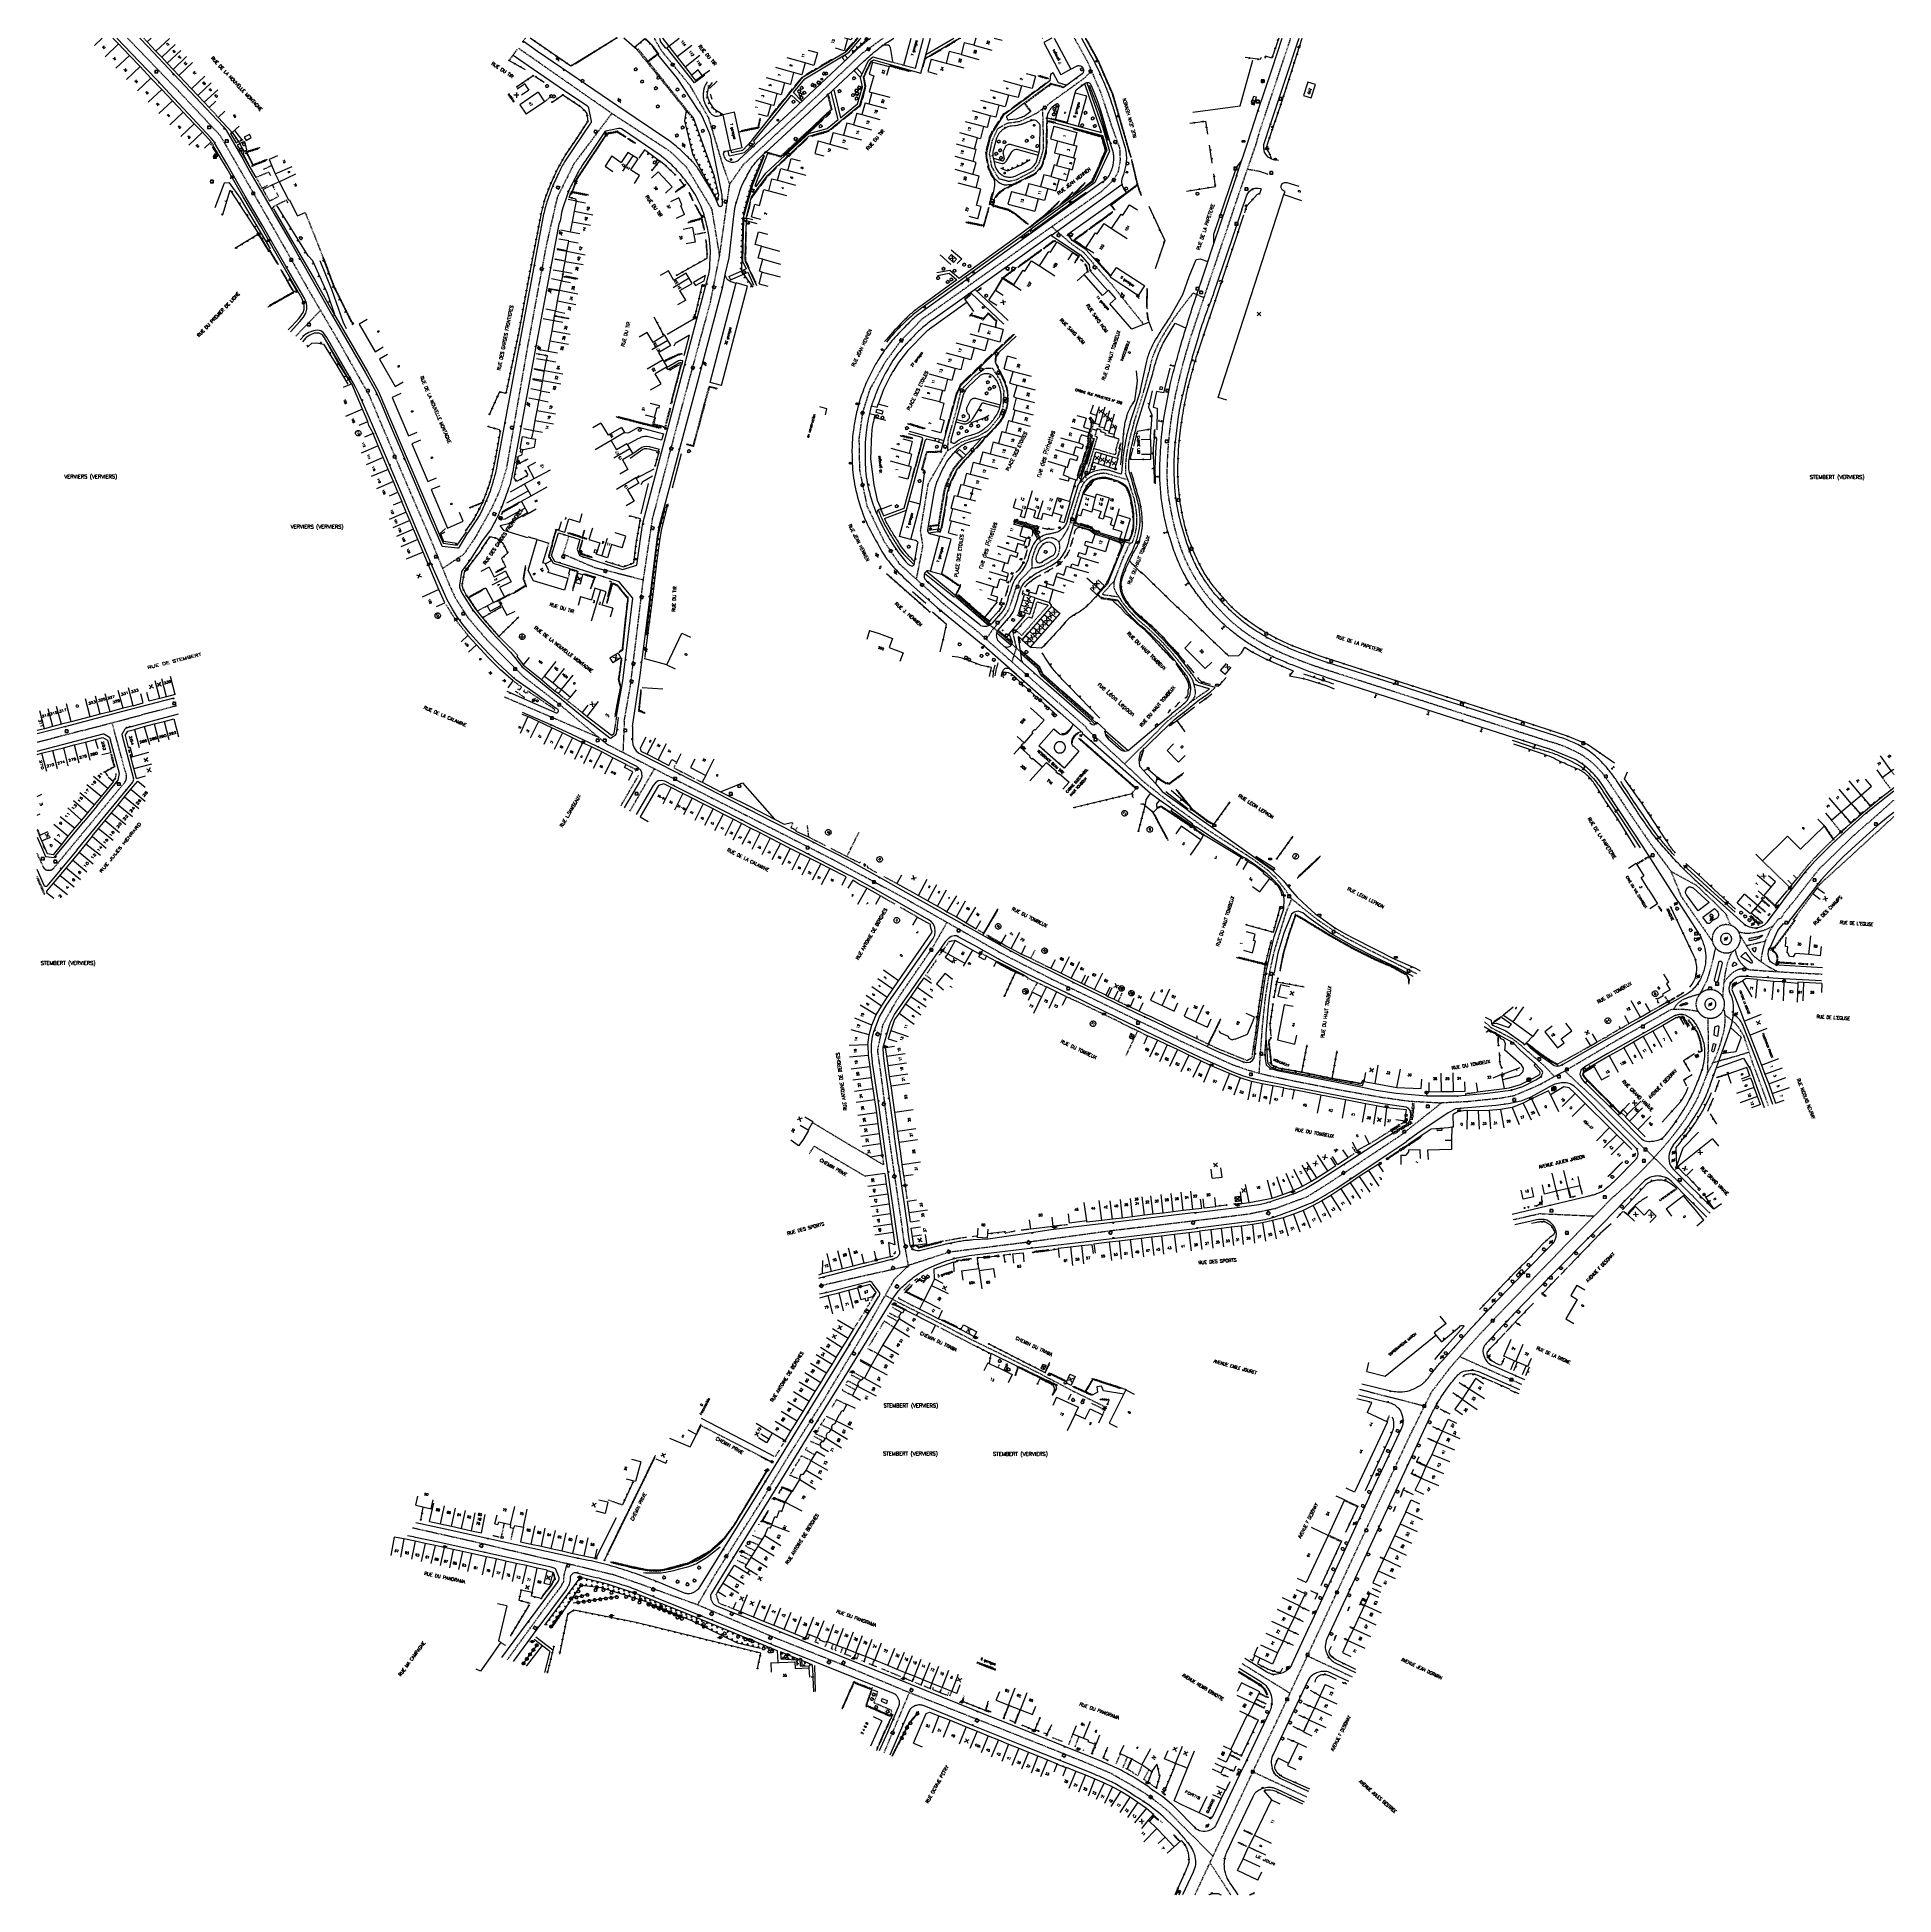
# Model space of a CAD drawing. Header units: millimetres. Extents: x 257000 to 258000, y 143000 to 144000.
import ezdxf
from ezdxf.enums import TextEntityAlignment as Align

# ---------------------------------------------------------------- set-up
doc = ezdxf.new("R2010")
doc.units = ezdxf.units.MM
doc.linetypes.add('DASHED', pattern=[0.75, 0.5, -0.25])
doc.layers.get('0').update_dxf_attribs({"linetype": 'CONTINUOUS'})
for name, color, linetype in [('W0001', 6, 'DASHED'), ('W0008', 7, 'CONTINUOUS'), ('W0017', 7, 'CONTINUOUS'), ('W0100', 7, 'CONTINUOUS'), ('W0105', 7, 'CONTINUOUS'), ('W0112', 1, 'DASHED'), ('W0211', 2, 'CONTINUOUS'), ('W0300', 7, 'CONTINUOUS'), ('W0302', 3, 'CONTINUOUS'), ('W0310', 3, 'CONTINUOUS'), ('W0322', 7, 'CONTINUOUS'), ('W0400', 7, 'CONTINUOUS'), ('W0420', 7, 'CONTINUOUS'), ('W0469', 7, 'CONTINUOUS'), ('W0471', 7, 'CONTINUOUS'), ('W0980', 7, 'CONTINUOUS'), ('W0984', 7, 'CONTINUOUS'), ('W0989', 7, 'CONTINUOUS'), ('W0991', 7, 'CONTINUOUS'), ('W1102', 7, 'CONTINUOUS'), ('W1471', 7, 'CONTINUOUS'), ('W1474', 7, 'CONTINUOUS')]:
    doc.layers.add(name, color=color, linetype=linetype)
doc.styles.get("Standard").update_dxf_attribs({"font": 'romans.shx', "width": 0.85})

# ---------------------------------------------------------------- blocks, each defined once
blk = doc.blocks.new('T420')
for p, q in [((0.7, 0.7), (-0.8, 0.7)), ((-0.8, 0.7), (-0.8, -0.8)), ((0.7, 0.7), (0.7, -0.8)), ((0.7, -0.8), (-0.8, -0.8))]:
    blk.add_line(p, q)
blk.add_ellipse((0, 0), major_axis=(-0.53, 0.53), ratio=1, start_param=3.926991, end_param=10.210176)
blk = doc.blocks.new('T400')
for p, q in [((-0.15, 0.3), (0.15, 0.3)), ((-0.15, -0.25), (-0.15, 0.3)), ((-0.15, 0.15), (0.15, 0.15)), ((-0.15, 0), (0.15, 0)), ((0.15, 0.3), (0.15, -0.25)), ((-0.15, -0.15), (0.15, -0.15)), ((-0.15, -0.25), (-0.15, -0.3)), ((-0.15, -0.3), (0.15, -0.3)), ((0.15, -0.3), (0.15, -0.25))]:
    blk.add_line(p, q)
blk = doc.blocks.new('T1471')
at = {"color": 0, "linetype": 'Continuous', "flags": 128}
blk.add_lwpolyline([(-0.75, -0.5), (-0.75, 0.5), (0.75, 0.5), (0.75, -0.5), (-0.75, -0.5)], dxfattribs=at)
blk = doc.blocks.new('T469')
at = {"color": 0, "linetype": 'Continuous', "flags": 128}
for points in [[(-0.4, 0.4), (0.4, -0.4)], [(-0.4, -0.4), (0.4, 0.4)]]:
    blk.add_lwpolyline(points, dxfattribs=at)
at = {"color": 0, "linetype": 'Continuous'}
blk.add_circle((0, 0), 0.5, dxfattribs=at)
blk = doc.blocks.new('T300')
for p, q in [((-0.8, 0.5), (-0.9, 0.3)), ((-0.9, 0.3), (-0.9, 0.2)), ((-0.9, 0.2), (-0.7, 0.1)), ((-0.7, 0.6), (-0.8, 0.5)), ((-0.8, -0.1), (-0.7, 0.1)), ((-0.6, 0.7), (-0.7, 0.6)), ((-0.7, 0.1), (-0.7, 0.1)), ((-0.5, 0.7), (-0.6, 0.7)), ((-0.3, 0.6), (-0.5, 0.7)), ((-0.3, 0.6), (-0.2, 0.7)), ((-0.2, 0.6), (-0.3, 0.6)), ((-0.2, 0.7), (-0.1, 0.8)), ((-0.1, 0.8), (0.1, 0.8)), ((0.1, 0.8), (0.2, 0.7)), ((0.2, 0.7), (0.3, 0.6)), ((0.3, 0.6), (0.4, 0.5)), ((0.5, 0.5), (0.3, 0.5)), ((0.4, 0.5), (0.4, 0.5)), ((0.6, 0.4), (0.5, 0.5)), ((0.6, 0.4), (0.7, 0.3)), ((0.7, 0.3), (0.7, 0.2)), ((0.7, 0.2), (0.7, 0.1)), ((0.7, 0.1), (0.7, -0.2)), ((-0.8, -0.2), (-0.8, -0.1)), ((-0.7, -0.3), (-0.8, -0.2)), ((-0.8, -0.2), (-0.8, -0.2)), ((-0.7, -0.4), (-0.7, -0.3)), ((-0.5, -0.5), (-0.7, -0.4)), ((-0.4, -0.5), (-0.5, -0.5)), ((-0.4, -0.5), (-0.3, -0.5)), ((-0.3, -0.5), (-0.3, -0.4)), ((-0.3, -0.6), (-0.3, -0.5)), ((-0.3, -0.5), (-0.3, -0.5)), ((-0.2, -0.7), (-0.3, -0.6)), ((-0.1, -0.8), (-0.2, -0.7)), ((0.1, -0.8), (-0.1, -0.8)), ((0.2, -0.7), (0.1, -0.8)), ((0.3, -0.5), (0.2, -0.5)), ((0.3, -0.6), (0.2, -0.7)), ((0.2, -0.7), (0.2, -0.7)), ((0.5, -0.4), (0.3, -0.5)), ((0.3, -0.5), (0.3, -0.6)), ((0.3, -0.5), (0.3, -0.5)), ((0.6, -0.3), (0.5, -0.4)), ((0.7, -0.2), (0.6, -0.3)), ((0.6, -0.3), (0.6, -0.3))]:
    blk.add_line(p, q)
blk = doc.blocks.new('t991o')
at = {"color": 0, "linetype": 'Continuous'}
for p, q in [((-1, 1), (1, -1)), ((-1, -1), (1, 1))]:
    blk.add_line(p, q, dxfattribs=at)
blk = doc.blocks.new('t322o')
at = {"color": 0, "linetype": 'Continuous'}
for radius in [0.25, 0.15]:
    blk.add_circle((0, 0), radius, dxfattribs=at)
blk = doc.blocks.new('t310o')
at = {"color": 0, "linetype": 'Continuous'}
for centre, start, end in [((-0.5, 0.4), 216.8699, 323.1304), ((0.5, -0.4), 36.8699, 143.1303)]:
    blk.add_arc(centre, 0.625, start, end, dxfattribs=at)
blk = doc.blocks.new('T471')
for p, q in [((-0.333334, 0.333334), (-0.333334, -0.333334)), ((-0.333334, 0.333334), (0.333334, 0.333334)), ((-0.333334, 0), (0, 0)), ((0.500001, 0.500001), (1.000002, 1.000002)), ((-0.500001, -0.500001), (-1.000002, -1.000002)), ((-0.333334, -0.333334), (0.333334, -0.333334))]:
    blk.add_line(p, q)
blk.add_ellipse((0, 0), major_axis=(0.471405, 0.471405), ratio=1, start_param=5.4977871438, end_param=11.780972451)
blk = doc.blocks.new('t112o')
at = {"color": 0, "linetype": 'Continuous'}
for p, q in [((-0.5, 0.5), (0.5, 0.5)), ((-0.5, -0.5), (-0.5, 0.5)), ((0.5, 0.5), (0.5, -0.5)), ((0.5, -0.5), (-0.5, -0.5))]:
    blk.add_line(p, q, dxfattribs=at)
blk = doc.blocks.new('t211o')
at = {"color": 0, "linetype": 'Continuous'}
for p, q in [((-0.3, 0.5), (-0.3, 0)), ((0, 1), (0, 0)), ((0.3, 0.5), (0.3, 0))]:
    blk.add_line(p, q, dxfattribs=at)
blk = doc.blocks.new('T1474')
at = {"color": 0, "linetype": 'Continuous', "flags": 128}
for points in [[(-0.8, -0.5), (-0.8, 0.5)], [(-0.8, 0), (0.7, 0)], [(0.7, 0), (0.7, -0.5), (0.7, 0.5)]]:
    blk.add_lwpolyline(points, dxfattribs=at)

msp = doc.modelspace()

# ---------------------------------------------------------------- linework, layer by layer
at = {"layer": 'W0001'}
for p, q in [((257444.5, 143991.9), (257455.7, 144000)), ((257558.6, 144000), (257565.7, 143987.2)), ((257665, 143969.4), (257675.2, 144000)), ((257309.5, 143959.4), (257259.4, 143994.4)), ((257351.8, 143974.2), (257336.5, 143992.9)), ((257413.5, 143962.6), (257444.5, 143991.9)), ((257567.7, 143982.5), (257564.5, 143978.8)), ((257565.7, 143987.2), (257572.7, 143970.9)), ((257361.7, 143957), (257351.8, 143974.2)), ((257556.2, 143972.7), (257547.1, 143966.2)), ((257564.5, 143978.8), (257556.2, 143972.7)), ((257572.7, 143970.9), (257578.8, 143952.3)), ((257380.5, 143932), (257413.5, 143962.6)), ((257547.1, 143966.2), (257538.3, 143959.5)), ((257541.8, 143956.8), (257541.5, 143961.9)), ((257369, 143932.6), (257361.7, 143957)), ((257517.3, 143951.1), (257514.3, 143944.7)), ((257522.3, 143954), (257517.3, 143951.1)), ((257528.9, 143954.9), (257522.3, 143954)), ((257534, 143957.3), (257528.9, 143954.9)), ((257538.3, 143959.5), (257534, 143957.3)), ((257542.1, 143940.9), (257541.8, 143956.8)), ((257578.8, 143952.3), (257583, 143940.6)), ((257514.3, 143944.7), (257512.8, 143937.6)), ((257541.5, 143938.2), (257542.1, 143940.9)), ((257583, 143940.6), (257583.3, 143934.2)), ((257373, 143921.3), (257369, 143932.6)), ((257373, 143921.3), (257380.5, 143932)), ((257512.8, 143937.6), (257514, 143930.8)), ((257514, 143930.8), (257517.8, 143924.4)), ((257536.9, 143928.8), (257539.6, 143932.5)), ((257539.6, 143932.5), (257541.5, 143938.2)), ((257583.3, 143934.2), (257582.2, 143928.1)), ((257367.6, 143882.8), (257373, 143921.3)), ((257517.8, 143924.4), (257523.2, 143922.9)), ((257523.2, 143922.9), (257527.4, 143923.7)), ((257527.4, 143923.7), (257536.9, 143928.8)), ((257579.8, 143923.6), (257573.5, 143917.5)), ((257582.2, 143928.1), (257579.8, 143923.6)), ((257573.5, 143917.5), (257534.9, 143890.2)), ((257644.6, 143908.5), (257639.4, 143892.8)), ((257534.9, 143890.2), (257476.7, 143848.7)), ((257546.5, 143898.4), (257557.1, 143889.1)), ((257620.6, 143836.7), (257639.4, 143892.8)), ((257557.1, 143889.1), (257563.5, 143884.7)), ((257563.5, 143884.7), (257579.3, 143866.6)), ((257579.3, 143866.6), (257596, 143845.7)), ((257628.5, 143860.1), (257622.6, 143862.6)), ((257139.3, 143839.4), (257152.6, 143853.4)), ((257476.7, 143848.7), (257465.4, 143837.3)), ((257465.4, 143837.3), (257456.5, 143825.1)), ((257456.5, 143825.1), (257448.4, 143810.7)), ((257510.7, 143822.1), (257504.9, 143817.9)), ((257514.6, 143822), (257510.7, 143822.1)), ((257518.6, 143816), (257514.6, 143822)), ((257448.4, 143810.7), (257444.5, 143798.2)), ((257499, 143811.9), (257497.2, 143809)), ((257504.9, 143817.9), (257499, 143811.9)), ((257520.8, 143809.9), (257518.6, 143816)), ((257520.3, 143801.3), (257520.8, 143809.9)), ((257495.2, 143800.2), (257490.6, 143784.1)), ((257497.2, 143809), (257495.2, 143800.2)), ((257518.5, 143796.4), (257520.3, 143801.3)), ((257444.5, 143798.2), (257442.6, 143784.4)), ((257511.9, 143788.5), (257515.2, 143792.1)), ((257515.2, 143792.1), (257518.5, 143796.4)), ((257568.9, 143792.5), (257566.5, 143784.4)), ((257566.8, 143795.7), (257568.9, 143792.5)), ((257442.6, 143784.4), (257442.9, 143767.4)), ((257490.6, 143784.1), (257490.2, 143777.7)), ((257490.2, 143777.7), (257498, 143782.5)), ((257498, 143782.5), (257506.7, 143785.6)), ((257506.7, 143785.6), (257511.9, 143788.5)), ((257567.2, 143782.6), (257563.7, 143771)), ((257567.2, 143782.6), (257566.5, 143784.4)), ((257568.1, 143789.6), (257570.6, 143788.8)), ((257569.2, 143779), (257571.1, 143785.3)), ((257480, 143760.1), (257490.2, 143777.7)), ((257563.1, 143770.2), (257561.1, 143763.2)), ((257563.7, 143771), (257563.1, 143770.2)), ((257569.2, 143779), (257580.7, 143775.6)), ((257442.9, 143767.4), (257446.9, 143748)), ((257475.8, 143734.6), (257480, 143760.1)), ((257564, 143760.6), (257561.1, 143763.2)), ((257564.4, 143763.9), (257565, 143766)), ((257564.4, 143763.9), (257565.6, 143762.3)), ((257587.5, 143762), (257576.9, 143765.2)), ((257556.4, 143738.8), (257561.6, 143755.7)), ((257446.9, 143748), (257456, 143729.2)), ((257283.4, 143722), (257286.5, 143731.8)), ((257477.1, 143726.6), (257475.8, 143734.6)), ((257555.2, 143735.7), (257556.4, 143738.8)), ((257300.4, 143714.7), (257283.4, 143722)), ((257456, 143729.2), (257464.3, 143716.9)), ((257473.6, 143708.5), (257477.1, 143726.6)), ((257581, 143709.9), (257585, 143720.1)), ((257585, 143720.1), (257586.7, 143723.9)), ((257326.5, 143708.1), (257300.4, 143714.7)), ((257464.3, 143716.9), (257473.6, 143708.5)), ((257529.2, 143707.6), (257533, 143711.7)), ((257535.8, 143714.6), (257533, 143711.7)), ((257542.1, 143716), (257547.7, 143719.4)), ((257473.6, 143708.5), (257488.1, 143695.3)), ((257580, 143707.5), (257573.7, 143700.6)), ((257515.2, 143682.1), (257495.3, 143699.5)), ((257521.2, 143688.9), (257523.3, 143692)), ((257544.3, 143694.3), (257530.3, 143678.3)), ((257544.1, 143694.7), (257544.3, 143694.3)), ((257527.2, 143671.7), (257515.3, 143682.2)), ((257525.7, 143679.2), (257533.7, 143688.2)), ((257530.3, 143678.3), (257527.3, 143680.9)), ((257535.9, 143687.6), (257533.7, 143688.2)), ((257533.7, 143688.2), (257533.7, 143688.2)), ((257527.3, 143672.5), (257525.7, 143679.2)), ((257631.4, 143649.5), (257623.1, 143651.9)), ((257075, 143640.3), (257056.1, 143635.4)), ((257251.6, 143645.2), (257302.3, 143623.5)), ((257024.2, 143627), (257056.1, 143635.4)), ((257047.5, 143604.9), (257040.4, 143631.2)), ((257316.2, 143632.1), (257315.5, 143615.3)), ((257609.2, 143632.4), (257585.6, 143609.1)), ((257609.2, 143632.4), (257616.8, 143638.5)), ((257008.3, 143622.8), (257000, 143620.7)), ((257024.2, 143627), (257008.3, 143622.8)), ((257047.5, 143604.9), (257048, 143603)), ((257319.3, 143583.7), (257332.5, 143606.5)), ((257043.8, 143595.1), (257033.4, 143582.5)), ((257043.8, 143595.1), (257047.2, 143599.2)), ((257033.4, 143582.5), (257023, 143570)), ((257023, 143570), (257012.6, 143557.4)), ((257001.4, 143557.7), (257000, 143560.9)), ((257001.4, 143557.7), (257003.1, 143553.9)), ((257003.1, 143553.9), (257003.1, 143553.9)), ((257009.1, 143553.2), (257009, 143553)), ((257011.8, 143556.5), (257009.1, 143553.2)), ((257012.6, 143557.4), (257011.8, 143556.5)), ((257885.3, 143538.3), (257880.1, 143551.1)), ((257893.5, 143543.8), (257880.1, 143551.1)), ((257893.5, 143543.8), (257903.4, 143534.5)), ((257886, 143536.9), (257885.3, 143538.3)), ((257886, 143536.9), (257902.3, 143513.5)), ((257903.4, 143534.5), (257909.5, 143528.3)), ((257490, 143523.8), (257481.9, 143509.5)), ((257909.5, 143528.3), (257911.9, 143522.2)), ((257937.9, 143525.7), (257934.7, 143521.6)), ((257899.5, 143492.7), (257895.5, 143485.1)), ((257880.8, 143476.7), (257880.9, 143476.8)), ((257919.3, 143462.5), (257916.1, 143467.7)), ((257924.3, 143447), (257919.3, 143462.5)), ((257899.7, 143442.8), (257900.1, 143454.4)), ((257734.8, 143409.3), (257756.6, 143426.7)), ((257862.5, 143404.9), (257870.9, 143397)), ((257870.9, 143397), (257901, 143367.1)), ((257821.8, 143348.5), (257848.1, 143375.2)), ((257795.2, 143363.7), (257809.3, 143366.9)), ((257809.3, 143366.9), (257838.6, 143365.6)), ((257766.2, 143289.9), (257799.7, 143274.9)), ((257751.1, 143270.9), (257761.1, 143284)), ((257712.2, 143272.3), (257747.3, 143263.3)), ((257739.8, 143248.2), (257751.1, 143270.9)), ((257732.2, 143232), (257739.8, 143248.2)), ((257648.9, 143124.6), (257674.8, 143108.6)), ((257684.2, 143128.7), (257708.3, 143117.4)), ((257654.8, 143066.3), (257683.7, 143052.8)), ((257609.9, 143044.4), (257619.4, 143034.7)), ((257619.4, 143034.7), (257633.3, 143020.8)), ((257623.6, 143000), (257640, 143035.1)), ((257642.9, 143000), (257631.7, 143017.3))]:
    msp.add_line(p, q, dxfattribs=at)
for points in [[(257048.7, 144000), (257079.3, 143968.1), (257098.5, 143947.6), (257109.2, 143929.1), (257124.6, 143902.3), (257146.1, 143864.4), (257162.2, 143836.9), (257178.8, 143807.6), (257195.8, 143767.3), (257211.5, 143731), (257222.1, 143705.2), (257225.2, 143698.5), (257231.9, 143688), (257242, 143676.1), (257261.9, 143656.2), (257280.7, 143641.7), (257306.4, 143620), (257339, 143603.1), (257381.9, 143581.4), (257428.2, 143557.8), (257467.5, 143536.6), (257519.3, 143507.1)], [(257644.7, 143908.5), (257647.4, 143916.4), (257656.3, 143942.2), (257658.6, 143950.2), (257665, 143969.4)], [(257663.1, 143926.5), (257658.1, 143928.2), (257651.8, 143929.3)], [(257590.6, 143792.4), (257595.8, 143808.9), (257598.8, 143820.1)], [(257570.8, 143789.5), (257569.7, 143785.7), (257571.1, 143785.3)], [(257582.7, 143784), (257575.3, 143786.2), (257575.6, 143787.1), (257572.8, 143788), (257573, 143788.9), (257570.8, 143789.5)], [(257580.7, 143775.6), (257581.4, 143777.7), (257580.9, 143777.9), (257582.7, 143784)], [(257565, 143766), (257566.5, 143770), (257569.2, 143779)], [(257236.1, 143731.2), (257229.7, 143721.9), (257218.4, 143714.3)], [(257540.6, 143728.8), (257536.1, 143736.8), (257527, 143739.6)], [(257588.9, 143727.8), (257577.7, 143731.1), (257570.1, 143733.4), (257567.6, 143735.8), (257556.5, 143739.1)], [(257586.7, 143723.9), (257588.2, 143727.4), (257589.9, 143728.5)], [(257523.3, 143692), (257527, 143703.1), (257529.2, 143707.6)], [(257573.7, 143700.6), (257574, 143700.3), (257582.6, 143699.1)], [(257565.2, 143628.7), (257541.2, 143649.8), (257528.3, 143661.1), (257505.5, 143681.2), (257488.1, 143695.3)], [(257535.9, 143687.6), (257538.6, 143696.4), (257544.1, 143694.7)], [(257521.2, 143688.9), (257514.8, 143681.6), (257511, 143676.3)], [(257527.3, 143672.5), (257527.1, 143670.8), (257524.9, 143664.1)], [(257568.5, 143633), (257541.1, 143657.2), (257539.5, 143660.7), (257527.2, 143671.7)], [(257694.8, 143659.7), (257769, 143635.8), (257816.3, 143620.6)], [(257631.4, 143649.5), (257630.6, 143648.8), (257625, 143645), (257620.9, 143642.1)], [(257743, 143496), (257738.6, 143498.2), (257726.6, 143504.2), (257716.7, 143509.2), (257704.8, 143515.4), (257698.7, 143519), (257690.2, 143524.7), (257682.9, 143530.5), (257675.3, 143536.7), (257672, 143541.7), (257666.7, 143548.2), (257662.8, 143551.8), (257654.6, 143557.9), (257629.3, 143574.3), (257612.5, 143586.3), (257596.3, 143599.2), (257564.9, 143628.3)], [(257844.9, 143601.7), (257856.8, 143583.8), (257869.2, 143565.7), (257880.1, 143551.1)], [(257941, 143528.9), (257945.9, 143534.8), (257955.2, 143546.7), (257960.1, 143552.9), (257967.3, 143559.8), (257977.4, 143569.7), (257989.8, 143580.5), (257999.3, 143589), (258000, 143589.5)], [(257658.2, 143442.5), (257658.8, 143452), (257660.1, 143469.4), (257661.6, 143483.3), (257663.4, 143494.8), (257666.4, 143508.5), (257672.7, 143529.1), (257675.7, 143536.3)], [(257937.9, 143525.7), (257939.5, 143526.1), (257941, 143528.9)], [(257519.3, 143507.1), (257546.5, 143493.2), (257567.5, 143483.2), (257592.2, 143471.2), (257619.2, 143458.3), (257644, 143447), (257652.5, 143444.1), (257660.5, 143441.9), (257676.8, 143438.4), (257700.8, 143433.7), (257723.9, 143429.6), (257738.9, 143427.5), (257755.1, 143426.6), (257770, 143427.3), (257787.8, 143429.1), (257795.5, 143430.5), (257808.1, 143435.8), (257822.2, 143443.4), (257851.2, 143460.5), (257880.5, 143477.1)], [(257803.5, 143453.6), (257797.9, 143458.5), (257794.6, 143461), (257783.1, 143467), (257779.7, 143470.1)], [(257916.1, 143467.7), (257915.5, 143468.3), (257914.3, 143469.6), (257909.1, 143473.9)], [(257817.2, 143440.7), (257812.2, 143446.1), (257803.5, 143453.6)], [(257902.7, 143448.3), (257915.7, 143451.9), (257922.1, 143453.9)], [(257822.7, 143443.7), (257838.8, 143428.8), (257862.5, 143404.9)], [(257932.5, 143424.9), (257927.5, 143438.7), (257924.3, 143447)], [(257640, 143035.1), (257660.8, 143079), (257669, 143096.2), (257690.1, 143141.5), (257710.4, 143185.2), (257723, 143212.3), (257732.2, 143232)]]:
    msp.add_lwpolyline(points, dxfattribs=at)
at = {"layer": 'W0001', "flags": 128}
for points in [[(257336.5, 143992.9), (257332.7, 143999.3), (257332.7, 144000)], [(257316.2, 143632.1), (257319.6, 143651.5), (257326.5, 143708.1), (257331.5, 143741.3), (257348.3, 143805.1), (257362.6, 143857.6), (257367.6, 143882.8), (257363.5, 143907.8), (257350, 143930.1), (257340.7, 143939.1), (257309.5, 143959.4), (257289.1, 143932.3), (257280.1, 143914.2), (257274.3, 143888.9), (257270, 143866), (257263.9, 143832.8), (257252.7, 143768.1), (257249.1, 143756.2), (257244.7, 143746.7), (257236.1, 143731.3)], [(257469.3, 143338.6), (257466.9, 143352.4), (257464.8, 143367.7), (257459.4, 143404.5), (257454.5, 143442), (257452.7, 143454.8), (257455.6, 143468.8), (257463.5, 143482.7), (257481.9, 143509.5)], [(257355.7, 143156.2), (257365.6, 143173.1), (257378.3, 143193.4), (257389.7, 143211.4), (257404.2, 143235.6), (257423.8, 143266.7), (257443.9, 143300.2), (257461.8, 143331.6), (257469.9, 143339.3), (257491.4, 143346.3), (257534, 143351.7), (257577.9, 143357.7), (257624, 143363.2), (257652.3, 143366.7), (257666.9, 143369.7), (257684, 143376), (257695.5, 143383.2), (257734.8, 143409.3)], [(257469.3, 143338.6), (257443.3, 143332.9), (257421.2, 143327.8)], [(257457, 143322.8), (257466.2, 143317.9), (257482, 143310.1), (257502.3, 143299.5), (257520.3, 143290.7), (257541.1, 143280.2), (257557.2, 143271.7), (257575.5, 143262.7)], [(257610, 143044.4), (257604.4, 143049), (257596.9, 143054.5), (257589, 143059.3), (257578.3, 143065.4), (257565, 143071.1), (257542.8, 143080), (257516.7, 143090.4), (257469.7, 143108.9), (257436.7, 143122.7), (257397.4, 143138.4), (257355.6, 143156.2), (257325.5, 143167.1), (257310.6, 143172.3), (257290.8, 143177.1), (257269.8, 143181.9), (257233.7, 143190.5), (257202, 143197.6)], [(257253.3, 143126.7), (257262.7, 143139.7), (257273.1, 143154), (257282.1, 143166), (257283.6, 143168.7), (257283.8, 143172), (257285.5, 143178.3)], [(257456.2, 143076.6), (257469.8, 143108.9)]]:
    msp.add_lwpolyline(points, dxfattribs=at)
at = {"layer": 'W0001'}
for points in [[(257598.8, 143820.1, -0.043041), (257600.7, 143828, -0.037995), (257604.7, 143836.9, -0.027513), (257611.4, 143847.8, -0.022081), (257622.6, 143862.6)], [(257620.6, 143836.7, 0.017948), (257615.5, 143818.4, 0.024518), (257610.8, 143795.5, 0.031079), (257608.5, 143767.1)], [(257586.1, 143765.6, -0.034068), (257586.5, 143774.1, -0.024521), (257588, 143782.3, -0.014957), (257590.6, 143792.4)], [(257561.6, 143755.7, -0.088397), (257563.1, 143759.3, -0.103276), (257566.7, 143763.2, -0.112958), (257573.1, 143765.5, -0.10791), (257576.9, 143765.2)], [(257589.9, 143728.5, 0.057399), (257591.9, 143735.2, 0.049553), (257592.3, 143741, 0.021573), (257592.1, 143744.5, 0.018129), (257591.6, 143748, 0.020671), (257590.7, 143752.3, 0.011246), (257589.4, 143756.5, 0.013156), (257587.9, 143761.1, 0.012941), (257586.1, 143765.6)], [(257629.3, 143700.9, -0.033363), (257622.8, 143710.5, -0.032656), (257617.6, 143720.9, -0.035789), (257612.7, 143735.8, -0.021687), (257609.6, 143751.1, -0.024731), (257608.7, 143759.1, -0.024195), (257608.5, 143767.1)], [(257536, 143720.2, -0.035416), (257537, 143723.3, -0.08233), (257538.8, 143727.2, -0.12429), (257543.4, 143730.4)], [(257550.4, 143728.6, 0.078875), (257548.6, 143730, 0.077355), (257546.4, 143730.8, 0.078875), (257544.9, 143730.8, 0.077355), (257543.4, 143730.4)], [(257550.4, 143728.6, 0.018614), (257553.2, 143732.5, 0.018615), (257555.2, 143735.7)], [(257535.8, 143714.6, -0.020116), (257535.7, 143716.6, -0.019672), (257535.7, 143718.5, -0.039803), (257536, 143720.2)], [(257547.7, 143719.4, 0.171689), (257550, 143721.8, 0.171689), (257550.4, 143728.6)], [(257542.1, 143716, -0.020775), (257540.9, 143715.6, -0.020318), (257539.7, 143715.2, -0.020775), (257537.7, 143714.8, -0.020318), (257535.8, 143714.6)], [(257585.3, 143695.1, -0.01638), (257584.1, 143696.7, -0.01601), (257583.1, 143698.3, 0.009402), (257581.2, 143701.2, -0.105954), (257579.9, 143704.5, -0.173399), (257581, 143709.9)], [(257629.3, 143700.9, 0.039737), (257642.9, 143686.1, 0.037274), (257652.5, 143678.6, 0.034809), (257665.3, 143671.2)], [(257621, 143656.5, 0.003068), (257619, 143659.1, 0.003054), (257616.9, 143661.7, 0.001843), (257614.3, 143665.1, 0.00865), (257611.7, 143668.3, 0.007082), (257608.6, 143671.8, 0.009207), (257605.4, 143675.3, 0.009607), (257601.8, 143678.8, 0.005672), (257598.2, 143682.2, 0.011221), (257595.7, 143684.3, -0.015384), (257593.3, 143686.4, -0.011181), (257590.9, 143688.8, -0.008311), (257588.5, 143691.3, -0.009022), (257586.9, 143693.2, -0.008797), (257585.3, 143695.1)], [(257694.8, 143659.7, -0.008127), (257687, 143662.3, -0.00792), (257679.4, 143665.1, -0.008127), (257672.3, 143668, -0.00792), (257665.3, 143671.2)], [(257623.5, 143645.3, 0.111394), (257623.7, 143649.1, 0.034021), (257622.9, 143652.6, 0.049495), (257622.1, 143654.7, 0.04856), (257621, 143656.5)], [(257616.8, 143638.5, 0.041928), (257620.9, 143642.1, 0.041928), (257623.5, 143645.3)], [(257549.5, 143620.7, 0.015843), (257549.3, 143620.6, 0.015575), (257549.2, 143620.5, 0.031426), (257548.8, 143620.3, 0.031426), (257548.6, 143620, 0.031426), (257548.3, 143619.7, 0.031426), (257548.1, 143619.4, 0.031426), (257548, 143619.1, 0.031426), (257547.9, 143618.7, 0.031426), (257547.8, 143618.3, 0.031426), (257547.8, 143617.9, 0.031426), (257547.8, 143617.6, 0.031426), (257547.9, 143617.2, 0.031426), (257548, 143616.8, 0.031426), (257548.2, 143616.5, 0.031426), (257548.4, 143616.2, 0.031426), (257548.6, 143615.9, 0.031426), (257548.9, 143615.6, 0.031426), (257549.2, 143615.4, 0.031426), (257549.6, 143615.2, 0.031426), (257549.9, 143615.1, 0.031426), (257550.3, 143615, 0.031426), (257550.7, 143615, 0.031426), (257551, 143615, 0.031426), (257551.4, 143615, 0.031426), (257551.8, 143615.1, 0.031426), (257552.1, 143615.3, 0.031426), (257552.5, 143615.5, 0.031426), (257552.8, 143615.7, 0.031426), (257553, 143616, 0.031426), (257553.3, 143616.3, 0.031426), (257553.5, 143616.6, 0.031426), (257553.6, 143616.9, 0.031426), (257553.7, 143617.3, 0.031426), (257553.8, 143617.7, 0.031426), (257553.8, 143618, 0.015843), (257553.8, 143618.2, 0.015575), (257553.8, 143618.4, 0.015843), (257553.8, 143618.6, 0.015575), (257553.7, 143618.8, 0.015843), (257553.7, 143619, 0.015575), (257553.6, 143619.1, 0.015843), (257553.5, 143619.3, 0.015575), (257553.4, 143619.5, 0.015843), (257553.3, 143619.6, 0.015575), (257553.2, 143619.8, 0.015843), (257553.1, 143620, 0.015575), (257553, 143620.1, 0.015843), (257552.8, 143620.2, 0.015575), (257552.7, 143620.3, 0.015843), (257552.5, 143620.5, 0.015575), (257552.4, 143620.6, 0.015843), (257552.2, 143620.7, 0.015575), (257552.1, 143620.7, 0.015843), (257551.9, 143620.8, 0.015575), (257551.7, 143620.9, 0.015843), (257551.5, 143620.9, 0.015575), (257551.3, 143621, 0.015843), (257551.1, 143621, 0.015575), (257551, 143621, 0.011737), (257550.8, 143621, 0.019684), (257550.6, 143621, 0.015843), (257550.4, 143621, 0.015575), (257550.2, 143620.9, 0.015843), (257550, 143620.9, 0.015575), (257549.8, 143620.8, 0.015843), (257549.7, 143620.8, 0.015575), (257549.5, 143620.7)], [(257816.3, 143620.6, -0.054376), (257830.8, 143614.5, -0.052364), (257836.9, 143610.2, -0.050351), (257844.9, 143601.7)], [(257047.2, 143599.2, 0.007894), (257047.2, 143599.3, 0.007894), (257047.3, 143599.4, 0.007894), (257047.4, 143599.5, 0.007894), (257047.5, 143599.6, 0.007894), (257047.5, 143599.7, 0.007894), (257047.6, 143599.8, 0.007894), (257047.7, 143600, 0.007894), (257047.7, 143600.1, 0.007894), (257047.8, 143600.2, 0.007894), (257047.8, 143600.3, 0.007894), (257047.9, 143600.5, 0.007894), (257047.9, 143600.6, 0.007894), (257048, 143600.7, 0.007894), (257048, 143600.8, 0.007894), (257048, 143601, 0.007894), (257048.1, 143601.1, 0.007894), (257048.1, 143601.2, 0.007894), (257048.1, 143601.4, 0.007894), (257048.1, 143601.5, 0.007894), (257048.1, 143601.6, 0.007894), (257048.1, 143601.8, 0.007894), (257048.1, 143601.9, 0.003986), (257048.1, 143602, 0.003907), (257048.1, 143602, 0.003986), (257048.1, 143602.1, 0.003907), (257048.1, 143602.2, 0.003986), (257048.1, 143602.2, 0.003907), (257048.1, 143602.3, 0.003986), (257048.1, 143602.4, 0.003907), (257048.1, 143602.4, 0.003986), (257048.1, 143602.5, 0.003907), (257048.1, 143602.6, 0.003986), (257048.1, 143602.6, 0.003907), (257048.1, 143602.7, 0.003986), (257048, 143602.8, 0.003907), (257048, 143602.8, 0.003986), (257048, 143602.9, 0.003907), (257048, 143603)], [(257003.1, 143553.9, 0.002109), (257003.1, 143553.8, 0.002114), (257003.1, 143553.8, 0.003986), (257003.1, 143553.7, 0.003907), (257003.2, 143553.7, 0.003986), (257003.2, 143553.7, 0.003907), (257003.2, 143553.6, 0.003986), (257003.2, 143553.6, 0.003907), (257003.3, 143553.5, 0.003986), (257003.3, 143553.5, 0.003907), (257003.3, 143553.4, 0.003986), (257003.4, 143553.4, 0.003907), (257003.4, 143553.3, 0.003986), (257003.4, 143553.3, 0.003907), (257003.5, 143553.2, 0.003986), (257003.5, 143553.2, 0.003907), (257003.5, 143553.1, 0.003986), (257003.5, 143553.1, 0.003907), (257003.6, 143553.1, 0.003986), (257003.6, 143553, 0.003907), (257003.7, 143553, 0.003986), (257003.7, 143552.9, 0.003907), (257003.7, 143552.9, 0.003986), (257003.8, 143552.8, 0.003907), (257003.8, 143552.8, 0.003986), (257003.8, 143552.8, 0.003907), (257003.9, 143552.7, 0.003986), (257003.9, 143552.7, 0.003907), (257004, 143552.7, 0.003986), (257004, 143552.6, 0.003907), (257004, 143552.6, 0.003986), (257004.1, 143552.5, 0.003907), (257004.1, 143552.5, 0.003986), (257004.2, 143552.5, 0.003907), (257004.2, 143552.4, 0.003986), (257004.3, 143552.4, 0.003907), (257004.3, 143552.4, 0.003986), (257004.4, 143552.4, 0.003907), (257004.4, 143552.3, 0.003986), (257004.4, 143552.3, 0.003907), (257004.5, 143552.3, 0.003986), (257004.5, 143552.2, 0.003907), (257004.6, 143552.2, 0.003986), (257004.6, 143552.2, 0.003907), (257004.7, 143552.2, 0.003986), (257004.7, 143552.1, 0.003907), (257004.8, 143552.1, 0.003986), (257004.8, 143552.1, 0.003907), (257004.9, 143552.1, 0.003986), (257004.9, 143552, 0.003907), (257005, 143552, 0.003986), (257005, 143552, 0.003907), (257005.1, 143552, 0.003986), (257005.1, 143552, 0.003907), (257005.2, 143551.9, 0.003986), (257005.2, 143551.9, 0.003907), (257005.3, 143551.9, 0.003986), (257005.3, 143551.9, 0.003907), (257005.4, 143551.9, 0.003986), (257005.4, 143551.9, 0.003907), (257005.5, 143551.9, 0.003986), (257005.6, 143551.8, 0.003907), (257005.6, 143551.8, 0.003986), (257005.7, 143551.8, 0.003907), (257005.7, 143551.8, 0.003986), (257005.8, 143551.8, 0.003907), (257005.8, 143551.8, 0.003986), (257005.9, 143551.8, 0.003907), (257005.9, 143551.8, 0.025302), (257006, 143551.8, -0.017412), (257006, 143551.8, 0.017351), (257006.1, 143551.8, -0.009463), (257006.2, 143551.8, 0.009439), (257006.2, 143551.8, -0.003033), (257006.3, 143551.8, 0.001544), (257006.3, 143551.8, 0.00635), (257006.4, 143551.8, -0.00637), (257006.4, 143551.8, 0.014253), (257006.5, 143551.8, -0.014296), (257006.5, 143551.8, 0.022186), (257006.6, 143551.8, 0.003986), (257006.6, 143551.8, 0.003907), (257006.7, 143551.8, 0.003986), (257006.8, 143551.8, 0.003907), (257006.8, 143551.8, 0.003986), (257006.9, 143551.8, 0.003907), (257006.9, 143551.8, 0.003986), (257007, 143551.8, 0.003907), (257007, 143551.8, 0.003986), (257007.1, 143551.9, 0.003907), (257007.1, 143551.9, 0.003986), (257007.2, 143551.9, 0.003907), (257007.2, 143551.9, 0.003986), (257007.3, 143551.9, 0.003907), (257007.3, 143551.9, 0.003986), (257007.4, 143551.9, 0.003907), (257007.4, 143552, 0.003986), (257007.5, 143552, 0.003907), (257007.6, 143552, 0.003986), (257007.6, 143552, 0.003907), (257007.7, 143552, 0.003986), (257007.7, 143552.1, 0.003907), (257007.8, 143552.1)], [(257007.8, 143552.1, 0.003986), (257007.8, 143552.1, 0.003907), (257007.9, 143552.1, 0.007894), (257007.9, 143552.2, 0.007894), (257008, 143552.2, 0.007894), (257008.1, 143552.3, 0.007894), (257008.2, 143552.4, 0.007894), (257008.3, 143552.4, 0.007894), (257008.4, 143552.5, 0.007894), (257008.5, 143552.6, 0.007894), (257008.6, 143552.6, 0.007894), (257008.7, 143552.7, 0.007894), (257008.7, 143552.8, 0.007894), (257008.8, 143552.9, 0.007894), (257008.9, 143552.9, 0.007894), (257009, 143553)], [(257917.4, 143514.9, 0.01619), (257917.4, 143515.4, 0.01587), (257917.3, 143515.9, 0.032068), (257917.1, 143516.8, 0.032068), (257916.8, 143517.8, 0.032068), (257916.4, 143518.7, 0.032068), (257915.9, 143519.5, 0.032068), (257915.2, 143520.2, 0.032068), (257914.5, 143520.9, 0.032068), (257913.7, 143521.4, 0.032068), (257912.9, 143521.9, 0.032068), (257911.9, 143522.2, 0.032068), (257911, 143522.4, 0.032068), (257910, 143522.5, 0.032068), (257909, 143522.5, 0.032068), (257908.1, 143522.3, 0.032068), (257907.1, 143522.1, 0.032068), (257906.3, 143521.7, 0.032068), (257905.4, 143521.2, 0.032068), (257904.7, 143520.6, 0.032068), (257904, 143519.9, 0.032068), (257903.4, 143519.1, 0.032068), (257902.9, 143518.2, 0.032068), (257902.5, 143517.3, 0.032068), (257902.3, 143516.4, 0.032068), (257902.2, 143515.4, 0.032068), (257902.2, 143514.4, 0.032068), (257902.3, 143513.5, 0.032068), (257902.5, 143512.5, 0.032068), (257902.9, 143511.6, 0.032068), (257903.4, 143510.8, 0.032068), (257904, 143510, 0.032068), (257904.7, 143509.3, 0.032068), (257905.4, 143508.7, 0.032068), (257906.3, 143508.2, 0.032068), (257907.1, 143507.8, 0.032068), (257908.1, 143507.5, 0.032068), (257909, 143507.3, 0.032068), (257910, 143507.3, 0.032068), (257911, 143507.4, 0.032068), (257911.9, 143507.6, 0.032068), (257912.9, 143507.9, 0.032068), (257913.7, 143508.4, 0.032068), (257914.5, 143509, 0.032068), (257915.2, 143509.6, 0.032068), (257915.9, 143510.4, 0.032068), (257916.4, 143511.2, 0.032068), (257916.8, 143512.1, 0.032068), (257917.1, 143513, 0.032068), (257917.3, 143513.9, 0.032068), (257917.4, 143514.9)], [(257934.7, 143521.6, -0.040351), (257928.8, 143519.2, -0.040351), (257924.7, 143518.3)], [(257934.7, 143521.6, 0.061665), (257930.5, 143512.9, 0.061665), (257928.4, 143502.6)], [(257899.5, 143492.7, 0.017836), (257901.4, 143499, 0.017836), (257904, 143510)], [(257924.7, 143518.3, -0.060507), (257919.7, 143518, -0.060507), (257916.4, 143518.7)], [(257923.6, 143506.6, -0.012276), (257920.5, 143511.3, -0.012276), (257917.1, 143516.8)], [(257920.5, 143511.3, 0.007746), (257925, 143512.3, 0.007746), (257930.8, 143513.8)], [(257907.8, 143483.6, -0.024706), (257908.4, 143491.1, -0.03781), (257910.2, 143501.3, -0.050867), (257912.9, 143507.9)], [(257921.8, 143498.3, -0.115655), (257916.6, 143503.3, -0.115655), (257914.6, 143509)], [(257937.6, 143497.2, -0.044939), (257928.4, 143502.6, -0.044939), (257923.6, 143506.6)], [(257908.4, 143491.1, -0.091789), (257913.5, 143496.8, -0.108717), (257916.8, 143498.4, -0.125488), (257921.8, 143498.3)], [(257921.8, 143498.3, 0.002875), (257937.6, 143497.2, 0.002875), (257961.4, 143495.9)], [(257881.2, 143476.8, -0.100517), (257885, 143481.2, -0.056286), (257888.6, 143483, -0.02069), (257889, 143483.1, -0.030447), (257895.5, 143485.1)], [(257908.8, 143479.8, 0.01619), (257908.8, 143480.3, 0.01587), (257908.8, 143480.8, 0.032068), (257908.6, 143481.7, 0.032068), (257908.3, 143482.7, 0.032068), (257907.8, 143483.6, 0.032068), (257907.3, 143484.4, 0.032068), (257906.7, 143485.1, 0.032068), (257905.9, 143485.8, 0.032068), (257905.1, 143486.4, 0.032068), (257904.2, 143486.8, 0.032068), (257903.3, 143487.2, 0.032068), (257902.3, 143487.4, 0.032068), (257901.4, 143487.5, 0.032068), (257900.4, 143487.4, 0.032068), (257899.4, 143487.3, 0.032068), (257898.5, 143487, 0.032068), (257897.6, 143486.6, 0.032068), (257896.7, 143486.1, 0.032068), (257895.9, 143485.5, 0.032068), (257895.3, 143484.8, 0.032068), (257894.7, 143484, 0.032068), (257894.2, 143483.1, 0.032068), (257893.8, 143482.2, 0.032068), (257893.6, 143481.2, 0.032068), (257893.4, 143480.3, 0.032068), (257893.4, 143479.3, 0.032068), (257893.6, 143478.3, 0.032068), (257893.8, 143477.3, 0.032068), (257894.2, 143476.4, 0.032068), (257894.7, 143475.6, 0.032068), (257895.3, 143474.8, 0.032068), (257895.9, 143474.1, 0.032068), (257896.7, 143473.5, 0.032068), (257897.6, 143472.9, 0.032068), (257898.5, 143472.5, 0.032068), (257899.4, 143472.3, 0.032068), (257900.4, 143472.1, 0.032068), (257901.4, 143472.1, 0.032068), (257902.3, 143472.2, 0.032068), (257903.3, 143472.4, 0.032068), (257904.2, 143472.7, 0.032068), (257905.1, 143473.2, 0.032068), (257905.9, 143473.8, 0.032068), (257906.7, 143474.4, 0.032068), (257907.3, 143475.2, 0.032068), (257907.8, 143476, 0.032068), (257908.3, 143476.9, 0.032068), (257908.6, 143477.8, 0.032068), (257908.8, 143478.8, 0.032068), (257908.8, 143479.8)], [(257880.9, 143476.8, -0.034537), (257886.5, 143476.8, -0.034537), (257894.6, 143475.7)], [(257900.1, 143454.4, -0.001301), (257900, 143459.3, -0.001301), (257899.8, 143472.2)], [(257907.7, 143462.4, 0.064907), (257909, 143468.5, 0.064907), (257908.6, 143477.8)], [(257899.7, 143442.8, 0.038676), (257905, 143453.6, 0.038676), (257907.7, 143462.4)], [(257848.1, 143375.2, 0.018908), (257865.5, 143391.3, 0.018822), (257878.6, 143405.9, 0.020883), (257884.4, 143413.2, 0.035977), (257893.7, 143427.9, 0.031079), (257896.8, 143435.3, -0.017471), (257899.7, 143442.8)], [(257761.1, 143284, -0.013899), (257782.9, 143308.1, -0.003812), (257806.7, 143332.8, -0.001105), (257814.2, 143340.6, 0.003283), (257821.8, 143348.5)]]:
    msp.add_lwpolyline(points, format="xyb", dxfattribs=at)
at = {"layer": 'W0008'}
for p, q in [((257127.4, 143909.3), (257126.2, 143907.9)), ((257633.8, 143889.3), (257640.5, 143909.4)), ((257592.3, 143791.5), (257600.9, 143819.4)), ((257607, 143796.1), (257610.4, 143814.1)), ((257594.1, 143809.6), (257590.9, 143799.7)), ((257566.4, 143795.4), (257568.3, 143792.5)), ((257567.2, 143796), (257569.6, 143792.5)), ((257567.9, 143782.5), (257567.1, 143784.4)), ((257567.7, 143786.3), (257568.2, 143786.1)), ((257563.6, 143769.9), (257562, 143764.4)), ((257568.5, 143771.5), (257566.6, 143765.5)), ((257562, 143764.4), (257562.7, 143764.3)), ((257588.4, 143766), (257588.1, 143767.1)), ((257194.3, 143755.5), (257196.4, 143750.4)), ((257560.5, 143758.9), (257556.8, 143746.5)), ((257563.3, 143754.8), (257563.4, 143755.2)), ((257554.7, 143739.7), (257556.8, 143746.5)), ((257586, 143729.4), (257570.5, 143734)), ((257577.5, 143730.4), (257585.4, 143728)), ((257546.5, 143720.9), (257541.1, 143717.8)), ((257587.7, 143719.7), (257589.2, 143722.6)), ((257495.7, 143700), (257513.8, 143684.2)), ((257576.4, 143706.1), (257571.3, 143700.4)), ((257484.8, 143693.4), (257508.5, 143673.9)), ((257494.8, 143699.1), (257512.6, 143683.6)), ((257516.9, 143679.7), (257524.6, 143673)), ((257517.6, 143681.1), (257525.3, 143674.4)), ((257596.9, 143681.4), (257594.5, 143683.4)), ((257523.5, 143660.6), (257508.5, 143673.9)), ((257530.5, 143675.9), (257528.8, 143677.4)), ((257535.9, 143664.8), (257529.3, 143670.6)), ((257527.5, 143657.2), (257523.5, 143660.6)), ((257688, 143666.1), (257682, 143668.3)), ((257694.1, 143655.8), (257691.3, 143656.7)), ((257281.7, 143646.2), (257282.9, 143645.2)), ((257550.9, 143636.6), (257563.2, 143625.9)), ((257567.8, 143632.2), (257569.7, 143630.5)), ((257568.5, 143632.9), (257570.4, 143631.2)), ((257818.3, 143624), (257793.8, 143631.9)), ((257038.9, 143623.5), (257039.5, 143621.8)), ((257052, 143600.9), (257045.7, 143624.8)), ((257575.3, 143627), (257587.6, 143616.3)), ((257575.3, 143625.4), (257585.9, 143616)), ((257561, 143616), (257558.4, 143618.4)), ((257828.3, 143611.5), (257814.3, 143617.2)), ((257051.6, 143599.2), (257052, 143600.9)), ((257031.5, 143574.9), (257051.6, 143599.2)), ((257032.1, 143586.3), (257025, 143577.7)), ((257021.3, 143562.6), (257031.5, 143574.9)), ((257622.2, 143575.7), (257622.5, 143576.1)), ((257021.3, 143562.6), (257005.2, 143543.2)), ((257958, 143559.1), (257959.5, 143560.7)), ((257003.9, 143543.3), (257000, 143552.3)), ((257649.6, 143558.8), (257649.3, 143558.2)), ((257003.9, 143543.3), (257005.2, 143543.2)), ((257944, 143542.5), (257947.9, 143547.3)), ((257900.6, 143534.4), (257894.6, 143530)), ((257490.7, 143527.2), (257521.2, 143510.2)), ((257947.5, 143527.3), (257945.6, 143524.9)), ((257530.1, 143506.7), (257535.1, 143504.4)), ((257544, 143500), (257546, 143499.1)), ((257534.1, 143493.5), (257536.5, 143492.3)), ((257562.5, 143491), (257564, 143490.2)), ((257542.6, 143489.4), (257543.6, 143489)), ((257554.4, 143483.7), (257556.1, 143483.1)), ((257556.6, 143482.8), (257559.7, 143481.3)), ((257575.7, 143484.5), (257576.6, 143483.9)), ((257581.3, 143481.7), (257582, 143481.3)), ((257873.3, 143478.3), (257877.6, 143480.8)), ((257583.8, 143469.7), (257584.5, 143469.2)), ((257586.4, 143479.3), (257588.6, 143478.3)), ((257788.6, 143472.6), (257794, 143468.9)), ((257587.4, 143467.8), (257589.9, 143466.6)), ((257595.9, 143463.7), (257598.1, 143462.7)), ((257805.5, 143462.4), (257801.9, 143458.6)), ((257852.7, 143466.6), (257853.6, 143467)), ((257635, 143456.2), (257637.9, 143455)), ((257651.9, 143449.6), (257654, 143450.8)), ((257656.1, 143455), (257655.2, 143456.5)), ((257662.3, 143455.5), (257661.3, 143454.5)), ((257824.1, 143450.3), (257826.9, 143451.8)), ((257818.9, 143446.4), (257818.7, 143447.3)), ((257901, 143436.2), (257903, 143441.7)), ((257671.5, 143434.6), (257674.7, 143433.9)), ((257769.4, 143430.6), (257769.4, 143431.6)), ((257774.9, 143432.2), (257775.8, 143432.4)), ((257732.5, 143413.9), (257731.8, 143413.4)), ((257881.2, 143403.8), (257885.7, 143409.1)), ((257855.3, 143373.9), (257863.8, 143382.5)), ((257783.1, 143316.6), (257801.4, 143335.7)), ((257717.5, 143214.2), (257722.7, 143225.3)), ((257675.7, 143124.1), (257685.5, 143145)), ((257694.3, 143136.7), (257694.8, 143138)), ((257640.9, 143050.4), (257649.4, 143068.2))]:
    msp.add_line(p, q, dxfattribs=at)
for points in [[(257094.9, 143944.6), (257094.8, 143944.8), (257093.8, 143946.1), (257073.8, 143967.4), (257064.1, 143977.8), (257050.8, 143991.7), (257042.9, 144000)], [(257055.3, 144000), (257059.6, 143995.5), (257073.8, 143980.3), (257091, 143962.1), (257100.1, 143952.4), (257100.8, 143951.6), (257101.8, 143950.4), (257110.7, 143934.9), (257110.7, 143934.9), (257114.6, 143928), (257119.6, 143919.4), (257124.7, 143910.4), (257126, 143908.2), (257127.6, 143905.4)], [(257335.2, 144000), (257335.8, 143997.9), (257338.2, 143994.7), (257339.2, 143994.5)], [(257442, 143999.9), (257442.1, 144000)], [(257442.9, 143999.2), (257443.7, 144000)], [(257478.2, 143989), (257496.8, 144000)], [(257478.7, 143991.1), (257493.8, 144000)], [(257640.5, 143909.4), (257645.9, 143925.5), (257646, 143925.8), (257652, 143943.9), (257657.5, 143960.7), (257665.1, 143983.4), (257670.6, 144000)], [(257667.3, 143934), (257665.9, 143934.4), (257664.9, 143934.7), (257663.1, 143935.8), (257662.1, 143936.9), (257661, 143938.6), (257660.6, 143940.6), (257660.6, 143942.2), (257660.7, 143942.6), (257664.3, 143953.6), (257673, 143980.1), (257678.6, 143996.8), (257679.7, 144000)], [(257143, 143859.1), (257142.7, 143859.6), (257133.3, 143876), (257120.4, 143898.5), (257111, 143914.5), (257102.3, 143929.5), (257094.7, 143942.3), (257095, 143942.6)], [(257144.7, 143858.2), (257144.1, 143859.5), (257134.2, 143876.7), (257121.3, 143899), (257112.1, 143914.9), (257102.1, 143932.2), (257095.6, 143943.5), (257094.9, 143944.6)], [(257105.1, 143949.1), (257104.1, 143948.6), (257107.1, 143943.5), (257108.5, 143944.2), (257109.1, 143943.1), (257107.8, 143942.3), (257111.7, 143935.5), (257114.8, 143930.1), (257117.7, 143924.9)], [(257639, 143909.7), (257645.9, 143930.3), (257648.8, 143934.1)], [(257584.3, 143921.1), (257546.2, 143893.5)], [(257648.9, 143907.7), (257650.2, 143911.6), (257651.5, 143915.4), (257652.6, 143917.1), (257653.8, 143918.2), (257654.6, 143918.6), (257656.1, 143919.1), (257657.6, 143919.1), (257659.2, 143918.9)], [(257127.3, 143908), (257138.5, 143888.9), (257149.3, 143869.9), (257160.4, 143850.6), (257165.2, 143842.4), (257177.9, 143820.4), (257183.8, 143809.7), (257184.7, 143807.5), (257189.8, 143795.7), (257196.6, 143779.6)], [(257127.6, 143905.4), (257137.1, 143889), (257147.5, 143870.7), (257159.3, 143850.1), (257164.3, 143841.5), (257176.9, 143819.7), (257182.4, 143809.7), (257185.5, 143802.9), (257189.3, 143793.7), (257196.5, 143776.9)], [(257545.9, 143893.8), (257551.4, 143890.2), (257562, 143883.3), (257566.6, 143877.9), (257567, 143874.9), (257576.7, 143863.9)], [(257135.2, 143842.8), (257137.1, 143844.9), (257141.2, 143849.2), (257143.3, 143852.2), (257143.9, 143853.9), (257143.9, 143856.1), (257143, 143859.1)], [(257136.4, 143841.8), (257141.4, 143847.3), (257143.5, 143849.7), (257144.7, 143851.9), (257145.3, 143854), (257145.3, 143855.9), (257144.9, 143857.9), (257144.7, 143858.2)], [(257197.1, 143752.8), (257196, 143755.3), (257188.2, 143773.9), (257179.5, 143794.1), (257173.4, 143808), (257171.7, 143811.6), (257170.2, 143814.3), (257162.1, 143828.2), (257156, 143838.7), (257154.2, 143841.2), (257152.8, 143842.4), (257151, 143842.7), (257148.8, 143842.3), (257146.3, 143841.4), (257144.2, 143840.2), (257141.7, 143837.4)], [(257169.5, 143813.7), (257168.9, 143814.3), (257163, 143824.5), (257154.8, 143838.6), (257153.6, 143840.2), (257151.9, 143841.1), (257149.2, 143841), (257146.8, 143840), (257144.9, 143838.7), (257142.9, 143836.4)], [(257180.9, 143787), (257180, 143788.8), (257178.7, 143791.4), (257178.1, 143793.5)], [(257566.6, 143782.6), (257565.9, 143784.4), (257568.3, 143792.5)], [(257560, 143761.8), (257562.5, 143770.5), (257563.1, 143771.3), (257566.6, 143782.6)], [(257569.3, 143784.3), (257565.1, 143770.4), (257564.6, 143770.5), (257561.6, 143760.8)], [(257563.6, 143769.9), (257564.2, 143770.7), (257567.9, 143782.5)], [(257568.2, 143786.1), (257567.8, 143784.7), (257569.3, 143784.3)], [(257196.5, 143776.9), (257212.6, 143738.9), (257215.4, 143732.5), (257217.8, 143726.9), (257217.9, 143726.6), (257218.2, 143726.4), (257226.4, 143725.4), (257226.9, 143725.5), (257227.3, 143725.7), (257232, 143733.6)], [(257196.6, 143779.6), (257213.3, 143740.5), (257216.5, 143732.8), (257218.6, 143727.9), (257226.3, 143726.9), (257231.2, 143734.1)], [(257279.9, 143638.8), (257279.5, 143639), (257268.5, 143646.8), (257257.9, 143654.4), (257256, 143655.9), (257253.1, 143658.6), (257248, 143663.5), (257243.4, 143668.2), (257238, 143674), (257233.3, 143679.3), (257229.3, 143684.2), (257225.9, 143688.9), (257223.7, 143692.4), (257220.9, 143697.4), (257219.6, 143700.3), (257212.8, 143715.6), (257205.3, 143733.4), (257201.1, 143743.3), (257197.1, 143752.8)], [(257540.1, 143731), (257536.5, 143737.4), (257527.2, 143740.2)], [(257539, 143730.2), (257535.6, 143736.2), (257526.8, 143738.9)], [(257558.2, 143737.9), (257567.3, 143735.2), (257569.8, 143732.8)], [(257558.6, 143739.2), (257568, 143736.3), (257570.5, 143734)], [(257239.7, 143729.2), (257233.2, 143718.9), (257229, 143713.5), (257228.7, 143712.9), (257228.5, 143712.3), (257227.4, 143705.4), (257227.5, 143704.3), (257228.4, 143701.8), (257231, 143697.4), (257234.3, 143692.5), (257238.6, 143687), (257244.7, 143680), (257255, 143669.2), (257261.3, 143661.4), (257264, 143659.2)], [(257239.6, 143725.2), (257238.9, 143724.1), (257232.5, 143715.5), (257230.2, 143712.7), (257230, 143712.2), (257228.8, 143705.4), (257228.9, 143704.8), (257229.2, 143703.6), (257231.3, 143699.6), (257233.7, 143696), (257236.9, 143691.4), (257239.8, 143687.8), (257248.7, 143677.7)], [(257588.1, 143729), (257586, 143729.4), (257585.4, 143728.1), (257582.3, 143720.5), (257576.4, 143706.1)], [(257258.9, 143667.5), (257258.3, 143666.9), (257261.4, 143662.9), (257261.8, 143662.4)], [(257568.1, 143632.5), (257551, 143647.6), (257540.6, 143656.8), (257539, 143660.3), (257529.6, 143668.7)], [(257568.9, 143633.5), (257551.8, 143648.5), (257541.6, 143657.6), (257540, 143661.1), (257535.9, 143664.8)], [(257793.8, 143631.9), (257766.8, 143640.6), (257730.3, 143652.3), (257695.4, 143663.6), (257688, 143666.1)], [(257264, 143659.2), (257292.6, 143635.6), (257302.8, 143627.5), (257308.4, 143623.2), (257308.7, 143623), (257309.2, 143623.2), (257309.8, 143623.6)], [(257271.6, 143654.5), (257276.1, 143650.6), (257278.8, 143648.4), (257280.7, 143647.1)], [(257527.5, 143657.2), (257539.1, 143647), (257550.9, 143636.6)], [(257694.1, 143655.8), (257736.7, 143642.2), (257767.8, 143632.1), (257814.3, 143617.2)], [(257073.6, 143644.5), (257046, 143637.3), (257016.8, 143629.6), (257000, 143625.2)], [(257252.9, 143648.3), (257268.4, 143641.4), (257278.2, 143637.1), (257279.4, 143636.6), (257280.1, 143636.6), (257280.7, 143637.2), (257280.8, 143637.7), (257280.6, 143638.3), (257279.9, 143638.8)], [(257323.5, 143607.2), (257322.9, 143607.6), (257313.8, 143612.3), (257301.7, 143618.4), (257293.7, 143622.3), (257283, 143627.3), (257276.6, 143630.1), (257261.4, 143636.8)], [(257309.8, 143623.6), (257311.5, 143624.6), (257311.9, 143625.1), (257312, 143625.5), (257313.1, 143634.1)], [(257567, 143631.2), (257568.2, 143630.3), (257569.4, 143630.2), (257570.8, 143631.5), (257575.4, 143627.3), (257575.3, 143627), (257575.3, 143625.4), (257575.6, 143624.2), (257576.8, 143622.6), (257583.4, 143616.9), (257584.4, 143616.3), (257585.9, 143616), (257587.6, 143616.3), (257608.3, 143633.7)], [(257609.1, 143629.8), (257594.1, 143615.2), (257593.3, 143611.7), (257593.8, 143607.9), (257595.8, 143605.5), (257602.3, 143598.6), (257605.9, 143594.3), (257618.6, 143585), (257620.5, 143583.6)], [(257032.1, 143586.3), (257043.6, 143600.3), (257044.3, 143604), (257039.5, 143621.8)], [(257320.6, 143629.2), (257320.7, 143622.6), (257320.6, 143621), (257320.9, 143619.5), (257321.6, 143617.7), (257322.6, 143616.2), (257324.1, 143614.9), (257333.9, 143609.8), (257353.6, 143599.8), (257367.3, 143592.8), (257371.9, 143590.4)], [(257654.9, 143555.5), (257652.2, 143557.2), (257650.9, 143558.1), (257649.6, 143558.8), (257648.8, 143559.3), (257633.2, 143569.1), (257624.5, 143575), (257623.9, 143575.1), (257622.5, 143576.1), (257622.5, 143576.7), (257611.4, 143584.7), (257604.4, 143589.5), (257599.6, 143593.1), (257593.7, 143598.3), (257571.5, 143618), (257562.9, 143625.5)], [(257316.4, 143585.4), (257325.1, 143600.3), (257325.8, 143602.3), (257325.7, 143604.2), (257325.1, 143605.7), (257323.5, 143607.2)], [(257438.7, 143548.4), (257436.5, 143549.5), (257411.2, 143562.6), (257390.2, 143573.2), (257379.1, 143578.9), (257356.5, 143590.4), (257342.5, 143597.5), (257338.1, 143599.8), (257336.1, 143600.1), (257334.4, 143599.9), (257333, 143598.9), (257331.8, 143597.4), (257322.7, 143581.8)], [(257595.8, 143605.5), (257598.2, 143606.5), (257603.7, 143601.6), (257603.1, 143601), (257602.3, 143598.6)], [(257368, 143594.1), (257371.2, 143592.5), (257384, 143586.1), (257397.1, 143579.3)], [(257371.9, 143590.4), (257383.1, 143584.7), (257396.1, 143578), (257411.3, 143570.4), (257428.3, 143561.7), (257437.9, 143556.8), (257454.3, 143547.7), (257469.2, 143539.3), (257478.9, 143533.9), (257487.8, 143528.8), (257490.7, 143527.2)], [(257604.4, 143589.5), (257602.9, 143587.5), (257602.8, 143586.5), (257603.4, 143585.3), (257601, 143583), (257596.7, 143586.5), (257597.4, 143590.1), (257599.6, 143593.1)], [(257967.2, 143568.3), (257969.7, 143570.7), (257971.5, 143572.5), (257974.4, 143574.9), (257976.8, 143577.2), (257983.6, 143583.1), (257992.4, 143590.5), (257998.5, 143595.2), (257999.6, 143596.1), (258000, 143596.4)], [(257971.2, 143570.1), (257975.6, 143574.2), (257985, 143582.5), (257993.3, 143589.4), (258000, 143594.6)], [(257623.9, 143575.1), (257623.4, 143574.4), (257622, 143575.4), (257622.2, 143575.7), (257610.7, 143583.6), (257611.4, 143584.7)], [(257620.5, 143583.6), (257633.5, 143574.5), (257650.1, 143562.8), (257665.1, 143552), (257671.2, 143546.1), (257674.9, 143541.7), (257678.7, 143537.3), (257684.1, 143532.2), (257688.3, 143528.4), (257691.1, 143526.5)], [(258000, 143583), (257997.1, 143580.7), (257990.9, 143575.6), (257981.3, 143567), (257972.9, 143559.2), (257965.1, 143551.4), (257960.8, 143546.6), (257959, 143544.4), (257944.5, 143525.7)], [(257000, 143569.6), (257004.5, 143559.2), (257009.2, 143558.7), (257025, 143577.7)], [(257406, 143574.8), (257408.6, 143573.4), (257408.6, 143572.9), (257415.4, 143569.8)], [(257937.8, 143531.9), (257941.6, 143537.2), (257952.5, 143550.9), (257954.8, 143553.6), (257957.5, 143556.7), (257961.2, 143560.5), (257966.3, 143565.5), (257969, 143568), (257971.2, 143570.1)], [(257648.8, 143559.3), (257648.4, 143558.7), (257649.3, 143558.2)], [(257652.2, 143557.2), (257651.7, 143556.7), (257650.6, 143557.5), (257650.9, 143558.1)], [(257665.8, 143514.5), (257666.2, 143516), (257671.4, 143531.1), (257671.7, 143536.1), (257671.3, 143539.4), (257669.2, 143543.2), (257664.7, 143547.9), (257662.4, 143549.9), (257657.5, 143553.7), (257654.9, 143555.5)], [(257480, 143525.1), (257479.6, 143525.4), (257462.8, 143535), (257450.6, 143541.9), (257438.7, 143548.4)], [(257936.4, 143533.2), (257936.5, 143533.3), (257940.2, 143537.9), (257942, 143540), (257942.4, 143540.5)], [(257732.4, 143499.4), (257721.2, 143504.6), (257709.2, 143510.7), (257696.8, 143517.8), (257685, 143526.2), (257681.6, 143528.9), (257679.1, 143529.7), (257677, 143529.3), (257675.6, 143528.1), (257671.4, 143517.9), (257668.3, 143507.1), (257666.2, 143496.8), (257665.4, 143495.5)], [(257479.7, 143510.9), (257482.6, 143515.1), (257483.4, 143516.8), (257483.7, 143518.8), (257483.5, 143520.9), (257482.8, 143522.8), (257481.5, 143524.2), (257480, 143525.1)], [(257691.1, 143526.5), (257698.9, 143520.8), (257704.8, 143517.4), (257709, 143515.2)], [(257517.6, 143504.1), (257504.4, 143511.5), (257496.1, 143516), (257495.1, 143516.4), (257493.9, 143516.5), (257492.3, 143516.1), (257490.6, 143514.8), (257489.1, 143513.2), (257485.1, 143507.5)], [(257512.3, 143516.6), (257512.1, 143516.1), (257519, 143512.2), (257519.2, 143512.7)], [(257521.2, 143510.2), (257524, 143508.6), (257536.2, 143502.2), (257538.8, 143501), (257546.1, 143497.4)], [(257637.6, 143453.5), (257649.8, 143448.7), (257651.5, 143448.3), (257653.2, 143448.4), (257654.6, 143449.3), (257655.4, 143450.7), (257656.1, 143455), (257658.2, 143471.2), (257661.9, 143497.2), (257665.8, 143514.5)], [(257709, 143515.2), (257731.2, 143504), (257742.3, 143499.1), (257742.3, 143499.1), (257744.9, 143497.6)], [(257533.8, 143493.7), (257530.8, 143495.6), (257517.7, 143502.3), (257516.7, 143502.6)], [(257674.8, 143435.4), (257671.8, 143436), (257660.7, 143438.2), (257654.8, 143439.5), (257649.8, 143441), (257643.7, 143443.3), (257636.5, 143446.4), (257628.7, 143449.9), (257619.6, 143454.2), (257592.2, 143467.3), (257575.5, 143475.4), (257555.4, 143485.2), (257532.4, 143496.4), (257518.5, 143503.6), (257517.6, 143504.1)], [(257546.1, 143497.4), (257558.3, 143491.4), (257581.2, 143480.2), (257596.4, 143472.9), (257598.9, 143471.8)], [(257665.4, 143495.5), (257663.7, 143484.5), (257663.1, 143478.4), (257661.8, 143463.9), (257661.8, 143461.4), (257661.3, 143454.5), (257661.4, 143450.2), (257662, 143447.1), (257664, 143445.2), (257667.8, 143443.9), (257713.8, 143435), (257715.5, 143434.7), (257721.2, 143433.4)], [(257741.1, 143494.5), (257741.1, 143494.5), (257732.4, 143499.4)], [(257801.9, 143458.6), (257804.1, 143456.4), (257809.8, 143451.6), (257814.9, 143448.2), (257817.1, 143446.7), (257818.7, 143446.3), (257818.9, 143446.4), (257820, 143446.5), (257821, 143446.9), (257837.5, 143456.3), (257862.8, 143470.7), (257879, 143480)], [(257593.5, 143475.9), (257597.2, 143474.2), (257599.4, 143473.2)], [(257598.9, 143471.8), (257615.8, 143463.7), (257634.6, 143454.8), (257637.6, 143453.5)], [(257599.4, 143473.2), (257616.3, 143465), (257624.6, 143461.2)], [(257779.9, 143472.7), (257783.1, 143471), (257783.3, 143469.2), (257783.4, 143468.6), (257791, 143465.4), (257800.1, 143458.9), (257800.9, 143457.8), (257801.9, 143458.6)], [(257882.4, 143473.8), (257846, 143453.1), (257833.5, 143446), (257831.5, 143444.1), (257830.9, 143442), (257831.7, 143439.6), (257833.6, 143437.4), (257833.8, 143437.4), (257834, 143437.3), (257851.4, 143420), (257864.4, 143406.8)], [(257793.9, 143433.4), (257800.2, 143435.4), (257807.2, 143438.9), (257810.1, 143440.7), (257810.9, 143442.8), (257810.5, 143443.8), (257809.1, 143445.3), (257807, 143447.6), (257798.7, 143454.9), (257795, 143458.9), (257787.5, 143463), (257782.4, 143465.7), (257779.4, 143467.5)], [(257783.3, 143469.2), (257784.6, 143469.3), (257785.9, 143469.5), (257792.7, 143467.1), (257794, 143468.9)], [(257789.4, 143439.2), (257798.4, 143441.5), (257800.3, 143443.4), (257800.6, 143445.2), (257799.5, 143447.1), (257790.5, 143454.9), (257790.8, 143458.3), (257789.9, 143460.5), (257788.3, 143461), (257787.5, 143463)], [(257912.1, 143467.2), (257917.7, 143461.9), (257914.9, 143454.1), (257907, 143452.9)], [(257662.3, 143455.5), (257662.4, 143450.1), (257662.9, 143447.7), (257664.6, 143445.7), (257668, 143444.5), (257680.6, 143442.2), (257713.9, 143435.8), (257714.6, 143438)], [(257904.4, 143445.4), (257919, 143450.6), (257921.8, 143446.1), (257922.9, 143444.1), (257925.2, 143437.9), (257930.2, 143424)], [(257790.3, 143434.3), (257792.9, 143434.7), (257799, 143436.4), (257805.8, 143439.9), (257809.3, 143441.8), (257809.5, 143442.5), (257809.4, 143443.5), (257806.3, 143446.6), (257807, 143447.6)], [(257838.1, 143446.8), (257834.9, 143445), (257834.9, 143444.6), (257833, 143443.4), (257832.6, 143442.4), (257832.5, 143441.6), (257833, 143440.5), (257835, 143438.3), (257833.8, 143437.4)], [(257738.4, 143423.6), (257737.3, 143424.2), (257724.8, 143426), (257706.7, 143429.3), (257690.9, 143432.3), (257674.8, 143435.4)], [(257721.2, 143433.4), (257731.9, 143431.8), (257748.4, 143430.4), (257765, 143430.3), (257769.4, 143430.6), (257779.3, 143431.5), (257784, 143432.1), (257790.7, 143433), (257793.9, 143433.4)], [(257813, 143434.3), (257804.4, 143429.6), (257799.1, 143427.5), (257792.4, 143426.1), (257785.6, 143425.1), (257764, 143423.3), (257759.9, 143421.2), (257743.6, 143410.2), (257737.5, 143405.7)], [(257749.6, 143432.5), (257748.1, 143432.4), (257748.4, 143430.4)], [(257860.5, 143402.8), (257859.6, 143403.7), (257848.5, 143414.9), (257829.8, 143433.7), (257827.8, 143435.5), (257825.6, 143436.7), (257823.6, 143437.3), (257821, 143437.3), (257817.4, 143436.6), (257814.1, 143434.9), (257813, 143434.3)], [(257732.9, 143411.9), (257737.6, 143414.9), (257739.3, 143416.8), (257739.9, 143419.8), (257739.6, 143422.3), (257738.4, 143423.6)], [(257851.4, 143420), (257853.1, 143421.4), (257855.5, 143419.1)], [(257761.9, 143413.4), (257760.1, 143413.1), (257750.8, 143412.3), (257745.4, 143408.7), (257738.7, 143404.2)], [(257855.3, 143373.9), (257843, 143361.4), (257811.2, 143329.2)], [(257717.5, 143214.2), (257704.7, 143186.5), (257685.5, 143145)], [(257694.8, 143138), (257716.2, 143183.9), (257728.5, 143210.5)], [(257203.9, 143200.6), (257219.7, 143197.2), (257243.2, 143192), (257289, 143181.9), (257289, 143181.9)], [(257263.6, 143123.2), (257272.1, 143134.2)], [(257276.1, 143131.1), (257273.3, 143119.8)]]:
    msp.add_lwpolyline(points, dxfattribs=at)
for points in [[(257382.4, 143938.6), (257406.8, 143961.2), (257436.6, 143989.1), (257442, 143994.3, -0.025065), (257447, 143998.6, -0.010981), (257448.9, 144000, -0.004807)], [(257401, 143946.4), (257425.6, 143969.3), (257445.2, 143987.5, -0.018251), (257452.6, 143993.9, -0.02723), (257458, 143997.8, -0.001431), (257461.4, 144000, -0.004346)], [(257415.7, 143947.1), (257426.4, 143950.2), (257443.1, 143963.8), (257445.9, 143973.7), (257445.2, 143978.8), (257448.8, 143987.1), (257450.4, 143988.3), (257475.9, 143981.1), (257481.1, 144000, -0.019286)], [(257567.4, 143991, -0.017557), (257572.5, 143980.6, -0.017557), (257577, 143969.9, -0.006913), (257578.7, 143965, -0.009264), (257579.9, 143961.3), (257585.7, 143941.9, -0.046994), (257586.5, 143937.8, -0.050608), (257586.6, 143933.9, -0.002874), (257586.4, 143932.1, -0.004715), (257586.2, 143930.9, -0.033203), (257585.9, 143929.3, -0.019993), (257585.1, 143926.6), (257584.4, 143924.6, 0.032076), (257584.2, 143923.9, 0.042597), (257584.1, 143923.3, 0.002841), (257584.1, 143922.7, 0.006206), (257584.1, 143922.4, 0.018282), (257584.1, 143922.1, 0.030649), (257584.1, 143922), (257584.3, 143921.1)], [(257548.5, 143956.2), (257550.3, 143963, 0.049235), (257550.4, 143963.6, 0.121879), (257550.3, 143963.8, 0.060779), (257550.1, 143964.2, 0.083539), (257549.9, 143964.4, 0.096756), (257549.6, 143964.5, 0.088423), (257549.1, 143964.5, 0.091091), (257549, 143964.4, 0.031805), (257548.7, 143964.2), (257546.7, 143962.7, 0.038621), (257546.1, 143962.2, 0.035027), (257545.6, 143961.6, 0.014295), (257545.2, 143960.9, 0.009852), (257544.5, 143959.8, 0.069214), (257544.1, 143958.8, 0.045543), (257543.9, 143957.1)], [(257312.1, 143634.8), (257315.4, 143653.9), (257320.8, 143698.3), (257313.4, 143707.1), (257301, 143711.1), (257278.9, 143718.1), (257277.1, 143721.3), (257280.8, 143733.6), (257292.3, 143730), (257290.8, 143724.7), (257292.1, 143721.3), (257315.3, 143713.8), (257323, 143716.2), (257323, 143716.2), (257325.1, 143731.5), (257326.3, 143738.7), (257328.9, 143748.9), (257348.7, 143823.6), (257355.5, 143849.3), (257361.2, 143870.8, 0.017314), (257362.1, 143874.9, 0.034898), (257362.3, 143877, 0.005659), (257362.6, 143883.9, 0.019127), (257362.6, 143885.9, 0.009764), (257362.4, 143888.1, 0.005715), (257362.1, 143891.8, 0.025399), (257361.4, 143895.9, 0.013085), (257359.5, 143903.7, 0.049924), (257356.1, 143912.5, 0.043969), (257350.5, 143921.6, 0.02839), (257344.1, 143929.3, 0.031657), (257337.6, 143935.4, 0.011311), (257336.6, 143936.1, 0.019025), (257336, 143936.6), (257336, 143936.6), (257314.7, 143951.1), (257314.2, 143951.2), (257314.2, 143951.2, 0.06474), (257313.8, 143951.3, 0.028459), (257313.1, 143951.2), (257306.3, 143949.8, 0.025429), (257306.1, 143949.7, 0.044322), (257305.9, 143949.7, 0.055477), (257305.7, 143949.5, 0.069986), (257305.6, 143949.4), (257296.6, 143935.9, 0.004564), (257292.4, 143929.5, 0.022457), (257291.6, 143928.2, 0.002957), (257287.7, 143920.6, 0.012433), (257286.8, 143918.8, 0.016394), (257286, 143916.9, 0.003907), (257283.1, 143908.6, 0.06832), (257282, 143903.4, -0.094907), (257281, 143899.7), (257268.6, 143833.8), (257268.6, 143833.8), (257260.1, 143788.1), (257256.8, 143770, -0.010331), (257254.9, 143760.6, -0.030369), (257253.9, 143757.5, -0.002835), (257250.6, 143748.4, -0.014624), (257249.9, 143746.6, -0.01135), (257247.2, 143740.9, -0.013376), (257244.7, 143736.1, -0.013002), (257244.2, 143735.2), (257239.7, 143729.2)], [(257610.4, 143814.1, -0.005997), (257613.5, 143825.8, -0.005133), (257615.2, 143831.9, -0.003845), (257619, 143844.6, -0.005135), (257623, 143857.1), (257629.6, 143876.8), (257633.8, 143889.3), (257633.8, 143894.4), (257639, 143909.7)], [(257648.8, 143907.7), (257643.5, 143891.5), (257633.6, 143862.6, -0.011748), (257631.1, 143855.8, 0.011227), (257628.5, 143848.9, 0.009743), (257624.2, 143835.2, 0.004743), (257621.5, 143825.9, 0.007319), (257619.2, 143817.2, 0.010559), (257617, 143807.9)], [(257527, 143888.8), (257478.2, 143853.8, 0.015162), (257472.7, 143849.6, 0.027762), (257469.9, 143847, 0.007372), (257462, 143838.8, 0.017542), (257458.9, 143835.2, 0.027382), (257454.1, 143828.4, 0.02382), (257449.3, 143820.1, 0.025674), (257445.3, 143811.2, 0.026719), (257442.3, 143802.2, 0.018279), (257440.6, 143794.7, 0.018058), (257439.4, 143786.9, 0.023736), (257438.9, 143780.6, 0.015629), (257439, 143770.9, 0.041877), (257440.6, 143758.2, 0.035098), (257444.7, 143743.7, 0.029745), (257447.1, 143738.2, 0.011307), (257454.4, 143724.5, 0.052071), (257460, 143716.5, 0.033096), (257470.9, 143705.6), (257484.8, 143693.4)], [(257594.1, 143809.6), (257597.7, 143825.9, -0.04701), (257599.6, 143832.1, -0.034739), (257605.6, 143842.6, -0.010922), (257607.7, 143845.9, 0.01702), (257609.8, 143849.2), (257617.1, 143861.8), (257620.4, 143871.6), (257624.3, 143880.7), (257626.3, 143881.1), (257630.5, 143879.6)], [(257600.9, 143819.4, -0.032073), (257603.1, 143827.3, -0.051564), (257606.5, 143835.6), (257613, 143846.5), (257618.8, 143843.8)], [(257613.1, 143782.6, 0.006329), (257613.8, 143788.6, -0.011015), (257614.5, 143794.6, -0.016145), (257617, 143807.9)], [(257590.9, 143799.7, 0.016007), (257588.1, 143791.1, 0.017083), (257586.8, 143785.7, 0.020679), (257584.9, 143775.1, 0.017266), (257584.6, 143772.2, -0.013997), (257584.4, 143769.3, -0.01666), (257583.8, 143765.2), (257577.5, 143767.1, 0.052753), (257575.3, 143767.5, 0.049676), (257573, 143767.5, 0.051038), (257569.5, 143766.7, 0.050073), (257566.2, 143765.2)], [(257588.1, 143767.1, -0.026357), (257588, 143770.1, -0.025788), (257588.1, 143773, -0.03149), (257589.9, 143781.8, -0.010675), (257592.3, 143791.5)], [(257610.2, 143730.4, -0.017316), (257608.4, 143736.3, -0.016927), (257607, 143742.4, -0.017955), (257605.6, 143751.3, -0.014016), (257604.8, 143760.3, -0.01667), (257604.6, 143766.4, -0.007162), (257604.8, 143772.5, -0.016556), (257605.8, 143786.9, -0.015146), (257607, 143796.1)], [(257613.4, 143751.7, -0.014141), (257612.7, 143759.4, -0.013815), (257612.4, 143767.2, -0.026442), (257613.1, 143782.6)], [(257560.5, 143758.9, -0.050864), (257561.5, 143760.7, -0.052778), (257564, 143763.5, -0.05469), (257566.2, 143765.2)], [(257569.4, 143762.5, 0.069589), (257567.2, 143761.1, 0.067568), (257565.3, 143758.9, 0.065546), (257563.4, 143755.2)], [(257569.4, 143762.5, -0.085003), (257573.2, 143763.5, -0.065591), (257576.3, 143763.3, -0.043379), (257579.2, 143762.5), (257582.1, 143761.5, -0.082721), (257586, 143759.2, -0.090675), (257587.4, 143757.2, -0.053942), (257589.1, 143752.1, -0.031481), (257590.3, 143745.1, -0.028414), (257590.5, 143740.8)], [(257594.1, 143741.2, 0.019501), (257593.8, 143744.7, 0.019039), (257593.3, 143748.2, 0.024423), (257592.2, 143752.6, -0.00365), (257590.9, 143757, 0.001491), (257589.7, 143761.5, 0.001507), (257588.4, 143766)], [(257526.8, 143693.8, 0.024286), (257528.1, 143698.1, -0.032585), (257529.4, 143702.5, -0.065448), (257531.2, 143706.1, -0.07165), (257535.1, 143709.7, -0.045082), (257542, 143713.8, 0.046653), (257549, 143717.8, 0.058611), (257551.5, 143720.2, 0.060684), (257553.9, 143723.9, 0.039684), (257556.1, 143730.6), (257559.8, 143743.3), (257563.3, 143754.8)], [(257629.4, 143707.2, -0.028992), (257624.8, 143714.7, -0.028371), (257621.2, 143722.6, -0.028992), (257616.5, 143736.9, -0.028371), (257613.4, 143751.7)], [(257454.3, 143746.2, 0.009094), (257455.8, 143742.6, 0.027246)], [(257456.3, 143741.2, 0.031406), (257458, 143738, 0.006352), (257461, 143732.9, 0.005255), (257464.8, 143726.9, 0.035619), (257467.3, 143723.5, 0.019407), (257472.5, 143718)], [(257589.2, 143722.6, 0.028303), (257591.6, 143728, 0.039746), (257593.4, 143734.2, 0.05115), (257594.1, 143741.2)], [(257590.5, 143740.8, -0.044045), (257590.4, 143736.3, -0.044041), (257589.5, 143732.3)], [(257554.7, 143739.7, -0.094719), (257553, 143736.5, -0.100114), (257550.3, 143734.3, -0.062057), (257548.7, 143733.7, 0.004696), (257547, 143733.3, -0.022844), (257545, 143732.9, 0.045375), (257543, 143732.4, 0.070838), (257539.5, 143730.6, 0.079717), (257537.3, 143728.5, 0.061276), (257535.1, 143724, 0.031812), (257534, 143720.6, -0.038526), (257532.9, 143717.3, -0.047388), (257530.9, 143713.8, -0.034267), (257529, 143711.4, 0.036358), (257527.1, 143709.1, 0.047174), (257525.5, 143706.1, 0.031079), (257524.4, 143702.9, -0.010065), (257523.4, 143699.8)], [(257588.1, 143729, 0.029574), (257588.9, 143730.6, 0.029574), (257589.5, 143732.3)], [(257626.2, 143698.7, -0.024971), (257621.4, 143705.3, -0.024431), (257617.3, 143712.3, -0.024971), (257613.3, 143721.2, -0.024431), (257610.2, 143730.4)], [(257546.5, 143720.9, 0.19504), (257548.5, 143723.3, 0.097), (257548.6, 143724.8, 0.09833), (257548.2, 143726.3, 0.099895), (257547.2, 143727.5, 0.09652), (257545.8, 143728.3, 0.104614), (257544.3, 143728.4, 0.072278), (257542.8, 143728, 0.132282), (257540.4, 143725.9, 0.06783), (257538.9, 143722.7, 0.071872), (257537.9, 143719.8, 0.134108), (257538.1, 143718.5, 0.197351), (257539, 143717.5, 0.236939), (257541.1, 143717.8)], [(257587.7, 143719.7, 0.022865), (257585.6, 143714.9, 0.049069), (257583.5, 143708.4, 0.091793), (257583.3, 143702.9, 0.093619), (257586.1, 143696.5)], [(257518.9, 143690, 0.077672), (257521.1, 143692.9, 0.077672), (257523.4, 143699.8)], [(257682, 143668.3, -0.012939), (257674.9, 143671.1, -0.012636), (257667.9, 143674.3, -0.013204), (257663.4, 143676.6, -0.011428), (257659.1, 143679.1, -0.00984), (257654.7, 143681.9, -0.021481), (257650.4, 143684.9, -0.02005), (257643.8, 143690.6, -0.017637), (257637.7, 143696.8, -0.017059), (257633.3, 143701.8, -0.024179), (257629.4, 143707.2)], [(257518.9, 143690), (257514.4, 143684.9, -0.116859), (257512.3, 143683.4, -0.052724), (257511.3, 143683.1, -0.060985), (257510.3, 143683.1, -0.047317), (257509, 143683.3, -0.115655), (257507.7, 143683.9), (257491.3, 143697.1)], [(257520.8, 143672.4, 0.156587), (257523.2, 143672.1, 0.172764), (257524.8, 143673.3, 0.25024), (257525.2, 143675), (257523.5, 143679.2), (257531.8, 143688.7), (257531.8, 143688.8), (257532.3, 143690.5)], [(257523.4, 143687.7, 0.045631), (257525.6, 143691, 0.045631), (257526.8, 143693.8)], [(257581.6, 143697.4, 0.007297), (257584.5, 143693.8, 0.016119), (257587.6, 143690.1, 0.02493), (257594.5, 143683.4)], [(257594.2, 143687.5, -0.010251), (257593.5, 143688.2, -0.010002), (257592.8, 143688.9, -0.010251), (257589.4, 143692.6, -0.010002), (257586.1, 143696.5)], [(257691.3, 143656.7, -0.008641), (257684, 143659.2, -0.008424), (257676.8, 143662, -0.006959), (257669.8, 143664.9, -0.016097), (257662.8, 143668.1, -0.014131), (257656.4, 143671.6, -0.016912), (257650.1, 143675.5, -0.017244), (257645.2, 143679.2, -0.013887), (257640.4, 143683.1, -0.015338), (257636.6, 143686.6, -0.011909), (257633, 143690.4, -0.012239), (257629.5, 143694.4, -0.014965), (257626.2, 143698.7)], [(257567.3, 143631.6), (257543.3, 143652.6), (257518.7, 143674.2, -0.04025), (257517.8, 143675.1, -0.075692), (257517.2, 143676.2, -0.071448), (257516.8, 143677.7, -0.063054), (257516.8, 143679.2, -0.142171), (257517.6, 143681.1), (257523.4, 143687.7)], [(257626.5, 143652.6, -0.179519), (257624, 143654.6, 0.028605), (257622.4, 143657.1, -0.013208), (257620.1, 143660.1, 0.007694), (257617.8, 143663.1, 0.002517), (257615.3, 143666.3, 0.010088), (257612.7, 143669.3, 0.008209), (257607.7, 143674.8, 0.011378), (257602.6, 143680, 0.010934), (257598.5, 143683.9, 0.010764), (257594.2, 143687.5)], [(257608.3, 143633.7, 0.00241), (257613.5, 143638.2, 0.056925), (257619.5, 143643.5, 0.101422), (257621, 143646.9, 0.097365), (257621.2, 143651.5, 0.055545), (257620.5, 143653.7, 0.030142), (257619.5, 143655.8, 0.044312), (257617.9, 143658.2, -0.005815), (257616.1, 143660.4, 0.001958), (257612.6, 143664.9, 0.009996), (257609, 143669.3, 0.008473), (257606.8, 143671.8, 0.009171), (257604.4, 143674.3, 0.009153), (257600.7, 143677.9, 0.009018), (257596.9, 143681.4)], [(257528.8, 143677.4, 0.05624), (257528.7, 143677.5, 0.239722), (257528.5, 143677.5, 0.337855), (257528.4, 143677.2), (257529.9, 143666.2, 0.031331), (257530.2, 143664.8, 0.0542), (257530.7, 143663.7)], [(257626, 143643.7, -0.023099), (257628.9, 143645.6, 0.054284), (257631.7, 143647.7), (257634.5, 143650.3), (257626.5, 143652.6)], [(257609.1, 143629.8, -0.036561), (257618.1, 143637.3, 0.006246), (257622, 143640.5, -0.012604), (257626, 143643.7)], [(257045.7, 143624.8, -0.074591), (257045.7, 143625, -0.098252), (257045.9, 143625.5), (257047.4, 143627.9, -0.084778), (257047.8, 143628.3, -0.008951), (257047.9, 143628.4, -0.098152), (257048.1, 143628.6), (257076.1, 143636)], [(257561, 143616), (257553.1, 143606.8), (257539.5, 143618.9), (257547.6, 143627.9), (257550.2, 143625.6, 0.222864), (257553.1, 143624.9, 0.150303), (257555.4, 143626.3, 0.10521), (257558, 143630.4)], [(257000, 143616), (257020.5, 143621.3), (257035.5, 143625.3, -0.103138), (257035.7, 143625.3, -0.007924), (257035.9, 143625.2, -0.007395), (257036, 143625.2, -0.092158), (257036.2, 143625.1), (257038.9, 143623.5)], [(257558.4, 143618.4, -0.087228), (257557.7, 143619.1, -0.085445), (257557.3, 143620, -0.155454), (257557.7, 143622.7, -0.125815), (257560.1, 143625.7, -0.116091), (257562.5, 143626.5)], [(257886.3, 143553, -0.006866), (257879.8, 143559.9, -0.014732), (257873.5, 143567.1, -0.012197), (257870.1, 143571.4, -0.004883), (257867, 143575.8, -0.007695), (257863.1, 143581.3, -0.000544), (257859.4, 143587), (257851.4, 143599, 0.001837), (257849.8, 143601.4, 0.019837), (257848.1, 143603.7, 0.014429), (257844.2, 143608.4, 0.027084), (257839.9, 143612.7, 0.02432), (257836.8, 143615.3, 0.02829), (257833.4, 143617.5, 0.02797), (257826, 143621.2, 0.027462), (257818.3, 143624)], [(257883.7, 143535.1), (257864.9, 143564.4), (257854.2, 143580.7), (257846.3, 143592.6, -0.002337), (257843.4, 143597.1, 0.029185), (257840.2, 143601.5, 0.024535), (257837.2, 143604.7, 0.021868), (257833.9, 143607.7, 0.022689), (257831.1, 143609.7, 0.022286), (257828.3, 143611.5)], [(257886.3, 143553), (257892.9, 143546.7, 0.003816), (257897.7, 143542.3), (257906.3, 143534.6), (257919, 143523.2, 0.082201), (257921.7, 143521.5, 0.04412), (257922.9, 143521.1, 0.026291), (257924.1, 143520.9, 0.02809), (257925.3, 143520.8, 0.038493), (257926.4, 143520.9, 0.03505), (257927.6, 143521.1, 0.045907), (257928.7, 143521.5, 0.039158), (257930.3, 143522.5, 0.067872), (257931.8, 143523.8), (257937.8, 143531.9)], [(257894.6, 143530), (257888.4, 143538.6, -0.177986), (257887.8, 143540.2, -0.103272), (257888.2, 143541.3, -0.085935), (257888.9, 143542.3, -0.058142), (257889.5, 143542.8, -0.219323), (257890.4, 143542.9, -0.177615), (257890.4, 143542.9, 0.143686), (257891.2, 143542.6, -0.151513), (257891.9, 143542.4), (257900.6, 143534.4)], [(257883.7, 143535.1), (257894.8, 143517.9, -0.040252), (257896.3, 143515.2, -0.048927), (257898.2, 143509.6, -0.058489), (257898.7, 143504.5, -0.062009), (257897.9, 143498.5, -0.064137), (257895.6, 143492.8, -0.066085), (257891.4, 143487.3, -0.066878), (257889, 143485.4), (257879.1, 143479.8)], [(257900.8, 143523.2, -0.136366), (257900.2, 143523.1, -0.256275), (257899.6, 143523.2), (257897.1, 143526.6), (257903.4, 143531.2), (257904.8, 143529.7, -0.09456), (257905.4, 143528.8, -0.120019), (257905.6, 143527.6, -0.152235), (257905, 143526.2, -0.115133), (257904.4, 143525.8, 0.040019), (257903.7, 143525.5, 0.038853), (257901.6, 143524.1, 0.050948), (257901.2, 143523.7, -0.086475), (257900.8, 143523.2)], [(257961.6, 143499.3), (257938.1, 143500.7, -0.17453), (257933.6, 143502.5, -0.144301), (257932.6, 143504.7, -0.101769), (257932.4, 143507.8, -0.05799), (257932.8, 143509, -0.012977), (257933.3, 143510.2), (257937.6, 143519.3), (257940.5, 143523.2), (257942.9, 143523), (257944.5, 143525.7)], [(257463.1, 143356.3), (257458.2, 143390.1), (257453.8, 143421.4), (257452.9, 143428), (257450, 143448, -0.0213), (257449.3, 143455.4, -0.089493), (257451.1, 143466.2), (257453.7, 143472.9), (257453.7, 143472.9), (257453.7, 143472.9), (257453.7, 143472.9), (257453.7, 143472.9), (257457.7, 143479.5), (257479.7, 143510.9)], [(257912.7, 143514.8, 0.041772), (257912.6, 143515.3, 0.040944), (257912.5, 143515.8, 0.082862), (257912, 143516.7, 0.082862), (257911.3, 143517.3, 0.082862), (257910.4, 143517.7, 0.082862), (257909.4, 143517.8, 0.082862), (257908.4, 143517.6, 0.082862), (257907.6, 143517, 0.082862), (257907, 143516.3, 0.082862), (257906.7, 143515.3, 0.082862), (257906.7, 143514.3, 0.082862), (257907, 143513.4, 0.082862), (257907.6, 143512.6, 0.082862), (257908.4, 143512, 0.082862), (257909.4, 143511.8, 0.082862), (257910.4, 143511.9, 0.082862), (257911.3, 143512.3, 0.082862), (257912, 143513, 0.082862), (257912.5, 143513.8, 0.082862), (257912.7, 143514.8)], [(257922.2, 143514, -0.212544), (257922.1, 143514.1, -0.163102), (257922, 143514.8, -0.075608), (257922.1, 143514.9, -0.076303), (257922.2, 143515.1, -0.090296), (257922.3, 143515.1, -0.018938), (257922.4, 143515.2, -0.046779), (257923.8, 143515.4, 0.03218), (257925.2, 143515.7, 0.006995), (257927.2, 143516.1, 0.067998), (257929, 143516.9, -0.252091), (257929, 143516.9, 0.000755), (257929, 143516.9, -0.184188), (257929.2, 143516.9, -0.228206), (257929.2, 143516.7)], [(257922.2, 143514, 0.046295), (257924.8, 143514.5, 0.061043), (257927.6, 143515.5, 0.075705), (257929.2, 143516.7)], [(257925.3, 143508.1, -0.309347), (257925.1, 143507.9, -0.276228), (257924.7, 143508.1), (257923.9, 143509.3, -0.249852), (257923.8, 143509.7, -0.121868), (257923.9, 143509.8, -0.132036), (257924.1, 143509.9), (257925.3, 143510.2, -0.066604), (257925.5, 143510.2, -0.197655), (257925.7, 143510.1, -0.258953), (257925.7, 143509.7), (257925.3, 143508.1)], [(257905.2, 143492.3, -0.394452), (257904.1, 143491.6, -0.432683), (257903.4, 143492.6), (257905.7, 143502.2, -0.167076), (257906, 143502.6, -0.115356), (257906.5, 143502.9, -0.134265), (257906.8, 143502.8, -0.103622), (257907.1, 143502.7, -0.278005), (257907.5, 143501.8), (257905.2, 143492.3)], [(257913, 143500.8, 0.308519), (257913, 143500.3, 0.128637), (257913.2, 143500.2, 0.188639), (257913.5, 143500.2), (257915.1, 143500.8, 0.133187), (257915.3, 143500.9, 0.109125), (257915.4, 143501.1, 0.396415), (257915.3, 143501.6), (257914.1, 143502.1, 0.195434), (257913.8, 143502.1, 0.17679), (257913.6, 143501.9), (257913, 143500.8)], [(257917.9, 143505, -0.220935), (257917.7, 143505.3, -0.110415), (257917.7, 143505.5, -0.145216), (257917.9, 143505.7), (257919.8, 143507.4, -0.125444), (257919.9, 143507.5, -0.103833), (257920.1, 143507.5, -0.120408), (257920.2, 143507.4, -0.064883), (257920.3, 143507.3), (257923.7, 143502.7, -0.323736), (257923.7, 143502, -0.401592), (257923.2, 143501.8), (257917.9, 143505)], [(257903, 143441.7), (257910.5, 143462.4, 0.008083), (257911.7, 143465.8, 0.019503), (257912.7, 143469.2, 0.016848), (257913.2, 143471.7, 0.021158), (257913.5, 143474.2, 0.019014), (257913.7, 143477.2, 0.027935), (257913.5, 143480.2, 0.047359), (257912.9, 143483.1, 0.042575), (257912.1, 143485, -0.079621), (257911.4, 143487, -0.055507), (257911.3, 143488.4, -0.069803), (257911.6, 143489.8, -0.069545), (257912.7, 143491.7, -0.060877), (257914.2, 143493.3, -0.066856), (257915.5, 143494.2, -0.047767), (257917, 143494.7, -0.060576), (257918.7, 143494.8, -0.013568), (257920.4, 143494.8), (257940.6, 143493.5), (257961.1, 143492.4)], [(257888.2, 143480.5, -0.083157), (257888.5, 143480.4, -0.142171), (257888.8, 143480.2, -0.252531), (257888.8, 143479.8, -0.195754), (257888.5, 143479.6, -0.0996), (257887.7, 143479.4, 0.039158), (257886.8, 143479.3, 0.049522), (257886, 143478.9, -0.153753), (257885.1, 143478.8, -0.250281), (257884.8, 143479, -0.13382), (257884.8, 143479.1, -0.114182), (257884.9, 143479.2, -0.147667), (257885.2, 143479.5, 0.01268), (257885.6, 143479.6, -0.034893), (257886.6, 143480, 0.015137), (257887.5, 143480.2, 0.033496), (257887.8, 143480.4, -0.122243), (257888.2, 143480.5)], [(257904.1, 143479.7, 0.041772), (257904.1, 143480.2, 0.040944), (257904, 143480.7, 0.082862), (257903.5, 143481.5, 0.082862), (257902.8, 143482.2, 0.082862), (257901.9, 143482.6, 0.082862), (257900.9, 143482.7, 0.082862), (257899.9, 143482.4, 0.082862), (257899.1, 143481.9, 0.082862), (257898.5, 143481.1, 0.082862), (257898.2, 143480.2, 0.082862), (257898.2, 143479.2, 0.082862), (257898.5, 143478.3, 0.082862), (257899.1, 143477.5, 0.082862), (257899.9, 143477, 0.082862), (257900.9, 143476.7, 0.082862), (257901.9, 143476.8, 0.082862), (257902.8, 143477.2, 0.082862), (257903.5, 143477.9, 0.082862), (257904, 143478.7, 0.082862), (257904.1, 143479.7)], [(257882.4, 143473.6, -0.061969), (257884.1, 143474.2, -0.089197), (257886.2, 143474.3, -0.097544), (257888.9, 143473.3, -0.046836), (257891.1, 143471.7, -0.087044), (257894.3, 143467.1, -0.057981), (257897.2, 143460.2)], [(257934.8, 143425.7), (257932, 143433.7), (257926.7, 143447.8), (257923.3, 143456.6), (257919.1, 143467.4, 0.058994), (257917.5, 143470.6, 0.077715), (257915.4, 143472.9, 0.08179), (257913.5, 143473.9)], [(257897.2, 143460.2, -0.079749), (257898.1, 143454.2, -0.079749), (257896.5, 143443.9)], [(257905, 143462.3), (257903.3, 143463), (257903.6, 143467, -0.075774), (257903.6, 143467.2, -0.054695), (257903.7, 143467.5, -0.044727), (257903.8, 143467.6, -0.122788), (257904, 143467.7), (257905.1, 143468.1, -0.20374), (257905.4, 143468, -0.09438), (257905.6, 143467.9, -0.219263), (257905.8, 143467.3), (257905, 143462.3)], [(257903, 143454.3, -0.40409), (257902.4, 143454, -0.400304), (257902, 143454.5), (257902.8, 143458.5), (257904.1, 143458.2), (257903, 143454.3)], [(257876, 143408, 0.011683), (257879.7, 143412.5, 0.011452), (257883.1, 143417.2, 0.009086), (257886.6, 143422.5, 0.023288), (257889.8, 143427.9, 0.021013), (257893.5, 143435.8, 0.020597), (257896.5, 143443.9)], [(257901, 143436.2, -0.032151), (257897.6, 143427.8, -0.026811), (257892, 143418.2, -0.021466), (257885.7, 143409.1)], [(257860.5, 143402.8, -0.323716), (257861.7, 143397.3, -0.106673), (257860.6, 143395.7), (257849.9, 143384.8)], [(257876, 143408, -0.071158), (257875.3, 143407.4, -0.064769), (257872.1, 143406.1, -0.05199), (257870.6, 143405.8, -0.016738), (257868, 143405.6, -0.13249), (257864.4, 143406.8)], [(257881.2, 143403.8, 0.094003), (257879.4, 143400.1, 0.114388), (257878.9, 143395.4, 0.155262), (257881.3, 143390.6), (257882, 143389.9), (257882.1, 143390), (257902.8, 143369.2)], [(257794.5, 143366.6), (257835.2, 143376.3, 0.005432), (257837.2, 143376.8, 0.024903), (257839.3, 143377.4, 0.019117), (257841.8, 143378.4, 0.032822), (257844.2, 143379.7)], [(257849.9, 143384.8, -0.022424), (257847.8, 143382.7, -0.022424), (257844.2, 143379.7)], [(257899.2, 143365), (257889.2, 143375), (257880.7, 143383.7, 0.085646), (257877.5, 143386.1, 0.086514), (257873.5, 143387.1, 0.083952), (257870.5, 143386.9, 0.090123), (257866.7, 143385.3, 0.090917), (257863.8, 143382.5)], [(257801.4, 143335.7), (257815.7, 143350.1, 0.037841), (257816.8, 143351.4, 0.066942), (257817.6, 143352.9, 0.059552), (257818.2, 143355, 0.073898), (257818.1, 143357.2, 0.132705), (257816.3, 143360.9, 0.116301), (257813.1, 143363.3, 0.101471), (257810.3, 143363.8, 0.057427), (257804.7, 143362.8), (257795.9, 143360.8)], [(257464.5, 143346.8, -0.065215), (257464.5, 143345.6, -0.084501), (257464.2, 143344.7, -0.036822), (257463.7, 143343.9, -0.040989), (257463.2, 143343.3, -0.094341), (257462.8, 143343.1, -0.028588), (257461.5, 143342.6), (257459.5, 143342), (257443.5, 143337.8), (257421.9, 143332.3, -0.000645), (257420.9, 143332, -0.017419)], [(257812, 143330, 0.00266), (257797.9, 143315.5, 0.00248), (257790.8, 143308.1, 0.001972), (257786.6, 143303.6, 0.010887), (257781, 143297.5, 0.070106), (257779.2, 143295.2, 0.115548), (257778.7, 143292.7, 0.106135), (257779.7, 143289, 0.092457), (257781.5, 143286.6, 0.085034), (257784, 143285), (257801, 143277.6)], [(257745.6, 143274.8, 0.019715), (257746.8, 143275.8, 0.019324), (257748, 143276.9, 0.025023), (257749.3, 143278.5, -0.004916), (257750.5, 143280.1, 0.002197), (257752.4, 143282.5, -0.006764), (257754.3, 143284.9, -0.00522), (257755.7, 143286.5, -0.005019), (257757, 143288), (257772.6, 143305.3, -0.002705), (257775.9, 143309, -0.00185), (257779.3, 143312.6, -0.00204), (257781.2, 143314.6, -0.002), (257783.1, 143316.6)], [(257754.2, 143265, -0.009383), (257756.6, 143268.7, -0.009197), (257759.1, 143272.4, -0.009544), (257761.3, 143275.3, -0.008462), (257763.5, 143278.1, -0.003895), (257764.3, 143279, -0.031016), (257765.2, 143280, -0.016117), (257766.3, 143280.9, -0.07249), (257767.5, 143281.7, -0.066871), (257770.5, 143282.4, -0.044591), (257773.5, 143282.5, -0.052606), (257774.9, 143282.3, -0.035146), (257776.3, 143281.8), (257798.4, 143272.2)], [(257745.6, 143274.8, -0.066843), (257740.3, 143271.9, -0.070767), (257735.3, 143270.8, -0.077382), (257728.2, 143271.4), (257713.4, 143275.1)], [(257711.6, 143269.3), (257728, 143265.2, -0.06552), (257730.7, 143264.1, -0.062581), (257732.4, 143262.9, -0.090273), (257734.2, 143260.7, -0.120971), (257735.6, 143254.5, -0.103209), (257734.7, 143251), (257727, 143234.5), (257722.7, 143225.3)], [(257728.5, 143210.5), (257740.1, 143235.4), (257749, 143254.7, -0.002511), (257750.6, 143258, -0.012201), (257752.2, 143261.2, 0.001844), (257753.2, 143263.1, -0.022158), (257754.2, 143265)], [(257250.2, 143127.8), (257263.5, 143145.7), (257280.3, 143168.3, 0.105581), (257281.1, 143170.1, 0.180576), (257280.9, 143171.3), (257280.9, 143171.3), (257280.9, 143171.3), (257279.3, 143175.2), (257279.3, 143175.2, 0.238552), (257278.9, 143175.7, 0.0625), (257276.8, 143176.4), (257216, 143189.9), (257203.8, 143192.5, 0.009726), (257199.4, 143193.4, -0.010915)], [(257290.6, 143173.4, 0.087552), (257289.3, 143173.4, 0.117629), (257288.5, 143173, 0.035049), (257287.8, 143172.3, 0.053683), (257287.4, 143171.9, 0.052911), (257287.2, 143171.4, 0.069314), (257287.1, 143171), (257287.1, 143170, -0.028397), (257286.9, 143168.8, -0.03676), (257286.7, 143168, -0.0069), (257286.3, 143166.8, -0.007778), (257285.9, 143165.8, -0.033368), (257285.5, 143165.1, -0.030519), (257285, 143164.3), (257269.1, 143143), (257256.3, 143125.7)], [(257453.7, 143077.8), (257458.1, 143087.7), (257464, 143101.2, 0.062683), (257464.5, 143103.1, 0.10165), (257464.4, 143104.3, 0.052444), (257463.8, 143105.9, 0.062341), (257463, 143107.2, 0.070764), (257462.4, 143107.8, 0.050284), (257461.3, 143108.4), (257439.9, 143117), (257397.9, 143134), (257397.9, 143134)], [(257694.3, 143136.7, 0.096324), (257693.8, 143132.9, 0.089579), (257694.7, 143129.8, 0.082767), (257696.7, 143126.8, 0.093402), (257699.1, 143125), (257710.1, 143119.8)], [(257647.4, 143122), (257658.6, 143115.2, -0.058999), (257661, 143113.4, -0.072889), (257663.4, 143110.2, -0.08324), (257664.8, 143106.4, -0.08136), (257664.7, 143101.4, -0.070779), (257663.8, 143098.5), (257649.4, 143068.2)], [(257675.7, 143124.1, -0.11187), (257674, 143121.6, -0.106763), (257669.7, 143119.2, -0.093376), (257666, 143118.7, -0.073722), (257663.7, 143119.3, -0.049135), (257662.3, 143120), (257650.5, 143127.2)], [(257706.5, 143114.9), (257697.3, 143119.2, 0.068929), (257694.6, 143120.2, 0.088043), (257691.5, 143120.2, 0.109026), (257686.9, 143118.4, 0.128046), (257684.4, 143115.3), (257669.7, 143084.1), (257665.8, 143075.9)], [(257595.5, 143050.5), (257595.5, 143050.5), (257595.5, 143050.5), (257595.5, 143050.5), (257595.5, 143050.5, 0.020215), (257593.1, 143052.1, 0.004131), (257581.3, 143059.4, 0.028555), (257577.7, 143061.3, 0.011758), (257568.5, 143065.3), (257529.3, 143080.9), (257503.3, 143091.4), (257503.3, 143091.4), (257477.7, 143101.8, 0.065086), (257475.5, 143102.3, 0.103064), (257474.1, 143102.2, 0.045054), (257472.2, 143101.5, 0.054583), (257470.8, 143100.6, 0.060761), (257470.1, 143099.8, 0.05696), (257469.5, 143098.8), (257464.8, 143088.1), (257459.2, 143075.3)], [(257665.8, 143075.9, 0.100958), (257664.7, 143072, 0.100958), (257665.2, 143068.1)], [(257684.9, 143055.6, 0.007275), (257684.2, 143055.9, 0.010729), (257683.2, 143056.4), (257670.4, 143062.3, -0.100238), (257667.2, 143064.5, -0.104442), (257665.2, 143068.1)], [(257640.9, 143050.4), (257635, 143037.8, -0.131057), (257632.9, 143035.5, -0.108721), (257630.1, 143034.3, -0.134151), (257626, 143034.5, -0.110625), (257623.2, 143036.7), (257613.4, 143046.5)], [(257643.8, 143029.6), (257654.9, 143053, -0.038175), (257655.6, 143054.3, -0.064867), (257656.6, 143055.5, -0.064145), (257658.7, 143056.8, -0.044965), (257661, 143057.7, -0.050782), (257662.5, 143058, -0.042122), (257664, 143058, -0.044708), (257666, 143057.6, -0.042469), (257667.8, 143056.9), (257682.4, 143050.1)], [(257606.5, 143042.2), (257613.1, 143035.7, -0.020151), (257616.5, 143031.9, -0.023101), (257620.6, 143026.8, -0.049418), (257622.7, 143023.3, -0.061564), (257623.6, 143020.4, -0.073274), (257623.8, 143016.3, -0.07992), (257622.6, 143012.3), (257616.8, 143000)], [(257646.9, 143000), (257643, 143005.6, -0.041726), (257641, 143009, -0.051411), (257640, 143011.8, -0.063973), (257639.4, 143016.7, -0.038194), (257639.6, 143019.2, -0.025393), (257640.2, 143021.6, -0.042022), (257641.4, 143024.5), (257643.8, 143029.6)], [(257631, 143000, -0.079247), (257631.5, 143000.2, -0.099549), (257635.4, 143000.8, -0.088096), (257637.7, 143000)]]:
    msp.add_lwpolyline(points, format="xyb", dxfattribs=at)
at = {"layer": 'W0008', "flags": 128}
for points in [[(257442, 143999.9), (257435.7, 143992.7)], [(257562.5, 144000), (257567.4, 143991)], [(257331.3, 143996.2), (257327.6, 143999.7)], [(257334.7, 143991.6), (257331.3, 143996.2)], [(257359.6, 143980.1), (257354, 143975.9), (257339.1, 143994.7)], [(257373.7, 143939.4), (257374, 143938.3), (257380, 143939.7), (257384.9, 143944.8), (257394.6, 143957.1), (257412.6, 143979.1), (257435.7, 143992.7)], [(257411.8, 143966.1), (257407.4, 143970.6), (257413.4, 143978), (257436.8, 143992.1)], [(257442.9, 143999.2), (257436.8, 143992.1)], [(257429, 143972.2), (257432.7, 143957.1), (257441.9, 143964.6), (257444.6, 143973.8), (257443.5, 143978.7), (257447.7, 143987.9), (257450.1, 143989.8), (257458.6, 143987.6)], [(257554.3, 143974.7), (257550.1, 143975.9), (257547.2, 143981.2), (257545.7, 143980.4), (257545.5, 143977), (257520.4, 143958.4), (257515, 143950.1)], [(257569.5, 143985.1), (257569.5, 143985.1), (257569.5, 143985.1)], [(257415.6, 143948.6), (257425.5, 143951.2), (257431.4, 143956.2), (257427.7, 143971.1)], [(257544, 143957), (257573.3, 143949.2), (257564.2, 143975.3)], [(257552.8, 143973.6), (257551.9, 143973.8)], [(257565.4, 143975.9), (257573.9, 143951.6)], [(257372.7, 143936.5), (257380.9, 143938.4), (257386.6, 143943.6), (257385.9, 143944.2), (257395.8, 143956.3), (257406.3, 143969.3), (257410.8, 143965.1)], [(257536.5, 143955.8), (257533.5, 143954.9)], [(257543.7, 143946.2), (257543.9, 143957.1)], [(257544, 143955.5), (257573.8, 143947.5)], [(257573.9, 143951.6), (257577.5, 143939.1)], [(257385.4, 143902.1), (257381.9, 143903), (257384.7, 143914.4), (257393.5, 143926.2), (257409.1, 143941.1)], [(257393.4, 143937.9), (257386.6, 143920.4), (257387.2, 143920), (257392.5, 143927.2), (257407.8, 143941.4)], [(257401, 143946.4), (257392.5, 143938.6)], [(257415.6, 143948.6), (257407.8, 143941.4)], [(257409.1, 143941.1), (257415.7, 143947.1)], [(257521.5, 143941.6), (257520.4, 143939.4)], [(257539.5, 143938.4), (257524.8, 143942.5)], [(257573.8, 143947.5), (257576.1, 143939.6)], [(257578, 143943.2), (257579.2, 143939.4)], [(257372.7, 143936.5), (257372.1, 143939.2)], [(257382.4, 143938.6), (257378.1, 143934.6)], [(257390.8, 143937.1), (257391.5, 143936.5), (257385.3, 143921), (257380.6, 143904.5)], [(257519.5, 143933.9), (257515.2, 143935.1)], [(257520.2, 143937.6), (257520.9, 143934.9)], [(257576.1, 143939.6), (257576.1, 143939.6), (257568.5, 143922.5), (257534.6, 143898.1)], [(257577.5, 143939.1), (257569.7, 143922.2)], [(257514.7, 143925.7), (257515.6, 143922.9), (257515.7, 143920.4), (257514.9, 143916.6), (257513, 143910)], [(257514.5, 143909.7), (257515.5, 143913), (257516.5, 143915.2), (257518.4, 143917.2), (257520.6, 143918.7), (257526.7, 143921.7)], [(257569.7, 143922.2), (257535.5, 143897.2)], [(257555.1, 143894.3), (257586.8, 143916.9)], [(257586.8, 143916.9), (257585.1, 143919.1)], [(257380.5, 143902.9), (257379.9, 143879.9), (257381.9, 143875.7), (257379.2, 143874.5)], [(257380.5, 143902.9), (257380.6, 143904.5)], [(257528.9, 143893.8), (257496.5, 143870.5), (257491.6, 143874.9), (257484.5, 143873.6)], [(257536.5, 143895.6), (257527, 143888.8)], [(257534.6, 143898.1), (257528.9, 143893.8)], [(257535.5, 143897.2), (257530, 143892.9)], [(257578.1, 143871.5), (257564.8, 143886.1), (257557.5, 143891), (257555.1, 143894.3), (257555.1, 143894.3)], [(257380, 143872.6), (257382.8, 143873.9), (257385.8, 143866.9)], [(257520.7, 143846), (257502.8, 143862.7)], [(257505.3, 143864.4), (257522.9, 143847.8)], [(257507.7, 143818), (257501.5, 143812.1)], [(257455.8, 143742.6), (257467, 143746.8), (257477, 143783.9), (257477, 143783.9), (257476.7, 143784.8), (257469.3, 143786.9)], [(257456.3, 143741.2), (257468.2, 143745.8), (257478.4, 143783.6), (257479.2, 143784.1), (257483.5, 143783)], [(257469.7, 143788.3), (257483.9, 143784.4)], [(257485.5, 143782.4), (257487.9, 143781.8)], [(257485.8, 143783.9), (257488.3, 143783.2)], [(257486.8, 143734.4), (257487.2, 143737.4), (257488.9, 143746.3), (257489.9, 143753.2), (257490.5, 143756), (257492.1, 143761), (257495.2, 143767.3), (257496.2, 143768.5), (257501.2, 143774.3), (257505.5, 143779.1), (257513.5, 143788)], [(257507.8, 143784.2), (257508, 143783.8), (257498.7, 143773.8)], [(257475.6, 143748.9), (257478.1, 143766.5)], [(257238.6, 143743.6), (257236, 143739.4)], [(257236, 143739.4), (257232, 143733.6)], [(257479.8, 143735), (257485.5, 143735.6), (257485.6, 143737.5)], [(257480.1, 143733.6), (257486.8, 143734.4)], [(257472.3, 143716.2), (257472.1, 143716.4)], [(257472.7, 143717.9), (257472.5, 143718)], [(257494, 143698.7), (257478, 143711.6)], [(257495.2, 143699.3), (257478.9, 143712.8)], [(257735.8, 143404.5), (257737.5, 143405.7)], [(257624.3, 143367.5), (257647.6, 143370.4)], [(257651.9, 143362.4), (257625.2, 143359.1)], [(257464.5, 143346.8), (257463.1, 143356.3)], [(257470.2, 143349.9), (257469.8, 143352)], [(257470.8, 143348.6), (257470.2, 143349.9)], [(257448, 143330.2), (257425, 143324.2)], [(257479.7, 143337.4), (257483.3, 143339)], [(257425, 143324.2), (257421.3, 143323.5)], [(257437.2, 143295.9), (257428.5, 143281.8)], [(257434.7, 143278.4), (257443.2, 143292.4)], [(257513.7, 143291.8), (257528.2, 143284.5), (257528.2, 143284.5)], [(257289, 143181.9), (257297.6, 143180)], [(257290.6, 143173.4), (257295.2, 143172.3)], [(257276.1, 143131.1), (257267.6, 143137.6)], [(257277.7, 143131.7), (257268.5, 143138.8)], [(257393.7, 143135.7), (257397.9, 143134)], [(257398.6, 143131.6), (257398.9, 143125.2)], [(257400.3, 143130.9), (257400.5, 143127.1)], [(257417.5, 143123.9), (257417.8, 143118.1)], [(257418.6, 143123.5), (257419.1, 143109.5)], [(257417.8, 143117.3), (257418.1, 143109.4)], [(257599.3, 143057.7), (257606.2, 143052.9)], [(257606.2, 143052.9), (257610.9, 143049.1)], [(257610.9, 143049.1), (257613.4, 143046.5)]]:
    msp.add_lwpolyline(points, dxfattribs=at)
for points in [[(257256.3, 143990.7), (257284.1, 143971.7), (257296.1, 143963.7, -0.039693), (257296.3, 143963.5, -0.042163), (257296.5, 143963.3, -0.011394), (257296.6, 143963.1, -0.00944), (257296.8, 143962.8, -0.051209), (257296.9, 143962.6, -0.045451), (257297, 143962.2), (257298.3, 143955.3, -0.018966), (257298.3, 143955, -0.039448), (257298.3, 143954.9, -0.09101), (257298.3, 143954.6, -0.043759), (257298, 143954.2), (257289, 143940.8, 0.008594), (257283.4, 143932.2, 0.027734), (257281.9, 143929.4, 0.001781), (257278.2, 143921.6, 0.013357), (257277.8, 143920.6, 0.008725), (257277.2, 143919.2, 0.00191), (257274.9, 143912.7, 0.020584), (257273.8, 143909.1, 0.018922), (257272.8, 143905.1), (257266.1, 143869.1), (257260.9, 143841.4), (257251.4, 143790.3), (257247.8, 143770.9, -0.008405), (257246.8, 143765.7, -0.018177), (257246.2, 143763.4, -0.002273), (257244.1, 143756.5, -0.012406), (257243.7, 143755.2, -0.015902), (257243.3, 143754.1, -0.00208), (257239.8, 143746.2), (257238.6, 143743.6), (257238.6, 143743.6), (257238.6, 143743.6)], [(257334.2, 143991.2), (257344.7, 143978.2), (257356.1, 143961, -0.016314), (257358, 143958, -0.027602), (257358.9, 143956.1, -0.004528), (257360.4, 143952.7, -0.004683), (257361.7, 143949.4, -0.027242), (257362.4, 143947.4, -0.017221), (257363.1, 143944.1), (257368.1, 143919, -0.008681), (257368.4, 143917, -0.010779), (257368.7, 143915.4, -0.00887), (257368.8, 143913.7, -0.011936), (257368.9, 143912.4), (257369, 143910.4, -0.077282), (257368.9, 143909.9, -0.125729), (257368.7, 143909.6, -0.0687), (257368.4, 143909.3, -0.09309), (257368.1, 143909.2, -0.085316), (257367.7, 143909.2, -0.078634), (257367.4, 143909.4, -0.082359), (257367.1, 143909.5, -0.08371), (257367, 143909.8), (257365.5, 143913.4, 0.022518), (257364.1, 143916.1, 0.012541), (257361.4, 143920.8, 0.000943), (257357.9, 143926.6, 0.006026), (257357.4, 143927.5, 0.01458), (257355.4, 143930.4, 0.016505), (257353.5, 143932.8, 0.022238), (257353, 143933.4, 0.002598), (257348.1, 143938.2, 0.021026), (257344.3, 143941.6, 0.023484), (257340.7, 143944.4), (257312.7, 143963.4), (257269.4, 143992.8), (257261.7, 143998.3)], [(257556.8, 143983.2), (257559.8, 143984.8, -0.057473), (257560.5, 143985.1, -0.080419), (257561, 143985.2, -0.063424), (257561.9, 143985, -0.071701), (257562.6, 143984.7, -0.093741), (257563.2, 143984, -0.097392), (257563.6, 143983.2, -0.077067), (257563.6, 143982.5, -0.067385), (257563.4, 143981.6, -0.073205), (257563.2, 143981.1, -0.070799), (257562.8, 143980.7), (257552.6, 143973.2), (257551.8, 143973.5)], [(257369.5, 143958.5), (257366.5, 143957.8, -0.083156), (257365.8, 143957.7, -0.07015), (257365, 143958, -0.024947), (257364.3, 143958.3, -0.023753), (257363.6, 143958.7, -0.069544), (257363.1, 143959.1, -0.045366), (257362.5, 143959.9), (257360, 143964.3, -0.067079), (257359.2, 143966.2, -0.06425), (257358.9, 143968.3, -0.01754), (257358.9, 143970, -0.015519), (257359.1, 143971.9, -0.065877), (257359.6, 143973.9, -0.046732), (257361, 143976.4)], [(257559.1, 143970.5), (257559.6, 143972.2), (257564.5, 143975.7, -0.079988), (257565.3, 143976.1, -0.109386), (257565.8, 143976.1, -0.044712), (257566.3, 143976, -0.04663), (257566.8, 143975.8, -0.104658), (257567.1, 143975.5, -0.060392), (257567.5, 143974.8), (257569.1, 143971.1), (257571.2, 143965.4), (257572.8, 143960.6), (257578, 143943.2)], [(257523.5, 143955.9, -0.125789), (257523.1, 143955.8, -0.184425), (257522.8, 143955.9, -0.089946), (257522.7, 143956.2, -0.039849), (257522.4, 143956.7, -0.078698), (257522.3, 143957.7, -0.232472), (257522.5, 143958.1), (257531.5, 143964.9)], [(257534.6, 143961.1), (257535.2, 143960.4), (257532.3, 143958.3, -0.012952), (257531.8, 143958, -0.014899), (257531.4, 143957.7, -0.029758), (257530.4, 143957.3, -0.034752), (257529.5, 143957), (257527.5, 143956.4), (257523.5, 143955.9)], [(257514.9, 143950.1), (257513.1, 143945.9), (257512, 143941.5), (257511.5, 143939.4, 0.0592), (257511.3, 143937.4, 0.04198), (257511.6, 143934.6, 0.009086), (257512.3, 143931.4, 0.022435), (257512.6, 143930, 0.032504), (257513.6, 143927.7, 0.03436), (257514.7, 143925.7, 0.038124), (257515.7, 143924.4, 0.028966), (257517.2, 143923, 0.052707), (257519.1, 143921.6, 0.087472), (257520.5, 143921.1, 0.042616), (257521.3, 143921, 0.015981), (257523.7, 143921.1, 0.031269), (257525.8, 143921.4, 0.065645), (257526.7, 143921.7), (257536.7, 143926.7, 0.053124), (257537.9, 143927.5, 0.053562), (257539, 143928.5, 0.010586), (257539.7, 143929.4, 0.009266), (257540.5, 143930.5, 0.045376), (257541.3, 143931.9, 0.041414), (257541.8, 143933.5), (257543.1, 143938.1, 0.033682), (257543.5, 143940.3, 0.029148), (257543.6, 143942.8), (257543.7, 143946.2)], [(257533.5, 143954.9, -0.010653), (257532.8, 143954.5, -0.025184), (257532.5, 143954.4, -0.004137), (257531.1, 143953.8, -0.011608), (257530.6, 143953.7, -0.011926), (257530.2, 143953.5, -0.002531), (257528.4, 143953.1, -0.02383), (257527.6, 143952.9, -0.016034), (257526.4, 143952.7), (257524.8, 143952.6, 0.036105), (257523.3, 143952.3, 0.054097), (257522.4, 143952, 0.017653), (257520.6, 143951, 0.037097), (257519.8, 143950.5, 0.030062), (257519.3, 143950, 0.012237), (257518.2, 143948.8, 0.064255), (257517.4, 143947.6, 0.051705), (257516.7, 143946), (257515.1, 143940, 0.02222), (257514.8, 143938.7, 0.032441), (257514.7, 143937.8, 0.021669), (257514.7, 143936.9, 0.035194), (257514.8, 143936.4), (257515.4, 143933, 0.037429), (257516.2, 143930.2, 0.081345), (257516.8, 143929, 0.03062), (257518.6, 143927, 0.065226), (257519.5, 143926.3, 0.042895), (257521.1, 143925.5, 0.05284), (257522.4, 143925.2, 0.039034), (257523.7, 143925.1, 0.027811), (257525.4, 143925.2, 0.053339), (257526.1, 143925.4, 0.029736), (257527.4, 143925.9), (257533.7, 143929, 0.027584), (257535.2, 143929.8, 0.056903), (257535.9, 143930.3, 0.017247), (257536.9, 143931.4, 0.021726), (257537.6, 143932.4, 0.05132), (257538, 143933, 0.034412), (257538.4, 143934.1), (257539.3, 143937.2, 0.010069), (257539.5, 143937.9, 0.007775), (257539.7, 143938.8, 0.012359), (257540.1, 143940.8, 0.036526), (257540.1, 143941.4), (257540.3, 143952.5, 0.093927), (257540.2, 143953, 0.059582), (257539.8, 143953.8, 0.035262), (257539.3, 143954.4, 0.027918), (257538.6, 143955.1, 0.097316), (257537.8, 143955.6, 0.069828), (257536.5, 143955.8)], [(257515.5, 143933.5), (257519.5, 143932.5, 0.111505), (257520.2, 143932.5, 0.080267), (257521.1, 143932.9, 0.071479), (257521.6, 143933.3, 0.054147), (257522.1, 143933.9), (257525, 143938.7, -0.076339), (257525.3, 143939.1, -0.046598), (257525.9, 143939.6, -0.087292), (257527.2, 143940.1, -0.115412), (257528.2, 143940), (257539.2, 143937)], [(257522, 143942.1, 0.130127), (257521.5, 143941.6)], [(257523.1, 143942.6, 0.085785), (257522, 143942.1)], [(257523.8, 143942.7, 0.075614), (257523.1, 143942.6)], [(257524.8, 143942.5, 0.053948), (257523.8, 143942.7)], [(257320.6, 143629.2), (257324.8, 143656.9), (257329.9, 143697.7), (257332.5, 143718.5), (257332.5, 143718.5), (257333.9, 143729.7, -0.004098), (257334.3, 143732.5, -0.009335), (257334.5, 143733.8, -0.007301), (257334.9, 143735.8, -0.01275), (257335.1, 143736.9), (257340.6, 143757.7), (257345.8, 143777.5), (257355.6, 143814.3), (257369.3, 143866.1), (257370.8, 143873.3), (257372.8, 143881.6), (257375, 143902.4, -0.016744), (257375.8, 143908.1, -0.028559), (257376.6, 143911.4, -0.004777), (257378.5, 143917.5, -0.014134), (257379.2, 143919.6, -0.03011), (257380, 143921.5, -0.007296), (257384, 143928.8, -0.051933), (257386.9, 143932.9, -0.032824), (257392.5, 143938.6)], [(257373.6, 143939.5), (257370.6, 143938.9, 0.092568), (257370.3, 143938.7, 0.07239), (257370, 143938.5, 0.04177), (257369.7, 143938.1, 0.050666), (257369.6, 143937.8, 0.087231), (257369.5, 143937.5, 0.081948), (257369.6, 143937.2), (257370.1, 143935.8, 0.090957), (257370.6, 143934.9, 0.074924), (257371.5, 143934.1, 0.052817), (257373.2, 143933.3, 0.085321), (257374.4, 143933.1, 0.050455), (257375.3, 143933.2, 0.03885), (257376.5, 143933.5, 0.064054), (257377.2, 143933.9, 0.047025), (257378.1, 143934.6)], [(257519.5, 143933.9, 0.075456), (257520, 143933.9)], [(257520, 143933.9, 0.142407), (257520.3, 143934)], [(257520.3, 143939, 0.032899), (257520.2, 143938.4)], [(257520.2, 143938.4, 0.030572), (257520.2, 143937.9)], [(257520.2, 143937.9, 0.052902), (257520.2, 143937.6)], [(257520.4, 143939.4, 0.059254), (257520.3, 143939)], [(257520.3, 143934, 0.040566), (257520.5, 143934.2)], [(257520.5, 143934.2, 0.047447), (257520.7, 143934.4)], [(257520.7, 143934.4, 0.067019), (257520.9, 143934.7)], [(257520.9, 143934.7, 0.145501), (257520.9, 143934.9)], [(257579.2, 143939.4, -0.030809), (257579.7, 143936.9, -0.050077), (257579.8, 143935.4, -0.012084), (257579.5, 143932.6, -0.026662), (257579.3, 143931.3, -0.033693), (257579.1, 143930.4, -0.01085), (257578, 143927.5, -0.068664), (257576.4, 143924.8, -0.071469), (257574.2, 143922.7), (257536.5, 143895.6)], [(257584.3, 143921.1, 0.07283), (257585.1, 143919.1)], [(257387.8, 143900), (257381.9, 143901.6), (257381.1, 143882, 0.026261), (257381.1, 143881.4, 0.01923), (257381.2, 143880.6, 0.009033), (257381.3, 143880, 0.062781), (257381.3, 143879.9), (257387.4, 143866.7)], [(257530, 143892.9), (257496.1, 143868.6), (257477.4, 143855.3, 0.01425), (257473.7, 143852.6, 0.01225), (257469.7, 143849.2, 0.02209), (257463.3, 143843, 0.02209), (257457.5, 143836.3)], [(257545.9, 143893.8), (257500.2, 143861, 0.097), (257499.8, 143860.6, 0.09457), (257499.6, 143860, 0.101774), (257499.6, 143859.4, 0.105237), (257499.9, 143858.9), (257500.8, 143857.7)], [(257484.9, 143872.2), (257491.2, 143873.4), (257495.3, 143869.7), (257476.7, 143856.2, 0.010646), (257472, 143852.7, 0.020289), (257469.7, 143850.7, 0.015597), (257465.2, 143846.2, 0.00753), (257456.3, 143836.5), (257456.3, 143836.5), (257456.3, 143836.5)], [(257500.8, 143861.4), (257482.6, 143848.5, 0.021478), (257476.9, 143844.1, 0.025143), (257472.5, 143839.9, 0.003281), (257468.2, 143835.4, 0.008622), (257466.5, 143833.6, 0.041835), (257459.3, 143823.7, 0.038358), (257453.2, 143811.9, 0.008463), (257450.4, 143805, 0.019442), (257449.4, 143802, 0.00726), (257449.1, 143801, 0.002183), (257448.3, 143797.8, 0.041172), (257446.3, 143786.1, 0.031076), (257446, 143770.4, 0.047979), (257447.8, 143757.1, 0.045106), (257452.3, 143743.6, 0.022085), (257457.4, 143733.2, 0.027299), (257462.3, 143725.2, 0.023256), (257467.9, 143717.9, 0.078337), (257470, 143716.1, 0.024142), (257470.8, 143715.7, 0.087403), (257471, 143715.7, 0.105448), (257471.4, 143715.7, 0.064871), (257471.9, 143716, 0.070669), (257472.3, 143716.3, 0.138462), (257472.4, 143716.5), (257474.4, 143727.9, 0.105419), (257474.4, 143728.3, 0.085624), (257474.2, 143728.6, 0.03828), (257474, 143728.9, 0.032592), (257473.7, 143729.1, 0.074848), (257473.5, 143729.3, 0.039327), (257473, 143729.4), (257470.7, 143730)], [(257486.3, 143777.1), (257486.7, 143777.1), (257495.4, 143808, -0.012713), (257495.9, 143809.7, -0.024279), (257496.2, 143810.5, -0.032069), (257497.3, 143812.6, -0.064863), (257498, 143813.5), (257526.4, 143840.6)], [(257527.3, 143839.5), (257517.9, 143830.6, 0.042991), (257516.8, 143829.4, 0.07712), (257516.4, 143828.5, 0.017973), (257516.1, 143827.7, 0.023351), (257516, 143827, 0.076217), (257515.9, 143826.1, 0.071944), (257516.2, 143825.1), (257520.7, 143815.3, -0.048144), (257522.3, 143810.5, -0.06867), (257522.7, 143806.9, -0.026041), (257522.2, 143801.5, -0.059008), (257521.5, 143799.1, -0.049918), (257519.5, 143795.2, -0.036639), (257515.9, 143790.5, -0.023586), (257511.6, 143786.1, -0.085867), (257510.2, 143785.2, -0.007117), (257509.2, 143784.8, -0.003399), (257507.2, 143784, -0.008881), (257505.6, 143783.4, -0.01239), (257504.4, 143783), (257501.4, 143782.2, 0.040384), (257500.4, 143781.8, 0.023369), (257498.7, 143780.9, 0.042995), (257496.4, 143779.3, 0.042995), (257494.5, 143777.3)], [(257501.5, 143812.1, 0.020971), (257500.9, 143811.6, 0.020971), (257500.4, 143811, 0.048526), (257499.5, 143809.5, 0.049333), (257498.8, 143807.8), (257492.1, 143783.5, 0.170856), (257492.2, 143782.7, 0.170032), (257492.7, 143782.1, 0.07792), (257493.4, 143781.8, 0.101879), (257494, 143781.8, 0.067026), (257494.2, 143781.9, 0.042095), (257494.6, 143782.2), (257495.7, 143783.1, -0.024958), (257496.6, 143783.7, -0.024559), (257497.5, 143784.2, -0.001987), (257498.3, 143784.6, -0.002251), (257499, 143784.9, -0.02189), (257499.8, 143785.3, -0.021996), (257500.6, 143785.6), (257503, 143786.2, 0.020591), (257506.4, 143787.3, 0.055203), (257507.6, 143787.9, 0.011565), (257510.3, 143789.8, 0.02458), (257511.6, 143790.8, 0.028961), (257513.4, 143792.6, 0.022752), (257515.5, 143795.1, 0.042316), (257517.2, 143797.8, 0.039581), (257518.5, 143801, 0.050255), (257519.2, 143804.2, 0.05192), (257519.2, 143807.5, 0.030519), (257518.9, 143810, 0.029962), (257518.2, 143812.5, 0.038268), (257517.1, 143815, 0.044592), (257515.8, 143816.9, 0.064563), (257514.5, 143818.2, 0.072992), (257513.1, 143819, 0.076838), (257511.9, 143819.2, 0.051392), (257510, 143819.1, 0.074594), (257508.9, 143818.8, 0.056228), (257507.7, 143818)], [(257518.4, 143801.1), (257510.2, 143803.2, 0.063499), (257509.4, 143803.3, 0.086693), (257508.8, 143803.2, 0.162818), (257508.7, 143803.1, 0.006675), (257507.5, 143801.1), (257503.9, 143795.2, -0.019319), (257502.8, 143793.7, -0.073307), (257502.5, 143793.3, -0.028622), (257501.4, 143792.6, -0.039484), (257500.6, 143792.2, -0.069896), (257499.7, 143792, -0.090524), (257499.1, 143792.1), (257495, 143793.2), (257495, 143793.2)], [(257495.3, 143794.5), (257498.9, 143793.6, 0.098009), (257500, 143793.5, 0.120231), (257500.8, 143793.8, 0.08088), (257501.7, 143794.7, 0.115591), (257502.1, 143795.5, 0.058879), (257502.1, 143796.4, 0.089759), (257502, 143797, 0.045915), (257502, 143797, 0.00524), (257501.7, 143797.4), (257501.1, 143798.2, -0.049), (257500.8, 143798.7, -0.067857), (257500.7, 143799.1, -0.029497), (257500.6, 143799.8, -0.025191), (257500.7, 143800.5, -0.054692), (257500.7, 143801, -0.047024), (257501, 143801.5), (257502.5, 143804.4, -0.050714), (257502.9, 143805.1, -0.068886), (257503.3, 143805.4, -0.038409), (257503.8, 143805.8, -0.03635), (257504.4, 143806, -0.108094), (257504.9, 143806.1, -0.036987), (257506, 143805.9), (257518.7, 143802.5)], [(257486.1, 143731.5), (257481.5, 143732.8, -0.032305), (257480.9, 143733, -0.066514), (257480.6, 143733.1, -0.036224), (257480.3, 143733.4, -0.032937), (257480, 143733.8, -0.127293), (257479.8, 143734.2, -0.075487), (257479.8, 143735.1), (257483, 143754, -0.020464), (257484, 143758.9, -0.038447), (257484.9, 143761.4, -0.010438), (257486.8, 143765.6, -0.009384), (257489, 143770.2, -0.044069), (257490.8, 143773, -0.025411), (257494.5, 143777.3)], [(257453.1, 143745.7, 0.014779), (257455.6, 143739.7, 0.027429), (257457.2, 143736.5, 0.005556), (257460.1, 143731.7, 0.004649), (257463.7, 143726, 0.036778), (257466.5, 143722.3, 0.021079), (257472.1, 143716.4)], [(257481.1, 143712.9), (257480.1, 143713.1, 0.095886), (257479.5, 143713.1, 0.105002), (257479, 143712.9, 0.072279), (257478.5, 143712.4, 0.066038), (257478, 143711.8, 0.065766), (257477.8, 143711.2, 0.039627), (257477.7, 143710.1, 0.125165), (257478, 143709.1, 0.097072), (257478.8, 143707.9), (257491.3, 143697.1)], [(257469.8, 143352), (257468.9, 143358.3), (257469.1, 143358.3), (257464.1, 143393), (257464, 143393), (257461.4, 143411), (257461.5, 143411), (257458.1, 143435.4), (257456.5, 143446.4), (257455.8, 143452), (257455.6, 143456.5), (257459, 143468.3), (257459, 143468.3), (257459, 143468.3), (257459, 143468.3), (257459, 143468.3, -0.009999), (257461.8, 143474.1), (257473.2, 143490.5), (257485.1, 143507.5), (257485.1, 143507.5)], [(257647.6, 143370.4, 0.020903), (257658, 143371.8, 0.032928), (257664.5, 143373.5, 0.00377), (257671.2, 143375.7, 0.004468), (257676.8, 143377.6, 0.033696), (257682.2, 143380, 0.023602), (257689.4, 143384.2), (257712.2, 143398.9), (257718.3, 143402.8), (257726.8, 143408.3), (257732.9, 143411.9)], [(257651.9, 143362.4, 0.017645), (257661.4, 143363.8, 0.035193), (257666, 143365, 0.008746), (257675.7, 143368.5, 0.008053), (257686, 143372.6, 0.034056), (257690, 143374.6, 0.01371), (257699.6, 143380.5), (257721.5, 143395), (257726.5, 143398.3), (257726.5, 143398.3), (257735.8, 143404.5)], [(257624.3, 143367.5), (257579.2, 143362.1), (257565.3, 143360.5), (257546.2, 143358.1), (257535.6, 143356.6), (257512.2, 143353.1), (257504.1, 143352.7, 0.014799), (257500.7, 143352.4, 0.017929), (257498, 143352.1, 0.000535), (257494.9, 143351.5, 0.000687), (257492.4, 143351, 0.007276), (257490.4, 143350.6, 0.006457), (257488.1, 143350.1), (257475.3, 143346.9, -0.081407), (257474, 143346.8, -0.073946), (257472.7, 143347.2, -0.0668), (257471.7, 143347.7, -0.0668), (257470.8, 143348.6)], [(257483.3, 143339, -0.02141), (257488.7, 143341.1, -0.02141), (257494.3, 143342.8, -0.014381), (257498.4, 143343.7, -0.017568), (257501.9, 143344.3), (257536.2, 143348.4), (257580.5, 143353.7), (257625.2, 143359.1)], [(257437.2, 143295.9), (257453.2, 143322, 0.028768), (257453.6, 143322.6, 0.051872), (257453.7, 143323, 0.015619), (257453.8, 143323.4, 0.021112), (257453.8, 143323.7, 0.103904), (257453.8, 143324.1, 0.072736), (257453.5, 143324.6), (257449.9, 143329.5, 0.04441), (257449.7, 143329.9, 0.070861), (257449.4, 143330, 0.036509), (257449.1, 143330.2, 0.036394), (257448.7, 143330.3, 0.082056), (257448.4, 143330.3, 0.056762), (257448, 143330.2)], [(257443.2, 143292.4), (257460.3, 143320.1, -0.028936), (257463.8, 143325.1, -0.046256), (257466.4, 143327.9, -0.004825), (257469.2, 143330.3, -0.00499), (257472, 143332.6, -0.030706), (257474.9, 143334.6, -0.019792), (257479.7, 143337.4)], [(257428.5, 143281.8), (257414.7, 143259.4), (257391.5, 143221.8), (257377, 143198.4), (257357.3, 143166.6, -0.029276), (257356, 143164.7, -0.064604), (257355.3, 143164, -0.034241), (257353.8, 143163, -0.036047), (257352.3, 143162.3, -0.102527), (257350.7, 143162.1, -0.085336), (257348.7, 143162.5), (257333.7, 143168.7, 0.006605), (257326.6, 143171.4, 0.008243), (257320.9, 143173.5, 0.014657), (257309.3, 143177.1, 0.014657), (257297.6, 143180)], [(257599.3, 143057.7), (257599.3, 143057.7), (257599.3, 143057.7), (257599.3, 143057.7), (257599.3, 143057.7), (257599.3, 143057.7, 0.015702), (257591.4, 143062.8, 0.006146), (257590.6, 143063.3, 0.000819), (257585, 143066.5, 0.023021), (257580.3, 143068.8, 0.00967), (257568.6, 143073.8), (257553.8, 143079.7), (257529.6, 143089.5), (257512.8, 143096.2), (257470.5, 143113.2), (257412.9, 143136.5), (257366.1, 143155.5, -0.086959), (257364.6, 143156.4, -0.095679), (257363.7, 143157.6, -0.041026), (257363.1, 143159.1, -0.051495), (257362.9, 143160.4, -0.071346), (257362.9, 143161.6, -0.088536), (257363.3, 143162.5), (257375.2, 143181.9), (257398.6, 143219.7), (257420.9, 143256.1), (257434.7, 143278.4)], [(257370.9, 143192.5), (257367.9, 143189.3), (257362.6, 143184.8, -0.048506), (257357.1, 143180.9, -0.04939), (257351, 143178.3, -0.011263), (257341.9, 143175.6, -0.036679), (257339.1, 143175.1, -0.02617), (257335.8, 143174.8, -0.01081), (257327.7, 143174.9, -0.036014), (257324.3, 143175.3, -0.021164), (257318.5, 143176.5)], [(257367.8, 143187.3), (257363.7, 143184, -0.045109), (257357, 143179.3, -0.056194), (257350.9, 143176.7, -0.009089), (257345.3, 143175.2, -0.009552), (257340, 143173.9, -0.044261), (257334.7, 143173.2, -0.029226), (257326.6, 143173.4)], [(257295.2, 143172.3, -0.007774), (257301, 143171, -0.007774), (257306.8, 143169.5, -0.013172), (257317.2, 143166.4, -0.015314), (257325.9, 143163.1), (257347, 143154.6), (257393.7, 143135.7)], [(257606.5, 143042.2, 0.035262), (257595.5, 143050.5)]]:
    msp.add_lwpolyline(points, format="xyb", dxfattribs=at)
at = {"layer": 'W0017'}
for p, q in [((257455.4, 143995.9), (257455.4, 143996)), ((257393.2, 143938.4), (257392.5, 143938.6)), ((257279, 143881.1), (257284.4, 143880.1)), ((257280.1, 143886.6), (257285.4, 143885.6)), ((257275.9, 143864.9), (257281.3, 143863.9)), ((257267.9, 143821.6), (257273.2, 143820.6)), ((257266.9, 143816.1), (257272.2, 143815.1)), ((257451, 143795.5), (257451.3, 143797.1))]:
    msp.add_line(p, q, dxfattribs=at)
at = {"layer": 'W0017', "flags": 128}
for points in [[(257455.4, 143995.9, -0.029083), (257455.8, 143996.2, -0.052833), (257456, 143996.3, -0.063031), (257457, 143996.4, -0.065059), (257457.9, 143996.4, -0.039583), (257458.3, 143996.3, -0.036429), (257458.8, 143996.1, -0.130846), (257459.1, 143995.7, -0.092992), (257459.4, 143995), (257460.7, 143987.4)], [(257376.5, 143867.9), (257374.3, 143868.5, -0.058205), (257373.1, 143869, -0.067675), (257372.2, 143869.6, -0.074233), (257371.3, 143870.7, -0.074233), (257370.8, 143872)], [(257316.4, 143787.5), (257318.5, 143787.4), (257323.8, 143790.4), (257337.3, 143786.8), (257336.3, 143783.5), (257329.2, 143785.2, 0.059435), (257328, 143785.4, 0.045957), (257326.5, 143785.3, 0.05088), (257325.5, 143785, 0.025158), (257323.6, 143784.1), (257317.9, 143781.1)], [(257454.3, 143746.5), (257453.4, 143746.1, 0.047987), (257453, 143745.8, 0.082203), (257452.7, 143745.6, 0.049012), (257452.5, 143745.2, 0.041226), (257452.3, 143744.7, 0.085734), (257452.2, 143744.2, 0.064188), (257452.3, 143743.6)]]:
    msp.add_lwpolyline(points, format="xyb", dxfattribs=at)
for points in [[(257290.4, 143912.2), (257286, 143913), (257286, 143913)], [(257286.3, 143890.8), (257281, 143891.7)], [(257282, 143896.7), (257287.3, 143895.7)], [(257280.1, 143886.6), (257280, 143886.2), (257285.3, 143885.2)], [(257282.3, 143869.3), (257277, 143870.3)], [(257277.9, 143875.2), (257283.3, 143874.2)], [(257279.3, 143852.9), (257273.9, 143853.9)], [(257272.6, 143848.9), (257278.3, 143847.9)], [(257339.4, 143840.6), (257353.8, 143848.9)], [(257348.5, 143829), (257351.4, 143839.9), (257343.6, 143835.5), (257343, 143834)], [(257269.9, 143832.4), (257275.3, 143831.4)], [(257267.9, 143821.6), (257267.9, 143822), (257273.3, 143821)], [(257269, 143827.5), (257274.3, 143826.5)], [(257271.2, 143810), (257265.9, 143811)], [(257272.3, 143815.5), (257266.9, 143816.5), (257266.9, 143816.1)], [(257270.3, 143805), (257264.9, 143806)], [(257449.4, 143802), (257452.4, 143801.2), (257452.9, 143802.8)], [(257448.3, 143797.8), (257451.3, 143797.1)], [(257267.3, 143788.5), (257261.9, 143789.5)], [(257494.5, 143777.3), (257495.1, 143776.7)], [(257332.1, 143767.9), (257322.7, 143762.8)], [(257325.4, 143759.5), (257326.3, 143761.2), (257331.4, 143764.3)], [(257264.6, 143756.1), (257252.7, 143749.5)], [(257255, 143755.7), (257260.7, 143758.9)], [(257262.8, 143746.8), (257251.8, 143740.9), (257248.7, 143740.5)], [(257264.2, 143730.8), (257251.3, 143734.8), (257249.4, 143737.4), (257253.8, 143738.5), (257264.1, 143744.5)], [(257480.9, 143737.2), (257480.2, 143737.1)], [(257286.4, 143711.4), (257287, 143714.2), (257278.1, 143717.1), (257277.2, 143718.7), (257273.8, 143716.8)], [(257339.2, 143662.5), (257327.3, 143665.6)], [(257325.8, 143650.3), (257336.9, 143649.6)], [(257449.2, 143285.1), (257443.5, 143288.1), (257443.2, 143287.6), (257448.9, 143284.5)], [(257546.9, 143268.9), (257549.2, 143272.7), (257548.6, 143274.7)], [(257555.4, 143266.7), (257557, 143269.8)], [(257585.2, 143269.7), (257574.4, 143271.5), (257573.3, 143273.9), (257570.8, 143273.6), (257571.1, 143270.8), (257568.5, 143269.2), (257568.5, 143269.2)], [(257397, 143236), (257388.2, 143240.7), (257357.9, 143256.5)], [(257311.9, 143203), (257300.9, 143181.3)]]:
    msp.add_lwpolyline(points, dxfattribs=at)
at = {"layer": 'W0017'}
for points in [[(257284.3, 143879.8), (257279, 143880.7), (257279, 143881.1)], [(257275.9, 143864.9), (257276, 143865.2), (257281.4, 143864.2)]]:
    msp.add_lwpolyline(points, dxfattribs=at)
at = {"layer": 'W0100'}
for p, q in [((257554.7, 143954.2), (257554.7, 143954.2)), ((257339.4, 143822.9), (257339.4, 143822.9)), ((257567.4, 143797.8), (257568.9, 143802.5)), ((257570.6, 143796.8), (257572.1, 143801.5)), ((257451, 143795.5), (257451, 143795.5)), ((257457.1, 143794.1), (257457.1, 143794.1)), ((257565, 143795.2), (257560.2, 143796.6)), ((257565, 143795.2), (257563.6, 143790.5)), ((257563.6, 143790.5), (257567.1, 143789.4)), ((257570.6, 143796.8), (257567.4, 143797.8)), ((257569.6, 143792.5), (257571, 143797.3)), ((257580, 143786.4), (257581.5, 143791.2)), ((257562.9, 143778.8), (257559.4, 143779.9)), ((257562.4, 143786.3), (257562, 143785.1)), ((257565.9, 143785.3), (257562.4, 143786.3)), ((257562.9, 143778.8), (257563.5, 143781)), ((257565.9, 143785.3), (257567.1, 143789.4)), ((257599.6, 143783.8), (257594.6, 143783.7)), ((257599.6, 143783.8), (257599.8, 143775.8)), ((257559.9, 143772.4), (257560.6, 143774.6)), ((257568.5, 143771.5), (257570.2, 143777.2)), ((257580.4, 143767.8), (257568.5, 143771.5)), ((257570.2, 143777.2), (257582.2, 143773.6)), ((257580.4, 143767.8), (257582.2, 143773.6)), ((257599.8, 143775.8), (257594.8, 143775.7)), ((257555.4, 143761.3), (257550.7, 143762.7)), ((257525.8, 143747.2), (257527.2, 143752)), ((257556.3, 143750.3), (257549.6, 143752.3)), ((257556.3, 143750.3), (257552.9, 143739)), ((257560, 143743.3), (257563.4, 143754.6)), ((257563.4, 143754.6), (257570.1, 143752.6)), ((257570.1, 143752.6), (257570.6, 143754.3)), ((257577.6, 143752.2), (257570.6, 143754.3)), ((257525.8, 143747.2), (257530.6, 143745.8)), ((257530.6, 143745.8), (257529.5, 143742.3)), ((257531.7, 143741.6), (257529.5, 143742.3)), ((257531.7, 143741.6), (257533.3, 143746.8)), ((257537.8, 143745.4), (257533.3, 143746.8)), ((257536.8, 143741.9), (257537.8, 143745.4)), ((257536.8, 143741.9), (257538.8, 143741.3)), ((257540.9, 143740.7), (257538.8, 143741.3)), ((257546.7, 143742.7), (257547.2, 143744.5)), ((257547.2, 143744.5), (257551.8, 143743.1)), ((257550.7, 143739.6), (257551.8, 143743.1)), ((257562.1, 143742.7), (257560, 143743.3)), ((257562.1, 143742.7), (257563.2, 143746.2)), ((257568, 143744.7), (257563.2, 143746.2)), ((257568, 143744.7), (257568.5, 143746.4)), ((257568.5, 143746.4), (257573, 143745.1)), ((257571.9, 143741.6), (257573, 143745.1)), ((257574.1, 143740.9), (257571.9, 143741.6)), ((257574.7, 143742.7), (257574.1, 143740.9)), ((257579.2, 143741.3), (257574.7, 143742.7)), ((257578.1, 143737.8), (257579.2, 143741.3)), ((257588.9, 143741.1), (257581.9, 143743.2)), ((257585.4, 143729.7), (257588.9, 143741.1)), ((257530.7, 143736.7), (257525.9, 143738.2)), ((257530.7, 143736.7), (257529.2, 143731.9)), ((257529.2, 143731.9), (257532.8, 143730.8)), ((257531.5, 143726.7), (257532.8, 143730.8)), ((257552.9, 143739), (257550.7, 143739.6)), ((257568.3, 143728.1), (257569.8, 143732.8)), ((257569.8, 143732.8), (257577.5, 143730.4)), ((257577.5, 143730.4), (257575.4, 143723.5)), ((257580, 143737.2), (257578.1, 143737.8)), ((257579.5, 143735.5), (257580, 143737.2)), ((257584.3, 143734), (257579.5, 143735.5)), ((257583.2, 143730.4), (257584.3, 143734)), ((257585.4, 143729.7), (257583.2, 143730.4)), ((257522.8, 143716.8), (257524.3, 143721.6)), ((257524.3, 143721.6), (257527.7, 143720.5)), ((257528.1, 143727.8), (257526.7, 143723.2)), ((257526.7, 143723.2), (257528.4, 143722.7)), ((257527.7, 143720.5), (257528.4, 143722.7)), ((257531.5, 143726.7), (257528.1, 143727.8)), ((257561, 143723), (257560.4, 143720.8)), ((257562.1, 143720.3), (257560.4, 143720.8)), ((257560.7, 143715.8), (257562.1, 143720.3)), ((257561, 143723), (257564.6, 143721.9)), ((257564.2, 143726.9), (257564.8, 143729.1)), ((257564.2, 143726.9), (257565.9, 143726.4)), ((257565.9, 143726.4), (257564.6, 143721.9)), ((257564.8, 143729.1), (257568.3, 143728.1)), ((257519.7, 143712.8), (257521.1, 143717.3)), ((257523.2, 143711.7), (257519.7, 143712.8)), ((257522.8, 143716.8), (257521.1, 143717.3)), ((257522, 143707.7), (257523.2, 143711.7)), ((257548.9, 143710), (257549.5, 143711.9)), ((257557.3, 143716.8), (257560.7, 143715.8)), ((257513.9, 143699.9), (257515.3, 143704.4)), ((257517.4, 143698.8), (257513.9, 143699.9)), ((257517, 143703.9), (257515.3, 143704.4)), ((257517, 143703.9), (257518.5, 143708.7)), ((257518.5, 143708.7), (257522, 143707.7)), ((257529, 143691.5), (257531.7, 143700.3)), ((257537.5, 143698.6), (257531.7, 143700.3)), ((257545.2, 143696.1), (257547.2, 143703.1)), ((257570.8, 143700.2), (257567.1, 143703.5)), ((257570.8, 143700.2), (257574.9, 143704.9)), ((257574.9, 143704.9), (257571.2, 143708.2)), ((257516.7, 143696.6), (257512, 143698.1)), ((257516.7, 143696.6), (257517.4, 143698.8)), ((257529, 143691.5), (257534.7, 143689.7)), ((257535, 143672), (257550.9, 143690.1)), ((257546.4, 143694.1), (257550.9, 143690.1)), ((257530.5, 143675.9), (257533.8, 143679.7)), ((257618.1, 143671.5), (257621.6, 143675)), ((257629.1, 143660.4), (257618.1, 143671.5)), ((257629.1, 143660.4), (257632.6, 143663.9)), ((257637.3, 143659.4), (257640.5, 143663.2)), ((257639.8, 143657.3), (257643, 143661.1)), ((257639.8, 143657.3), (257637.3, 143659.4)), ((257051.7, 143640.4), (257057.1, 143641.9)), ((257057.1, 143641.9), (257055.8, 143646.8)), ((257060.4, 143642.8), (257059.1, 143647.6)), ((257268.8, 143643.2), (257268.9, 143643.3)), ((257268.8, 143643.1), (257268.8, 143643.2)), ((257268.8, 143643), (257268.8, 143643.1)), ((257268.9, 143642.9), (257268.8, 143643)), ((257268.9, 143643.4), (257269, 143643.5)), ((257268.9, 143643.3), (257268.9, 143643.4)), ((257268.9, 143642.8), (257268.9, 143642.9)), ((257269, 143642.8), (257268.9, 143642.8)), ((257269, 143643.5), (257269.1, 143643.5)), ((257269.1, 143642.7), (257269, 143642.8)), ((257269.1, 143643.5), (257269.2, 143643.6)), ((257269.1, 143642.6), (257269.1, 143642.7)), ((257269.2, 143642.6), (257269.1, 143642.6)), ((257269.2, 143643.6), (257269.3, 143643.6)), ((257269.3, 143642.6), (257269.2, 143642.6)), ((257269.3, 143643.6), (257269.4, 143643.6)), ((257269.4, 143642.6), (257269.3, 143642.6)), ((257269.4, 143643.6), (257269.5, 143643.6)), ((257269.5, 143642.6), (257269.4, 143642.6)), ((257269.5, 143643.6), (257269.5, 143643.6)), ((257269.5, 143643.6), (257269.6, 143643.5)), ((257269.6, 143642.7), (257269.5, 143642.6)), ((257269.6, 143643.5), (257269.7, 143643.5)), ((257269.7, 143642.7), (257269.6, 143642.7)), ((257269.7, 143643.5), (257269.8, 143643.4)), ((257269.8, 143642.8), (257269.7, 143642.7)), ((257269.8, 143643.4), (257269.8, 143643.3)), ((257269.8, 143643.3), (257269.9, 143643.2)), ((257269.9, 143643.1), (257269.8, 143643)), ((257269.8, 143643), (257269.8, 143642.9)), ((257269.8, 143642.9), (257269.8, 143642.8)), ((257269.9, 143643.2), (257269.9, 143643.1)), ((257310.8, 143625.5), (257311.5, 143630.2)), ((257035.3, 143623.3), (257037.9, 143621.8)), ((257037.9, 143621.8), (257039.6, 143615.1)), ((257047.4, 143624.3), (257049.1, 143618)), ((257531.6, 143620.5), (257527.8, 143623.8)), ((257536.3, 143625.9), (257531.6, 143620.5)), ((257537.5, 143627.3), (257537.1, 143627.7)), ((257039.6, 143615.1), (257034.8, 143613.9)), ((257049.1, 143618), (257050, 143618.2)), ((257050, 143618.2), (257051.3, 143613)), ((257050.5, 143612.8), (257051.3, 143613)), ((257529.4, 143618.1), (257526.1, 143614.3)), ((257536.1, 143612.1), (257535.7, 143611.7)), ((257543.6, 143609.9), (257549, 143605.1)), ((257053.5, 143601.3), (257058.3, 143602.6)), ((257054.2, 143599.8), (257058.1, 143596.6)), ((257549, 143605.1), (257548.6, 143604.7)), ((257550.4, 143603.9), (257555.8, 143599.2)), ((257555.8, 143599.2), (257552.5, 143595.4)), ((257000, 143581.5), (257001.7, 143582.2)), ((257027.1, 143582.8), (257023.8, 143578.7)), ((257001.3, 143570.6), (257005.8, 143572.6)), ((257002.6, 143567.6), (257001.3, 143570.6)), ((257002.6, 143567.6), (257007.2, 143569.6)), ((257016.6, 143570.1), (257013.1, 143565.7)), ((257020.2, 143574.4), (257016.6, 143570.1)), ((257023.8, 143578.7), (257020.2, 143574.4)), ((257029.6, 143570.1), (257033.1, 143574.3)), ((257005.6, 143560.6), (257002.6, 143567.6)), ((257008.7, 143560.2), (257005.6, 143560.6)), ((257013.1, 143565.7), (257008.7, 143560.2)), ((257861.3, 143555.4), (257857.1, 143552.7)), ((257861.3, 143555.4), (257865.4, 143548.8)), ((257005.1, 143540.6), (257005.1, 143539.9)), ((257005.1, 143539.9), (257009, 143536.8)), ((257930.7, 143537.4), (257926.9, 143540.7)), ((257872.7, 143533.7), (257868.5, 143531.1)), ((257915.7, 143534.3), (257919.6, 143539)), ((257915.7, 143534.3), (257922.8, 143528.5)), ((257928.5, 143536.6), (257929.2, 143537.3)), ((257929.2, 143536), (257928.5, 143536.6)), ((257930, 143536.6), (257929.2, 143537.3)), ((257930.7, 143537.4), (257930, 143536.6)), ((257941.6, 143510.7), (257942, 143515.7)), ((257960.5, 143505.8), (257961, 143510.7)), ((257946, 143505.2), (257947.1, 143507)), ((257954.2, 143506.4), (257947.1, 143507)), ((257960.5, 143505.8), (257954.2, 143506.4)), ((257878.8, 143491.5), (257876.2, 143495.8)), ((257878.8, 143491.5), (257877.5, 143490.7)), ((257877.5, 143490.7), (257879.5, 143487.4)), ((257913.4, 143489.5), (257918.4, 143492.3)), ((257926.4, 143492.9), (257935.2, 143492.1)), ((257935.2, 143492.1), (257940.8, 143491.9)), ((257940.8, 143491.9), (257940.8, 143491.5)), ((257948.2, 143490.8), (257940.8, 143491.5)), ((257948.3, 143491.5), (257948.2, 143490.8)), ((257961.3, 143490.9), (257961, 143485.9)), ((257872.1, 143482.8), (257871.6, 143482.5)), ((257872.4, 143482.3), (257872.1, 143482.8)), ((257872.4, 143482.3), (257875.8, 143484.3)), ((257879.5, 143487.4), (257875.4, 143485)), ((257875.4, 143485), (257875.8, 143484.3)), ((257884.4, 143473), (257886.9, 143468.7)), ((257919.4, 143470.6), (257922.4, 143463)), ((257910.5, 143442), (257912.2, 143437.2)), ((257922.5, 143441.1), (257917.8, 143439.3)), ((257923, 143439.9), (257918.3, 143438.2)), ((257928.1, 143425.6), (257923.4, 143423.9)), ((257936.2, 143426.3), (257940.9, 143428)), ((257902.4, 143407.2), (257883.4, 143392)), ((257902.4, 143407.2), (257905.5, 143403.3)), ((257883.4, 143392), (257888.1, 143387.3)), ((257888.1, 143387.3), (257891.7, 143390.8)), ((257800.4, 143374.7), (257799.3, 143379.6)), ((257806.1, 143376), (257805, 143380.9)), ((257811.9, 143377.4), (257810.8, 143382.3)), ((257831.1, 143381.9), (257830, 143386.8)), ((257806.1, 143376), (257800.4, 143374.7)), ((257856.7, 143366.3), (257860.9, 143370.7)), ((257860.9, 143370.7), (257865.5, 143366.1)), ((257877.3, 143369.5), (257886.7, 143376.6)), ((257898.7, 143375.7), (257902.8, 143378.5)), ((257903, 143369.5), (257898.7, 143375.7)), ((257903, 143369.5), (257907.1, 143372.3)), ((257856.7, 143366.3), (257860.3, 143362.9)), ((257865.5, 143366.1), (257868.4, 143369.1)), ((257868.4, 143369.1), (257872, 143365.6)), ((257872, 143365.6), (257868.5, 143362.1)), ((257877.3, 143369.5), (257880.3, 143365.5)), ((257897.6, 143363.4), (257893.8, 143360.2)), ((257799.5, 143336.7), (257796.5, 143333.7)), ((257796.5, 143333.7), (257797.5, 143332.7)), ((257800.5, 143335.6), (257797.5, 143332.7)), ((257799.5, 143336.7), (257800.5, 143335.6)), ((257829.5, 143320.7), (257823.4, 143310.2)), ((257829.3, 143328.3), (257826, 143322.7)), ((257826, 143322.7), (257829.5, 143320.7)), ((257829.3, 143328.3), (257833.6, 143325.8)), ((257758.8, 143307.7), (257755.6, 143311.6)), ((257823.4, 143310.2), (257827.7, 143307.7)), ((257726, 143279.3), (257753.4, 143301.4)), ((257758.8, 143307.7), (257752.4, 143302.6)), ((257752.4, 143302.6), (257753.4, 143301.4)), ((257716.1, 143281.8), (257717.3, 143286.7)), ((257716.1, 143281.8), (257726, 143279.3)), ((257802.8, 143284.5), (257804.8, 143289.1)), ((257774.8, 143278.2), (257779, 143275.3)), ((257763.6, 143261.5), (257767.7, 143258.7)), ((257760, 143256.2), (257764.5, 143254.1)), ((257704.2, 143212.7), (257699.7, 143214.8)), ((257709.6, 143216.9), (257705.1, 143219)), ((257737.1, 143206.3), (257740.1, 143212.7)), ((257740.1, 143212.7), (257744.6, 143210.6)), ((257742.2, 143218), (257746.7, 143215.8)), ((257737.1, 143206.3), (257734.1, 143199.9)), ((257683.5, 143168.2), (257678.9, 143170.3)), ((257682.9, 143162.1), (257678.3, 143164.2)), ((257717.8, 143162.5), (257722.4, 143160.4)), ((257719.4, 143168.1), (257723.9, 143166.1)), ((257655.4, 143129), (257657.5, 143133.5)), ((257703.1, 143130.5), (257707.6, 143128.4)), ((257665.3, 143124.3), (257655.4, 143129)), ((257648.6, 143114.1), (257646.4, 143109.6)), ((257658.5, 143109.4), (257648.6, 143114.1)), ((257693.8, 143113.3), (257698.4, 143111.2)), ((257652.3, 143096.7), (257654.5, 143101.2)), ((257652.3, 143096.7), (257647.8, 143098.9)), ((257682, 143087.8), (257684.1, 143092.3)), ((257643.4, 143077.9), (257638.9, 143080)), ((257679.2, 143081.7), (257673.5, 143069.6)), ((257679.2, 143081.7), (257683.7, 143079.5)), ((257682, 143087.8), (257686.6, 143085.7)), ((257639, 143068.6), (257634.5, 143070.8)), ((257640.4, 143071.4), (257635.9, 143073.6)), ((257643.4, 143077.9), (257640.4, 143071.4)), ((257673.5, 143069.6), (257678, 143067.5)), ((257637.5, 143065.5), (257633, 143067.7)), ((257639, 143068.6), (257637.5, 143065.5)), ((257637.7, 143051.8), (257633.2, 143053.9)), ((257637.7, 143051.8), (257633.2, 143053.9)), ((257639.8, 143056.3), (257635.3, 143058.5)), ((257639.8, 143056.3), (257637.7, 143051.8)), ((257664.8, 143051.2), (257669.3, 143049)), ((257607.5, 143031.1), (257603.8, 143027.7)), ((257612.4, 143025.8), (257607.5, 143031.1)), ((257612.4, 143025.8), (257608.7, 143022.4)), ((257652.5, 143025.8), (257657.1, 143023.6)), ((257657.4, 143007.9), (257659.6, 143012.4)), ((257613.5, 143000), (257614.6, 143002.5)), ((257615.9, 143001.9), (257614.6, 143002.5)), ((257615.1, 143000), (257615.9, 143001.9))]:
    msp.add_line(p, q, dxfattribs=at)
for points in [[(257090.2, 143940.7), (257093.8, 143944.1), (257089, 143949.3), (257084.6, 143953.8), (257078.7, 143960.1), (257072.9, 143966.2), (257067.1, 143972.3), (257061.3, 143978.4), (257055.4, 143984.6), (257049.7, 143990.6), (257043.9, 143996.8), (257040.8, 144000)], [(257061.4, 144000), (257059.3, 143998), (257064, 143993), (257067.1, 143989.7), (257070.1, 143986.5), (257073.2, 143983.1), (257076.3, 143979.9), (257083.1, 143972.7), (257086.6, 143969), (257090, 143965.4), (257092.6, 143962.6), (257096.3, 143966)], [(257686.2, 143967.8), (257688.5, 143974.9), (257684.3, 143976.2), (257682, 143969.1), (257686.2, 143967.8)], [(257101.1, 143960.7), (257097.5, 143957.3), (257105.1, 143949.1), (257108.8, 143952.5)], [(257111.5, 143946.6), (257112.5, 143944.8), (257115.2, 143946.4), (257114.3, 143948.1), (257111.5, 143946.6)], [(257129.5, 143936.6), (257124.9, 143934.6), (257128.2, 143926.9), (257130.3, 143922.6), (257135.3, 143912.9), (257135.8, 143913.1), (257140.3, 143904.2), (257144.4, 143906)], [(257640.8, 143804.9), (257636.1, 143806.5), (257671.4, 143915.7), (257672.1, 143917.3), (257671.6, 143917.6), (257670.6, 143918.2), (257670, 143919.4), (257670, 143920.5), (257670.6, 143921.6), (257671.8, 143922.2), (257673, 143922.2), (257679.6, 143920.3)], [(257347.3, 143910.1), (257345.6, 143913.9)], [(257348.7, 143905), (257346.6, 143909.7)], [(257177.7, 143848.4), (257173.4, 143845.9), (257182, 143831.1), (257186.3, 143833.7)], [(257188.7, 143829.6), (257184.4, 143827.1), (257192.9, 143812.3), (257197.2, 143814.8)], [(257173.5, 143791.5), (257178.1, 143793.5), (257175.3, 143800.1), (257169.5, 143813.7), (257164.9, 143811.8)], [(257195.8, 143808.5), (257191.2, 143806.5), (257200, 143785.8), (257204.6, 143787.8)], [(257580, 143786.4), (257577.2, 143787.2), (257577.5, 143788.1), (257574.6, 143789), (257574.9, 143789.9), (257572, 143790.7), (257572.3, 143791.7), (257569.6, 143792.5)], [(257189.7, 143753.5), (257194.3, 143755.5), (257191.9, 143761.1), (257189.1, 143767.7), (257186.4, 143774.1), (257183.7, 143780.4), (257180.9, 143787), (257176.3, 143785.1)], [(257206.4, 143783.5), (257201.8, 143781.5), (257210.5, 143761.1), (257215.1, 143763.1)], [(257560.6, 143774.6), (257558.1, 143775.3), (257559.4, 143779.9)], [(257563.5, 143781), (257561, 143781.8), (257562, 143785.1)], [(257555, 143768.7), (257556.4, 143773.5), (257559.9, 143772.4)], [(257555.4, 143761.3), (257556.1, 143763.4), (257552.7, 143764.5), (257553.2, 143766.1)], [(257553.2, 143766.1), (257554, 143769), (257555, 143768.7)], [(257215.1, 143693.8), (257219.6, 143695.8), (257216.4, 143703), (257207.9, 143723.2), (257205.1, 143729.9), (257202.7, 143735.5), (257200.7, 143740.2), (257198.8, 143744.7), (257196.4, 143750.4), (257191.8, 143748.4)], [(257216.9, 143758.7), (257212.3, 143756.8), (257221, 143736.1), (257229.5, 143739.8), (257227.5, 143744.4)], [(257540.9, 143740.7), (257541.9, 143744.2), (257546.7, 143742.7)], [(257544, 143706.2), (257547.4, 143705.2), (257548.9, 143710)], [(257549.5, 143711.9), (257552.9, 143710.8), (257554.4, 143715.6)], [(257554.4, 143715.6), (257556.7, 143714.9), (257557.3, 143716.8)], [(257241.7, 143703.8), (257245.8, 143696), (257242.4, 143694.2), (257243.9, 143691.3), (257250.1, 143694.5), (257252.9, 143689.1), (257257.4, 143691.4)], [(257533.9, 143699.7), (257534.5, 143701.7), (257538, 143700.7), (257539.5, 143705.5)], [(257539.5, 143705.5), (257543.4, 143704.3), (257544, 143706.2)], [(257546.4, 143694.1), (257530.5, 143675.9), (257535, 143672)], [(257534.7, 143689.7), (257537.5, 143698.6), (257545.2, 143696.1)], [(257253.6, 143650.1), (257253.6, 143650.1), (257256.3, 143653.8), (257249.6, 143659.8), (257243, 143666.3), (257236.7, 143673.2), (257232, 143678.3), (257228.4, 143674.9)], [(257265, 143666.3), (257261.8, 143662.4), (257271.6, 143654.5), (257273.2, 143656.4), (257277.9, 143652.7), (257280.6, 143650.5), (257282.4, 143649.1), (257287.2, 143645.1), (257290.4, 143648.9)], [(257051.7, 143640.4), (257046.3, 143639.1), (257039.3, 143637.2), (257034, 143635.8), (257028.6, 143634.4), (257018.3, 143631.7), (257013.1, 143630.4), (257008.5, 143629.2), (257004, 143628), (257000, 143627)], [(257074.4, 143646.4), (257069.6, 143645.2), (257066.1, 143644.3), (257060.4, 143642.8)], [(257296.6, 143640.8), (257293.5, 143636.8), (257296.2, 143634.7), (257309.3, 143624.6), (257310.8, 143625.5)], [(257047.4, 143624.3), (257048.9, 143626.7), (257052.4, 143627.7), (257057.7, 143629.2), (257063, 143630.6), (257068.4, 143631.9), (257073.7, 143633.3)], [(257318.6, 143600.3), (257320.9, 143604.8), (257316.4, 143607.1), (257317.2, 143608.7), (257310, 143612.4), (257304.1, 143615.5), (257298.6, 143618.2), (257293.7, 143620.5), (257288.3, 143623.1), (257282.9, 143625.8), (257277.2, 143628.5), (257270, 143632), (257264.3, 143634.6), (257261.2, 143635.7)], [(257535, 143639.3), (257542.3, 143632.7), (257537.5, 143627.3)], [(257000, 143614.1), (257002.4, 143614.8), (257008.3, 143616.3), (257014.2, 143617.8), (257019.9, 143619.3), (257026, 143620.8), (257031.3, 143622.3), (257035.3, 143623.3)], [(257327.8, 143623.5), (257324.7, 143617.6), (257325.2, 143616), (257328.5, 143614.3), (257334.4, 143611.2), (257340.3, 143608.3), (257341.9, 143611.4), (257344.6, 143610.1), (257346.8, 143614.6)], [(257536.3, 143625.9), (257535.9, 143626.3), (257537.1, 143627.7)], [(257612.1, 143619.9), (257608.6, 143616.3), (257614.8, 143610.1), (257618.3, 143613.6)], [(257053.5, 143601.3), (257052.1, 143606.6), (257050.5, 143612.8)], [(257354.2, 143611.6), (257351.9, 143607.2), (257360.1, 143602.9), (257358.2, 143599.2), (257368, 143594.1), (257374.7, 143596.7)], [(257529.4, 143618.1), (257534.8, 143613.3), (257534.5, 143612.9), (257535.7, 143611.7)], [(257536.1, 143612.1), (257541.4, 143607.5), (257543.6, 143609.9)], [(257038.3, 143602.2), (257041.2, 143599.6), (257034.4, 143591.5), (257030.7, 143587.1), (257027.1, 143582.8)], [(257033.1, 143574.3), (257036.6, 143578.6), (257040, 143582.7), (257043.6, 143587), (257047.1, 143591.3), (257050.5, 143595.4), (257054.2, 143599.8)], [(257550.4, 143603.9), (257550, 143603.5), (257548.6, 143604.7)], [(257963.1, 143582.5), (257966.4, 143578.7), (257971.7, 143583.2), (257977.1, 143587.8), (257982.4, 143592.3), (257988, 143597.1), (257984.8, 143600.9)], [(257990.8, 143605.9), (257993.7, 143601.8), (257998.6, 143605.3), (258000, 143606.3)], [(257433.5, 143543.8), (257435.7, 143548.2), (257426.9, 143552.8), (257422, 143555.3), (257416.4, 143558.1), (257411, 143560.9), (257405.6, 143563.6), (257400.3, 143566.3), (257394.8, 143569.1), (257389.4, 143571.9), (257384.2, 143574.5), (257379.3, 143577), (257374.9, 143579.3), (257369.5, 143582), (257364.1, 143584.8), (257358.7, 143587.5), (257352.7, 143590.6), (257347.7, 143593.1), (257341.5, 143596.3), (257337.5, 143598.3), (257334.6, 143597.5), (257324.7, 143580.6), (257329, 143578.1)], [(257374.7, 143596.7), (257379.9, 143598.9), (257397.1, 143579.3), (257402.4, 143576.6), (257406.4, 143577.6)], [(257029.6, 143570.1), (257022.6, 143561.6), (257015.6, 143553.2), (257008.6, 143544.9), (257005.1, 143540.6)], [(257626.7, 143568.2), (257616.2, 143575.5), (257613.3, 143571.4)], [(257646, 143554.4), (257648.5, 143558.7), (257628.2, 143570.8), (257626.7, 143568.2)], [(257925.7, 143560.5), (257929.2, 143556.9), (257942.7, 143570.2), (257949.8, 143563.1), (257962.6, 143575.7), (257959.1, 143579.3)], [(257654.5, 143543.1), (257658.5, 143540.1), (257664, 143547.4), (257660.4, 143550), (257660.7, 143550.4), (257655.8, 143554.3), (257651.8, 143556.6), (257649.3, 143552.3)], [(257451.7, 143533.6), (257454.2, 143538), (257446.8, 143542.1), (257442.6, 143544.4), (257439.3, 143546.4), (257436.7, 143542.2)], [(257465.5, 143549.1), (257463.1, 143544.7), (257474.6, 143538.3), (257479.7, 143535.4), (257484.9, 143532.5), (257488.7, 143530.3), (257489.2, 143530)], [(257867.9, 143541.4), (257863.9, 143547.9), (257865.4, 143548.8)], [(257867.9, 143541.4), (257870.7, 143536.9), (257872.7, 143533.7)], [(257930, 143538), (257933.9, 143542.7), (257936.3, 143545.6), (257932.5, 143548.8)], [(257962.6, 143539.3), (257958.6, 143542.2), (257956.3, 143539.2), (257960.3, 143536.2)], [(257489.2, 143530), (257489.9, 143529.5), (257495.1, 143526.7), (257500.3, 143523.5), (257505.7, 143520.3), (257508.2, 143524.7)], [(257929.2, 143536), (257926.7, 143533), (257922.8, 143528.5)], [(257481.2, 143521.6), (257481.1, 143522.6), (257474, 143526.6), (257471.5, 143522.3)], [(257477.8, 143512.1), (257482, 143518.5), (257481.2, 143521.6)], [(257507.2, 143505.2), (257507.9, 143506.4), (257503.7, 143508.8), (257494.4, 143514), (257490.5, 143506.8), (257489.1, 143505), (257493.2, 143502.1)], [(257521.8, 143517), (257519.2, 143512.7), (257521.7, 143511.1)], [(257521.7, 143511.1), (257524.1, 143509.8), (257524.6, 143509.6), (257530.1, 143506.7), (257532.4, 143511.2)], [(257649.7, 143508.7), (257654.5, 143507.4), (257656.2, 143513.6), (257655.1, 143513.9), (257656.1, 143517.4), (257651.3, 143518.7)], [(257946, 143505.2), (257943.8, 143505.3), (257942.9, 143507.3), (257942.6, 143507.3), (257942.9, 143510.6), (257941.6, 143510.7)], [(257515.2, 143500), (257516.7, 143502.6), (257511.3, 143505.6), (257510.2, 143503.6), (257507.2, 143505.2)], [(257548.3, 143503.6), (257546, 143499.1), (257551.5, 143496.4), (257557, 143493.7), (257562.5, 143491), (257564.7, 143495.4)], [(257566.2, 143494.7), (257564, 143490.2), (257569.5, 143487.5), (257575.7, 143484.5), (257577.9, 143489)], [(257674.5, 143489), (257669.6, 143490.1), (257668.3, 143484), (257673.2, 143482.9)], [(257926.4, 143492.9), (257920.4, 143493.5), (257918.4, 143492.3)], [(257961.3, 143490.9), (257951.4, 143491.4), (257948.3, 143491.5)], [(257552.3, 143479.2), (257554.4, 143483.7), (257549.1, 143486.3), (257543.6, 143489), (257541, 143483.7), (257535.9, 143486.2), (257533.7, 143481.7)], [(257578.8, 143488.4), (257576.6, 143483.9), (257580, 143482.3), (257582.2, 143486.8)], [(257590.7, 143482.8), (257588.6, 143478.3), (257593.5, 143475.9), (257595.6, 143480.5)], [(257601.8, 143486.4), (257599.6, 143481.9), (257605.9, 143479), (257612.3, 143475.9), (257614.4, 143480.4)], [(257854.9, 143473.5), (257857.3, 143469.2), (257863.5, 143472.7), (257868.7, 143475.7), (257866.3, 143480)], [(257913.4, 143489.5), (257912.8, 143487.6), (257915.4, 143481), (257917.9, 143474.5), (257919.4, 143470.6)], [(257619.8, 143477.8), (257617.7, 143473.3), (257624, 143470.2), (257630.3, 143467.3), (257632.4, 143471.8)], [(257636.4, 143465.5), (257636.8, 143464.8), (257637.2, 143464.3), (257637.7, 143464), (257641.5, 143462.5), (257641.8, 143461.3), (257643.7, 143460.5), (257644.8, 143461), (257645.2, 143460.9), (257651.9, 143463.5), (257654.5, 143469.9), (257655.7, 143472.7), (257651.1, 143474.7)], [(257676.5, 143478.4), (257671.6, 143479.3), (257668.1, 143460.4), (257677.3, 143458.1), (257678.5, 143463)], [(257795, 143478), (257789.7, 143473.8), (257794.9, 143470.1), (257805.7, 143462.2), (257808.7, 143466.2)], [(257883, 143472.5), (257875.5, 143468.2), (257870.2, 143465.2), (257864.9, 143462.2), (257859.7, 143459.2), (257854.5, 143456.2), (257846.7, 143451.8), (257838, 143446.8), (257838, 143446.8), (257842.6, 143438.9), (257846.9, 143441.3)], [(257884.4, 143473), (257883.2, 143472.2)], [(257591.1, 143462.9), (257589.1, 143463.8), (257588.2, 143461.8), (257590.1, 143460.8), (257591.1, 143462.9)], [(257670.5, 143429.7), (257671.5, 143434.6), (257665.6, 143435.7), (257659.8, 143436.8), (257654, 143438), (257647.9, 143440.1), (257642.1, 143442.4), (257632, 143446.7), (257626.8, 143449.2), (257620.3, 143452.3), (257614.1, 143455.2), (257608.7, 143457.8), (257603.4, 143460.3), (257598.1, 143462.7), (257596, 143458.2)], [(257815.9, 143467.8), (257812, 143464.7), (257818.8, 143456.1)], [(257818.8, 143456.1), (257822.5, 143458.9), (257820.9, 143461), (257826.5, 143465.4), (257823.4, 143469.4)], [(257834, 143461.6), (257836.6, 143457.3), (257840.2, 143459.4), (257837.7, 143463.7)], [(257922.4, 143463), (257928.7, 143446.8), (257930.6, 143441.9), (257932.6, 143436.7), (257934.4, 143431.5), (257936.2, 143426.3)], [(257715.5, 143442.9), (257714.6, 143438), (257720.6, 143436.9), (257732.4, 143434.8), (257745.5, 143434.3), (257745.7, 143439.3)], [(257790.3, 143434.3), (257789.1, 143440.5), (257788.6, 143441.8), (257784, 143439.8)], [(257922.5, 143441.1), (257920.8, 143445.5), (257910.5, 143442)], [(257928.1, 143425.6), (257926.5, 143430), (257924.8, 143434.8), (257923.8, 143437.6), (257923, 143439.9)], [(257737.4, 143421.7), (257737.5, 143422.8), (257726.7, 143423.9), (257721.4, 143424.9), (257715.5, 143426), (257704.7, 143428.1), (257691.3, 143430.7), (257677, 143433.5), (257676, 143428.6)], [(257815.1, 143430.9), (257814, 143433), (257804.9, 143428.7), (257800.3, 143426.4), (257794.4, 143424.1), (257788.1, 143422.9), (257782.1, 143422.5), (257776.2, 143422.3), (257770.2, 143422.4), (257768.2, 143422.3), (257765.5, 143421.8), (257763.8, 143421), (257762.4, 143420), (257762.6, 143413.4), (257761.9, 143413.4), (257761.8, 143406.4), (257761.7, 143401.4), (257748.9, 143401), (257749.1, 143396)], [(257749.5, 143437.5), (257749.6, 143432.5), (257756.4, 143432.6), (257762.9, 143432.7), (257769.1, 143432.8), (257769, 143437.8)], [(257775.1, 143437.4), (257775.8, 143432.4), (257790.3, 143434.3)], [(257858.9, 143401.5), (257854.7, 143405.6), (257850.8, 143409.4), (257846.9, 143413.3), (257833.7, 143426.2), (257828.3, 143431.6), (257825.1, 143434.7), (257822.2, 143435.1), (257815.1, 143430.9)], [(257731.8, 143417.5), (257736.8, 143416.9), (257737.4, 143421.7)], [(257857.7, 143426.3), (257854.2, 143422.8), (257856.6, 143420.4), (257855.5, 143419.1), (257855.4, 143418.9), (257857.6, 143416.7), (257862.1, 143412.2), (257866, 143408.3)], [(257831.1, 143381.9), (257824.6, 143380.4), (257818.3, 143378.9), (257811.9, 143377.4)], [(257897.6, 143363.4), (257893, 143369.1), (257889.6, 143373), (257886.7, 143376.6)], [(257445.5, 143340.2), (257439.5, 143338.6), (257433.8, 143337.2), (257427.9, 143335.7), (257422.1, 143334.2), (257420.8, 143333.8)], [(257421.5, 143321.6), (257425.9, 143322.7), (257431.7, 143324.2), (257436.9, 143325.6), (257441.9, 143326.9)], [(257802.8, 143284.5), (257796.4, 143287.3), (257789.9, 143290.1), (257793.9, 143299.3)], [(257774.8, 143278.2), (257767.5, 143267), (257763.6, 143261.5)], [(257716.2, 143259.9), (257727.3, 143254.8), (257709.6, 143216.9)], [(257742.2, 143218), (257745.5, 143224.4), (257748.2, 143230.8), (257751.4, 143237.1), (257754.1, 143243.6), (257760, 143256.2)], [(257704.2, 143212.7), (257695.3, 143193.6), (257683.5, 143168.2)], [(257734.1, 143199.9), (257725.3, 143180.9), (257722.3, 143174.5), (257719.4, 143168.1)], [(257382.7, 143173.2), (257383.8, 143174.9)], [(257682.9, 143162.1), (257679.9, 143155.7), (257677, 143149.4), (257674, 143143), (257671.1, 143136.6), (257668.1, 143130.3), (257665.3, 143124.3)], [(257717.8, 143162.5), (257714.9, 143156), (257709, 143143.3), (257706, 143136.9), (257703.1, 143130.5)], [(257693.8, 143113.3), (257690.9, 143107), (257688, 143100.7), (257685, 143094.3), (257682, 143087.8)], [(257652.3, 143096.7), (257655.4, 143103), (257658.5, 143109.4)], [(257455, 143093.7), (257448.8, 143080)], [(257618.6, 143068.6), (257618.6, 143068.6), (257618.6, 143068.6), (257618.6, 143068.6), (257613.1, 143070.8), (257607.2, 143073.2)], [(257637.7, 143051.8), (257633, 143042), (257631.5, 143041.4), (257625.9, 143044.2), (257616.6, 143048.5)], [(257664.8, 143051.2), (257655.6, 143032.2), (257652.5, 143025.8)], [(257657.4, 143007.9), (257646.5, 143013.2), (257649.5, 143019.4), (257652.5, 143025.8)]]:
    msp.add_lwpolyline(points, dxfattribs=at)
at = {"layer": 'W0100', "flags": 128}
for points in [[(257336.9, 143999.9), (257337, 144000)], [(257352.6, 143980), (257336.9, 143999.9)], [(257340.3, 143995.7), (257345.8, 144000)], [(257436.4, 143999.6), (257434.9, 144000)], [(257438.8, 144000), (257438.5, 143999.1)], [(257466.8, 143985.4), (257470.8, 144000)], [(257473, 143983.7), (257477.4, 144000)], [(257505.6, 144000), (257504.5, 143996.1)], [(257515.5, 144000), (257519.8, 143998.8)], [(257546.5, 144000), (257542.1, 143997.6)], [(257547.8, 144000), (257556.8, 143983.2)], [(257344.7, 143990), (257352.6, 143996.1)], [(257349, 143984.5), (257356.9, 143990.7)], [(257420.2, 143992), (257415.4, 143993.3)], [(257420.2, 143992), (257418.4, 143985.3)], [(257434.7, 143993.2), (257429.9, 143994.5)], [(257436.4, 143999.6), (257434.7, 143993.2)], [(257438.5, 143999.1), (257436.4, 143999.6)], [(257491.2, 143992.8), (257489.5, 143986.5)], [(257497.6, 143991.1), (257491.2, 143992.8)], [(257499.3, 143997.5), (257497.6, 143991.1)], [(257497.6, 143991.1), (257507.2, 143988.5)], [(257504.5, 143996.1), (257499.3, 143997.5)], [(257504.5, 143996.1), (257514.2, 143993.5)], [(257542.1, 143997.6), (257551.4, 143980.2)], [(257356.1, 143982.8), (257352.6, 143980)], [(257358.3, 143979.7), (257356.1, 143982.8)], [(257358.9, 143980.2), (257358.3, 143979.7)], [(257358.9, 143980.3), (257362.3, 143982.7)], [(257358.9, 143980.3), (257358.9, 143980.2)], [(257402.2, 143982.9), (257397.8, 143984.1)], [(257407.4, 143981.4), (257402.2, 143982.9)], [(257413.6, 143986.6), (257404, 143989.3)], [(257407.4, 143981.4), (257405.7, 143975)], [(257411.8, 143980.2), (257407.4, 143981.4)], [(257413.6, 143986.6), (257411.8, 143980.2)], [(257418.4, 143985.3), (257413.6, 143986.6)], [(257450, 143987.1), (257448.1, 143980.5)], [(257448.1, 143980.5), (257450.7, 143979.7)], [(257450, 143987.1), (257458.9, 143984.7)], [(257458.9, 143984.7), (257457.5, 143979.9)], [(257466.8, 143985.4), (257473, 143983.7)], [(257481.5, 143988.6), (257479.7, 143981.9)], [(257479.7, 143981.9), (257484.5, 143980.6)], [(257481.5, 143988.6), (257489.5, 143986.5)], [(257489.5, 143986.5), (257499.1, 143983.9)], [(257537.7, 143979.5), (257532.9, 143980.8)], [(257556.8, 143983.2), (257551.4, 143980.2)], [(257262.8, 143975.3), (257258.6, 143972.5)], [(257269.9, 143970.8), (257259.9, 143964.1)], [(257264.8, 143971.9), (257260.9, 143969.2)], [(257262.8, 143975.3), (257263.2, 143974.6)], [(257263.2, 143974.6), (257263, 143974.5)], [(257263, 143974.5), (257264.8, 143971.9)], [(257269.9, 143970.8), (257273.3, 143965.7)], [(257398.4, 143970.1), (257388.8, 143972.8)], [(257402.5, 143975.9), (257392.8, 143978.6)], [(257398.4, 143970.1), (257396.7, 143963.7)], [(257400.7, 143969.5), (257398.4, 143970.1)], [(257402.5, 143975.9), (257400.7, 143969.5)], [(257405.7, 143975), (257402.5, 143975.9)], [(257449.5, 143970.7), (257447.9, 143964.6)], [(257450.7, 143979.7), (257448.2, 143971.1)], [(257448.2, 143971.1), (257449.5, 143970.7)], [(257449.5, 143970.7), (257459.2, 143968.1)], [(257523.1, 143969.3), (257513.4, 143971.9)], [(257530.1, 143974.3), (257520.5, 143976.9)], [(257530.1, 143974.3), (257528.4, 143967.9)], [(257535.9, 143972.8), (257530.1, 143974.3)], [(257537.7, 143979.5), (257535.9, 143972.8)], [(257554.7, 143954.2), (257559.1, 143970.5)], [(257559.1, 143970.5), (257565.4, 143968.8)], [(257259.9, 143964.1), (257263.4, 143959)], [(257273.3, 143965.7), (257263.4, 143959)], [(257375.6, 143960.1), (257369.5, 143958.6)], [(257379.8, 143940.8), (257375.6, 143960.1)], [(257395.1, 143964.1), (257387, 143966.3)], [(257395.1, 143964.1), (257393.4, 143957.7)], [(257396.7, 143963.7), (257395.1, 143964.1)], [(257445.9, 143965.2), (257444.2, 143958.8)], [(257445.9, 143965.2), (257447.9, 143964.6)], [(257447.9, 143964.6), (257457.5, 143962)], [(257513.3, 143958.2), (257503.7, 143960.8)], [(257518, 143963.8), (257508.3, 143966.4)], [(257518, 143963.8), (257516.3, 143957.4)], [(257521.3, 143962.9), (257518, 143963.8)], [(257523.1, 143969.3), (257521.3, 143962.9)], [(257528.4, 143967.9), (257523.1, 143969.3)], [(257560.9, 143952.5), (257565.4, 143968.8)], [(257373.6, 143939.4), (257369.5, 143958.6)], [(257393.4, 143957.7), (257388.6, 143959)], [(257436, 143954.1), (257434.3, 143947.7)], [(257439.7, 143953.2), (257436, 143954.1)], [(257441.5, 143959.5), (257439.7, 143953.2)], [(257439.7, 143953.2), (257449.4, 143950.5)], [(257441.5, 143959.5), (257444.2, 143958.8)], [(257444.2, 143958.8), (257453.9, 143956.2)], [(257509.7, 143952.3), (257500, 143954.9)], [(257509.7, 143952.3), (257508, 143945.9)], [(257511.6, 143951.8), (257509.7, 143952.3)], [(257513.3, 143958.2), (257511.6, 143951.8)], [(257516.3, 143957.4), (257513.3, 143958.2)], [(257547.6, 143952.5), (257545.8, 143945.7)], [(257547.6, 143952.5), (257559.9, 143949.2)], [(257554.7, 143954.2), (257560.9, 143952.5)], [(257379.8, 143940.8), (257373.6, 143939.4)], [(257420.7, 143944.6), (257418.9, 143937.8)], [(257420.7, 143944.6), (257427, 143942.8)], [(257428.7, 143949.2), (257427, 143942.8)], [(257427, 143942.8), (257436.6, 143940.2)], [(257428.7, 143949.2), (257434.3, 143947.7)], [(257434.3, 143947.7), (257443.9, 143945.1)], [(257504.9, 143940.2), (257495.2, 143942.8)], [(257506.5, 143946.3), (257496.9, 143948.9)], [(257504.1, 143933.5), (257505.8, 143939.9)], [(257504.9, 143940.2), (257506.5, 143946.3)], [(257505.8, 143939.9), (257504.9, 143940.2)], [(257506.5, 143946.3), (257508, 143945.9)], [(257545.8, 143945.7), (257549.6, 143944.7)], [(257549.6, 143944.7), (257547.9, 143938.2)], [(257549.6, 143944.7), (257558.1, 143942.4)], [(257559.9, 143949.2), (257558.1, 143942.4)], [(257558.1, 143942.4), (257559.9, 143941.9)], [(257559.9, 143941.9), (257558.2, 143935.5)], [(257309.5, 143936.5), (257305.9, 143931)], [(257305.9, 143931), (257310, 143928.2)], [(257309.5, 143936.5), (257314.6, 143933)], [(257318.2, 143938.4), (257314.6, 143933)], [(257320.9, 143936.6), (257315.3, 143928.3)], [(257323.5, 143934.9), (257318.2, 143938.4)], [(257323.5, 143934.9), (257319.6, 143929.1)], [(257404.4, 143928.7), (257406.1, 143935.2)], [(257406.1, 143935.2), (257410.9, 143933.8)], [(257418.9, 143937.8), (257423.7, 143936.5)], [(257504.1, 143933.5), (257494.4, 143936.2)], [(257504, 143926.6), (257505.8, 143933)], [(257505.8, 143933), (257504.1, 143933.5)], [(257547.7, 143931.8), (257545.9, 143925.4)], [(257549.1, 143931.4), (257547.7, 143931.8)], [(257547.9, 143938.2), (257550.8, 143937.5)], [(257550.8, 143937.5), (257549.1, 143931.4)], [(257549.1, 143931.4), (257556, 143929.5)], [(257550.8, 143937.5), (257558.2, 143935.5)], [(257559.1, 143935.3), (257557.5, 143929.2)], [(257558.2, 143935.5), (257559.1, 143935.3)], [(257324.5, 143925.9), (257319.6, 143929.1)], [(257321.7, 143921.7), (257324.5, 143925.9)], [(257334.5, 143927.9), (257330.9, 143924.5)], [(257342.1, 143919.9), (257334.5, 143927.9)], [(257342.1, 143919.9), (257338.4, 143916.5)], [(257394, 143917.8), (257395.7, 143924.2)], [(257395.7, 143924.2), (257398.8, 143923.4)], [(257398.8, 143923.4), (257400.5, 143929.8)], [(257398.8, 143923.4), (257408.4, 143920.8)], [(257400.5, 143929.8), (257414, 143926.1)], [(257504, 143926.6), (257494.4, 143929.2)], [(257505.7, 143919.3), (257496, 143921.9)], [(257507.4, 143925.7), (257504, 143926.6)], [(257505.7, 143919.3), (257507.4, 143925.7)], [(257534.1, 143921.7), (257532.4, 143915.3)], [(257534.1, 143921.7), (257540.4, 143920)], [(257542.1, 143926.4), (257540.4, 143920)], [(257540.4, 143920), (257544.4, 143918.9)], [(257545.9, 143925.4), (257542.1, 143926.4)], [(257545.9, 143925.4), (257550.4, 143924.2)], [(257550.4, 143924.2), (257548.7, 143917.8)], [(257550.4, 143924.2), (257554.3, 143923.1)], [(257556, 143929.5), (257554.3, 143923.1)], [(257556, 143929.5), (257557.5, 143929.1)], [(257287.3, 143895.7), (257288.3, 143901.1), (257289.4, 143906.7), (257290.5, 143912.2)], [(257290.5, 143912.2), (257295.4, 143911.2)], [(257345.6, 143913.9), (257341.1, 143911.8)], [(257347.3, 143910.1), (257346.6, 143909.7)], [(257384.7, 143903.8), (257386.5, 143910.6)], [(257386.5, 143910.6), (257389, 143909.9)], [(257389, 143909.9), (257391.3, 143918.5)], [(257391.3, 143918.5), (257394, 143917.8)], [(257394, 143917.8), (257403.6, 143915.2)], [(257508.3, 143918.6), (257505.7, 143919.3)], [(257506, 143909.9), (257508.3, 143918.6)], [(257508.5, 143909.3), (257506, 143909.9)], [(257524.7, 143917.4), (257522.8, 143910.6)], [(257522.8, 143910.6), (257537.4, 143906.7)], [(257524.7, 143917.4), (257532.4, 143915.3)], [(257532.4, 143915.3), (257539.2, 143913.4)], [(257539.2, 143913.4), (257537.4, 143906.7)], [(257538.5, 143910.7), (257538.5, 143910.7)], [(257542.6, 143912.5), (257539.2, 143913.4)], [(257544.4, 143918.9), (257542.6, 143912.5)], [(257544.4, 143918.9), (257548.7, 143917.8)], [(257584.7, 143904.6), (257588.4, 143910.2)], [(257588.4, 143910.2), (257592.6, 143907.4)], [(257288.3, 143901.1), (257298.1, 143899.2)], [(257289.4, 143906.7), (257299.2, 143904.8)], [(257348.7, 143905), (257344.2, 143902.9)], [(257384.7, 143903.8), (257389.5, 143902.5)], [(257506.7, 143902.6), (257501.9, 143903.9)], [(257506.7, 143902.6), (257508.5, 143909.3)], [(257571, 143894.5), (257574.7, 143900.1)], [(257574.7, 143900.1), (257578.7, 143897.5)], [(257578.7, 143897.5), (257583.8, 143905.2)], [(257583.8, 143905.2), (257584.7, 143904.6)], [(257283.3, 143874.2), (257284.3, 143879.7), (257285.3, 143885.2), (257286.4, 143890.7)], [(257286.4, 143890.7), (257291.3, 143889.8)], [(257287.3, 143895.7), (257292.2, 143894.8)], [(257352.9, 143897.9), (257348, 143896.9)], [(257354.4, 143890), (257349.5, 143889.1)], [(257352.9, 143897.9), (257354.4, 143890)], [(257386.8, 143888.9), (257388.6, 143895.6)], [(257388.6, 143895.6), (257393.4, 143894.3)], [(257545.7, 143884.6), (257549.4, 143890.2)], [(257549.4, 143890.2), (257557.8, 143884.7)], [(257564.9, 143887.1), (257570.1, 143895.1)], [(257570.1, 143895.1), (257571, 143894.5)], [(257578.7, 143897.5), (257587.1, 143892)], [(257285.3, 143885.2), (257295.1, 143883.3)], [(257390.2, 143887.9), (257386.8, 143888.9)], [(257388.4, 143881.5), (257390.2, 143887.9)], [(257390.8, 143880.9), (257388.4, 143881.5)], [(257389.1, 143874.5), (257390.8, 143880.9)], [(257390.2, 143887.9), (257399.8, 143885.2)], [(257390.8, 143880.9), (257400.4, 143878.2)], [(257492.4, 143883.4), (257490.8, 143881.7)], [(257493.6, 143879.1), (257490.8, 143881.7)], [(257495.2, 143880.9), (257492.4, 143883.4)], [(257495.2, 143880.9), (257493.6, 143879.1)], [(257531.9, 143874.5), (257535.6, 143880.1)], [(257535.6, 143880.1), (257539.8, 143877.4)], [(257539.8, 143877.4), (257544.8, 143885.1)], [(257544.8, 143885.1), (257545.7, 143884.6)], [(257557.8, 143884.7), (257555.1, 143880.5)], [(257564.9, 143887.1), (257569.1, 143884.4)], [(257283.3, 143874.2), (257288.2, 143873.3)], [(257284.3, 143879.7), (257294.1, 143878)], [(257340, 143874.7), (257335.6, 143872.2)], [(257343, 143869.5), (257340, 143874.7)], [(257351.1, 143870.6), (257342.5, 143865.5)], [(257349.5, 143873.3), (257343, 143869.5)], [(257352.7, 143867.8), (257349.5, 143873.3)], [(257388.8, 143867.7), (257390.5, 143874)], [(257390.5, 143874), (257389.1, 143874.5)], [(257390.5, 143874), (257400.2, 143871.4)], [(257525.9, 143867), (257531.1, 143875)], [(257531.1, 143875), (257531.9, 143874.5)], [(257539.8, 143877.4), (257548.2, 143871.9)], [(257563.9, 143872.6), (257560.1, 143869.3)], [(257577, 143864.2), (257573.7, 143861.4), (257563.9, 143872.6)], [(257578, 143871.4), (257581.3, 143876.4)], [(257578, 143871.4), (257593.2, 143861.4)], [(257581.3, 143876.4), (257596.5, 143866.5)], [(257279.3, 143852.9), (257280.3, 143858.4), (257281.3, 143863.9), (257282.4, 143869.3)], [(257281.4, 143864.2), (257291.2, 143862.3)], [(257282.4, 143869.3), (257287.3, 143868.4)], [(257346.2, 143864), (257352.7, 143867.8)], [(257349.3, 143858.8), (257346.2, 143864)], [(257362.4, 143814.5), (257376.5, 143868.1)], [(257368.5, 143812.9), (257382.6, 143866.4)], [(257382.6, 143866.4), (257376.5, 143868.1)], [(257388.8, 143867.7), (257393.6, 143866.4)], [(257512.6, 143858.8), (257516.1, 143864.2)], [(257516.1, 143864.2), (257520.3, 143861.5)], [(257525.9, 143867), (257530, 143864.3)], [(257581, 143859.7), (257577, 143864.2)], [(257593.2, 143861.4), (257596.5, 143866.5)], [(257279.3, 143852.9), (257284.2, 143851.9)], [(257280.3, 143858.4), (257290.1, 143856.5)], [(257349.3, 143858.8), (257344.9, 143856.3)], [(257500.9, 143857.8), (257480.7, 143843.2)], [(257504.5, 143852.7), (257500.9, 143857.8)], [(257512.6, 143858.8), (257516.8, 143856.1)], [(257599, 143846.9), (257589.5, 143843.3), (257577.7, 143856.8), (257581, 143859.7)], [(257275.3, 143831.4), (257276.3, 143836.9), (257277.3, 143842.4), (257278.3, 143847.9)], [(257277.3, 143842.4), (257287.1, 143840.6)], [(257278.3, 143847.9), (257283.2, 143847)], [(257328.6, 143841.4), (257324.3, 143838.9)], [(257331.7, 143836.1), (257328.6, 143841.4)], [(257338.1, 143839.9), (257331.7, 143836.1)], [(257341.3, 143834.4), (257338.1, 143839.9)], [(257478.8, 143841.7), (257468.9, 143831.7)], [(257512.2, 143838), (257502.6, 143840.6)], [(257508, 143846.3), (257506.8, 143841.4)], [(257520.3, 143843), (257508, 143846.3)], [(257508.2, 143846.3), (257508.2, 143846.2)], [(257514, 143844.7), (257514, 143844.7)], [(257520.3, 143843), (257518.5, 143836.3)], [(257600.8, 143842.2), (257599, 143846.9)], [(257275.3, 143831.4), (257280.2, 143830.5)], [(257276.3, 143836.9), (257286.1, 143835.1)], [(257339.7, 143837.2), (257331.1, 143832.1)], [(257341.3, 143834.4), (257334.8, 143830.6)], [(257339.4, 143822.9), (257334.8, 143830.6)], [(257468.9, 143831.7), (257463.9, 143825.2)], [(257468.9, 143831.7), (257463.9, 143825.2)], [(257499.1, 143827.7), (257489.5, 143830.3)], [(257504.7, 143833.1), (257495, 143835.7)], [(257504.7, 143833.1), (257502.9, 143826.7)], [(257510.5, 143831.5), (257504.7, 143833.1)], [(257512.2, 143838), (257510.5, 143831.5)], [(257518.5, 143836.3), (257512.2, 143838)], [(257271.2, 143810), (257272.3, 143815.5), (257273.3, 143821), (257274.4, 143826.5)], [(257273.3, 143821), (257283.1, 143819.1)], [(257274.4, 143826.5), (257279.3, 143825.6)], [(257337.1, 143826.7), (257328.5, 143821.7)], [(257339.4, 143822.9), (257332.9, 143819.1)], [(257463.9, 143825.2), (257462, 143822)], [(257494.5, 143822.1), (257484.8, 143824.7)], [(257494.5, 143822.1), (257492.7, 143815.6)], [(257497.4, 143821.3), (257494.5, 143822.1)], [(257499.1, 143827.7), (257497.4, 143821.3)], [(257502.9, 143826.7), (257499.1, 143827.7)], [(257520.8, 143821.9), (257522.6, 143828.6)], [(257520.8, 143821.9), (257525.7, 143820.5)], [(257527.5, 143827.3), (257522.6, 143828.6)], [(257523.9, 143814.1), (257525.7, 143820.5)], [(257525.7, 143820.5), (257535.3, 143817.9)], [(257271.2, 143810), (257276.2, 143809.1)], [(257272.3, 143815.5), (257282.1, 143813.7)], [(257330.4, 143810.5), (257336, 143813.8)], [(257336, 143813.8), (257332.9, 143819.1)], [(257368.5, 143812.9), (257362.4, 143814.5)], [(257455.9, 143810.8), (257452.9, 143802.8)], [(257459.6, 143818.2), (257455.9, 143810.8)], [(257487.6, 143810.1), (257477.9, 143812.6)], [(257490.3, 143816.3), (257480.7, 143818.9)], [(257487.6, 143810.1), (257486, 143804)], [(257488.6, 143809.9), (257487.6, 143810.1)], [(257490.3, 143816.3), (257488.6, 143809.9)], [(257492.7, 143815.6), (257490.3, 143816.3)], [(257523.9, 143814.1), (257527.8, 143813.1)], [(257526.1, 143806.7), (257527.8, 143813.1)], [(257527.8, 143813.1), (257537.5, 143810.5)], [(257267.3, 143788.5), (257268.3, 143794.1), (257269.3, 143799.5), (257270.4, 143805.1)], [(257270.4, 143805.1), (257275.3, 143804.1)], [(257335.2, 143802), (257330.4, 143803.2)], [(257332.5, 143795.6), (257334, 143801)], [(257334, 143801), (257335, 143800.8)], [(257335, 143800.8), (257335.2, 143802)], [(257424.6, 143797), (257425.4, 143800.3), (257421.6, 143801.3), (257421.6, 143801.3)], [(257458.3, 143801.4), (257452.9, 143802.8)], [(257486, 143804), (257476.4, 143806.5)], [(257486, 143804), (257488.4, 143803.3)], [(257488.4, 143803.3), (257486.1, 143794.7)], [(257525.8, 143799.8), (257527.5, 143806.3)], [(257526.7, 143799.6), (257525.8, 143799.8)], [(257526.1, 143806.7), (257527.5, 143806.3)], [(257527.5, 143806.3), (257537.2, 143803.7)], [(257268.3, 143794.1), (257278.1, 143792.3)], [(257269.3, 143799.5), (257279.1, 143797.7)], [(257303.6, 143792.6), (257299.3, 143790.1)], [(257303.6, 143792.6), (257307.5, 143786.1)], [(257314.7, 143790.3), (257307.5, 143786.1)], [(257314.7, 143790.3), (257316.4, 143787.5)], [(257332.5, 143795.6), (257327.7, 143796.9)], [(257457.1, 143794.1), (257451, 143795.5)], [(257488.5, 143794), (257486.1, 143794.7)], [(257488.5, 143794), (257486.7, 143787.3)], [(257523.2, 143794), (257521.5, 143787.6)], [(257523.2, 143794), (257525.1, 143793.5)], [(257525.1, 143793.5), (257526.7, 143799.6)], [(257525.1, 143793.5), (257534.8, 143791)], [(257526.7, 143799.6), (257536.4, 143797.1)], [(257260.2, 143778.8), (257261.4, 143785.4)], [(257261.4, 143785.4), (257263.4, 143785.1)], [(257263.4, 143785.1), (257263.5, 143784.8)], [(257263.5, 143784.8), (257263.4, 143784.8)], [(257263.4, 143784.8), (257268.6, 143783.9)], [(257272.2, 143787.6), (257267.3, 143788.5)], [(257267.9, 143779.7), (257268.6, 143783.9)], [(257309.2, 143783.2), (257300.6, 143778.2)], [(257316.4, 143787.5), (257309.2, 143783.2)], [(257309.2, 143783.2), (257312.1, 143778.3)], [(257317.6, 143781.5), (257312.1, 143778.3)], [(257317.6, 143781.5), (257320.8, 143776.1)], [(257449.4, 143787.1), (257448.9, 143773.3)], [(257471.3, 143782.7), (257466.5, 143784)], [(257471.3, 143782.7), (257469.6, 143776.3)], [(257486.7, 143787.3), (257481.9, 143788.6)], [(257514.9, 143782.5), (257513.2, 143776.1)], [(257514.9, 143782.5), (257517.8, 143781.7)], [(257519.5, 143788.1), (257517.8, 143781.7)], [(257517.8, 143781.7), (257527.5, 143779.2)], [(257519.5, 143788.1), (257521.5, 143787.6)], [(257521.5, 143787.6), (257531.2, 143785)], [(257260.2, 143778.8), (257261.9, 143778.5), (257267.9, 143779.7)], [(257264.2, 143769.2), (257268.6, 143771.5)], [(257319.2, 143778.8), (257310.6, 143773.8)], [(257320.8, 143776.1), (257315.2, 143772.9)], [(257315.2, 143772.9), (257318.2, 143767.6)], [(257448.9, 143773.3), (257450.7, 143759.4)], [(257469.3, 143769.5), (257459.6, 143772.1)], [(257469.6, 143776.3), (257460, 143778.9)], [(257471, 143775.9), (257469.3, 143769.5)], [(257471, 143775.9), (257469.6, 143776.3)], [(257504.2, 143771.6), (257502.5, 143765.2)], [(257504.2, 143771.6), (257507.6, 143770.7)], [(257509.3, 143777.1), (257507.6, 143770.7)], [(257507.6, 143770.7), (257517.3, 143768.1)], [(257509.3, 143777.1), (257513.2, 143776.1)], [(257513.2, 143776.1), (257522.9, 143773.5)], [(257262.5, 143759.9), (257267.6, 143762.8)], [(257266, 143753.5), (257262.5, 143759.9)], [(257267.6, 143762.8), (257264.2, 143769.2)], [(257267.6, 143762.8), (257276.4, 143767.5)], [(257322.4, 143763.2), (257312, 143756.9)], [(257318.2, 143767.6), (257313.9, 143765.1)], [(257324.1, 143760.3), (257318, 143756.6)], [(257322.4, 143763.2), (257324.1, 143760.3)], [(257468.9, 143762.4), (257464.1, 143763.7)], [(257470.7, 143769.1), (257468.9, 143762.4)], [(257470.7, 143769.1), (257469.3, 143769.5)], [(257500.5, 143765.7), (257498.9, 143759.3)], [(257500.5, 143765.7), (257502.5, 143765.2)], [(257502.5, 143765.2), (257512.2, 143762.6)], [(257260.8, 143750.5), (257266, 143753.5)], [(257264.5, 143743.9), (257260.8, 143750.5)], [(257266, 143753.5), (257274.7, 143758.3)], [(257321.6, 143750.6), (257317.3, 143748.1)], [(257318, 143756.6), (257321.6, 143750.6)], [(257450.7, 143759.4), (257452.5, 143751.2)], [(257452.5, 143751.2), (257454.5, 143746.3)], [(257464.4, 143731.5), (257469.5, 143750.6)], [(257475.6, 143748.9), (257469.5, 143750.6)], [(257492.3, 143746.9), (257494.1, 143753.6)], [(257494.1, 143753.6), (257495.7, 143753.2)], [(257497.4, 143759.6), (257495.7, 143753.2)], [(257495.7, 143753.2), (257505.4, 143750.7)], [(257497.4, 143759.6), (257498.9, 143759.3)], [(257498.9, 143759.3), (257508.5, 143756.7)], [(257504.2, 143757.9), (257502.5, 143751.4)], [(257264.5, 143743.9), (257268.8, 143746.4)], [(257284.2, 143733.8), (257286.3, 143741)], [(257286.3, 143741), (257292.2, 143739.2)], [(257292.2, 143739.2), (257293.6, 143744)], [(257454.5, 143746.3), (257460.3, 143748.6)], [(257470.5, 143729.9), (257475.6, 143748.9)], [(257490.8, 143733.5), (257492.5, 143740)], [(257491.5, 143740.2), (257493.2, 143746.7)], [(257491.5, 143740.2), (257492.5, 143740)], [(257492.3, 143746.9), (257493.2, 143746.7)], [(257492.5, 143740), (257502.2, 143737.4)], [(257493.2, 143746.7), (257502.9, 143744.1)], [(257264.4, 143713.2), (257269.3, 143729.9)], [(257269.3, 143729.9), (257275.6, 143728)], [(257281, 143734.8), (257282.4, 143739.6)], [(257281, 143734.8), (257284.2, 143733.8)], [(257299.1, 143736.1), (257297.2, 143729.9)], [(257297.2, 143729.9), (257303, 143728.2)], [(257304.1, 143721), (257307.1, 143730.6)], [(257317, 143731.7), (257311.3, 143733.5)], [(257315.1, 143725.5), (257317, 143731.7)], [(257470.5, 143729.9), (257464.4, 143731.5)], [(257481.1, 143712.7), (257486.2, 143731.7)], [(257492.2, 143730.1), (257486.2, 143731.7)], [(257487.1, 143711.1), (257492.2, 143730.1)], [(257490.8, 143733.5), (257495.6, 143732.3)], [(257272.4, 143717.4), (257274.8, 143725.4)], [(257303, 143728.2), (257301.1, 143722)], [(257307.1, 143720.1), (257301.1, 143722)], [(257309.4, 143727.3), (257307.1, 143720.1)], [(257315.1, 143725.5), (257309.4, 143727.3)], [(257243.4, 143715), (257238.9, 143712.7)], [(257243.4, 143715), (257246.1, 143709.6)], [(257253.8, 143710), (257244.9, 143705.4)], [(257252.3, 143712.9), (257246.1, 143709.6)], [(257252.3, 143712.9), (257255.3, 143707.2)], [(257267.4, 143707.7), (257264.4, 143713.2)], [(257273.6, 143717), (257272.4, 143717.4)], [(257275.6, 143713.3), (257273.6, 143717)], [(257275.3, 143712.2), (257275.6, 143713.3)], [(257285.9, 143709), (257275.3, 143712.2)], [(257290.1, 143706.6), (257291.3, 143711.7)], [(257293.9, 143710.9), (257291.3, 143711.7)], [(257292.7, 143705.8), (257293.9, 143710.9)], [(257487.1, 143711.1), (257481.1, 143712.7)], [(257255.3, 143707.2), (257249.1, 143704)], [(257249.1, 143704), (257251.8, 143698.7)], [(257284, 143702.7), (257267.4, 143707.7)], [(257285.9, 143709), (257284, 143702.7)], [(257292.7, 143705.8), (257290.1, 143706.6)], [(257303.4, 143702.7), (257298.3, 143686)], [(257300.4, 143703.7), (257298.6, 143697.5)], [(257306.4, 143701.8), (257300.4, 143703.7)], [(257304.3, 143694.6), (257306.4, 143701.8)], [(257251.8, 143698.7), (257247.4, 143696.4)], [(257292.7, 143699.2), (257291.3, 143694.4)], [(257292.7, 143699.2), (257298.6, 143697.5)], [(257310.1, 143692.9), (257304.3, 143694.6)], [(257310.1, 143692.9), (257308.6, 143688.1)], [(257448.3, 143680.9), (257446.8, 143676.1)], [(257448.3, 143680.9), (257453.5, 143679.3)], [(257339.2, 143662.5), (257347.3, 143679.5)], [(257347.3, 143679.5), (257351.8, 143677.3)], [(257453.5, 143679.3), (257460.6, 143676.6)], [(257460.6, 143676.6), (257458.8, 143671.8)], [(257458.8, 143671.8), (257466.4, 143668.9)], [(257312.9, 143668.7), (257308.5, 143666.1)], [(257308.5, 143666.1), (257310, 143663.6)], [(257314.3, 143666.2), (257310, 143663.6)], [(257312.9, 143668.7), (257314.3, 143666.2)], [(257339.2, 143662.5), (257343.7, 143660.3)], [(257466.4, 143668.9), (257464.7, 143664.2)], [(257448.2, 143463.1), (257449.6, 143468.4), (257451.9, 143474), (257454.8, 143478.7), (257457.8, 143483.3), (257460.9, 143487.8), (257464, 143492.3), (257477.8, 143512.1)], [(257460.9, 143487.8), (257452.7, 143493.4)], [(257464, 143492.3), (257455.8, 143498)], [(257477.5, 143493.8), (257474, 143488.8), (257470.5, 143483.9), (257467.7, 143479.8), (257464.3, 143474.9), (257461.8, 143471.5), (257459.7, 143465.5), (257458.3, 143461)], [(257477.5, 143493.8), (257481.6, 143491)], [(257489.1, 143496.4), (257489.1, 143496.4), (257484.3, 143490.6)], [(257484.3, 143490.6), (257488.2, 143487.4)], [(257489.1, 143496.4), (257493, 143493.2)], [(257454.8, 143478.7), (257446.5, 143484.3)], [(257457.8, 143483.3), (257449.6, 143489)], [(257467.7, 143479.8), (257475.9, 143474)], [(257470.5, 143483.9), (257478.8, 143478.2)], [(257474, 143488.8), (257482.2, 143483.1)], [(257449.6, 143468.4), (257440.4, 143472.2)], [(257451.9, 143474), (257443.3, 143479.1)], [(257464.3, 143474.9), (257472.3, 143469)], [(257448.2, 143463.1), (257438.5, 143465.8)], [(257447.4, 143457.7), (257448.2, 143463.1)], [(257458.3, 143461), (257463.1, 143459.5)], [(257459.7, 143465.5), (257469.2, 143462.3)], [(257447.4, 143457.7), (257437.4, 143457.4)], [(257447.6, 143452), (257437.6, 143451.2)], [(257447.4, 143457.7), (257447.6, 143452), (257448.4, 143446), (257449.2, 143440.1), (257450.1, 143434.1), (257451, 143428.2), (257452, 143421.1), (257452.8, 143415.3), (257453.5, 143409.9), (257454.3, 143404.4), (257455.2, 143398.3), (257448.9, 143397.3), (257446.8, 143398.6)], [(257456.9, 143456.3), (257461.8, 143457.1)], [(257466.8, 143387.2), (257465.9, 143393.3), (257465.1, 143399.3), (257464.2, 143405.4), (257463.4, 143411.3), (257461.9, 143421.5), (257459.9, 143435.7), (257459.1, 143440.8), (257458.3, 143446.7), (257457.6, 143451.7), (257456.9, 143456.3)], [(257457.6, 143451.7), (257467.5, 143453.1)], [(257448.4, 143446), (257438.5, 143444.6)], [(257449.2, 143440.1), (257439.3, 143438.7)], [(257458.3, 143446.7), (257468.2, 143448.1)], [(257459.1, 143440.8), (257469, 143442.2)], [(257450.1, 143434.1), (257440.2, 143432.6)], [(257459.9, 143435.7), (257469.8, 143437.1)], [(257451, 143428.2), (257441.1, 143426.7)], [(257452, 143421.1), (257442.1, 143419.7)], [(257461.9, 143421.5), (257471.8, 143422.9)], [(257417.8, 143416.3), (257415.2, 143411.8), (257415.4, 143411.7), (257412.3, 143406.5), (257410, 143403.4)], [(257415.2, 143411.8), (257410.9, 143414.3)], [(257417.8, 143416.3), (257413.5, 143418.8)], [(257452.8, 143415.3), (257442.9, 143414)], [(257453.5, 143409.9), (257443.6, 143408.5)], [(257463.4, 143411.3), (257473.3, 143412.7)], [(257410, 143403.4), (257406, 143406.4)], [(257454.3, 143404.4), (257444.4, 143403.1)], [(257464.2, 143405.4), (257474.1, 143406.8)], [(257706.1, 143397.1), (257703.3, 143401.2)], [(257710.7, 143400.9), (257708.4, 143405.4)], [(257710.7, 143400.9), (257717.5, 143404.4)], [(257717.5, 143404.4), (257715.2, 143408.9)], [(257738.6, 143400.1), (257737.1, 143398.4)], [(257738.6, 143401.3), (257744.7, 143401.5)], [(257738.6, 143401.3), (257738.6, 143400.1)], [(257744.7, 143401.5), (257744.9, 143396.5)], [(257465.9, 143393.3), (257475.8, 143394.7)], [(257722.2, 143393.4), (257717.1, 143390.1), (257712.1, 143386.8), (257707.2, 143383.5), (257702.1, 143380.2), (257696.7, 143376.6), (257692, 143373.8), (257687.2, 143371.2), (257681.9, 143368.6), (257676.7, 143366.6), (257671.1, 143364.6), (257665.3, 143363.1), (257659.9, 143361.9), (257654.5, 143361), (257648.5, 143360.2), (257643.1, 143359.6), (257637.7, 143358.9), (257632.2, 143358.1), (257626.1, 143357.5)], [(257632.9, 143385.9), (257632.3, 143390.9)], [(257638.2, 143386.5), (257637.6, 143391.5)], [(257647.9, 143378.6), (257648.7, 143372.3), (257652.7, 143372.8), (257665.1, 143375.2), (257671, 143377.2), (257676.6, 143379.3), (257681.5, 143381.7), (257686.4, 143384.3), (257689.3, 143386.1), (257695.1, 143389.9), (257699.5, 143392.8)], [(257681.5, 143381.7), (257676.9, 143390.6)], [(257686.4, 143384.3), (257681.4, 143393)], [(257689.3, 143386.1), (257683.9, 143394.6)], [(257695.1, 143389.9), (257689.6, 143398.3)], [(257699.5, 143392.8), (257696.8, 143397)], [(257700.4, 143393.4), (257697.7, 143397.6)], [(257700.4, 143393.4), (257706.1, 143397.1)], [(257717.1, 143390.1), (257722.6, 143381.7)], [(257722.2, 143393.4), (257724.9, 143389.3)], [(257734.4, 143398.3), (257737.1, 143398.4)], [(257734.4, 143398.3), (257734.5, 143393.3)], [(257456.5, 143388.5), (257446.1, 143387)], [(257457.3, 143382.8), (257447.4, 143381.5)], [(257456.5, 143388.5), (257457.3, 143382.8), (257458.1, 143377.4), (257458.9, 143372), (257459.6, 143366.7), (257460.4, 143361.2), (257461.1, 143356.7), (257462, 143350.1)], [(257466.8, 143387.2), (257471.8, 143387.9)], [(257632.9, 143385.9), (257638.2, 143386.5)], [(257652.7, 143372.8), (257650.8, 143382.6)], [(257665.1, 143375.2), (257662.6, 143384.9)], [(257671, 143377.2), (257667.7, 143386.7)], [(257676.6, 143379.3), (257672.7, 143388.5)], [(257702.1, 143380.2), (257707.6, 143371.8)], [(257707.2, 143383.5), (257712.7, 143375.1)], [(257712.1, 143386.8), (257717.7, 143378.5)], [(257458.1, 143377.4), (257448.2, 143376)], [(257458.9, 143372), (257449, 143370.6)], [(257468.7, 143373.6), (257473.6, 143374.3)], [(257470.3, 143362.4), (257469.6, 143367.5), (257468.7, 143373.6)], [(257627.2, 143369.6), (257617.3, 143368.5), (257611.9, 143367.8), (257606.5, 143367.1), (257601, 143366.5), (257596.4, 143366), (257590, 143365.1), (257584.6, 143364.5), (257579.2, 143363.9), (257573.5, 143363.2), (257565.4, 143362.2), (257565.4, 143363), (257556, 143361.7)], [(257565.4, 143363), (257564, 143372.9)], [(257573.5, 143363.2), (257572, 143373.9)], [(257579.2, 143363.9), (257578, 143373.8)], [(257584.6, 143364.5), (257583.5, 143374.5)], [(257590, 143365.1), (257588.8, 143375.1)], [(257596.4, 143366), (257595.2, 143375.9)], [(257601, 143366.5), (257599.8, 143376.4)], [(257606.5, 143367.1), (257605.3, 143377.1)], [(257611.9, 143367.8), (257610.7, 143377.7)], [(257617.3, 143368.5), (257616.1, 143378.4)], [(257622.4, 143369.1), (257621.3, 143379)], [(257627.2, 143369.6), (257626.6, 143374.6)], [(257628.6, 143369.8), (257628, 143374.8)], [(257634.8, 143370.6), (257628.6, 143369.8)], [(257634.8, 143370.6), (257634.2, 143375.6)], [(257645, 143375.9), (257647.7, 143376.2)], [(257645, 143375.9), (257645.2, 143373.5)], [(257645.2, 143373.5), (257647.9, 143373.8)], [(257647.7, 143376.2), (257647.9, 143373.8)], [(257687.2, 143371.2), (257691.6, 143362.2)], [(257692, 143373.8), (257696.8, 143365)], [(257696.7, 143376.6), (257702.2, 143368.3)], [(257459.6, 143366.7), (257449.7, 143365.3)], [(257460.4, 143361.2), (257450.5, 143359.8)], [(257469.6, 143367.5), (257479.5, 143369)], [(257470.3, 143362.4), (257475.3, 143363.1)], [(257470.7, 143359), (257475.7, 143359.7)], [(257535.1, 143358.6), (257534.5, 143363.5)], [(257547.2, 143360), (257535.1, 143358.6)], [(257547.2, 143360), (257546.7, 143364.9)], [(257556, 143361.7), (257555.4, 143366.7)], [(257643.1, 143359.6), (257644.3, 143349.7)], [(257648.5, 143360.2), (257649.6, 143350.3)], [(257654.5, 143361), (257655.7, 143351)], [(257659.9, 143361.9), (257661.6, 143352.1)], [(257665.3, 143363.1), (257667.4, 143353.3)], [(257671.1, 143364.6), (257673.7, 143355)], [(257676.7, 143366.6), (257680, 143357.1)], [(257681.9, 143368.6), (257685.6, 143359.3)], [(257461.1, 143356.7), (257451.2, 143355.2)], [(257462, 143350.1), (257458.5, 143351.4), (257459.5, 143343.7), (257459.5, 143343.7)], [(257472.1, 143349.7), (257470.7, 143359)], [(257471.4, 143354.7), (257476.3, 143355.4)], [(257472.1, 143349.7), (257479.1, 143350.8)], [(257479.1, 143350.8), (257478.4, 143355.7)], [(257506.4, 143354.1), (257506.8, 143359)], [(257511.8, 143353.7), (257506.4, 143354.1)], [(257511.8, 143353.7), (257512.2, 143358.6)], [(257549.9, 143348.3), (257556.5, 143349), (257562.4, 143349.7), (257568.1, 143350.3)], [(257562.4, 143349.7), (257563.6, 143339.8)], [(257568.1, 143350.3), (257568.7, 143345.4)], [(257569.2, 143350.6), (257577.4, 143351.6), (257582.7, 143352.2), (257588.6, 143352.9), (257594.6, 143353.7), (257600.1, 143354.3), (257605.5, 143355), (257612.4, 143355.8), (257620.3, 143356.8), (257626.2, 143357.5)], [(257569.2, 143350.6), (257569.8, 143345.6)], [(257577.4, 143351.6), (257578.6, 143341.6)], [(257582.7, 143352.2), (257583.9, 143342.3)], [(257588.6, 143352.9), (257589.9, 143343)], [(257594.6, 143353.7), (257595.9, 143343.7)], [(257600.1, 143354.3), (257601.4, 143344.4)], [(257605.5, 143355), (257606.7, 143345)], [(257612.4, 143355.8), (257613.6, 143345.9)], [(257620.3, 143356.8), (257621.5, 143346.8)], [(257626.1, 143357.5), (257627.3, 143347.5)], [(257632.2, 143358.1), (257633.3, 143348.2)], [(257637.7, 143358.9), (257639, 143349)], [(257422.9, 143334.4), (257423.1, 143341.6)], [(257427.9, 143335.7), (257425.5, 143345.4)], [(257433.8, 143337.2), (257431.3, 143346.8)], [(257439.5, 143338.6), (257437, 143348.3)], [(257445.5, 143340.2), (257444.2, 143345)], [(257452.1, 143341.8), (257450.9, 143346.6)], [(257459.5, 143343.7), (257452.1, 143341.8)], [(257483.2, 143337.2), (257493.8, 143341)], [(257493.9, 143335.5), (257493.8, 143341)], [(257525.3, 143345.2), (257531, 143345.8)], [(257525.3, 143345.2), (257525.8, 143340.2)], [(257531, 143345.8), (257531.5, 143340.9)], [(257549.9, 143348.3), (257550.5, 143343.3)], [(257556.5, 143349), (257557.6, 143339)], [(257483.3, 143331.7), (257481.6, 143328.1), (257477.5, 143320.1), (257475.2, 143315.5)], [(257477.6, 143332.1), (257477.4, 143331.8), (257476.3, 143332.5), (257477.1, 143333.7), (257478.2, 143333), (257477.9, 143332.7), (257478.4, 143332.4)], [(257477.6, 143332.1), (257478, 143331.8)], [(257478, 143331.8), (257478.4, 143332.4)], [(257483.3, 143331.7), (257483.2, 143337.2)], [(257483.3, 143331.7), (257487.8, 143329.5)], [(257497.9, 143336), (257507.2, 143337.4)], [(257497.9, 143336), (257498.6, 143331.1)], [(257507.2, 143337.4), (257507.3, 143336.3)], [(257507.3, 143336.3), (257515.1, 143337.4)], [(257507.3, 143336.3), (257508.8, 143326.4)], [(257515.1, 143337.4), (257515.8, 143332.5)], [(257425.9, 143322.7), (257428.4, 143313)], [(257431.7, 143324.2), (257434.2, 143314.5)], [(257436.9, 143325.6), (257439.5, 143315.9)], [(257448.5, 143328.7), (257441.9, 143326.9)], [(257441.9, 143326.9), (257443.6, 143320.5)], [(257446.1, 143321.2), (257443.6, 143320.5)], [(257446.4, 143319.8), (257446.1, 143321.2)], [(257447.6, 143320.1), (257446.4, 143319.8)], [(257448.5, 143328.7), (257451.8, 143324.2), (257451.6, 143323.9), (257451, 143323.7), (257450, 143322.1), (257447.3, 143321.4), (257447.6, 143320.1), (257447.6, 143320.1)], [(257477.5, 143320.1), (257486.4, 143315.6)], [(257481.6, 143328.1), (257490.6, 143323.8)], [(257467.2, 143315.2), (257466.1, 143313.3), (257465.4, 143313.7), (257463.9, 143311.2), (257464.6, 143310.9), (257461.4, 143305.7), (257455.5, 143296.2), (257452.7, 143291.4), (257449.1, 143284.8), (257445.6, 143278.2), (257444.8, 143278.5), (257444.1, 143277.4), (257443.9, 143277.5), (257443.6, 143276.9), (257442.7, 143276.7), (257441.9, 143275.3), (257442.2, 143274.5), (257441.9, 143273.9)], [(257464.3, 143310.4), (257472.8, 143305.2)], [(257467.2, 143315.2), (257483.8, 143306.8)], [(257474, 143313.6), (257474.3, 143313.5), (257473.5, 143312)], [(257482.4, 143311.9), (257475.2, 143315.5)], [(257482.4, 143311.9), (257485.5, 143310.3)], [(257485.5, 143310.3), (257487.7, 143314.8)], [(257402.8, 143244.5), (257406, 143249.8), (257409.3, 143255.1), (257412.6, 143260.3), (257415.8, 143265.7), (257419, 143271), (257422, 143275.8), (257425.1, 143280.9), (257428.1, 143285.6), (257430.4, 143289.4), (257433.6, 143294.6), (257436.8, 143299.6), (257439.6, 143304.4)], [(257433.6, 143294.6), (257425.1, 143299.9)], [(257436.8, 143299.6), (257428.3, 143304.8)], [(257439.6, 143304.4), (257431, 143309.5)], [(257461.4, 143305.7), (257469.9, 143300.5)], [(257483.8, 143306.8), (257481.5, 143302.4)], [(257497.4, 143304.4), (257498.9, 143307)], [(257497.4, 143304.4), (257504.6, 143300.7)], [(257498.9, 143307), (257506.1, 143303.3)], [(257504.6, 143300.7), (257506.1, 143303.3)], [(257428.1, 143285.6), (257419.6, 143290.9)], [(257430.4, 143289.4), (257421.9, 143294.7)], [(257452.7, 143291.4), (257461.4, 143286.4)], [(257455.5, 143296.2), (257464.1, 143291.1)], [(257422, 143275.8), (257413.5, 143281.1)], [(257425.1, 143280.9), (257416.6, 143286.2)], [(257449.1, 143284.8), (257457.9, 143280)], [(257512.1, 143286.6), (257509.8, 143282.2)], [(257512.1, 143286.6), (257517.2, 143284), (257517.3, 143284.1), (257525.1, 143280.2)], [(257525.1, 143280.2), (257522.9, 143275.7)], [(257541.7, 143285.7), (257540.5, 143283.6)], [(257542.2, 143282.8), (257540.5, 143283.6)], [(257543.4, 143285), (257541.7, 143285.7)], [(257543.4, 143285), (257542.2, 143282.8)], [(257556.2, 143280.5), (257554.1, 143275.8)], [(257556.2, 143280.5), (257559.1, 143279.2)], [(257415.8, 143265.7), (257407.3, 143270.9)], [(257419, 143271), (257410.5, 143276.2)], [(257439.1, 143269), (257441.9, 143273.9)], [(257441.9, 143273.9), (257451.8, 143268.7)], [(257445.6, 143278.2), (257454.4, 143273.5)], [(257554.1, 143275.8), (257556.9, 143274.5)], [(257559.1, 143279.2), (257556.9, 143274.5)], [(257586.4, 143271.9), (257577.3, 143254.1)], [(257586.4, 143271.9), (257590.9, 143269.7)], [(257409.3, 143255.1), (257400.8, 143260.4)], [(257412.6, 143260.3), (257404.1, 143265.6)], [(257432.3, 143258.6), (257433.4, 143260.9)], [(257433.4, 143260.9), (257434.3, 143260.5)], [(257434.3, 143260.5), (257436.1, 143264.3)], [(257436.1, 143264.3), (257440.6, 143262.1)], [(257439.1, 143269), (257443.4, 143266.5)], [(257549, 143268), (257547, 143263.5)], [(257549, 143268), (257560.8, 143262.6)], [(257559.1, 143258.9), (257560.8, 143262.6)], [(257564.5, 143256.3), (257567.1, 143261.7)], [(257567.1, 143261.7), (257573.8, 143258.6)], [(257355.1, 143248), (257350.6, 143250.2)], [(257395.9, 143248.7), (257387.3, 143253.8)], [(257406, 143249.8), (257397.5, 143255)], [(257426.6, 143249.1), (257426.9, 143249.6)], [(257427, 143249.5), (257426.9, 143249.6)], [(257427, 143249.5), (257427.7, 143250.7)], [(257427.7, 143250.7), (257427.8, 143250.6)], [(257427.8, 143252), (257428.5, 143253.4)], [(257428.2, 143251.2), (257427.8, 143252)], [(257427.8, 143250.6), (257428.2, 143251.2)], [(257427.8, 143250.6), (257436.4, 143245.5)], [(257428.5, 143253.4), (257429.4, 143253.7)], [(257429.4, 143253.7), (257429.7, 143254.2)], [(257429.7, 143254.2), (257429.9, 143254.1)], [(257429.9, 143254.1), (257430.4, 143255.2)], [(257430.4, 143255.2), (257432.1, 143258.7)], [(257430.4, 143255.2), (257439.4, 143250.8)], [(257432.1, 143258.7), (257432.3, 143258.6)], [(257559.1, 143258.9), (257554.7, 143249.9)], [(257559.1, 143258.9), (257564.5, 143256.3)], [(257573.8, 143258.6), (257571.7, 143254.1)], [(257577.3, 143254.1), (257581.7, 143251.8)], [(257340.6, 143246), (257351.7, 143241.3), (257351.7, 143241.3)], [(257351.7, 143241.3), (257355.1, 143248)], [(257392.9, 143243.5), (257388.6, 143246.1)], [(257394, 143245.5), (257389.7, 143248.1)], [(257394.2, 143245.6), (257392.9, 143243.5)], [(257395.9, 143248.7), (257394, 143245.5)], [(257394.2, 143245.6), (257394.1, 143245.6)], [(257402.8, 143244.5), (257395.9, 143248.7)], [(257421.8, 143242.8), (257422.6, 143244.1)], [(257422.2, 143241.8), (257421.8, 143242.8)], [(257421.9, 143241.3), (257422.2, 143241.8)], [(257421.9, 143241.3), (257426.2, 143238.8)], [(257422.6, 143244.1), (257423.6, 143244.2)], [(257423.6, 143244.2), (257424.8, 143246.1)], [(257424.8, 143246.1), (257424.9, 143246)], [(257424.9, 143246), (257425.3, 143246.6)], [(257424.9, 143246), (257433.3, 143240.8)], [(257425, 143247.4), (257425.7, 143248.8)], [(257425.3, 143246.6), (257425, 143247.4)], [(257425.7, 143248.8), (257426.6, 143249.1)], [(257325.1, 143233.2), (257320.3, 143234.5)], [(257325.1, 143233.2), (257322.2, 143222.6)], [(257333.2, 143234.9), (257338.6, 143232.5)], [(257338.6, 143232.5), (257339.4, 143234.3)], [(257414.1, 143228.7), (257416.9, 143233.7)], [(257416.9, 143233.7), (257420, 143238.8)], [(257416.9, 143233.7), (257425.6, 143228.7)], [(257420, 143238.8), (257424.3, 143236.3)], [(257322.2, 143222.6), (257317.4, 143223.9)], [(257406.9, 143217.3), (257410.8, 143223.7)], [(257410.8, 143225.1), (257411.6, 143226.6)], [(257411, 143224.2), (257410.8, 143225.1)], [(257410.8, 143223.7), (257411, 143224.2)], [(257410.8, 143223.7), (257419.3, 143218.5)], [(257411.6, 143226.6), (257412.7, 143226.6)], [(257412.7, 143226.6), (257414.1, 143228.7)], [(257414.1, 143228.7), (257422.7, 143223.7)], [(257203.9, 143209.8), (257205, 143214.7)], [(257203.9, 143209.8), (257212.2, 143207.9)], [(257211.4, 143201.1), (257213.6, 143210.9)], [(257212.2, 143207.9), (257213.3, 143212.8)], [(257217.3, 143199.8), (257219.4, 143209.5)], [(257307.3, 143211.5), (257302.5, 143212.6)], [(257307.3, 143211.5), (257306, 143205.4)], [(257401.1, 143206.5), (257402.9, 143211.4)], [(257402.9, 143211.4), (257406.7, 143217.4)], [(257402.9, 143211.4), (257411.9, 143206.9)], [(257406.7, 143217.4), (257406.9, 143217.3)], [(257211.4, 143201.1), (257217.3, 143199.8), (257223.1, 143198.5), (257228.5, 143197.3), (257234, 143196), (257239.4, 143195)], [(257223.1, 143198.5), (257225.3, 143208.2)], [(257228.5, 143197.3), (257230.7, 143207)], [(257234, 143196), (257236, 143205.8)], [(257239.4, 143195), (257241.3, 143204.8)], [(257246.5, 143199.8), (257247.7, 143204.7)], [(257246.5, 143199.8), (257248.2, 143199.4)], [(257248.2, 143199.4), (257248.6, 143200.9)], [(257248.6, 143200.9), (257251.7, 143200.2)], [(257251.7, 143200.2), (257255, 143199.4)], [(257255, 143199.4), (257257.3, 143209.1)], [(257261.9, 143198), (257263.9, 143207.8)], [(257306, 143205.4), (257301.1, 143206.6)], [(257394.9, 143197.5), (257397.3, 143203.7)], [(257397.3, 143203.7), (257398.4, 143203.3)], [(257398.4, 143203.3), (257399.8, 143207)], [(257399.8, 143207), (257401.1, 143206.5)], [(257192.2, 143192.6), (257190.5, 143182.8)], [(257274.7, 143174.8), (257269.3, 143176), (257263.5, 143177.3), (257258, 143178.5), (257252.4, 143179.7), (257247.2, 143180.9), (257241.8, 143182.1), (257233.9, 143183.8), (257229, 143184.9), (257224.1, 143186), (257219.3, 143187), (257214.3, 143188.2), (257209, 143189.3), (257203.6, 143190.5), (257197.5, 143191.7), (257192.2, 143192.6)], [(257197.5, 143191.7), (257195.7, 143181.8)], [(257203.6, 143190.5), (257201.6, 143180.7)], [(257255, 143199.4), (257254.7, 143197.9)], [(257254.7, 143197.9), (257256.8, 143197.4)], [(257256.8, 143197.4), (257257.2, 143199)], [(257257.2, 143199), (257261.9, 143198)], [(257261.9, 143198), (257260.3, 143190.2)], [(257260.3, 143190.2), (257266.1, 143188.9), (257271.6, 143187.7), (257276.9, 143186.5), (257282.8, 143185.2), (257288.6, 143183.9), (257294.6, 143182.5), (257300.5, 143181.3)], [(257266.1, 143188.9), (257268.3, 143198.7)], [(257271.6, 143187.7), (257273.7, 143197.4)], [(257276.9, 143186.5), (257279.1, 143196.3)], [(257282.8, 143185.2), (257285, 143194.9)], [(257288.6, 143183.9), (257290.8, 143193.7)], [(257294.6, 143182.5), (257296.8, 143192.3)], [(257381.3, 143176.5), (257392, 143193.5)], [(257392, 143193.5), (257393.6, 143197.5)], [(257392, 143193.5), (257400.5, 143188.2)], [(257395.6, 143199.3), (257405, 143195.7)], [(257209, 143189.3), (257206.9, 143179.6)], [(257214.3, 143188.2), (257212.1, 143178.4)], [(257219.3, 143187), (257217.1, 143177.3)], [(257224.1, 143186), (257222, 143176.2)], [(257229, 143184.9), (257226.9, 143175.2)], [(257233.9, 143183.8), (257231.8, 143174.1)], [(257241.8, 143182.1), (257239.6, 143172.3)], [(257247.2, 143180.9), (257245, 143171.1)], [(257252.4, 143179.7), (257250.3, 143169.9)], [(257300.5, 143181.3), (257301.6, 143186.1)], [(257384.6, 143181.8), (257393.1, 143176.5)], [(257388.4, 143187.8), (257396.9, 143182.5)], [(257258, 143178.5), (257255.8, 143168.8)], [(257263.5, 143177.3), (257261.3, 143167.5)], [(257266.6, 143162.8), (257269.3, 143176)], [(257274.7, 143174.8), (257272.9, 143167.9)], [(257274.6, 143174.6), (257277.8, 143173.7)], [(257277.8, 143173.7), (257276.2, 143167.1)], [(257366.6, 143163.3), (257369.4, 143167.8), (257372.3, 143172.5), (257375.5, 143177.6), (257375.5, 143177.6)], [(257372.3, 143172.5), (257380.8, 143167.3)], [(257375.5, 143177.6), (257384, 143172.4)], [(257381.3, 143176.5), (257385.6, 143173.8)], [(257383.8, 143174.9), (257388, 143172.3)], [(257266.6, 143162.8), (257260.6, 143164.1)], [(257272.9, 143167.9), (257276.2, 143167.1)], [(257366.6, 143163.3), (257370.9, 143160.7)], [(257369.4, 143167.8), (257377.9, 143162.5)], [(257378.8, 143152.4), (257382.5, 143161.7)], [(257252.9, 143155.6), (257248.5, 143136.8), (257249.8, 143136), (257242.8, 143126.1), (257238.8, 143120.4), (257236.5, 143121.5)], [(257252.9, 143155.6), (257248, 143156.7)], [(257413.7, 143138.3), (257402.4, 143142.9), (257391.3, 143147.3), (257385.8, 143149.6), (257378.8, 143152.4), (257374.9, 143154), (257376.4, 143157.7)], [(257385.8, 143149.6), (257389.5, 143158.9)], [(257391.3, 143147.3), (257395.1, 143156.6)], [(257396.8, 143145.1), (257400.5, 143154.5)], [(257402.4, 143142.9), (257406.1, 143152.2)], [(257408, 143140.6), (257411.7, 143149.9)], [(257414.7, 143140.5), (257418.4, 143149.8)], [(257414.7, 143140.5), (257413.7, 143138.3)], [(257421.4, 143137.8), (257414.7, 143140.5)], [(257420.1, 143138.4), (257423.8, 143147.7)], [(257425.6, 143136.3), (257429.1, 143145.7)], [(257430.7, 143134.3), (257434.3, 143143.6)], [(257436, 143132.3), (257439.6, 143141.6)], [(257441, 143130.3), (257444.6, 143139.7)], [(257421.9, 143137), (257421.4, 143137.8)], [(257424.5, 143136), (257421.9, 143137)], [(257425.4, 143136.4), (257424.5, 143136)], [(257430.7, 143134.3), (257425.4, 143136.4)], [(257436, 143132.3), (257430.7, 143134.3)], [(257441, 143130.3), (257436, 143132.3)], [(257446.1, 143128.4), (257441, 143130.3)], [(257446.1, 143128.4), (257449.8, 143137.7)], [(257451.1, 143126.4), (257454.8, 143135.7)], [(257458.1, 143123.6), (257462, 143132.8)], [(257463.2, 143121.4), (257467.1, 143130.7)], [(257395.1, 143125), (257404.4, 143125.4)], [(257395.1, 143125), (257395.3, 143120)], [(257404.4, 143125.4), (257408.1, 143125.5)], [(257408.1, 143125.5), (257408.2, 143121.9)], [(257408.2, 143121.9), (257415.6, 143122.3)], [(257415.6, 143122.3), (257415.9, 143117.3)], [(257451.1, 143126.4), (257446.1, 143128.4)], [(257458.1, 143123.6), (257451.1, 143126.4)], [(257463.2, 143121.4), (257458.1, 143123.6)], [(257467.7, 143119.6), (257463.2, 143121.4)], [(257467.7, 143119.6), (257471.5, 143128.9)], [(257472.4, 143117.7), (257467.7, 143119.6)], [(257472.5, 143117.7), (257476.2, 143127)], [(257477.2, 143115.8), (257480.9, 143125.1)], [(257481.9, 143113.9), (257485.7, 143123.2)], [(257487.4, 143111.7), (257491.1, 143121)], [(257477.2, 143115.8), (257472.4, 143117.7)], [(257481.9, 143113.9), (257477.2, 143115.8)], [(257487.4, 143111.7), (257481.9, 143113.9)], [(257492.6, 143109.6), (257487.4, 143111.7)], [(257492.6, 143109.6), (257496.3, 143118.9)], [(257495.4, 143108.5), (257492.6, 143109.6)], [(257495.4, 143108.5), (257497.2, 143113.2)], [(257516.6, 143104.9), (257518.5, 143109.5)], [(257523.1, 143102.2), (257526.8, 143111.5)], [(257455.1, 143105.7), (257454.6, 143104.3)], [(257454.6, 143104.3), (257457.4, 143103.1)], [(257455.1, 143105.7), (257457.9, 143104.6)], [(257457.9, 143104.6), (257457.4, 143103.1)], [(257516.6, 143104.9), (257523.1, 143102.2), (257529.6, 143099.6), (257536.1, 143097.1)], [(257529.6, 143099.6), (257533.3, 143108.9)], [(257536.1, 143097.1), (257537.9, 143101.7)], [(257455, 143093.7), (257450.4, 143095.8)], [(257472, 143081.6), (257478.8, 143097.7), (257480.6, 143098.4), (257485.7, 143096.4), (257491.7, 143094), (257500.3, 143090.5), (257506.2, 143088.1), (257512.2, 143085.7), (257517.7, 143083.5), (257523.2, 143081.2), (257528.8, 143079)], [(257485.7, 143096.4), (257482, 143087.1)], [(257491.7, 143094), (257487.9, 143084.7)], [(257500.3, 143090.5), (257496.6, 143081.2)], [(257557.8, 143086.6), (257559.7, 143091.2)], [(257563.6, 143084.3), (257567.3, 143093.6)], [(257472, 143081.6), (257476.6, 143079.7)], [(257506.2, 143088.1), (257502.4, 143078.9)], [(257512.2, 143085.7), (257508.4, 143076.4)], [(257517.7, 143083.5), (257513.9, 143074.2)], [(257523.2, 143081.2), (257519.5, 143071.9)], [(257566.5, 143083.2), (257557.8, 143086.6)], [(257566.1, 143082.4), (257566.5, 143083.2)], [(257569.4, 143081.1), (257566.1, 143082.4)], [(257569.7, 143081.8), (257569.4, 143081.1)], [(257570.6, 143081.5), (257569.7, 143081.8)], [(257570.6, 143081.5), (257572.4, 143086.2)], [(257583.2, 143076.2), (257585.5, 143080.7)], [(257613.1, 143070.8), (257616.9, 143080)], [(257528.8, 143079), (257525, 143069.7)], [(257528.8, 143079), (257533.9, 143076.8), (257539, 143074.8), (257544.1, 143072.8), (257549.4, 143070.6)], [(257533.9, 143076.8), (257530.1, 143067.6)], [(257539, 143074.8), (257535.3, 143065.5)], [(257544.1, 143072.8), (257540.4, 143063.5)], [(257549.4, 143070.6), (257547.5, 143066)], [(257589.6, 143073), (257583.2, 143076.2)], [(257595, 143070), (257589.6, 143073)], [(257595, 143070), (257599.8, 143078.8)], [(257600.4, 143066.3), (257595, 143070)], [(257600.4, 143066.3), (257603.2, 143070.4)], [(257607.2, 143073.2), (257609.1, 143077.8)], [(257612.3, 143050.6), (257623.3, 143077.5)], [(257554.2, 143068.7), (257552.4, 143064)], [(257554.2, 143068.7), (257559.4, 143066.6)], [(257559.4, 143066.6), (257555.7, 143057.3)], [(257559.4, 143066.6), (257564.6, 143064.6)], [(257564.6, 143064.6), (257560.8, 143055.3)], [(257564.6, 143064.6), (257569.7, 143062.5)], [(257569.7, 143062.5), (257566, 143053.2)], [(257569.7, 143062.5), (257574.7, 143060.4)], [(257574.7, 143060.4), (257570.4, 143051.3)], [(257574.7, 143060.4), (257579.2, 143058.2)], [(257618.6, 143068.6), (257619.5, 143068.2)], [(257579.2, 143058.2), (257574.9, 143049.2)], [(257583.7, 143055.9), (257578.3, 143047.5)], [(257579.2, 143058.2), (257583.7, 143055.9)], [(257588.7, 143052.7), (257583.1, 143044.4)], [(257583.7, 143055.9), (257588.7, 143052.7)], [(257592.8, 143050), (257587.2, 143041.7)], [(257588.7, 143052.7), (257592.8, 143050)], [(257592.8, 143050), (257597.4, 143046.6)], [(257616.6, 143048.5), (257612.3, 143050.6)], [(257597.4, 143046.6), (257591.1, 143038.8)], [(257598.4, 143040.2), (257594.8, 143035.8)], [(257597.4, 143046.6), (257601.2, 143043.4)], [(257601.2, 143043.4), (257598.4, 143040.2)], [(257598.4, 143040.2), (257603, 143035.7)], [(257596, 143028.6), (257603, 143035.7)], [(257603, 143035.7), (257607.5, 143031.1)]]:
    msp.add_lwpolyline(points, dxfattribs=at)
for points in [[(257480.7, 143843.2, 0.026259), (257478.8, 143841.7)], [(257462, 143822, 0.042777), (257459.6, 143818.2)], [(257451, 143795.5, 0.072185), (257449.4, 143787.1)], [(257394.9, 143197.5, 0.124206), (257393.6, 143197.5)]]:
    msp.add_lwpolyline(points, format="xyb", dxfattribs=at)
at = {"layer": 'W0100'}
msp.add_lwpolyline([(257737.8, 143418), (257737.7, 143418), (257737.6, 143418), (257737.4, 143418), (257737.3, 143417.9), (257737.2, 143417.8), (257737.2, 143417.7), (257737.1, 143417.6), (257737.1, 143417.5), (257737.1, 143417.3), (257737.2, 143417.2), (257737.3, 143417.1), (257737.4, 143417.1), (257737.5, 143417), (257737.7, 143417), (257737.8, 143417.1), (257737.9, 143417.1), (257738, 143417.2), (257738.1, 143417.3), (257738.1, 143417.4), (257738.1, 143417.6), (257738.1, 143417.7), (257738, 143417.8), (257737.9, 143417.9)], close=True, dxfattribs=at)
at = {"layer": 'W0105'}
for p, q in [((257433.6, 143989.3), (257435, 143990.7)), ((257435, 143990.7), (257436.4, 143989.2)), ((257433.6, 143989.3), (257435, 143987.8)), ((257435, 143987.8), (257436.4, 143989.2)), ((257441.4, 143983.8), (257440, 143982.4)), ((257440, 143982.4), (257443.5, 143978.7)), ((257441.4, 143983.8), (257444.4, 143980.6)), ((257534.7, 143896.1), (257535.6, 143896.8)), ((257534.7, 143896.1), (257535.5, 143895.1)), ((257535.5, 143895.1), (257536.4, 143895.8)), ((257535.6, 143896.8), (257536.4, 143895.8)), ((257359.2, 143869.3), (257359.9, 143872.1)), ((257373.4, 143869.7), (257380, 143872.6)), ((257339.6, 143821.5), (257339, 143822.5)), ((257451.8, 143798.3), (257452.2, 143800)), ((257455.7, 143799.1), (257452.2, 143800)), ((257455.2, 143797.4), (257451.8, 143798.3)), ((257455.2, 143797.4), (257455.7, 143799.1)), ((257483.9, 143784.4), (257483.5, 143783)), ((257485.5, 143782.4), (257483.5, 143783)), ((257485.8, 143783.9), (257483.9, 143784.4)), ((257485.8, 143783.9), (257485.5, 143782.4)), ((257300, 143723), (257300.4, 143724.4)), ((257301.2, 143722.6), (257300, 143723)), ((257301.7, 143724), (257300.4, 143724.4)), ((257301.2, 143722.6), (257301.7, 143724)), ((257415.1, 143137.7), (257415.5, 143138.6)), ((257415.5, 143138.6), (257415.4, 143138.6)), ((257411, 143123.4), (257412, 143123.4))]:
    msp.add_line(p, q, dxfattribs=at)
at = {"layer": 'W0105', "flags": 128}
for points in [[(257339.1, 143994.7), (257340.3, 143995.7), (257340.9, 143994.7)], [(257358.5, 143979.2), (257358.3, 143979.6), (257354.8, 143977.1), (257352.5, 143980)], [(257327.7, 143939.4), (257327.1, 143939.8), (257324.1, 143935.4)], [(257359.9, 143872.1), (257353.5, 143868.3), (257354.5, 143866.7), (257359.2, 143869.3)], [(257372.5, 143871.6), (257379.2, 143874.4), (257380, 143872.6)], [(257372.5, 143871.6), (257373.4, 143869.7)], [(257339, 143822.5), (257345.4, 143826.3), (257346.2, 143826.5), (257346.6, 143826.5), (257347.8, 143826.3)], [(257339.6, 143821.5), (257345.8, 143825.1), (257346.3, 143825.3), (257346.7, 143825.3), (257347.5, 143825.1), (257347.8, 143826.3)], [(257260.5, 143778.7), (257260.2, 143777.1), (257261.3, 143776.9)], [(257307.3, 143699.3), (257309.3, 143707.2), (257308.3, 143707.5)], [(257412, 143123.1), (257411.8, 143127), (257410.8, 143127.4), (257411, 143123.4)], [(257417.8, 143118.1), (257417.9, 143117.3), (257416.9, 143117.3)]]:
    msp.add_lwpolyline(points, dxfattribs=at)
at = {"layer": 'W0105'}
for points in [[(257660.2, 143975.9), (257660.7, 143977.4), (257660, 143977.7), (257659.5, 143976.1), (257660.2, 143975.9)], [(257655.4, 143964.1), (257656.7, 143968.1), (257655.2, 143968.6), (257653.8, 143964.6), (257655.4, 143964.1)], [(257320.8, 143776.2), (257325.7, 143779.7), (257327, 143780.1), (257328.4, 143780.2), (257329.7, 143780), (257333.8, 143778.9), (257335, 143778.6)], [(257319.4, 143773.7), (257326.2, 143778.6), (257327.2, 143778.9), (257328.3, 143779), (257329.4, 143778.8), (257334.1, 143777.6)], [(257334.7, 143777.5), (257335, 143778.6)], [(257495.3, 143777), (257496.7, 143778.5), (257500.1, 143775.3)]]:
    msp.add_lwpolyline(points, dxfattribs=at)
at = {"layer": 'W0112'}
for p, q in [((257057.4, 144000), (257059.3, 143998)), ((257323.1, 143993.7), (257323.7, 143994.2)), ((257545.9, 143975.5), (257531.5, 143964.9)), ((257546.1, 143975.2), (257532.1, 143964.8)), ((257551.8, 143973.5), (257545.8, 143975.1)), ((257551.9, 143973.9), (257545.9, 143975.5)), ((257551.8, 143973.5), (257551.9, 143973.9)), ((257092.6, 143962.6), (257097.5, 143957.3)), ((257427.6, 143961.6), (257400.5, 143936.3)), ((257428, 143961.5), (257400.6, 143935.9)), ((257426.2, 143969), (257425.9, 143968.9)), ((257425.9, 143968.9), (257427.6, 143961.6)), ((257426.2, 143969), (257428, 143961.5)), ((257531.5, 143964.9), (257534.5, 143961)), ((257532.1, 143964.8), (257534.8, 143961.2)), ((257534.5, 143961), (257534.8, 143961.2)), ((257546, 143956.5), (257546.1, 143956.9)), ((257108.5, 143944.2), (257111, 143945.4)), ((257111.5, 143944.4), (257109.1, 143943.1)), ((257126.3, 143931.3), (257121.8, 143929.2)), ((257393.2, 143938.4), (257393.1, 143938)), ((257400.6, 143935.9), (257393.1, 143938)), ((257400.5, 143936.3), (257393.2, 143938.4)), ((257126.7, 143920.9), (257128, 143918.2)), ((257144.4, 143906), (257154.3, 143881.1)), ((257353.4, 143780.6), (257361.9, 143812.5)), ((257353.6, 143780.1), (257362.2, 143812.1)), ((257361.9, 143812.5), (257366.1, 143811.4)), ((257362.2, 143812.1), (257366, 143811.1)), ((257366.1, 143811.4), (257366, 143811.1)), ((257340.7, 143800.6), (257338.5, 143792.7)), ((257341.1, 143800.5), (257338.9, 143792.6)), ((257340.7, 143800.6), (257341.1, 143800.5)), ((257341.2, 143803.1), (257341.6, 143804.4)), ((257341.7, 143803), (257341.2, 143803.1)), ((257342, 143804.4), (257341.6, 143804.4)), ((257342, 143804.4), (257341.7, 143803)), ((257331.6, 143791.9), (257332.7, 143795.5)), ((257338.3, 143790), (257331.6, 143791.9)), ((257332.1, 143792.1), (257333.1, 143795.4)), ((257338, 143790.5), (257332.1, 143792.1)), ((257333.1, 143795.4), (257332.7, 143795.5)), ((257338.3, 143791.6), (257338, 143790.5)), ((257338.3, 143791.6), (257338.7, 143791.5)), ((257338.7, 143791.5), (257338.3, 143790)), ((257338.5, 143792.7), (257338.9, 143792.6)), ((257349.9, 143781.1), (257350, 143781.5)), ((257349.9, 143781.1), (257353.6, 143780.1)), ((257350, 143781.5), (257353.4, 143780.6)), ((257567.7, 143786.3), (257567.1, 143784.4)), ((257567.3, 143784.4), (257567.1, 143784.4)), ((257567.9, 143786.3), (257567.3, 143784.4)), ((257567.9, 143786.3), (257567.7, 143786.3)), ((257568.9, 143784.3), (257568.3, 143782.3)), ((257568.5, 143782.3), (257568.3, 143782.3)), ((257569.1, 143784.2), (257568.5, 143782.3)), ((257569.1, 143784.2), (257568.9, 143784.3)), ((257579.8, 143785.5), (257580, 143786.4)), ((257580.1, 143785.4), (257579.8, 143785.5)), ((257580.3, 143786.3), (257580, 143786.4)), ((257580.1, 143785.4), (257580.3, 143786.3)), ((257583.8, 143781.8), (257583.6, 143781.9)), ((257602.1, 143789), (257601.8, 143789)), ((257602.9, 143784.5), (257602.9, 143784.8)), ((257333.8, 143776.7), (257334.1, 143777.7)), ((257334.8, 143776.4), (257333.8, 143776.7)), ((257334.1, 143777.7), (257335.1, 143777.4)), ((257335.1, 143777.4), (257334.8, 143776.4)), ((257476.4, 143767.5), (257479.1, 143777.3)), ((257476.8, 143767.7), (257479.4, 143776.9)), ((257479.1, 143777.3), (257486.3, 143777.5)), ((257479.4, 143776.9), (257486.3, 143777.1)), ((257486.3, 143777.5), (257486.3, 143777.1)), ((257495.5, 143770.8), (257493.4, 143768.1)), ((257495.8, 143770.5), (257493.8, 143767.9)), ((257495.3, 143777), (257495.1, 143776.7)), ((257495.1, 143776.7), (257498.1, 143773.8)), ((257495.3, 143777), (257498.7, 143773.8)), ((257498.1, 143773.8), (257495.5, 143770.8)), ((257498.7, 143773.8), (257495.8, 143770.5)), ((257567.9, 143769.6), (257568.5, 143771.5)), ((257568.1, 143769.5), (257568.7, 143771.4)), ((257478.1, 143766.5), (257476.4, 143767.5)), ((257478.3, 143766.8), (257476.8, 143767.7)), ((257478.1, 143766.5), (257478.3, 143766.8)), ((257492.1, 143765.8), (257489.2, 143759.2)), ((257492.5, 143765.6), (257489.6, 143759)), ((257493.4, 143768.1), (257492.1, 143765.8)), ((257493.8, 143767.9), (257492.5, 143765.6)), ((257567.4, 143767.8), (257567.4, 143768)), ((257568.1, 143769.5), (257567.9, 143769.6)), ((257568.1, 143769.5), (257569.5, 143769.1)), ((257568.8, 143761.6), (257568.5, 143761.9)), ((257569.8, 143769.4), (257569.6, 143769.4)), ((257488, 143754.3), (257485.3, 143737.8)), ((257488.4, 143754.2), (257485.6, 143737.5)), ((257488.6, 143757.2), (257488, 143754.3)), ((257489, 143757.1), (257488.4, 143754.2)), ((257489.2, 143759.2), (257488.6, 143757.2)), ((257489.6, 143759), (257489, 143757.1)), ((257563.8, 143754.6), (257563.4, 143754.8)), ((257485.3, 143737.8), (257480.9, 143737.2)), ((257485.6, 143737.5), (257480.9, 143736.8)), ((257480.9, 143736.8), (257480.9, 143737.2)), ((257534.5, 143730.8), (257533.5, 143731)), ((257533.8, 143730.5), (257534, 143731.3)), ((257534.3, 143731.3), (257534.1, 143730.4)), ((257529.7, 143719), (257529.9, 143719.8)), ((257530.2, 143719.7), (257530, 143718.9)), ((257533, 143725.8), (257532.1, 143726.1)), ((257532.2, 143725.5), (257532.5, 143726.4)), ((257532.8, 143726.3), (257532.6, 143725.4)), ((257453.7, 143714.4), (257454.1, 143715.7)), ((257454.1, 143714.2), (257453.7, 143714.4)), ((257454.1, 143715.7), (257454.6, 143715.6)), ((257454.1, 143714.2), (257454.6, 143715.6)), ((257525.6, 143711.5), (257524.6, 143711.8)), ((257524.8, 143711.3), (257525, 143712.1)), ((257525.4, 143712), (257525.2, 143711.2)), ((257530.4, 143719.2), (257529.5, 143719.5)), ((257241.7, 143703.8), (257239.9, 143702.9)), ((257256.3, 143701.1), (257251.8, 143698.7)), ((257522.5, 143707), (257523.3, 143706.8)), ((257522.8, 143706.5), (257523, 143707.3)), ((257532.8, 143702.2), (257533.1, 143703.1)), ((257534.1, 143701.8), (257532.8, 143702.2)), ((257534.2, 143702.3), (257533, 143702.6)), ((257533.3, 143702.1), (257533.5, 143703)), ((257533.7, 143701.9), (257533.9, 143702.8)), ((257542.7, 143706.6), (257542.9, 143707.5)), ((257543.9, 143706.3), (257542.7, 143706.6)), ((257544, 143706.7), (257542.8, 143707)), ((257544.1, 143707.2), (257542.9, 143707.5)), ((257543.1, 143706.5), (257543.3, 143707.4)), ((257543.7, 143707.3), (257543.5, 143706.4)), ((257544.1, 143707.2), (257543.9, 143706.3)), ((257530.1, 143690.2), (257528.7, 143690.6)), ((257528.9, 143689.6), (257529.5, 143691.3)), ((257529.4, 143689.5), (257529.9, 143691.2)), ((257529.6, 143690.1), (257530.1, 143690.2)), ((257530.1, 143690.2), (257529.7, 143690.6)), ((257529.9, 143689.3), (257530.4, 143691)), ((257581.5, 143697), (257581.6, 143697.5)), ((257520, 143681.2), (257519.8, 143680.9)), ((257519.9, 143680.8), (257519.8, 143680.9)), ((257520.2, 143681.1), (257519.9, 143680.8)), ((257520, 143681.2), (257520.2, 143681.1)), ((257248.7, 143677.7), (257258.9, 143667.5)), ((257278.8, 143648.4), (257280.6, 143650.5)), ((257257.5, 143648.3), (257262.6, 143644.8)), ((257287.2, 143645.1), (257285.5, 143643.2)), ((257311.5, 143630.2), (257312.2, 143634.8)), ((257039.6, 143614.2), (257040, 143614.3)), ((257039.6, 143614.2), (257040.5, 143610.7)), ((257040, 143614.3), (257040.9, 143610.8)), ((257040.9, 143610.8), (257040.5, 143610.7)), ((257040.6, 143610.7), (257040.6, 143610.6)), ((257049.1, 143618), (257049.2, 143617.7)), ((257049.4, 143617.7), (257049.2, 143617.7)), ((257049.4, 143618.1), (257049.4, 143617.7)), ((257049.9, 143615.2), (257049.8, 143615.1)), ((257050.1, 143614.1), (257051, 143614.3)), ((257050.5, 143612.8), (257050.1, 143614.1)), ((257050.3, 143614), (257051, 143614.2)), ((257050.6, 143612.9), (257050.3, 143614)), ((257344.6, 143610.1), (257344, 143609)), ((257529.4, 143618.1), (257530.2, 143619)), ((257530.4, 143618.8), (257529.6, 143617.9)), ((257529.8, 143617.7), (257530.6, 143618.6)), ((257529.8, 143618.5), (257531.8, 143616.8)), ((257530.8, 143618.4), (257530, 143617.5)), ((257531.1, 143618.2), (257530.3, 143617.3)), ((257530.5, 143617.1), (257531.3, 143618)), ((257531.5, 143617.8), (257530.7, 143616.9)), ((257530.9, 143616.7), (257531.7, 143617.6)), ((257532, 143617.4), (257531.2, 143616.5)), ((257532.2, 143617.2), (257531.4, 143616.3)), ((257532.2, 143617.2), (257532.4, 143617.4)), ((257036.6, 143604.7), (257037.8, 143602.7)), ((257036.7, 143604.8), (257038, 143602.8)), ((257038, 143602.8), (257037.8, 143602.7)), ((257041.9, 143601.5), (257040.7, 143600.1)), ((257042.3, 143601.2), (257041, 143599.7)), ((257041.9, 143601.5), (257042.3, 143601.2)), ((257042.4, 143603.9), (257042.1, 143601.4)), ((257314.4, 143586.5), (257323.9, 143602.8)), ((257323.1, 143605.7), (257317.2, 143608.7)), ((257355.1, 143600.7), (257358.2, 143599.2)), ((257993.7, 143601.8), (257998.5, 143595.2)), ((257998.6, 143605.3), (258000, 143603.4)), ((257596.7, 143586.5), (257597.4, 143590.1)), ((257999.6, 143596.1), (258000, 143596.4)), ((257000, 143574.2), (257001.5, 143570.7)), ((257000, 143573.4), (257001.3, 143570.6)), ((257001.5, 143570.7), (257001.3, 143570.6)), ((257436.1, 143559.2), (257442.8, 143572.6)), ((257971.5, 143572.5), (257966.4, 143578.7)), ((257959.5, 143560.7), (257967.2, 143568.3)), ((257861.3, 143555.4), (257865.1, 143557.6)), ((257861.6, 143555), (257865.3, 143557.3)), ((257865.1, 143557.6), (257865.3, 143557.3)), ((257004.2, 143539.1), (257000, 143548.6)), ((257003.8, 143538.9), (257000, 143547.5)), ((257456, 143548.4), (257463.1, 143544.7)), ((257003.8, 143538.9), (257004.2, 143539.1)), ((257462.1, 143533.5), (257454.2, 143538)), ((257873, 143532.5), (257873.4, 143532.7)), ((257873, 143532.5), (257874.7, 143529.8)), ((257873.4, 143532.7), (257875, 143530)), ((257874.7, 143529.8), (257875, 143530)), ((257880.1, 143532.1), (257879.8, 143532)), ((257879.8, 143532), (257880, 143531.6)), ((257880, 143531.6), (257880.2, 143531.7)), ((257880.1, 143532.1), (257880.2, 143531.7)), ((257928.1, 143528.7), (257925.1, 143531.1)), ((257928.3, 143528.9), (257925.3, 143531.4)), ((257926.5, 143532.8), (257930.6, 143529.4)), ((257926.7, 143533), (257930.8, 143529.6)), ((257928.9, 143535.6), (257932.8, 143532.4)), ((257929.2, 143536), (257933.1, 143532.7)), ((257930.7, 143537.4), (257930.9, 143537.6)), ((257931.1, 143537.4), (257930.9, 143537.6)), ((257932.8, 143532.4), (257933.1, 143532.7)), ((257936, 143532.2), (257936.3, 143531.9)), ((257956.3, 143539.2), (257947.5, 143527.3)), ((257506.6, 143519.8), (257509.8, 143517.9)), ((257927.1, 143523.8), (257927.3, 143524)), ((257927.9, 143523), (257927.1, 143523.8)), ((257928.1, 143523.3), (257927.3, 143524)), ((257927.9, 143523), (257928.1, 143523.3)), ((257928.1, 143528.7), (257928.3, 143528.9)), ((257929.2, 143523.9), (257928.8, 143523.5)), ((257928.8, 143523.5), (257929.1, 143523.2)), ((257929.5, 143523.6), (257929.1, 143523.2)), ((257929.2, 143523.9), (257929.5, 143523.6)), ((257930.6, 143529.4), (257930.8, 143529.6)), ((257933, 143528.5), (257932.2, 143527.6)), ((257932.6, 143527.3), (257932.2, 143527.6)), ((257933.3, 143528.2), (257932.6, 143527.3)), ((257933, 143528.5), (257933.3, 143528.2)), ((257946.8, 143524.7), (257934.8, 143508.7)), ((257946.5, 143524.9), (257946.8, 143524.7)), ((257490.5, 143506.8), (257487.8, 143508.3)), ((257511.3, 143505.6), (257509.6, 143506.4)), ((257934.8, 143508.7), (257934.9, 143508.4)), ((257936.8, 143502.8), (257937, 143502.1)), ((257937, 143502.1), (257947, 143501.5)), ((257937.3, 143502.5), (257937.2, 143502.8)), ((257937.3, 143502.5), (257947, 143501.9)), ((257947, 143501.5), (257947, 143501.9)), ((257948.8, 143501.8), (257953.6, 143501.5)), ((257948.8, 143501.4), (257948.8, 143501.8)), ((257948.8, 143501.4), (257953.6, 143501.1)), ((257953.6, 143501.1), (257953.6, 143501.5)), ((257955.4, 143501.5), (257956.9, 143501.4)), ((257955.4, 143501.1), (257955.4, 143501.5)), ((257955.4, 143501.1), (257956.8, 143501)), ((257956.8, 143501), (257956.9, 143501.4)), ((257533.8, 143493.7), (257533.3, 143492.9)), ((257542.6, 143489.4), (257538.7, 143491.2)), ((257556.6, 143482.8), (257556.1, 143483.1)), ((257583.8, 143469.7), (257559.7, 143481.3)), ((257580, 143482.3), (257581.3, 143481.7)), ((257582.3, 143481.2), (257584.4, 143485.8)), ((257872.5, 143481.6), (257872.8, 143481.7)), ((257873.1, 143480.2), (257872.5, 143481.6)), ((257873.4, 143480.4), (257872.8, 143481.7)), ((257873.4, 143480.4), (257873.1, 143480.2)), ((257877, 143483.7), (257876.7, 143483.5)), ((257876.7, 143483.5), (257877.3, 143482.6)), ((257877, 143483.7), (257877.6, 143482.8)), ((257877.3, 143482.6), (257877.6, 143482.8)), ((257877.6, 143480.8), (257878.4, 143481.1)), ((257878.1, 143481.9), (257877.8, 143481.8)), ((257881.8, 143483.2), (257882, 143482.9)), ((257883.1, 143483.9), (257884.9, 143485)), ((257883.1, 143483.9), (257883.2, 143483.6)), ((257883.2, 143483.6), (257885.1, 143484.7)), ((257884.9, 143485), (257885.1, 143484.7)), ((257788.6, 143472.6), (257789.7, 143473.8)), ((257868.7, 143475.7), (257873.3, 143478.3)), ((257884.9, 143472.7), (257885.1, 143472.9)), ((257884.9, 143472.7), (257885.3, 143472)), ((257885.1, 143472.9), (257885.6, 143472.2)), ((257885.6, 143472.2), (257885.3, 143472)), ((257889.3, 143471), (257889.6, 143471.2)), ((257893.9, 143464.8), (257889.3, 143471)), ((257894.1, 143464.9), (257889.6, 143471.2)), ((257587.4, 143467.8), (257584.5, 143469.2)), ((257592.7, 143465.3), (257586.2, 143451.7)), ((257853.6, 143467), (257857.3, 143469.2)), ((257637.9, 143455), (257651.8, 143449.3)), ((257818.7, 143447.3), (257824.1, 143450.3)), ((257826.9, 143451.8), (257836.6, 143457.3)), ((257892.9, 143452.1), (257894.4, 143452.8)), ((257893.6, 143450.8), (257892.9, 143452.1)), ((257893, 143451.9), (257894.5, 143452.6)), ((257894.6, 143452.4), (257893.2, 143451.7)), ((257893.3, 143451.5), (257894.7, 143452.2)), ((257894.8, 143452), (257893.4, 143451.3)), ((257893.5, 143451), (257894.9, 143451.8)), ((257895, 143451.6), (257893.6, 143450.8)), ((257893.7, 143452.4), (257894.3, 143451.2)), ((257895, 143451.6), (257894.4, 143452.8)), ((257894.6, 143454.4), (257894.9, 143454.5)), ((257895.1, 143453.6), (257894.6, 143454.4)), ((257895.4, 143453.8), (257894.9, 143454.5)), ((257895.4, 143453.8), (257895.1, 143453.6)), ((257895.6, 143454), (257896.5, 143454.7)), ((257895.6, 143454), (257895.8, 143453.8)), ((257895.8, 143453.8), (257896.8, 143454.6)), ((257789.5, 143440.7), (257789.1, 143440.5)), ((257910.5, 143442.1), (257904.7, 143440.2)), ((257910.5, 143441.9), (257904.7, 143440)), ((257904.7, 143440), (257904.7, 143440.2)), ((257910.5, 143441.9), (257910.5, 143442.1)), ((257677, 143433.5), (257674.7, 143433.9)), ((257748.2, 143433), (257748.1, 143432.4)), ((257769.4, 143431.6), (257774.9, 143432.2)), ((257731.2, 143413), (257731.5, 143413.3)), ((257758.3, 143406.4), (257761.8, 143406.4)), ((257846, 143386.9), (257853.8, 143394.7)), ((257846.1, 143386.8), (257853.9, 143394.6)), ((257853.9, 143394.6), (257853.8, 143394.7)), ((257824.4, 143380.4), (257825.5, 143375.5)), ((257824.7, 143380.4), (257825.8, 143375.6)), ((257846.1, 143386.8), (257846, 143386.9)), ((257882.8, 143380.5), (257873.7, 143374.1)), ((257883.1, 143380.1), (257874, 143373.7)), ((257882.8, 143380.5), (257883.1, 143380.1)), ((257801.3, 143370.2), (257800.8, 143370)), ((257800.9, 143369.6), (257800.8, 143370)), ((257801.4, 143369.7), (257800.9, 143369.6)), ((257801.4, 143369.7), (257801.3, 143370.2)), ((257802.9, 143370.6), (257803.4, 143370.7)), ((257803, 143370.1), (257802.9, 143370.6)), ((257803, 143370.1), (257803.5, 143370.2)), ((257803.5, 143370.2), (257803.4, 143370.7)), ((257825.8, 143375.6), (257825.5, 143375.5)), ((257873.7, 143374.1), (257874, 143373.7)), ((257897.7, 143377.1), (257897.9, 143377.2)), ((257898.7, 143375.7), (257897.7, 143377.1)), ((257898.9, 143375.8), (257897.9, 143377.2)), ((257854.5, 143367.8), (257854.6, 143368)), ((257856.6, 143366.2), (257854.5, 143367.8)), ((257856.7, 143366.3), (257854.6, 143368)), ((257856.6, 143366.2), (257856.7, 143366.3)), ((257810.4, 143323.5), (257812.6, 143322.2)), ((257810.5, 143324.3), (257810.7, 143324.1)), ((257810.7, 143323.9), (257812.8, 143322.6)), ((257812.6, 143322.2), (257812.8, 143322.6)), ((257791.2, 143303.3), (257796.5, 143309)), ((257791.2, 143303.3), (257796.6, 143308.9)), ((257791.2, 143303.3), (257791.2, 143303.3)), ((257796.5, 143309), (257796.6, 143308.9)), ((257768.2, 143279.6), (257767.8, 143279)), ((257768.2, 143279.6), (257768.4, 143279.4)), ((257768.1, 143278.9), (257767.8, 143279)), ((257768.4, 143279.4), (257768.1, 143278.9)), ((257727, 143255), (257728.2, 143257.9)), ((257727.1, 143255), (257728.3, 143257.8)), ((257728.2, 143257.9), (257728.3, 143257.8)), ((257748.8, 143245.9), (257748.9, 143246)), ((257748.8, 143245.9), (257754, 143243.5)), ((257748.9, 143246), (257754.1, 143243.7)), ((257742.9, 143233.1), (257743, 143233.3)), ((257742.9, 143233.1), (257748.1, 143230.7)), ((257743, 143233.3), (257748.2, 143230.9)), ((257740, 143226.8), (257740.1, 143227)), ((257745.4, 143224.3), (257740, 143226.8)), ((257745.5, 143224.5), (257740.1, 143227)), ((257704, 143212.4), (257711.2, 143209)), ((257704.2, 143212.7), (257711.4, 143209.3)), ((257711.2, 143209), (257711.4, 143209.3)), ((257695.3, 143193.5), (257702.5, 143190.1)), ((257695.5, 143193.8), (257702.7, 143190.5)), ((257702.5, 143190.1), (257702.7, 143190.5)), ((257723.4, 143181.6), (257723.5, 143181.9)), ((257725.2, 143180.8), (257723.4, 143181.6)), ((257725.3, 143181.1), (257723.5, 143181.9)), ((257684, 143162.5), (257682.4, 143163.2)), ((257683.3, 143160.8), (257682.5, 143161.2)), ((257683.3, 143160.8), (257684, 143162.5)), ((257714.2, 143159.7), (257716.1, 143158.7)), ((257716.3, 143162.1), (257717.2, 143163.5)), ((257717.4, 143161.6), (257716.3, 143162.1)), ((257717.5, 143161.8), (257716.4, 143162.3)), ((257717.7, 143162.1), (257716.6, 143162.6)), ((257717.8, 143162.4), (257716.7, 143162.9)), ((257716.8, 143161.8), (257717.3, 143162.6)), ((257713.8, 143158.9), (257715.7, 143157.9)), ((257713.9, 143159.2), (257715.8, 143158.2)), ((257714, 143159.4), (257716, 143158.5)), ((257714.7, 143158.4), (257715.1, 143159.2)), ((257707, 143144.1), (257707.2, 143144.4)), ((257708.9, 143143.2), (257707, 143144.1)), ((257709.1, 143143.5), (257707.2, 143144.4)), ((257704, 143137.8), (257704.1, 143138.1)), ((257706, 143136.9), (257704, 143137.8)), ((257706.1, 143137.1), (257704.1, 143138.1)), ((257409.1, 143125.4), (257409, 143126.9)), ((257409, 143126.9), (257409.2, 143126.9)), ((257409.1, 143125.4), (257409.3, 143125.4)), ((257409.3, 143125.4), (257409.2, 143126.9)), ((257656.5, 143105.3), (257661.8, 143102.8)), ((257656.6, 143105.5), (257661.9, 143103)), ((257661.1, 143101.5), (257661.2, 143101.5)), ((257661.8, 143102.8), (257661.9, 143103)), ((257663.1, 143106.5), (257663.2, 143106.3)), ((257652.3, 143096.7), (257657.8, 143094)), ((257652.4, 143096.8), (257657.8, 143094.2)), ((257657.8, 143094), (257657.8, 143094.2)), ((257647.7, 143072.6), (257642.2, 143075.3)), ((257647.8, 143072.9), (257642.4, 143075.6)), ((257647.7, 143072.6), (257647.8, 143072.9)), ((257648.3, 143075.4), (257648.1, 143074.8)), ((257648.1, 143074.8), (257648.6, 143074.6)), ((257648.8, 143075.2), (257648.3, 143075.4)), ((257648.8, 143075.2), (257648.6, 143074.6)), ((257631.7, 143041), (257631.5, 143041.4)), ((257631.6, 143041.3), (257632.9, 143041.8)), ((257631.7, 143041.2), (257632.8, 143041.6)), ((257631.7, 143041), (257632.7, 143041.4)), ((257632.2, 143041.2), (257632.1, 143041.6)), ((257632.7, 143041.4), (257633, 143042)), ((257650, 143034.5), (257650.1, 143034.8)), ((257654.4, 143032.5), (257650, 143034.5)), ((257654.6, 143032.7), (257650.1, 143034.8)), ((257654.4, 143032.5), (257654.6, 143032.7)), ((257647, 143028), (257647.1, 143028.3)), ((257651.2, 143026), (257647, 143028)), ((257651.3, 143026.2), (257647.1, 143028.3)), ((257651.2, 143026), (257651.3, 143026.2)), ((257653, 143000), (257655.5, 143001.2)), ((257653.4, 143000), (257655.6, 143001)), ((257655.5, 143001.2), (257655.6, 143001))]:
    msp.add_line(p, q, dxfattribs=at)
for points in [[(257263, 144000), (257261.3, 143997.8)], [(257093.6, 143942.4), (257094.4, 143943.3), (257093.7, 143944)], [(257125.8, 143925.9), (257124.8, 143927.8), (257117.9, 143924.9), (257121.1, 143919.2), (257124.1, 143920.7)], [(257130.3, 143922.6), (257126.7, 143920.9), (257121.6, 143918.4), (257125.1, 143912.2), (257130, 143914.8), (257129, 143916.7)], [(257135.1, 143911.1), (257134.3, 143912.7), (257127.4, 143909.3)], [(257581.7, 143773.7), (257583.2, 143778.7), (257582.7, 143778.8), (257583.6, 143781.9)], [(257581.9, 143773.6), (257583.5, 143778.8), (257583, 143779), (257583.8, 143781.8)], [(257602.9, 143784.5), (257601.6, 143784.6), (257601.8, 143789)], [(257602.9, 143784.8), (257601.9, 143784.9), (257602.1, 143789)], [(257563.4, 143754.8), (257563.7, 143755.7), (257568.5, 143761.9)], [(257563.8, 143754.6), (257564.1, 143755.5), (257568.8, 143761.6)], [(257569.6, 143769.4), (257569, 143767.5), (257567.4, 143768)], [(257569.8, 143769.4), (257569.2, 143767.3), (257567.4, 143767.8)], [(257534.4, 143730.3), (257533.4, 143730.6), (257533.7, 143731.4)], [(257533.7, 143731.4), (257534.7, 143731.2), (257534.4, 143730.3)], [(257534.5, 143730.8), (257534, 143730.6), (257534.1, 143731.1), (257534.5, 143730.8)], [(257530.3, 143718.8), (257529.3, 143719.1), (257529.6, 143719.9)], [(257529.6, 143719.9), (257530.5, 143719.6), (257530.3, 143718.8)], [(257531.9, 143725.6), (257532.2, 143726.5), (257533.2, 143726.2)], [(257533.2, 143726.2), (257532.9, 143725.3), (257531.9, 143725.6)], [(257533, 143725.8), (257532.5, 143725.7), (257532.6, 143726.1), (257533, 143725.8)], [(257524.5, 143711.4), (257524.7, 143712.2), (257525.7, 143711.9)], [(257525.7, 143711.9), (257525.5, 143711.1), (257524.5, 143711.4)], [(257525.6, 143711.5), (257525.1, 143711.4), (257525.2, 143711.9), (257525.6, 143711.5)], [(257530.4, 143719.2), (257529.9, 143719.1), (257530, 143719.6), (257530.4, 143719.2)], [(257523.1, 143706.4), (257522.4, 143706.6), (257522.6, 143707.4)], [(257523.1, 143706.4), (257523.4, 143707.2), (257522.6, 143707.4)], [(257523.3, 143706.8), (257522.7, 143706.7), (257522.9, 143707.2), (257523.3, 143706.8)], [(257533.1, 143703.1), (257534.4, 143702.7), (257534.1, 143701.8)], [(257534.2, 143702.3), (257533.8, 143702.6), (257533.7, 143702.2), (257534.2, 143702.3)], [(257544, 143706.7), (257543.6, 143707.1), (257543.4, 143706.6), (257544, 143706.7)], [(257570.8, 143700.2), (257573.1, 143698.2), (257581.5, 143697)], [(257571.1, 143700.6), (257573.3, 143698.7), (257581.6, 143697.5)], [(257232, 143678.3), (257227.4, 143684.2), (257225.3, 143686.8), (257220.2, 143694.9)], [(257236.9, 143691.4), (257237.8, 143691.9), (257242.4, 143694.2)], [(257531.8, 143688.8), (257528.5, 143689.8), (257529, 143691.5)], [(257258.8, 143649.6), (257259.8, 143648.9), (257260.9, 143650.5), (257256.3, 143653.8)], [(257278.7, 143637.9), (257278.9, 143638.3), (257264.3, 143648.3), (257263.5, 143647.1), (257262.1, 143648.1), (257262.7, 143649.3)], [(257282.4, 143649.1), (257280.7, 143647.1), (257281.7, 143646.2)], [(257282.9, 143645.2), (257285.5, 143643.2), (257293.5, 143636.8)], [(257531.3, 143620.7), (257530, 143619.2), (257532.2, 143617.2)], [(257531.6, 143620.5), (257530.4, 143619.2), (257532.4, 143617.4)], [(257040.6, 143610.7), (257041.5, 143607.6), (257035.8, 143604.5)], [(257040.8, 143610.7), (257041.8, 143607.5), (257035.9, 143604.3)], [(257049.8, 143615.1), (257049.4, 143616.5), (257050.4, 143616.7)], [(257049.9, 143615.2), (257049.6, 143616.4), (257050.4, 143616.6)], [(257531.8, 143616.8), (257531.4, 143617.4), (257531.1, 143617.1), (257531.8, 143616.8)], [(257343.5, 143608.2), (257342.9, 143607), (257354.1, 143601.2)], [(257590.4, 143590.9), (257590.1, 143591.2), (257589.9, 143592.1), (257590.3, 143592.5), (257589.5, 143593), (257591.8, 143595.9)], [(257596.7, 143586.5), (257595.8, 143587.6), (257594.7, 143587.2), (257594.3, 143587.7)], [(258000, 143580.7), (257960.1, 143544.2), (257958.6, 143542.2)], [(257406.4, 143577.6), (257407, 143577), (257406, 143574.8), (257408.6, 143573.4), (257409.4, 143574.8)], [(257414.7, 143575.9), (257415.4, 143569.8), (257424.5, 143565.2)], [(257003.6, 143565.4), (257003.1, 143565.2), (257003.8, 143563.6), (257004.3, 143563.8)], [(257427.4, 143563.7), (257436.1, 143559.2), (257442.7, 143555.9), (257442.9, 143555.9), (257443.1, 143556), (257443.4, 143556.4)], [(257445.5, 143555.2), (257445.3, 143554.8), (257445.3, 143554.5), (257445.5, 143554.2), (257445.8, 143554), (257446.1, 143554.5), (257446.3, 143554.4), (257446.4, 143554.7), (257445.5, 143555.2)], [(257447.3, 143554.2), (257447.1, 143553.9), (257447.3, 143553.8), (257447.1, 143553.4), (257452.3, 143550.5)], [(257942.4, 143540.5), (257944.1, 143542.4), (257929.2, 143556.9)], [(257946, 143549.2), (257947.9, 143547.3), (257951.4, 143551.6), (257953.9, 143554.7), (257956.1, 143557.2), (257958, 143559.1)], [(257943.8, 143542.7), (257945.2, 143544.2), (257943.1, 143546.4)], [(257474, 143526.6), (257469.2, 143529.4), (257465, 143531.8)], [(257936, 143532.2), (257936.1, 143532.4), (257930.6, 143537.3)], [(257936.3, 143531.9), (257936.7, 143532.4), (257931.1, 143537.4)], [(257936.2, 143532.9), (257936.5, 143533.3)], [(257946.5, 143524.9), (257934.4, 143508.7), (257934.7, 143508.1)], [(257489.1, 143510.5), (257487.8, 143508.3), (257485.7, 143506)], [(257494.3, 143513.9), (257491.1, 143513.3), (257489.6, 143511.2)], [(257511.3, 143517.1), (257512.3, 143516.6), (257519.2, 143512.7)], [(257537.3, 143508.8), (257535.1, 143504.4), (257544, 143500)], [(257535.9, 143486.2), (257538.7, 143491.2), (257536.5, 143492.3)], [(257582, 143481.3), (257582.3, 143481.2), (257586.4, 143479.3)], [(257877.8, 143481.8), (257878.4, 143480.8), (257882, 143482.9)], [(257878.1, 143481.9), (257878.5, 143481.3), (257881.8, 143483.2)], [(257595.9, 143463.7), (257592.7, 143465.3), (257589.9, 143466.6)], [(257624.5, 143462.8), (257624.6, 143461.2), (257630.8, 143458.2), (257635, 143456.2)], [(257840.2, 143459.4), (257844.3, 143461.7), (257844.4, 143461.5), (257845.9, 143462.3), (257845.8, 143462.6), (257852.7, 143466.6), (257852.1, 143467.7)], [(257654.3, 143450.7), (257655.2, 143456.5), (257655.3, 143457)], [(257893.7, 143452.4), (257894.3, 143452.2), (257893.4, 143451.7), (257893.7, 143452.4)], [(257814.5, 143448.7), (257814.8, 143449.3), (257815.3, 143448.8), (257815, 143448.3)], [(257732.5, 143413.9), (257736.8, 143416.6), (257736.8, 143416.9)], [(257754.1, 143412.5), (257753.9, 143412.2), (257754, 143411.7), (257754.2, 143411.7), (257756.5, 143411.9), (257756.7, 143412), (257756.8, 143412.3), (257756.7, 143412.6), (257756.5, 143412.7), (257755.9, 143412.7), (257754.1, 143412.5)], [(257714.2, 143159.7), (257712.9, 143157.1), (257714.9, 143156.1)], [(257717.3, 143162.6), (257717.3, 143162.1), (257716.8, 143162.3), (257717.3, 143162.6)], [(257714.7, 143158.4), (257715.4, 143158.6), (257714.5, 143159.1), (257714.7, 143158.4)], [(257421, 143135.4), (257419.1, 143136.1), (257419.9, 143138.5)], [(257441.1, 143130.3), (257440, 143127.7), (257439.6, 143127.9)], [(257440.2, 143127.6), (257440, 143127.7), (257441.1, 143130.3)], [(257446.3, 143128.3), (257445.3, 143125.6), (257444, 143126)], [(257445.7, 143125.4), (257445.3, 143125.6), (257446.3, 143128.3)], [(257477.2, 143115.8), (257476.1, 143113), (257472.7, 143114.4)], [(257476.5, 143112.8), (257476.1, 143113), (257477.2, 143115.8)], [(257481.9, 143113.9), (257480.9, 143111.1), (257477.4, 143112.5)], [(257481.4, 143110.8), (257480.9, 143111.1), (257481.9, 143113.9)], [(257661.2, 143101.5), (257660.8, 143100.5), (257655.4, 143103.1)], [(257661.1, 143101.5), (257660.7, 143100.8), (257655.5, 143103.3)], [(257663.2, 143106.3), (257662.7, 143106.2), (257658, 143108.4)], [(257663.1, 143106.5), (257662.8, 143106.4), (257658.1, 143108.6)], [(257632.1, 143041.6), (257631.8, 143041.3), (257632.5, 143041.5), (257632.1, 143041.6)]]:
    msp.add_lwpolyline(points, dxfattribs=at)
at = {"layer": 'W0112', "flags": 128}
for points in [[(257258.4, 143993.8), (257258.1, 143993.3), (257256.2, 143990.7), (257255.9, 143990.2), (257255.8, 143990.2), (257254.5, 143988.3)], [(257323.7, 143994.2), (257351.9, 143958.8), (257351.5, 143958.5), (257323.1, 143993.7)], [(257458.6, 143987.6), (257466.8, 143985.4)], [(257273.3, 143965.7), (257276.2, 143968.1)], [(257546, 143956.5), (257554.7, 143954.2)], [(257546.1, 143956.9), (257554.8, 143954.6)], [(257360, 143895.2), (257353.6, 143894)], [(257566.2, 143874.6), (257563.9, 143872.6)], [(257270.5, 143805.1), (257271.4, 143809.9)], [(257266.4, 143784.3), (257267.3, 143788.5)], [(257261.1, 143775.5), (257261.7, 143778.5)], [(257260.7, 143758.9), (257262.5, 143759.9)], [(257324.2, 143764.2), (257322.5, 143763.1)], [(257259, 143749.6), (257260.8, 143750.5)], [(257261.5, 143742.3), (257264.5, 143743.9)], [(257269.3, 143729.9), (257264.4, 143731.3)], [(257274.8, 143725.4), (257275.6, 143728)], [(257286.6, 143711.3), (257285.9, 143709)], [(257327.3, 143665.6), (257327.9, 143670.5)], [(257484.2, 143503.6), (257483.9, 143503.1), (257484, 143503), (257479.2, 143496.2)], [(257478.5, 143495.4), (257481.4, 143493.1)], [(257456.9, 143456.4), (257457, 143457)], [(257446.8, 143398.6), (257440.5, 143402.1), (257417.6, 143415.9)], [(257717.5, 143404.4), (257731.8, 143413.4)], [(257415.9, 143399.1), (257418.5, 143403.2), (257446.1, 143387)], [(257708.3, 143402.6), (257710.2, 143399.8)], [(257710.4, 143399.9), (257710.7, 143400.9)], [(257455.3, 143397.4), (257455.9, 143393.4), (257455.6, 143393.3), (257448.9, 143397.1)], [(257706.1, 143397.1), (257709.3, 143399.2)], [(257468.5, 143374.8), (257468.5, 143375.2), (257468.6, 143375.2), (257466.9, 143387.1)], [(257554.9, 143360.9), (257547.3, 143360)], [(257500.5, 143354.1), (257497.6, 143353.7), (257492.2, 143352.7), (257489, 143352.1)], [(257506.4, 143354.8), (257503.4, 143354.4)], [(257526.7, 143357.5), (257521.1, 143356.2)], [(257534.9, 143358.5), (257529.8, 143357.9)], [(257450.9, 143341.4), (257445.5, 143340.1)], [(257459.4, 143343.6), (257461, 143344)], [(257472.6, 143330.9), (257474.4, 143332.1)], [(257449.3, 143320.1), (257451.6, 143323.9)], [(257464.2, 143321.9), (257463.9, 143321.3), (257475.2, 143315.5)], [(257470.2, 143329), (257468.9, 143327.9), (257467.8, 143326.8), (257466.8, 143325.5)], [(257442.7, 143309.3), (257444.7, 143312.5)], [(257445.1, 143313.1), (257446.8, 143316)], [(257447.2, 143316.6), (257448.7, 143319.1)], [(257463.4, 143308.9), (257458, 143311.9)], [(257459, 143313.4), (257463.5, 143310.9)], [(257465.4, 143313.7), (257460.7, 143316.3)], [(257485.5, 143310.3), (257487.5, 143309.4)], [(257439.6, 143304.4), (257442.1, 143308.4)], [(257452.8, 143303.4), (257448, 143295.6)], [(257461.4, 143305.7), (257456.2, 143309), (257453.8, 143304.9)], [(257483.8, 143306.8), (257485.8, 143305.8)], [(257486.7, 143305.3), (257506.3, 143295.1)], [(257447.2, 143294.3), (257452.7, 143291.5)], [(257438.5, 143280), (257443.8, 143277.3)], [(257444.8, 143278.6), (257439.3, 143281.5)], [(257517.5, 143284), (257518.4, 143285.7)], [(257433.9, 143272.4), (257433.5, 143271.8), (257439.1, 143269)], [(257435.4, 143274.9), (257440.8, 143272)], [(257442, 143274), (257436.6, 143276.8), (257435.9, 143275.9)], [(257584.1, 143273), (257586.5, 143272.2), (257586.4, 143271.9)], [(257436, 143264), (257430.5, 143266.7), (257428.1, 143262.7)], [(257567.8, 143264.8), (257575, 143261.3), (257573.8, 143258.6)], [(257357.5, 143252.8), (257395.3, 143233.4)], [(257424.6, 143245.8), (257419.2, 143248.3), (257421.6, 143252.2)], [(257421.9, 143253), (257424.3, 143256.5)], [(257427.6, 143250.6), (257422.5, 143253.1)], [(257425, 143257.8), (257430.4, 143255.2)], [(257397.6, 143236), (257399.8, 143239.6)], [(257400.9, 143241.5), (257402, 143243.2)], [(257418.8, 143236.9), (257413.8, 143239.8), (257414.7, 143241.1)], [(257422.2, 143241.8), (257416.6, 143244.2)], [(257418.3, 143247), (257423.5, 143244.2)], [(257410.8, 143223.7), (257405.4, 143225.9), (257407.9, 143230)], [(257408.3, 143230.8), (257410.8, 143234.8)], [(257411.2, 143235.7), (257411.7, 143236.5), (257417, 143233.9)], [(257315.2, 143209.9), (257307.4, 143212.7)], [(257250, 143192.5), (257251.7, 143200.2)], [(257388.7, 143199.3), (257389.1, 143200)], [(257389.6, 143200.9), (257390.1, 143201.5)], [(257245.4, 143193.6), (257248.9, 143192.7)], [(257255.3, 143191.3), (257256.6, 143197.5)], [(257388.7, 143188.3), (257383.3, 143190.6)], [(257385.1, 143193.7), (257390.6, 143191.4)], [(257386.5, 143195.8), (257386.9, 143196.4)], [(257377, 143180.2), (257382.2, 143177.8)], [(257378.7, 143183), (257383.8, 143180.4)], [(257379.4, 143184.1), (257379.8, 143184.9), (257385, 143182.4)], [(257381.8, 143188.3), (257381.5, 143187.8), (257386.8, 143185.3)], [(257371.2, 143155.4), (257367.3, 143157), (257365.7, 143161.8), (257366.6, 143163.3)], [(257374.9, 143154), (257372, 143155.2)], [(257414.8, 143140.5), (257413.9, 143138.2), (257415.1, 143137.7), (257415.1, 143137.7)], [(257415.4, 143138.6), (257416, 143140)], [(257252.4, 143134.2), (257249.7, 143135.9)], [(257424, 143134.1), (257424.6, 143133.9), (257425.6, 143136.3)], [(257428.7, 143132.2), (257427.8, 143132.6), (257428.8, 143135.1)], [(257430.3, 143131.5), (257429.7, 143131.8), (257430.6, 143134.3)], [(257432.9, 143130.6), (257433.9, 143133.1)], [(257435.8, 143132.3), (257434.9, 143129.7), (257434.6, 143129.8)], [(257438.5, 143128.3), (257434.9, 143129.7), (257435.8, 143132.2)], [(257441.4, 143127), (257442.5, 143129.8)], [(257415.6, 143123.3), (257415.6, 143122.3)], [(257450.9, 143126.5), (257449.8, 143123.7), (257448.2, 143124.4)], [(257452.2, 143122.8), (257449.8, 143123.7), (257450.8, 143126.3)], [(257458.9, 143120.1), (257454.8, 143121.7)], [(257465, 143117.5), (257459.8, 143119.7)], [(257467.2, 143116.7), (257466.6, 143116.8), (257467.7, 143119.6)], [(257459.9, 143097), (257460.3, 143099.3), (257451, 143103.3), (257450.8, 143103.7), (257452.8, 143109.3), (257450.2, 143110.3)], [(257472.5, 143117.7), (257471.3, 143114.9), (257468, 143116.3)], [(257471.8, 143114.7), (257471.3, 143114.9), (257472.3, 143117.3)], [(257487.4, 143111.7), (257486.2, 143108.9), (257482.3, 143110.6), (257482.8, 143111.9)], [(257490.9, 143109), (257490.3, 143107.3), (257486.2, 143108.9), (257487.2, 143111.1)], [(257492.5, 143109.6), (257491.4, 143106.9)], [(257498.1, 143104.1), (257499.2, 143107.1)], [(257542.5, 143086.9), (257542.1, 143087)], [(257552.2, 143082.5), (257546.7, 143084.7)], [(257555.7, 143081), (257557.9, 143086.6)], [(257559, 143079.7), (257561.2, 143085.2)], [(257567.9, 143076), (257570.1, 143081.7)], [(257561.9, 143078.5), (257561.3, 143078.7), (257560.1, 143079.2)], [(257563.9, 143077.7), (257563.4, 143077.9)], [(257581.1, 143070.5), (257583.5, 143076)], [(257584.9, 143068.6), (257587.2, 143074.2)], [(257595.1, 143069.9), (257592.8, 143064.1), (257591.5, 143064.9), (257591.7, 143065.3)], [(257590.8, 143065.3), (257590.1, 143065.7), (257590.3, 143065.9), (257587.5, 143067.5), (257587.4, 143067.4), (257586.2, 143068.1)], [(257602.9, 143057.6), (257602.7, 143057.5), (257596.1, 143062.2), (257598.9, 143067.3)], [(257605.1, 143039.8), (257606, 143039)]]:
    msp.add_lwpolyline(points, dxfattribs=at)
at = {"layer": 'W0112'}
for points in [[(257934.7, 143508.1, -0.181133), (257936.9, 143505.9, -0.181029), (257936.8, 143502.8)], [(257934.9, 143508.4, -0.180782), (257937.3, 143506, -0.180585), (257937.2, 143502.8)], [(257893.9, 143464.8, -0.039092), (257895.3, 143460.9, -0.039109), (257896.5, 143454.7)], [(257894.1, 143464.9, -0.04524), (257895.6, 143461, -0.04524), (257896.8, 143454.6)], [(257810.4, 143323.5, -0.17354), (257810.4, 143324, -0.17354), (257810.5, 143324.3)], [(257810.7, 143323.9, -0.214069), (257810.6, 143324, -0.214069), (257810.7, 143324.1)]]:
    msp.add_lwpolyline(points, format="xyb", dxfattribs=at)
at = {"layer": 'W0211'}
for p, q in [((257110.3, 143945.4), (257106.4, 143950.3)), ((257353.5, 143957), (257351.9, 143958.8)), ((257105.4, 143948.7), (257108.3, 143944.4)), ((257140, 143863.6), (257136, 143870.7)), ((257607.9, 143594.3), (257620, 143584.9)), ((257656.1, 143558.8), (257666.2, 143551.9)), ((257666.6, 143552.8), (257656.3, 143559.3)), ((257789.7, 143442.2), (257798.7, 143445.5)), ((257793.7, 143283), (257795.7, 143287.6)), ((257797.2, 143286.9), (257795.1, 143282.3)), ((257800, 143280.2), (257802, 143284.8)), ((257803.6, 143284.1), (257801.6, 143279.5)), ((257294.2, 143170.5), (257292.3, 143170.7)), ((257392.6, 143134), (257398.6, 143131.6)), ((257642.9, 143078.2), (257651.7, 143096.7)), ((257648.9, 143075.3), (257657.7, 143093.9))]:
    msp.add_line(p, q, dxfattribs=at)
for points in [[(257438.9, 143992), (257447, 143999.4), (257447.7, 144000)], [(257622.4, 143960), (257648, 143963.5), (257654.7, 143988.1), (257654.7, 143988.1), (257654.7, 143988.1), (257654.7, 143988.1), (257654.7, 143988.1), (257654.7, 143988.1), (257654.7, 143988.1), (257654.7, 143988.1), (257654.7, 143988.1), (257654.7, 143988.1), (257654.7, 143988.1), (257654.7, 143988.1), (257654.7, 143988.1), (257654.7, 143988.1), (257654.7, 143988.1), (257654.7, 143988.1), (257654.7, 143988.1), (257654.7, 143988.1), (257654.7, 143988.1), (257654.7, 143988.1), (257654.7, 143988.1), (257654.7, 143988.1), (257654.7, 143988.1), (257654.7, 143988.1), (257654.7, 143988.1), (257654.7, 143988.1), (257654.7, 143988.1), (257654.7, 143988.1), (257654.7, 143988.1), (257654.7, 143988.1), (257654.7, 143988.1), (257654.7, 143988.1), (257654.7, 143988.1), (257654.7, 143988.1), (257654.7, 143988.1), (257654.7, 143988.1), (257654.7, 143988.1), (257654.7, 143988.1), (257654.7, 143988.1), (257654.7, 143988.1), (257654.7, 143988.1), (257654.7, 143988.1), (257654.7, 143988.1), (257654.7, 143988.1), (257654.7, 143988.1), (257654.7, 143988.1), (257654.7, 143988.1), (257654.7, 143988.1), (257654.7, 143988.1), (257654.7, 143988.1), (257654.7, 143988.1), (257654.7, 143988.1), (257654.7, 143988.1), (257654.7, 143988.1), (257654.7, 143988.1), (257654.7, 143988.1), (257654.7, 143988.1), (257654.7, 143988.1), (257654.7, 143988.1), (257654.7, 143988.1), (257654.7, 143988.1), (257654.7, 143988.1), (257654.7, 143988.1), (257654.7, 143988.1), (257654.7, 143988.1), (257654.7, 143988.1), (257654.7, 143988.1), (257654.7, 143988.1), (257654.7, 143988.1), (257654.7, 143988.1), (257654.7, 143988.1), (257654.7, 143988.1), (257654.7, 143988.1), (257654.7, 143988.1), (257654.7, 143988.1), (257654.7, 143988.1), (257654.7, 143988.1), (257654.7, 143988.1), (257654.7, 143988.1), (257654.7, 143988.1), (257654.7, 143988.1), (257654.7, 143988.1), (257654.7, 143988.1), (257654.7, 143988.1), (257654.7, 143988.1), (257654.7, 143988.1), (257654.7, 143988.1), (257654.7, 143988.1), (257654.7, 143988.1), (257654.7, 143988.1), (257654.7, 143988.1), (257654.7, 143988.1), (257654.7, 143988.1), (257654.7, 143988.1), (257654.7, 143988.1), (257654.7, 143988.1), (257654.7, 143988.1), (257654.7, 143988.1), (257654.7, 143988.1), (257654.7, 143988.1), (257654.7, 143988.1), (257654.7, 143988.1), (257654.7, 143988.1), (257654.7, 143988.1), (257654.7, 143988.1), (257654.7, 143988.1), (257654.7, 143988.1), (257654.7, 143988.1), (257654.7, 143988.1), (257654.7, 143988.1), (257654.7, 143988.1), (257654.7, 143988.1), (257654.7, 143988.1), (257654.7, 143988.1), (257654.7, 143988.1), (257654.7, 143988.1), (257654.7, 143988.1), (257654.7, 143988.1)], [(257109.1, 143943.1), (257111.3, 143939.1), (257110.9, 143937.5), (257114.8, 143930.2)], [(257116.3, 143931.5), (257112.7, 143938.7), (257112.9, 143939.8), (257111.8, 143944.2)], [(257125.6, 143886.4), (257120.9, 143894.8), (257109.5, 143913.8), (257103.6, 143922.1), (257100.7, 143921.8), (257095.7, 143908.5)], [(257100, 143905), (257103.9, 143918), (257119.4, 143894.3), (257124.7, 143885.3)], [(257127.3, 143908), (257138.5, 143888.9), (257149.3, 143869.9), (257160.4, 143850.6)], [(257160.4, 143851.1), (257156.4, 143862.5), (257148.5, 143880.1), (257146, 143882.8), (257129.3, 143909.6)], [(257152.3, 143880.2), (257158.7, 143864.2), (257162.1, 143854.6), (257164.6, 143847.4), (257166.5, 143843.6)], [(257170.3, 143846.4), (257169.3, 143847.2), (257160, 143865.9), (257154.3, 143881.1)], [(257168.9, 143814.3), (257162.1, 143825), (257154.8, 143838.6), (257153.6, 143840.2), (257151.9, 143841.1), (257149.2, 143841), (257146.8, 143840), (257144.9, 143838.7), (257143.5, 143837.1)], [(257146, 143833.8), (257147.9, 143835.6), (257150.6, 143835.8), (257154.2, 143835.2), (257160.9, 143824.5), (257167.4, 143813.6)], [(257610.1, 143822.3), (257606.6, 143809), (257602.9, 143809.6), (257601.1, 143801.2), (257603.3, 143800.7), (257603, 143789)], [(257600.6, 143810), (257598.6, 143801.2), (257600.3, 143797), (257599.9, 143789.3)], [(257219.9, 143735.8), (257216.5, 143732.8), (257218.6, 143727.9), (257226.3, 143726.9)], [(257225.8, 143727.8), (257219.1, 143728.8), (257217.4, 143732.9), (257219.5, 143734)], [(257568.9, 143633.5), (257551.8, 143648.5), (257541.6, 143657.6), (257540, 143661.1), (257535.9, 143664.8)], [(257681, 143655.3), (257684.1, 143654.6), (257694.8, 143651.1), (257698.6, 143649.6)], [(257621.8, 143584.8), (257621, 143586), (257610.8, 143594.7)], [(257914.6, 143529.3), (257903.4, 143539.3), (257886.7, 143554.6)], [(257888, 143555.4), (257894.1, 143550), (257903.3, 143541.4), (257914.8, 143530.8)], [(257661.8, 143461.4), (257662.3, 143455.5), (257662.4, 143450.1), (257662.9, 143447.7), (257664.6, 143445.7), (257668, 143444.5), (257680.6, 143442.2), (257713.9, 143435.8), (257714.6, 143438)], [(257714, 143438.5), (257713.1, 143436.9), (257697.5, 143439.7), (257681.1, 143443.1), (257668.8, 143445.3), (257664.8, 143447), (257663.3, 143459.4), (257663.7, 143460.9)], [(257791.7, 143439.6), (257798.4, 143441.5), (257800.3, 143443.4)], [(257883.1, 143392.7), (257886.6, 143402.4), (257894.7, 143410.7)], [(257752.8, 143288.3), (257757.8, 143294.2), (257768.6, 143306.2)], [(257400.5, 143127.1), (257409, 143126.5)]]:
    msp.add_lwpolyline(points, dxfattribs=at)
at = {"layer": 'W0211', "flags": 128}
for points in [[(257369.4, 143958.6), (257364.9, 143961.6), (257362.2, 143965.7), (257360.9, 143969.2), (257361.6, 143973.2), (257363.8, 143976)], [(257349.5, 143960.9), (257348.6, 143955.5), (257353, 143937.5), (257366.3, 143912.6)], [(257366.4, 143912.6), (257367.2, 143915.4), (257364.8, 143925.7), (257353.5, 143957)], [(257335, 143933.9), (257327.8, 143939.2)], [(257380.4, 143904.9), (257385, 143921.4), (257391.2, 143936.3)], [(257518.9, 143929.9), (257522.7, 143928.5), (257529.8, 143931.6), (257534.8, 143934.6), (257534.8, 143934.6)], [(257379.5, 143874.9), (257380.3, 143903.5), (257380.3, 143903.5)], [(257385.6, 143865.8), (257380.6, 143872.8)], [(257512.5, 143796.8), (257509.9, 143795.2), (257503.3, 143792.8)], [(257258.4, 143770.2), (257259.3, 143774.8), (257261.1, 143775.5)], [(257328.2, 143678.5), (257330.4, 143697.7), (257332.9, 143718.6), (257334.2, 143729.8), (257335.5, 143736.8), (257338.3, 143747), (257339.8, 143748.8)], [(257522.5, 143286.2), (257520.6, 143282.5)], [(257522.3, 143281.7), (257522.5, 143286.2)], [(257292.3, 143170.7), (257273.2, 143145.2)], [(257392.6, 143134), (257345.6, 143153.1), (257322.3, 143162.3), (257307.2, 143167.3), (257294.2, 143170.5)], [(257277.5, 143144.3), (257292.2, 143165.5)], [(257292.2, 143165.5), (257293.2, 143166.8), (257303.8, 143165.5), (257326.9, 143158.3), (257352.7, 143147.6), (257377, 143135.7), (257389.5, 143132.8)], [(257410.8, 143126.6), (257400.3, 143130.9)], [(257409.1, 143125.4), (257409.2, 143123.6)], [(257417.5, 143123.9), (257411.9, 143126.2)], [(257412, 143123.1), (257415.5, 143123.3)]]:
    msp.add_lwpolyline(points, dxfattribs=at)
at = {"layer": 'W0211'}
for points in [[(257601.6, 143784.4, 0.024994), (257601.1, 143777.5, 0.013472), (257601.3, 143770.6, 0.00193), (257601.7, 143760.2)], [(257602.4, 143759.9, -0.005779), (257602.3, 143763.5, -0.005618), (257602.2, 143767.1, -0.012457), (257602.5, 143776.7, -0.013517), (257603.1, 143784.3)], [(257514.9, 143655.7, -0.052536), (257515.3, 143659.6, -0.052536), (257516.1, 143662.3)], [(257517.5, 143663.5, 0.02438), (257516.6, 143660.4, 0.02438), (257515.8, 143656.6)], [(257519.4, 143656.1, -0.096153), (257520.1, 143658.9, -0.142712), (257521.1, 143660.4, -0.189508), (257523.5, 143660.6), (257527.5, 143657.2), (257539.1, 143647), (257550.9, 143636.6)], [(257572.3, 143633.8), (257556, 143650.6, -0.004821), (257551.5, 143655.2, -0.021121), (257547.2, 143660.1, -0.018459), (257544.1, 143664.4, -0.018047), (257541.3, 143668.9)], [(257520.7, 143655.3, -0.100264), (257520.3, 143655.9, -0.098217), (257520.2, 143656.5, -0.346103), (257521.1, 143658.5, -0.259297), (257527.2, 143655.1, -0.054519), (257529.4, 143653.2, 0.054371), (257531.5, 143651.3), (257549.3, 143635.1)], [(257698.3, 143652.1, 0.000378), (257693.7, 143653.6, 0.000416), (257689.2, 143655.1, 0.000378), (257685.7, 143656.3, 0.000416), (257682.3, 143657.4)], [(257794.5, 143621.8), (257805.7, 143618.1, 0.010852), (257812.1, 143616.2, -0.02499), (257818.4, 143614.1, -0.037101), (257830.8, 143608)], [(257860.9, 143564.1), (257851.6, 143579.2), (257845.9, 143587.3, -0.016276), (257843.3, 143591.3, 0.01091), (257840.8, 143595.3, 0.002335), (257839.1, 143597.9, 0.029994), (257837.2, 143600.5, 0.028176), (257835.4, 143602.4, 0.027664), (257833.3, 143604.2, 0.028176), (257831.7, 143605.3, 0.027664), (257830, 143606.2, -0.000059), (257825.7, 143608, -0.000011), (257821.5, 143609.9, -0.006125), (257816.8, 143612.1, 0.027727), (257811.9, 143614.1), (257795.4, 143619.7)], [(257830.8, 143608, -0.037676), (257833.2, 143606.3, -0.037676), (257836.5, 143603.1)], [(257836.5, 143603.1, -0.024382), (257839.9, 143599.2, -0.020635), (257844.2, 143592.9), (257852.7, 143580), (257863.4, 143563.8)], [(257882.4, 143561.1, -0.015058), (257881, 143562.7, -0.014713), (257879.7, 143564.4, -0.019009), (257878.6, 143566, 0.003332), (257877.5, 143567.7), (257864.3, 143588), (257855, 143601.1)], [(257881.9, 143559.7, -0.010212), (257877.1, 143565.1, -0.009964), (257872.5, 143570.7, -0.011845), (257869.7, 143574.6, -0.002511), (257866.9, 143578.6, -0.004333), (257859.8, 143589.1, -0.004202), (257852.9, 143599.6)], [(257883.1, 143392.7), (257882.7, 143402.3, -0.001563), (257888.1, 143409.1, 0.019264), (257893.3, 143416.2, 0.008584), (257895.2, 143419.2, 0.013356), (257897.1, 143422.3, 0.012683), (257899.5, 143427.1, 0.012432), (257901.8, 143432.1)], [(257853.8, 143368.9), (257867.4, 143383.3, -0.043886), (257869.5, 143384.3, -0.053414), (257871.7, 143384.9, -0.047061), (257874.3, 143385.1, -0.075204), (257876.9, 143384.6, -0.141221), (257882.8, 143380.5)], [(257867.4, 143375.9, 0.053354), (257862.5, 143372.8, 0.053354), (257856.7, 143367)], [(257753.3, 143301.4), (257756.3, 143297.9), (257766.1, 143306, -0.145234), (257767, 143306.6, -0.156618), (257768.1, 143306.6, -0.168061), (257768.6, 143306.2)], [(257729.7, 143257.3, -0.116477), (257730.6, 143253.8, -0.111652), (257729.3, 143248), (257715.2, 143217.5)]]:
    msp.add_lwpolyline(points, format="xyb", dxfattribs=at)
at = {"layer": 'W0302'}
for points in [[(257312.1, 144000), (257289.7, 143985.9)], [(257323.1, 143993.7), (257315.9, 144000)], [(257261.4, 143123.9), (257269.8, 143135.2)]]:
    msp.add_lwpolyline(points, dxfattribs=at)
at = {"layer": 'W0302', "flags": 128}
for points in [[(257366.2, 143976.7), (257362.1, 143972.9)], [(257362.4, 143970), (257363.3, 143967.1)], [(257576.8, 143944.8), (257572.3, 143960.1), (257566.8, 143974.5)], [(257492.1, 143878.1), (257486.4, 143883.2)], [(257492.3, 143885.9), (257498, 143881.1), (257495.5, 143878.6)], [(257342.2, 143757.8), (257347.1, 143776.3)], [(257329, 143760.1), (257325.1, 143743.8)], [(257328, 143671.6), (257331.4, 143697.5), (257333.9, 143718.7), (257335.5, 143730.4), (257336.4, 143735.7), (257339.9, 143749.1)], [(257478.6, 143695.5), (257471.5, 143701.8)], [(257297.2, 143161.9), (257287.2, 143159.5)], [(257313.1, 143160.6), (257288.7, 143157.1)], [(257282.5, 143152.6), (257276.1, 143143.6)], [(257347, 143149.6), (257328.3, 143156.7)]]:
    msp.add_lwpolyline(points, dxfattribs=at)
at = {"layer": 'W0310'}
for p, q in [((257564.6, 144000), (257571.4, 143987.7)), ((257568.1, 143781.8), (257564.7, 143770.7)), ((257474.5, 143775), (257473.2, 143769.9)), ((257562, 143770), (257560.2, 143764)), ((257564.3, 143776.8), (257562.8, 143771.5)), ((257562.5, 143764.8), (257563.9, 143769.6)), ((257580.1, 143761.7), (257580.9, 143761.4)), ((257526.8, 143740.8), (257527.9, 143740.5)), ((257529.6, 143739.8), (257534.6, 143738.2)), ((257526.2, 143739.5), (257526.2, 143739)), ((257534.9, 143730.1), (257533.8, 143726.2)), ((257536.3, 143737.7), (257539.6, 143736.7)), ((257556.6, 143726.1), (257558.1, 143731.1)), ((257568.6, 143736.4), (257561.9, 143738.6)), ((257572.5, 143734), (257570, 143734.8)), ((257531.8, 143719.3), (257533.4, 143724.5)), ((257523.8, 143707), (257525.9, 143710.7)), ((257542.6, 143711.9), (257547.3, 143714.6)), ((257521.6, 143699.4), (257523.4, 143705.4)), ((257517.1, 143696.3), (257510.3, 143688)), ((257545.2, 143696.1), (257546.4, 143694.1)), ((257527.7, 143689.3), (257531.2, 143688.1)), ((257524.4, 143675.1), (257523.9, 143676.1)), ((257529.5, 143674.3), (257528.9, 143676.9)), ((257619.2, 143662.7), (257623, 143658.2)), ((257615.5, 143642.5), (257612.7, 143639.7)), ((257610.4, 143638.1), (257609.1, 143636.8)), ((257609.7, 143629.5), (257612.9, 143631.8)), ((257618.3, 143626.3), (257613.9, 143632.6)), ((257591.8, 143595.9), (257561.6, 143622.5)), ((257595.8, 143616.5), (257594.1, 143611.1)), ((257603.7, 143601.3), (257607.9, 143598.7)), ((257608.6, 143568.8), (257601, 143583)), ((257981.8, 143581.9), (257983.3, 143583.1)), ((257628.2, 143570.8), (257623.6, 143574)), ((257967.2, 143568.9), (257962.6, 143575.7)), ((257679.4, 143548.4), (257690.4, 143558.6)), ((257509.8, 143517.9), (257517.5, 143530.8)), ((257923.1, 143528.8), (257929.5, 143523.7)), ((257525.5, 143497.7), (257517.5, 143502)), ((257661.6, 143501.2), (257647, 143504.8)), ((257630.8, 143458.2), (257637.4, 143471.6)), ((257784.5, 143470), (257787.9, 143472.4)), ((257745.2, 143408.2), (257738.8, 143403.9)), ((257832.3, 143377.1), (257831.1, 143381.9)), ((257894.9, 143380.5), (257888.6, 143387)), ((257809.7, 143371.6), (257806.2, 143370.9)), ((257810.6, 143371.5), (257810.4, 143376.5)), ((257825.1, 143378.9), (257825.9, 143375.7)), ((257810.9, 143324.1), (257819.5, 143333)), ((257820.6, 143334.1), (257824.3, 143337.8)), ((257796.6, 143309.1), (257805.9, 143318.6)), ((257796.2, 143308.5), (257798.9, 143306.6)), ((257540.4, 143278.5), (257548.6, 143274.7)), ((257767.5, 143267), (257762.5, 143270.4)), ((257765.8, 143276), (257771.2, 143272.6)), ((257793.3, 143272.1), (257784.9, 143275.9)), ((257761, 143258.8), (257755.6, 143261.5)), ((257751.6, 143252.2), (257757, 143249.8)), ((257734.2, 143214.2), (257735.8, 143217.9)), ((257704.8, 143195.4), (257711.3, 143209.1)), ((257731.6, 143209.1), (257730.4, 143206.3)), ((257691.5, 143166.6), (257702.3, 143189.9)), ((257682, 143147.1), (257677.1, 143149.6)), ((257679.8, 143155.4), (257685.1, 143152.9)), ((257706.8, 143155.2), (257705.8, 143152.8)), ((257673.9, 143142.8), (257679.4, 143140.2)), ((257699.7, 143139.8), (257698.4, 143136.8)), ((257676.6, 143134.3), (257671.1, 143136.8)), ((257685.6, 143110.2), (257691, 143107.2)), ((257702.8, 143114.6), (257705.2, 143113.6)), ((257687.9, 143100.5), (257682.1, 143103.1)), ((257682.1, 143087.9), (257676.4, 143090.7)), ((257679.3, 143096.9), (257685.1, 143094.5)), ((257673.2, 143084.2), (257679.2, 143081.7)), ((257648, 143075.1), (257643.3, 143077.4)), ((257637.6, 143065.2), (257641.4, 143063.5)), ((257642.3, 143060.9), (257640, 143056.1))]:
    msp.add_line(p, q, dxfattribs=at)
for points in [[(257441.8, 144000), (257440.5, 143998.4)], [(257496.9, 143999.7), (257497.4, 144000)], [(257541.5, 144000), (257541.3, 143999.7)], [(257119.1, 143940.5), (257112.7, 143938.7), (257116.3, 143931.5), (257123.4, 143934.2)], [(257598.7, 143909.4), (257607.3, 143891), (257602.2, 143875.8)], [(257129.3, 143878.8), (257125.2, 143885.7), (257124.7, 143885.3)], [(257154.3, 143881.1), (257160, 143865.9), (257169.3, 143847.2)], [(257125.1, 143855.8), (257138.2, 143863.1), (257131.5, 143875)], [(257567.2, 143793.3), (257567.8, 143792.4), (257567.5, 143790.7)], [(257565.5, 143783.5), (257566.1, 143782.4), (257564.9, 143778.4)], [(257556.2, 143763.1), (257559.4, 143762), (257558.7, 143759.5), (257556.1, 143750.4)], [(257560.2, 143738.9), (257559.2, 143739.2), (257560.3, 143742.9)], [(257495.4, 143699.5), (257494.8, 143700.1), (257497.1, 143704.7), (257487.2, 143711.4)], [(257239.9, 143702.9), (257232.2, 143698.6), (257236.3, 143692.3)], [(257519.6, 143698.3), (257518.5, 143695), (257519.8, 143694.3), (257518.1, 143691.7), (257512.9, 143685.9), (257509.1, 143688.9), (257503, 143694.3), (257496.2, 143700.4)], [(257531.7, 143700.6), (257530.7, 143700.9), (257531.1, 143702.5)], [(257634.2, 143651.3), (257636.2, 143650.9), (257640.4, 143655.7)], [(257616.7, 143603.5), (257610, 143598.5), (257607.9, 143598.7)], [(257614, 143594.7), (257621, 143586), (257621.8, 143584.8)], [(257621.6, 143575.4), (257605.6, 143586), (257603.5, 143585.6)], [(257621.8, 143584.8), (257630.5, 143578.1), (257633.8, 143576.4)], [(257729.4, 143500.1), (257720.9, 143503.7), (257708.1, 143510.1), (257696.3, 143516.7), (257681.1, 143525.9), (257677.8, 143527.7), (257674.1, 143517.1), (257671.2, 143507.2), (257669.3, 143497.6)], [(257738.7, 143491.4), (257738.8, 143493.1), (257737.9, 143495.3), (257729.4, 143500.1)], [(257786.8, 143460), (257787, 143462.2), (257785.4, 143464.1), (257781.9, 143465.4), (257780.9, 143465.1)], [(257802.6, 143458.4), (257810.5, 143452.3), (257815.9, 143448.8), (257818.7, 143447.3)], [(257838.4, 143446.2), (257833.5, 143443.4), (257833, 143442.9), (257832.7, 143442.3), (257832.9, 143441.3), (257833.3, 143440.5), (257835.1, 143438.5), (257852.5, 143421), (257854.2, 143422.8)], [(257738.8, 143404.1), (257736, 143402.3)], [(257847.7, 143361.3), (257841.8, 143356.1), (257833.5, 143347.5), (257824.7, 143338.4)], [(257811, 143350.7), (257804, 143343.1), (257797.2, 143336.4), (257786.4, 143325.3), (257781.1, 143319.7)], [(257748.2, 143231), (257743.1, 143233.4), (257744.3, 143236)], [(257745.5, 143224.6), (257740.3, 143226.9), (257741.4, 143229.3)], [(257713.9, 143159.8), (257712.5, 143156.7), (257714.7, 143155.6)], [(257653.4, 143126.9), (257654.6, 143126.2), (257655.8, 143128.8)], [(257460.5, 143074.7), (257462.8, 143079.5), (257465.4, 143084.3), (257469.7, 143092.4), (257474.5, 143098.2)], [(257452.9, 143079.8), (257452.3, 143078.4)], [(257645.6, 143069.3), (257644.3, 143066.5), (257639.2, 143069)]]:
    msp.add_lwpolyline(points, dxfattribs=at)
at = {"layer": 'W0310', "flags": 128}
for points in [[(257334.3, 143991.4), (257328.8, 143987.2)], [(257439.6, 143997.5), (257435.4, 143992.7)], [(257480.7, 143990.4), (257487.4, 143994.2)], [(257489.2, 143995.2), (257495.2, 143998.8)], [(257413.3, 143979.6), (257416.9, 143981.9)], [(257418, 143982.5), (257419.4, 143983.3)], [(257421.1, 143984.3), (257427.7, 143988.1)], [(257445.7, 143980.6), (257449.1, 143987.2)], [(257459, 143985.2), (257469.8, 143982.3)], [(257477, 143984.4), (257478.1, 143988.7), (257478.9, 143989.2)], [(257571.4, 143987.7), (257579.3, 143969.7), (257581.7, 143961.4), (257589, 143935.9)], [(257403.7, 143968.5), (257406.6, 143972.3)], [(257408.1, 143974.1), (257411.7, 143978.3)], [(257444.3, 143966.9), (257446.1, 143973.7), (257445.1, 143979.1)], [(257537.3, 143971.2), (257531.5, 143966.7)], [(257543.4, 143975.6), (257538.7, 143972)], [(257544.8, 143978), (257539.6, 143979.6)], [(257394.6, 143957.2), (257398.1, 143961.8)], [(257398.9, 143962.8), (257402.5, 143967)], [(257434.1, 143956.3), (257439.3, 143960.4)], [(257440.4, 143961.3), (257443.3, 143963.8), (257444, 143965.9)], [(257523.4, 143960.8), (257520.2, 143958.6), (257518.9, 143956.6)], [(257530.4, 143966), (257524.7, 143961.9)], [(257378.3, 143949.7), (257388.3, 143951.7), (257389.3, 143955.8)], [(257401.9, 143936.7), (257423.4, 143956.3)], [(257417.2, 143947.4), (257426.5, 143949.9)], [(257424.6, 143957.3), (257427.1, 143959.6)], [(257427.5, 143950.9), (257432.9, 143955.3)], [(257518, 143955.2), (257515, 143950.6)], [(257543.8, 143946.3), (257543.9, 143951.7)], [(257544, 143954), (257544.1, 143955.3), (257548.1, 143954.4)], [(257558.1, 143951.3), (257573.2, 143946.9), (257575.5, 143939.5)], [(257297, 143915.3), (257288.2, 143917.1), (257290.7, 143924.1), (257306.9, 143948.5), (257312.4, 143949.6), (257317.1, 143946.6)], [(257322.2, 143943.3), (257318.3, 143945.8)], [(257399.3, 143931.6), (257409.3, 143940.9)], [(257415.1, 143946.2), (257410.5, 143942)], [(257514.3, 143949.7), (257512.9, 143946), (257511.2, 143939.6)], [(257542.4, 143934.6), (257543.4, 143938.4), (257543.9, 143944.9)], [(257393.8, 143926), (257398.1, 143930.5)], [(257511, 143938.7), (257511.6, 143933)], [(257512, 143931.1), (257514.4, 143925.4)], [(257540, 143929.1), (257541.3, 143931.4), (257542, 143933.4)], [(257571.7, 143930.6), (257568, 143922.7), (257564.7, 143920)], [(257575.5, 143939.7), (257572, 143931.8)], [(257594.6, 143915.3), (257592.6, 143921.1), (257589.7, 143933.7)], [(257343.7, 143917.2), (257349, 143920.7)], [(257389.5, 143920.3), (257393, 143925.1)], [(257522.6, 143919.5), (257529.9, 143923)], [(257532.2, 143924.2), (257536.7, 143926.4), (257538.2, 143927.5)], [(257564.5, 143922.1), (257558, 143915.6)], [(257580.3, 143907.4), (257578.4, 143910.2), (257592.4, 143920.8)], [(257353.2, 143912.4), (257351.3, 143916.6)], [(257358.2, 143903.4), (257354.5, 143910)], [(257382.2, 143904.1), (257384.2, 143911.7)], [(257384.5, 143913.1), (257384.8, 143914), (257388.8, 143919.5)], [(257514.7, 143916.9), (257512.8, 143910.4)], [(257533.8, 143899.6), (257526.6, 143905.4), (257523, 143907.5), (257514.9, 143909.7), (257515.7, 143912.8)], [(257516.2, 143914.2), (257518.2, 143916.6), (257520.7, 143918.5)], [(257550.5, 143911.9), (257542.8, 143904.6), (257535, 143898.4)], [(257564.9, 143916.7), (257536.3, 143896.1)], [(257557.8, 143917), (257555.6, 143914.5), (257551, 143910.3)], [(257359.4, 143896.7), (257357.9, 143902.8), (257350.9, 143900.8)], [(257382, 143899.1), (257382, 143900.3)], [(257512.6, 143908.7), (257509.8, 143898.9), (257500.2, 143900.9)], [(257566.5, 143897.1), (257579.2, 143906.3)], [(257360.7, 143885.5), (257360.3, 143891.4)], [(257381.6, 143890.2), (257381.8, 143895.8)], [(257534.3, 143894.8), (257531.4, 143892.9)], [(257541.9, 143886.7), (257547.5, 143890.6), (257548.6, 143890.4)], [(257564.7, 143886.8), (257558.5, 143891.1), (257565.5, 143896.3)], [(257381.5, 143883.1), (257381.7, 143888.9)], [(257383.5, 143875.8), (257381.5, 143880.4), (257381.6, 143882.1)], [(257528.2, 143876.6), (257540.9, 143885.8)], [(257557.8, 143884.6), (257561, 143882.3), (257559.1, 143879.6)], [(257562, 143880.9), (257563.4, 143879.4)], [(257578.3, 143871.7), (257569.5, 143881.4)], [(257283.5, 143871.7), (257290.3, 143870.4)], [(257387, 143868.2), (257384.1, 143874.4)], [(257516.1, 143864.2), (257520, 143870.7), (257525.7, 143867.1)], [(257525.7, 143867.1), (257520, 143870.7), (257526.7, 143875.7)], [(257564.2, 143878.4), (257565.1, 143877.3), (257565.8, 143874.5)], [(257499.9, 143859.4), (257502.7, 143861.9)], [(257506.1, 143863.7), (257508.4, 143865.2)], [(257597.8, 143865.1), (257597.7, 143854.3)], [(257353.8, 143849.5), (257354.2, 143851.2)], [(257516.1, 143844.2), (257516.7, 143847.6), (257512.3, 143851.7), (257509.7, 143848.8), (257502.7, 143850.9), (257503.5, 143851.6)], [(257597.8, 143852.2), (257598.4, 143848.1)], [(257520.8, 143835.6), (257525.5, 143839.8)], [(257347.5, 143829.8), (257345.4, 143829.5), (257337.7, 143826)], [(257515, 143830.1), (257519.7, 143834.6)], [(257517.9, 143830.5), (257516.4, 143828.3), (257516.2, 143825.9)], [(257346.9, 143824), (257341.7, 143804.4)], [(257503.7, 143819.4), (257508.1, 143823.6)], [(257509.4, 143824.8), (257514, 143829.2)], [(257516.8, 143824.2), (257517.6, 143822.6)], [(257518.2, 143821.4), (257521.2, 143815)], [(257493.8, 143803.4), (257495.1, 143808.3), (257496.2, 143810.5), (257497.3, 143813.1)], [(257497.9, 143813.9), (257502.5, 143818.2)], [(257521.7, 143813.2), (257522.5, 143810.5), (257522.8, 143807.4)], [(257491.5, 143795.2), (257493.2, 143801.6)], [(257336.1, 143789.9), (257312.8, 143795.9)], [(257468.8, 143792.4), (257477.8, 143789.7)], [(257489.2, 143786.9), (257491.1, 143794.1)], [(257519.9, 143795.2), (257518.4, 143792.9), (257516, 143790.4)], [(257464.9, 143785.9), (257471.6, 143784.4)], [(257476.8, 143783.8), (257474.8, 143776)], [(257506, 143779.2), (257510, 143783.8), (257510, 143783.8)], [(257515.3, 143789.5), (257511.5, 143785.4)], [(257496.2, 143768.5), (257499.6, 143772.5)], [(257501.1, 143774.1), (257504.9, 143778.3)], [(257472.7, 143768.6), (257471.3, 143763.3)], [(257490.6, 143756), (257492.2, 143761)], [(257492.6, 143761.9), (257495.4, 143767.2)], [(257489.2, 143748), (257490, 143753.2)], [(257250.1, 143743.4), (257250.7, 143744.7), (257259, 143749.4)], [(257487.2, 143736), (257489, 143746.3)], [(257277.4, 143727.9), (257279.6, 143735.2), (257280.9, 143734.9)], [(257285.7, 143733.6), (257296.1, 143730.2)], [(257294.8, 143734.9), (257293.8, 143731.5)], [(257277, 143718.6), (257275.6, 143721), (257277.4, 143727.3)], [(257293.8, 143729.6), (257292.2, 143724.6), (257293.1, 143722.2), (257298.9, 143720.3)], [(257252.3, 143715), (257247, 143712.4)], [(257256.5, 143701.1), (257263.2, 143705.1), (257261.9, 143709), (257263, 143715.3)], [(257290.8, 143712.8), (257287.3, 143713.9)], [(257291.2, 143712.9), (257288.6, 143703.2)], [(257298.1, 143703.3), (257300.3, 143709.5), (257294.6, 143711.3)], [(257306.8, 143695.7), (257309.9, 143706.3), (257312.4, 143705.3), (257318.2, 143698.2), (257316.5, 143682.8), (257315.2, 143670.5), (257313.5, 143669.4)], [(257314.8, 143666.1), (257313.2, 143654.3), (257314.3, 143650.3), (257311.3, 143635.3)], [(257327.5, 143636.3), (257324.1, 143637.9), (257325.3, 143649)], [(257734.1, 143401), (257727.6, 143396.7)], [(257462, 143350.1), (257462, 143350.1)], [(257488, 143352), (257474.9, 143348.7), (257473.4, 143349.9)], [(257494, 143340.9), (257496, 143341.5)], [(257497.2, 143341.9), (257502.2, 143342.3)], [(257535.9, 143346.1), (257544.4, 143347.1)], [(257479.1, 143331.9), (257477.6, 143330.4), (257475, 143331.3), (257473.4, 143330)], [(257477.5, 143320.1), (257467.7, 143324.9), (257470.8, 143327.8)], [(257461.8, 143318), (257467.2, 143315.2)], [(257487.6, 143309.6), (257495.7, 143305.6)], [(257526.8, 143279.7), (257528.4, 143284.3), (257540.4, 143278.5)], [(257542.9, 143281.3), (257545.2, 143286.3)], [(257544.8, 143281.1), (257553.7, 143276.8)], [(257557.6, 143274), (257557.6, 143274), (257568.2, 143269.1)], [(257564.7, 143271.2), (257568.7, 143277.8), (257583.7, 143272.9)], [(257577.4, 143266.5), (257572.9, 143266.9)], [(257355.1, 143248), (257357.5, 143253.1)], [(257307.6, 143184.4), (257332.6, 143235.6)], [(257398, 143213.3), (257402.9, 143211.3)], [(257399.5, 143216.2), (257400, 143217.1)], [(257400.5, 143217.9), (257401.4, 143219.4), (257406.6, 143217.3)], [(257395.7, 143199.4), (257390.5, 143201.4), (257393.5, 143206.4)], [(257278, 143173.6), (257278.9, 143170.4), (257276.9, 143166.8), (257271.9, 143160.5)], [(257433.6, 143100.3), (257439.9, 143114.4), (257449.5, 143110.7), (257446.5, 143102), (257459.9, 143096.2)], [(257513.8, 143098.3), (257510.9, 143099.4), (257512, 143103.2)], [(257520.6, 143095.3), (257523.3, 143102)], [(257529.5, 143099.7), (257526.7, 143092.9)], [(257459.5, 143094.4), (257457.4, 143089.8)], [(257460.5, 143096.6), (257459.9, 143095.1)], [(257457, 143088.8), (257453.5, 143081.3)], [(257587.2, 143068), (257589.5, 143073.1)], [(257599.1, 143039.8), (257601.5, 143042.4), (257604, 143040.3)], [(257612.1, 143032.4), (257614.9, 143029.3)]]:
    msp.add_lwpolyline(points, dxfattribs=at)
at = {"layer": 'W0310'}
for points in [[(257583.7, 143770.2), (257584.9, 143783.2, -0.02864), (257585.6, 143790.5, -0.02864), (257587.1, 143797.2, -0.049237), (257589.7, 143802.6, -0.049236), (257591.2, 143804.7), (257592.6, 143815.3), (257592.1, 143820.7)], [(257564, 143755.1), (257569.3, 143761.9, -0.085011), (257573.2, 143763, -0.065602), (257576.2, 143762.8, -0.043379), (257579, 143762)], [(257581.9, 143761.1, -0.082741), (257585.7, 143758.9, -0.090695), (257587, 143756.9, -0.053947), (257588.6, 143752, -0.031481), (257589.8, 143745, -0.028559), (257590.2, 143741.7, -0.045724), (257590.2, 143737.4, -0.045724), (257589.4, 143733.4), (257589, 143732), (257588, 143729.5), (257585.6, 143729.9)], [(257618.4, 143663.7, 0.003886), (257616.6, 143665.9, 0.003855), (257614.7, 143668, 0.005326), (257612.4, 143670.7, -0.002721), (257610, 143673.3, -0.006061), (257607.7, 143675.9, 0.020525), (257605.3, 143678.5, 0.015862), (257600.2, 143683.3, 0.015594), (257594.9, 143687.7, -0.005159), (257594.1, 143688.4, -0.005011), (257593.3, 143689.2, -0.005159), (257591.4, 143691.1, -0.005011), (257589.6, 143693, -0.015658), (257587.4, 143695.8, -0.042618), (257585.5, 143699, -0.040128), (257584.6, 143701.3, -0.02918), (257584.1, 143703.7, -0.028859), (257583.9, 143705, -0.04416), (257583.9, 143706.4, -0.057131), (257585.7, 143712.4, -0.030618), (257588.3, 143718.4), (257589.7, 143721.5, 0.041071), (257592.2, 143725.8, 0.046763), (257594.6, 143732.6, 0.041692), (257595.3, 143737.1, 0.033678), (257595.3, 143738.7, -0.002774), (257595.2, 143740.3, 0.019439), (257594.9, 143744.4, 0.019101), (257594.3, 143748.4, 0.024297), (257593.2, 143752.9, -0.003525), (257591.9, 143757.3, 0.001491), (257590.6, 143761.8, 0.001507), (257589.3, 143766.2)], [(257530.9, 143737.2), (257535, 143735.9, -0.266543), (257536, 143734.6, -0.207121), (257535.5, 143731.5)], [(257541.3, 143736.3, 0.044721), (257543.9, 143735.7, 0.044721), (257547.8, 143735.6)], [(257569.6, 143732.6), (257567, 143734.8), (257562.4, 143736.2, 0.079612), (257561.6, 143736.4, 0.085031), (257560.7, 143736.2, 0.160522), (257559.1, 143734.9, 0.150869), (257558.5, 143732.8)], [(257582.1, 143721.2), (257584, 143725.9, 0.12682), (257584.1, 143726.7, 0.099975), (257583.8, 143727.5, 0.118678), (257583.3, 143728, 0.056847), (257582.7, 143728.3), (257578.3, 143729.9)], [(257553.2, 143719.7, 0.044158), (257554.5, 143721.5, 0.044158), (257556.2, 143724.5)], [(257575.4, 143705.5, 0.01854), (257578.4, 143711.6, 0.01854), (257581.9, 143720.4)], [(257527.1, 143712.1, 0.069939), (257530, 143715.3, 0.069939), (257531.2, 143717.7)], [(257532, 143704.2, -0.060547), (257533.8, 143706.4, -0.046783), (257537.1, 143708.9, -0.032949), (257540.6, 143710.9)], [(257548.9, 143715.6, 0.04429), (257550.3, 143716.5, 0.04429), (257552.2, 143718.3)], [(257588.3, 143718.5, 0.020273), (257593.6, 143713, 0.016702), (257595.2, 143711.7, -0.019645), (257596.8, 143710.3), (257609.9, 143697.5), (257622.3, 143685.9), (257630.8, 143677.6), (257641.7, 143667.3), (257647.3, 143667.4), (257648.6, 143668.9)], [(257571.1, 143700, -0.012866), (257567.1, 143695.9, -0.03237), (257562.7, 143691.8, -0.042931), (257559.7, 143690, 0.052121), (257556.7, 143688.2, 0.045423), (257553.1, 143684.6, -0.011215), (257549.8, 143680.8, -0.001707), (257541, 143671.4), (257535.1, 143671.8)], [(257612.1, 143664.7, -0.001367), (257608.9, 143668.1, -0.001294), (257605.7, 143671.4, -0.005894), (257601.8, 143675.7, 0.019402), (257597.8, 143679.9, 0.003802), (257596.5, 143681.2, 0.025875), (257595.1, 143682.3, -0.001942), (257592.7, 143684.4, -0.001858), (257590.3, 143686.6, 0.001646), (257587.9, 143688.6, -0.018247), (257585.7, 143690.7, -0.023792), (257584.7, 143691.8, 0.026374), (257583.8, 143692.9, 0.017431), (257581.7, 143694.8, 0.017132), (257579.5, 143696.6)], [(257613.2, 143663.1, 0.000322), (257616.2, 143658.9, 0.009312), (257617.4, 143657.2, -0.041805), (257618.5, 143655.5, -0.114719), (257620.3, 143650.6, -0.110923), (257620.1, 143649.6, 0.059188), (257619.8, 143648.7, 0.057335), (257619.8, 143647.6, -0.10399), (257619.7, 143646.4, -0.151719), (257618.1, 143644.3)], [(257625, 143655.7, 0.128646), (257627, 143653.5, 0.071441), (257629.1, 143652.8), (257631.7, 143652)], [(257557.1, 143629.1, -0.057586), (257555.5, 143627.1, -0.113522), (257553.6, 143625.5, -0.083668), (257552.7, 143625.3, -0.081956), (257551.9, 143625.4)], [(257557.6, 143620.4, -0.134647), (257558, 143622.6, -0.134647), (257560.8, 143625.8)], [(257804.8, 143361.7), (257807.7, 143362.3, -0.020314), (257808.9, 143362.5, -0.030084), (257810.1, 143362.6, -0.021613), (257811.2, 143362.6, -0.060282), (257812.3, 143362.4, -0.054118), (257813.6, 143361.8, -0.052094), (257814.7, 143361, -0.124002), (257816.6, 143358.3, -0.386654), (257816.7, 143355.5), (257814.8, 143354.1)], [(257788.6, 143285.2, -0.087275), (257784.4, 143287, -0.100312), (257781.7, 143289.4, -0.129372), (257780.9, 143291.3, -0.073671), (257781, 143292, -0.068679), (257781.2, 143292.6), (257790.7, 143302.7)], [(257784.3, 143276.1), (257775.6, 143279.8, 0.060031), (257773.6, 143280.4, 0.086095), (257770.5, 143280.4, 0.102029), (257768.3, 143279.5)], [(257710.2, 143121.4), (257700.7, 143126, -0.102004), (257697.5, 143128.2, -0.340317), (257695.9, 143131.5), (257697.1, 143134)], [(257662.4, 143107.3, 0.044456), (257661.7, 143109.2, 0.051035), (257660.6, 143110.9, 0.046315), (257659.2, 143112.2, 0.04227), (257657.5, 143113.5), (257646.9, 143119.9)], [(257658.6, 143127.5), (257657.3, 143124.5, 0.029507), (257662.1, 143122, 0.037734), (257666.2, 143120.5, 0.009443), (257667.6, 143120, 0.112297), (257669.2, 143119.9, 0.075133), (257669.7, 143120.1, 0.164468), (257670, 143120.4), (257670.9, 143122.3)], [(257688.4, 143114.6, -0.092236), (257688.7, 143116.1, -0.090401), (257689.5, 143117.3, -0.09485), (257690.6, 143118.2, -0.079466), (257692, 143118.7, -0.090816), (257694.1, 143118.6, -0.052095), (257696.1, 143117.9), (257699.7, 143116.2)], [(257674.1, 143070.8), (257668.4, 143073.6), (257666.6, 143069.7, 0.170418), (257666.5, 143068.3, 0.130537), (257668, 143065.7, 0.098944), (257672, 143063.1), (257685.3, 143057.1)]]:
    msp.add_lwpolyline(points, format="xyb", dxfattribs=at)
at = {"layer": 'W0310', "flags": 128}
for points in [[(257522.9, 143806.2, -0.028812), (257522.7, 143803.6, -0.028812), (257522.2, 143801.1, -0.028594), (257521.5, 143798.6, -0.028594), (257520.4, 143796.3)], [(257393.7, 143229.5), (257384.7, 143214.6), (257375.2, 143198.9), (257370, 143191.8), (257362.4, 143185), (257350.8, 143178.6), (257339, 143175.4, -0.064139), (257333.3, 143174.6, -0.053032), (257326.4, 143175.3), (257318.7, 143176.9), (257309.1, 143179.2)]]:
    msp.add_lwpolyline(points, format="xyb", dxfattribs=at)
at = {"layer": 'W0322'}
for p, q in [((257097.4, 143937), (257094.5, 143941.5)), ((257105.1, 143949.1), (257108.5, 143944.2)), ((257111.3, 143939.1), (257112.9, 143939.8)), ((257650.7, 143907.3), (257650.3, 143905.9)), ((257180.9, 143787), (257180, 143788.8)), ((257233.2, 143747.1), (257239.8, 143749.8)), ((257239.8, 143749.8), (257238, 143746.2)), ((257235.2, 143740.9), (257230.6, 143734.4)), ((257238, 143746.2), (257235.2, 143740.9)), ((257231.7, 143736), (257231.7, 143736)), ((257248.7, 143677.7), (257259.4, 143688.3)), ((257612.9, 143631.8), (257623.3, 143639.9)), ((257855, 143601.1), (257856.5, 143604.9)), ((257589.5, 143593), (257558, 143585.4)), ((257992.4, 143590.7), (257993.5, 143591.6)), ((257593.1, 143572.9), (257596.7, 143586.5)), ((257633.8, 143576.4), (257642.5, 143588.6)), ((257977.1, 143587.8), (257981.8, 143582.2)), ((257667.7, 143558), (257676.4, 143570.2)), ((257971.7, 143572.6), (257974.2, 143574.9)), ((257526.9, 143497), (257520.7, 143483.4)), ((257667.6, 143491.8), (257682.4, 143489)), ((257885.1, 143484.9), (257886.8, 143486.1)), ((257655.3, 143457), (257655.7, 143460.1)), ((257681.1, 143443.1), (257684.1, 143457.8)), ((257697.5, 143439.7), (257700.1, 143454.5)), ((257788.8, 143441.4), (257789.2, 143442.8)), ((257906, 143438.8), (257903.6, 143432.3)), ((257902.7, 143429.1), (257899.7, 143421.9)), ((257901, 143420.6), (257904.5, 143415.1)), ((257819.5, 143374.1), (257818.3, 143378.9)), ((257828.6, 143376.3), (257825.8, 143375.6)), ((257854.1, 143368.1), (257850.8, 143364.7)), ((257811, 143350.7), (257814.8, 143354.1)), ((257781.1, 143319.7), (257776.9, 143315.2)), ((257790.1, 143289), (257788.6, 143285.6)), ((257798.2, 143269.8), (257793.6, 143271.6)), ((257719, 143165.1), (257723.6, 143163))]:
    msp.add_line(p, q, dxfattribs=at)
for points in [[(257312, 144000), (257287.4, 143984.9), (257265.5, 144000)], [(257668.7, 144000), (257665, 143989.1), (257661.6, 143990.2), (257661.2, 143989)], [(257664.8, 143935.1), (257663.5, 143938.3), (257662.2, 143940.6), (257662.6, 143942.9), (257665.5, 143951.4), (257670.2, 143965.2), (257674.9, 143979.6), (257681.4, 144000)], [(257659.3, 143989.6), (257659.3, 143989.6), (257659.3, 143989.6), (257659.3, 143989.6), (257659.3, 143989.6), (257659.3, 143989.6), (257659.3, 143989.6), (257659.3, 143989.6), (257659.3, 143989.6), (257659.3, 143989.6), (257659.3, 143989.6), (257659.3, 143989.6), (257659.3, 143989.6), (257659.3, 143989.6), (257659.3, 143989.6), (257659.3, 143989.6), (257659.3, 143989.6), (257659.3, 143989.6), (257658.7, 143988.4), (257650.6, 143989.5)], [(257659.3, 143989.6), (257659.3, 143989.6), (257659.3, 143989.6), (257659.3, 143989.6), (257659.3, 143989.6), (257659.3, 143989.6), (257659.3, 143989.6), (257659.3, 143989.6), (257659.3, 143989.6), (257659.3, 143989.6), (257659.3, 143989.6), (257659.3, 143989.6), (257659.3, 143989.6), (257659.3, 143989.6), (257659.3, 143989.6), (257659.3, 143989.6), (257659.3, 143989.6), (257659.3, 143989.6), (257659.3, 143989.6), (257659.3, 143989.6), (257659.3, 143989.6), (257659.3, 143989.6), (257659.3, 143989.6), (257659.3, 143989.6), (257659.3, 143989.6), (257659.3, 143989.6), (257659.3, 143989.6), (257659.3, 143989.6), (257659.3, 143989.6), (257659.3, 143989.6), (257659.3, 143989.6), (257659.3, 143989.6), (257659.3, 143989.6), (257659.3, 143989.6), (257659.3, 143989.6), (257659.3, 143989.6), (257659.3, 143989.6), (257659.3, 143989.6), (257659.3, 143989.6), (257659.3, 143989.6), (257659.3, 143989.6), (257659.3, 143989.6), (257659.3, 143989.6), (257659.3, 143989.6), (257659.3, 143989.6), (257659.3, 143989.6), (257659.3, 143989.6), (257659.3, 143989.6), (257659.3, 143989.6), (257659.3, 143989.6), (257659.3, 143989.6), (257659.3, 143989.6), (257659.3, 143989.6), (257659.3, 143989.6), (257659.3, 143989.6), (257659.3, 143989.6), (257659.3, 143989.6), (257659.3, 143989.6), (257659.3, 143989.6), (257659.3, 143989.6), (257659.3, 143989.6), (257659.3, 143989.6), (257659.3, 143989.6), (257659.3, 143989.6), (257659.3, 143989.6), (257659.3, 143989.6), (257659.3, 143989.6), (257659.3, 143989.6), (257659.3, 143989.6), (257659.3, 143989.6), (257659.3, 143989.6), (257659.3, 143989.6), (257659.3, 143989.6), (257659.3, 143989.6), (257659.3, 143989.6), (257659.3, 143989.6), (257659.3, 143989.6), (257659.3, 143989.6), (257659.3, 143989.6), (257659.3, 143989.6), (257659.3, 143989.6), (257659.3, 143989.6), (257659.3, 143989.6), (257659.3, 143989.6), (257659.3, 143989.6), (257659.3, 143989.6), (257659.3, 143989.6), (257659.3, 143989.6), (257659.3, 143989.6), (257659.3, 143989.6), (257659.3, 143989.6), (257659.3, 143989.6), (257659.3, 143989.6), (257659.3, 143989.6), (257659.3, 143989.6), (257659.3, 143989.6), (257659.3, 143989.6), (257659.3, 143989.6), (257659.3, 143989.6), (257659.3, 143989.6), (257659.3, 143989.6)], [(257620.9, 143954.1), (257620.9, 143954.1), (257620.9, 143954.1), (257620.9, 143954.1), (257620.9, 143954.1), (257620.9, 143954.1), (257620.9, 143954.1), (257620.9, 143954.1), (257620.9, 143954.1), (257620.9, 143954.1), (257620.9, 143954.1), (257620.9, 143954.1), (257620.9, 143954.1), (257620.9, 143954.1), (257620.9, 143954.1), (257620.9, 143954.1), (257620.9, 143954.1), (257620.9, 143954.1), (257629.3, 143955.2), (257630.3, 143948.3)], [(257620.9, 143954.1), (257620.9, 143954.1), (257620.9, 143954.1), (257620.9, 143954.1), (257620.9, 143954.1), (257620.9, 143954.1), (257620.9, 143954.1), (257620.9, 143954.1), (257620.9, 143954.1), (257620.9, 143954.1), (257620.9, 143954.1), (257620.9, 143954.1), (257620.9, 143954.1), (257620.9, 143954.1), (257620.9, 143954.1), (257620.9, 143954.1), (257620.9, 143954.1), (257620.9, 143954.1), (257620.9, 143954.1), (257620.9, 143954.1), (257620.9, 143954.1), (257620.9, 143954.1), (257620.9, 143954.1), (257620.9, 143954.1), (257620.9, 143954.1), (257620.9, 143954.1), (257620.9, 143954.1), (257620.9, 143954.1), (257620.9, 143954.1), (257620.9, 143954.1), (257620.9, 143954.1), (257620.9, 143954.1), (257620.9, 143954.1), (257620.9, 143954.1), (257620.9, 143954.1), (257620.9, 143954.1), (257620.9, 143954.1), (257620.9, 143954.1), (257620.9, 143954.1), (257620.9, 143954.1), (257620.9, 143954.1), (257620.9, 143954.1), (257620.9, 143954.1), (257620.9, 143954.1), (257620.9, 143954.1), (257620.9, 143954.1), (257620.9, 143954.1), (257620.9, 143954.1), (257620.9, 143954.1), (257620.9, 143954.1), (257620.9, 143954.1), (257620.9, 143954.1), (257620.9, 143954.1), (257620.9, 143954.1), (257620.9, 143954.1), (257620.9, 143954.1), (257620.9, 143954.1), (257620.9, 143954.1), (257620.9, 143954.1), (257620.9, 143954.1), (257620.9, 143954.1), (257620.9, 143954.1), (257620.9, 143954.1), (257620.9, 143954.1), (257620.9, 143954.1), (257620.9, 143954.1), (257620.9, 143954.1), (257620.9, 143954.1), (257620.9, 143954.1), (257620.9, 143954.1), (257620.9, 143954.1), (257620.9, 143954.1), (257620.9, 143954.1), (257620.9, 143954.1), (257620.9, 143954.1), (257620.9, 143954.1), (257620.9, 143954.1), (257620.9, 143954.1), (257620.9, 143954.1), (257620.9, 143954.1), (257620.9, 143954.1), (257620.9, 143954.1), (257620.9, 143954.1), (257620.9, 143954.1), (257620.9, 143954.1), (257620.9, 143954.1), (257620.9, 143954.1), (257620.9, 143954.1), (257620.9, 143954.1), (257620.9, 143954.1), (257620.9, 143954.1), (257620.9, 143954.1), (257620.9, 143954.1), (257620.9, 143954.1), (257620.9, 143954.1), (257620.9, 143954.1), (257620.9, 143954.1), (257620.9, 143954.1), (257620.9, 143954.1), (257620.9, 143954.1), (257620.9, 143954.1)], [(257632.9, 143932.7), (257632.9, 143932.7), (257632.9, 143932.7), (257632.9, 143932.7), (257632.9, 143932.7), (257632.9, 143932.7), (257632.9, 143932.7), (257632.9, 143932.7), (257632.9, 143932.7), (257632.9, 143932.7), (257632.9, 143932.7), (257632.9, 143932.7), (257632.9, 143932.7), (257632.9, 143932.7), (257632.9, 143932.7), (257632.9, 143932.7), (257632.9, 143932.7), (257632.9, 143932.7), (257632.9, 143932.7), (257631.5, 143942.4)], [(257632.9, 143932.7), (257632.9, 143932.7), (257632.9, 143932.7), (257632.9, 143932.7), (257632.9, 143932.7), (257632.9, 143932.7), (257632.9, 143932.7), (257632.9, 143932.7), (257632.9, 143932.7), (257632.9, 143932.7), (257632.9, 143932.7), (257632.9, 143932.7), (257632.9, 143932.7), (257632.9, 143932.7), (257632.9, 143932.7), (257632.9, 143932.7), (257632.9, 143932.7), (257632.9, 143932.7), (257632.9, 143932.7), (257632.9, 143932.7), (257632.9, 143932.7), (257632.9, 143932.7), (257632.9, 143932.7), (257632.9, 143932.7), (257632.9, 143932.7), (257632.9, 143932.7), (257632.9, 143932.7), (257632.9, 143932.7), (257632.9, 143932.7), (257632.9, 143932.7), (257632.9, 143932.7), (257632.9, 143932.7), (257632.9, 143932.7), (257632.9, 143932.7), (257632.9, 143932.7), (257632.9, 143932.7), (257632.9, 143932.7), (257632.9, 143932.7), (257632.9, 143932.7), (257632.9, 143932.7), (257632.9, 143932.7), (257632.9, 143932.7), (257632.9, 143932.7), (257632.9, 143932.7), (257632.9, 143932.7), (257632.9, 143932.7), (257632.9, 143932.7), (257632.9, 143932.7), (257632.9, 143932.7), (257632.9, 143932.7), (257632.9, 143932.7), (257632.9, 143932.7), (257632.9, 143932.7), (257632.9, 143932.7), (257632.9, 143932.7), (257632.9, 143932.7), (257632.9, 143932.7), (257632.9, 143932.7), (257632.9, 143932.7), (257632.9, 143932.7), (257632.9, 143932.7), (257632.9, 143932.7), (257632.9, 143932.7), (257632.9, 143932.7), (257632.9, 143932.7), (257632.9, 143932.7), (257632.9, 143932.7), (257632.9, 143932.7), (257632.9, 143932.7), (257632.9, 143932.7), (257632.9, 143932.7), (257632.9, 143932.7), (257632.9, 143932.7), (257632.9, 143932.7), (257632.9, 143932.7), (257632.9, 143932.7), (257632.9, 143932.7), (257632.9, 143932.7), (257632.9, 143932.7), (257632.9, 143932.7), (257632.9, 143932.7), (257632.9, 143932.7), (257632.9, 143932.7), (257632.9, 143932.7), (257632.9, 143932.7), (257632.9, 143932.7), (257632.9, 143932.7), (257632.9, 143932.7), (257632.9, 143932.7), (257632.9, 143932.7), (257632.9, 143932.7), (257632.9, 143932.7), (257632.9, 143932.7), (257632.9, 143932.7), (257632.9, 143932.7), (257632.9, 143932.7), (257632.9, 143932.7), (257632.9, 143932.7), (257632.9, 143932.7), (257632.9, 143932.7), (257632.9, 143932.7)], [(257668.6, 143934.1), (257665.7, 143934.7), (257665.7, 143934.7), (257665.7, 143934.7), (257665.7, 143934.7), (257665.7, 143934.7), (257665.7, 143934.7), (257665.7, 143934.7), (257665.7, 143934.7), (257665.7, 143934.7), (257665.7, 143934.7), (257665.7, 143934.7), (257665.7, 143934.7), (257665.7, 143934.7), (257665.7, 143934.7), (257665.7, 143934.7), (257665.7, 143934.7), (257665.7, 143934.7), (257665.7, 143934.7), (257665.7, 143934.7), (257665.7, 143934.7), (257665.7, 143934.7), (257665.7, 143934.7), (257665.7, 143934.7), (257665.7, 143934.7), (257665.7, 143934.7), (257665.7, 143934.7), (257665.7, 143934.7), (257665.7, 143934.7), (257665.7, 143934.7), (257665.7, 143934.7), (257665.7, 143934.7), (257665.7, 143934.7), (257665.7, 143934.7), (257665.7, 143934.7), (257665.7, 143934.7), (257665.7, 143934.7), (257665.7, 143934.7), (257665.7, 143934.7), (257665.7, 143934.7), (257665.7, 143934.7), (257665.7, 143934.7), (257665.7, 143934.7), (257665.7, 143934.7), (257665.7, 143934.7), (257665.7, 143934.7), (257665.7, 143934.7), (257665.7, 143934.7), (257665.7, 143934.7), (257665.7, 143934.7), (257665.7, 143934.7), (257665.7, 143934.7), (257665.7, 143934.7), (257665.7, 143934.7), (257665.7, 143934.7), (257665.7, 143934.7), (257665.7, 143934.7), (257665.7, 143934.7), (257665.7, 143934.7), (257665.7, 143934.7), (257665.7, 143934.7), (257665.7, 143934.7), (257665.7, 143934.7), (257665.7, 143934.7), (257665.7, 143934.7), (257665.7, 143934.7), (257665.7, 143934.7), (257665.7, 143934.7), (257665.7, 143934.7), (257665.7, 143934.7), (257665.7, 143934.7), (257665.7, 143934.7), (257665.7, 143934.7), (257665.7, 143934.7), (257665.7, 143934.7), (257665.7, 143934.7), (257665.7, 143934.7), (257665.7, 143934.7), (257665.7, 143934.7), (257665.7, 143934.7), (257665.7, 143934.7), (257665.7, 143934.7), (257665.7, 143934.7), (257665.7, 143934.7), (257665.7, 143934.7), (257665.7, 143934.7), (257665.7, 143934.7), (257665.7, 143934.7), (257665.7, 143934.7), (257665.7, 143934.7), (257665.7, 143934.7), (257665.7, 143934.7), (257665.7, 143934.7), (257665.7, 143934.7), (257665.7, 143934.7), (257665.7, 143934.7), (257665.7, 143934.7), (257665.7, 143934.7), (257665.7, 143934.7), (257665.7, 143934.7), (257665.7, 143934.7)], [(257665.7, 143934.7), (257665.7, 143934.7), (257665.7, 143934.7), (257665.7, 143934.7), (257665.7, 143934.7), (257665.7, 143934.7), (257665.7, 143934.7), (257665.7, 143934.7), (257665.7, 143934.7), (257665.7, 143934.7), (257665.7, 143934.7), (257665.7, 143934.7), (257665.7, 143934.7), (257665.7, 143934.7), (257665.7, 143934.7), (257665.7, 143934.7), (257665.7, 143934.7), (257665.7, 143934.7), (257665.7, 143934.7), (257665.7, 143934.7)], [(257619, 143917.6), (257619, 143917.6), (257619, 143917.6), (257619, 143917.6), (257619, 143917.6), (257619, 143917.6), (257619, 143917.6), (257619, 143917.6), (257619, 143917.6), (257619, 143917.6), (257619, 143917.6), (257619, 143917.6), (257619, 143917.6), (257619, 143917.6), (257619, 143917.6), (257619, 143917.6), (257619, 143917.6), (257619, 143917.6), (257634.6, 143920.1), (257633.7, 143926.8)], [(257619, 143917.6), (257619, 143917.6), (257619, 143917.6), (257619, 143917.6), (257619, 143917.6), (257619, 143917.6), (257619, 143917.6), (257619, 143917.6), (257619, 143917.6), (257619, 143917.6), (257619, 143917.6), (257619, 143917.6), (257619, 143917.6), (257619, 143917.6), (257619, 143917.6), (257619, 143917.6), (257619, 143917.6), (257619, 143917.6), (257619, 143917.6), (257619, 143917.6), (257619, 143917.6), (257619, 143917.6), (257619, 143917.6), (257619, 143917.6), (257619, 143917.6), (257619, 143917.6), (257619, 143917.6), (257619, 143917.6), (257619, 143917.6), (257619, 143917.6), (257619, 143917.6), (257619, 143917.6), (257619, 143917.6), (257619, 143917.6), (257619, 143917.6), (257619, 143917.6), (257619, 143917.6), (257619, 143917.6), (257619, 143917.6), (257619, 143917.6), (257619, 143917.6), (257619, 143917.6), (257619, 143917.6), (257619, 143917.6), (257619, 143917.6), (257619, 143917.6), (257619, 143917.6), (257619, 143917.6), (257619, 143917.6), (257619, 143917.6), (257619, 143917.6), (257619, 143917.6), (257619, 143917.6), (257619, 143917.6), (257619, 143917.6), (257619, 143917.6), (257619, 143917.6), (257619, 143917.6), (257619, 143917.6), (257619, 143917.6), (257619, 143917.6), (257619, 143917.6), (257619, 143917.6), (257619, 143917.6), (257619, 143917.6), (257619, 143917.6), (257619, 143917.6), (257619, 143917.6), (257619, 143917.6), (257619, 143917.6), (257619, 143917.6), (257619, 143917.6), (257619, 143917.6), (257619, 143917.6), (257619, 143917.6), (257619, 143917.6), (257619, 143917.6), (257619, 143917.6), (257619, 143917.6), (257619, 143917.6), (257619, 143917.6), (257619, 143917.6), (257619, 143917.6), (257619, 143917.6), (257619, 143917.6), (257619, 143917.6), (257619, 143917.6), (257619, 143917.6), (257619, 143917.6), (257619, 143917.6), (257619, 143917.6), (257619, 143917.6), (257619, 143917.6), (257619, 143917.6), (257619, 143917.6), (257619, 143917.6), (257619, 143917.6), (257619, 143917.6), (257619, 143917.6), (257619, 143917.6), (257619, 143917.6)], [(257650.8, 143907.3), (257650.8, 143907.3), (257650.8, 143907.3), (257650.8, 143907.3), (257650.8, 143907.3), (257650.8, 143907.3), (257650.8, 143907.3), (257650.8, 143907.3), (257650.8, 143907.3), (257650.8, 143907.3), (257650.8, 143907.3), (257650.8, 143907.3), (257650.8, 143907.3), (257650.8, 143907.3), (257650.8, 143907.3), (257650.8, 143907.3), (257651.5, 143909.6), (257657.2, 143915.9), (257658.6, 143916.3), (257659.5, 143918.9)], [(257650.8, 143907.3), (257650.8, 143907.3), (257650.8, 143907.3), (257650.8, 143907.3), (257650.8, 143907.3), (257650.8, 143907.3), (257650.8, 143907.3), (257650.8, 143907.3), (257650.8, 143907.3), (257650.8, 143907.3), (257650.8, 143907.3), (257650.8, 143907.3), (257650.8, 143907.3), (257650.8, 143907.3), (257650.8, 143907.3), (257650.8, 143907.3), (257650.8, 143907.3), (257650.8, 143907.3), (257650.8, 143907.3), (257650.8, 143907.3), (257650.8, 143907.3), (257650.8, 143907.3), (257650.8, 143907.3), (257650.8, 143907.3), (257650.8, 143907.3), (257650.8, 143907.3), (257650.8, 143907.3), (257650.8, 143907.3), (257650.8, 143907.3), (257650.8, 143907.3), (257650.8, 143907.3), (257650.8, 143907.3), (257650.8, 143907.3), (257650.8, 143907.3), (257650.8, 143907.3), (257650.8, 143907.3), (257650.8, 143907.3), (257650.8, 143907.3), (257650.8, 143907.3), (257650.8, 143907.3), (257650.8, 143907.3), (257650.8, 143907.3), (257650.8, 143907.3), (257650.8, 143907.3), (257650.8, 143907.3), (257650.8, 143907.3), (257650.8, 143907.3), (257650.8, 143907.3), (257650.8, 143907.3), (257650.8, 143907.3), (257650.8, 143907.3), (257650.8, 143907.3), (257650.8, 143907.3), (257650.8, 143907.3), (257650.8, 143907.3), (257650.8, 143907.3), (257650.8, 143907.3), (257650.8, 143907.3), (257650.8, 143907.3), (257650.8, 143907.3), (257650.8, 143907.3), (257650.8, 143907.3), (257650.8, 143907.3), (257650.8, 143907.3), (257650.8, 143907.3), (257650.8, 143907.3), (257650.8, 143907.3), (257650.8, 143907.3), (257650.8, 143907.3), (257650.8, 143907.3), (257650.8, 143907.3), (257650.8, 143907.3), (257650.8, 143907.3), (257650.8, 143907.3), (257650.8, 143907.3), (257650.8, 143907.3), (257650.8, 143907.3), (257650.8, 143907.3), (257650.8, 143907.3), (257650.8, 143907.3), (257650.8, 143907.3), (257650.8, 143907.3), (257650.8, 143907.3), (257650.8, 143907.3), (257650.8, 143907.3), (257650.8, 143907.3), (257650.8, 143907.3), (257650.8, 143907.3), (257650.8, 143907.3), (257650.8, 143907.3), (257650.8, 143907.3), (257650.8, 143907.3), (257650.8, 143907.3), (257650.8, 143907.3), (257650.8, 143907.3), (257650.8, 143907.3), (257650.8, 143907.3), (257650.8, 143907.3), (257650.8, 143907.3), (257650.8, 143907.3), (257650.8, 143907.3)], [(257124.7, 143885.3), (257119.3, 143894.3), (257106.5, 143886.6)], [(257282.5, 143869.4), (257283.4, 143874.1)], [(257599.6, 143783.8), (257599.9, 143789.3), (257592.5, 143788.1), (257590.4, 143780.2)], [(257334.6, 143776.5), (257332.7, 143769.3)], [(257590.1, 143779.2), (257588.5, 143773.2), (257596.9, 143773.1), (257599.8, 143773.2), (257599.8, 143775.8)], [(257238.9, 143724.1), (257232.5, 143715.5), (257230.2, 143712.7), (257230, 143712.2), (257228.8, 143705.4), (257228.9, 143704.8), (257229.2, 143703.6), (257231.3, 143699.6)], [(257480.7, 143691), (257480, 143691.6), (257457.4, 143711.5)], [(257249.5, 143693.3), (257239.8, 143687.8), (257248.7, 143677.7)], [(257486.3, 143669.4), (257488.1, 143676.5), (257489.8, 143684.1), (257482.2, 143690.8)], [(257648.6, 143668.9), (257650.5, 143671.9), (257654.6, 143669.3), (257662, 143665.5), (257676.4, 143659.2), (257674.5, 143656.6), (257681, 143655.3), (257684.1, 143654.6), (257694.8, 143651.1), (257698.6, 143649.6)], [(257513, 143656.2), (257514, 143661), (257508.6, 143662), (257503.4, 143664), (257498.2, 143666.1), (257495.8, 143666.6), (257492.8, 143667)], [(257625.8, 143641.8), (257630, 143644.7), (257632.6, 143646.8)], [(257877.5, 143567.7), (257864.3, 143588), (257855, 143601.1)], [(257982.4, 143592.3), (257987.3, 143586.5), (257990, 143588.7)], [(257971.7, 143583.2), (257976.7, 143577.3), (257979.2, 143579.5)], [(257670.5, 143538.3), (257669.9, 143540.9), (257668.6, 143543), (257664, 143547.4)], [(257651.4, 143522.5), (257665.8, 143518.5), (257669.6, 143532.2)], [(257890.1, 143488.9), (257891.3, 143490.4), (257892.3, 143492.1), (257893.2, 143493.9), (257893.6, 143495.9), (257893.9, 143497.9), (257893.9, 143499.9), (257893.6, 143501.8), (257893.1, 143503.9), (257892.3, 143505.8), (257879.7, 143532.2)], [(257655.9, 143460.9), (257656.3, 143464), (257658.1, 143479), (257661.6, 143501.2), (257664.8, 143514.2)], [(257531.1, 143495.1), (257526.9, 143497), (257525.5, 143497.7)], [(257668.3, 143493.6), (257667.6, 143491.8), (257666, 143483.3)], [(257665.6, 143479.7), (257664, 143469), (257664.4, 143462.4)], [(257664.4, 143461.5), (257663.3, 143459.4), (257664.8, 143447), (257668.8, 143445.3), (257681.1, 143443.1), (257697.5, 143439.7), (257713.1, 143436.9), (257714, 143438.5)], [(257787.1, 143457.5), (257787.1, 143457.5), (257786.8, 143460)], [(257788.8, 143445.4), (257787.9, 143447.6), (257787.6, 143453.7)], [(257892.6, 143453), (257886.7, 143449.2), (257890.2, 143443.4)], [(257891.4, 143441.6), (257886.7, 143438.7), (257888.4, 143435.7)], [(257889, 143434.8), (257887.9, 143432), (257885.2, 143427.3), (257875.3, 143416.2)], [(257716.6, 143259.9), (257718.9, 143265.1), (257710.8, 143267.2)], [(257741.3, 143215.5), (257735.8, 143218.1), (257736.6, 143219.4)], [(257685.9, 143163.9), (257689.5, 143162.2), (257688.1, 143159)], [(257278.2, 143133.7), (257274.7, 143119.3)]]:
    msp.add_lwpolyline(points, dxfattribs=at)
at = {"layer": 'W0322', "flags": 128}
for points in [[(257334.4, 143991.4), (257331.2, 143996), (257327.3, 143999.6), (257321.8, 143994.9)], [(257254.3, 143988), (257262.9, 143983)], [(257267.2, 143979.7), (257258.2, 143973.6)], [(257268.6, 143979.2), (257273.1, 143976.2)], [(257277.3, 143965.5), (257283.1, 143969.4), (257292.6, 143963.1), (257294.8, 143960.9), (257296.1, 143959.4), (257296.6, 143955.3), (257289.8, 143944.8), (257284.8, 143937.5), (257280.2, 143929.5), (257276.4, 143921.3), (257273.3, 143912.9), (257271.4, 143905.7), (257264.4, 143869.2), (257259.4, 143841.7), (257252.4, 143808.5), (257249.1, 143809.5), (257243.4, 143797)], [(257389.3, 143955.8), (257389.6, 143957.1)], [(257343.6, 143926.4), (257338.2, 143931.6), (257335.2, 143933.8), (257330.8, 143928.5)], [(257348.5, 143920.8), (257346.1, 143923.8)], [(257290.4, 143912.2), (257290.2, 143913.3), (257286.5, 143914.2), (257288, 143917.7)], [(257344.5, 143872.3), (257360.9, 143881.5), (257360.8, 143885.4)], [(257354.2, 143849.5), (257358.4, 143867.4)], [(257278.3, 143847.9), (257278.7, 143850.4), (257286, 143849)], [(257286, 143849), (257278.7, 143850.4), (257279.2, 143852.8)], [(257337.1, 143840.5), (257332.4, 143849.6)], [(257274.4, 143826.5), (257274.8, 143828.9), (257268.7, 143830)], [(257341, 143821.4), (257345, 143823.6), (257346.5, 143824.1)], [(257346.4, 143825.1), (257347.4, 143825), (257347.1, 143823.9)], [(257243, 143790.8), (257248.8, 143789.1), (257249.3, 143788.1), (257246.3, 143771.2), (257244.5, 143763.4), (257243.5, 143759.5), (257242.1, 143755.6), (257239.8, 143749.8), (257233.2, 143747.1)], [(257263, 143767), (257264.2, 143764.8), (257263.6, 143764.1), (257258.2, 143761.1), (257257, 143763.2), (257258.4, 143770.3), (257264.4, 143773.3)], [(257306.5, 143718.1), (257315.8, 143715.3), (257321.3, 143717.3), (257322.7, 143727.8), (257325, 143741), (257319, 143742.6)], [(257640.5, 143371.5), (257634.8, 143370.8)], [(257648.6, 143372.4), (257644.4, 143371.9)], [(257521.1, 143357), (257512, 143356)], [(257461.7, 143345.4), (257462.4, 143346.6)], [(257510.2, 143343.3), (257506.6, 143343.1), (257506.3, 143342.6), (257507, 143337.4)], [(257512.5, 143343.6), (257517.1, 143344.1)], [(257521.3, 143340.9), (257520.7, 143344.6), (257524.1, 143345)], [(257544.4, 143347.1), (257549.9, 143348)], [(257487.6, 143309.4), (257497.5, 143304.5)], [(257504.7, 143300.6), (257506.6, 143299.8)], [(257506.5, 143295.1), (257513.7, 143291.3), (257512.7, 143286.3)], [(257512.6, 143296.7), (257543.1, 143281.1)], [(257538.8, 143275.2), (257540.2, 143278.1), (257547.1, 143274.6), (257548.1, 143272.2), (257546.6, 143269.1)], [(257574.9, 143261.1), (257576, 143263.3)], [(257576.5, 143264.2), (257577.4, 143266.5)], [(257395.6, 143233), (257389.7, 143235.9)], [(257320.8, 143222.1), (257315.2, 143210.1)], [(257206.6, 143202), (257207.9, 143208.6)], [(257305.6, 143180.2), (257307.5, 143184.2)], [(257260.6, 143164.1), (257259.5, 143158.7), (257265.5, 143157)], [(257271.4, 143159.6), (257266.3, 143160.9), (257266.6, 143162.8)], [(257264.8, 143155.9), (257254.8, 143139.4)], [(257388, 143121.9), (257389.7, 143130.2), (257389.7, 143130.2), (257322.6, 143146.6), (257289.1, 143153.3), (257285.7, 143151), (257281.3, 143129.6)], [(257510.7, 143099.3), (257498.3, 143104.2), (257499.1, 143105.9)], [(257520.7, 143095.1), (257520.3, 143095.3)], [(257526.8, 143092.7), (257523.8, 143094)], [(257540, 143095.2), (257537.1, 143088.6), (257530.5, 143091.3)], [(257543.7, 143085.9), (257546.5, 143091.8)], [(257539.3, 143088.2), (257537.3, 143089)], [(257544, 143086.5), (257542.5, 143087)], [(257568.3, 143076.1), (257570.6, 143081.7)], [(257576.5, 143072.5), (257574.1, 143073.6), (257576.7, 143079.7)], [(257549.4, 143070.4), (257554.1, 143068.6)], [(257602.8, 143057.6), (257604.6, 143063.8), (257603.2, 143070.4)], [(257613.1, 143070.8), (257611.7, 143066.8), (257606.6, 143054.7), (257607.4, 143054)], [(257600.3, 143066.3), (257598.4, 143061)], [(257607.4, 143054), (257606.6, 143054.7), (257605.5, 143055.6)]]:
    msp.add_lwpolyline(points, dxfattribs=at)
at = {"layer": 'W0322'}
for points in [[(257849.6, 143609.4), (257835, 143619.6), (257824.2, 143624), (257797.7, 143632.8), (257766.2, 143642.9), (257734.8, 143653), (257691.1, 143667.1), (257682.7, 143670.2, -0.012693), (257677.1, 143672.3, -0.012396), (257671.6, 143674.7, -0.011409), (257666.2, 143677.3, -0.018247), (257660.9, 143680.3, -0.015706), (257653.5, 143685.2, -0.024192), (257646.5, 143690.6, -0.025465), (257642.2, 143694.8, -0.011493), (257638.2, 143699.3, -0.010629), (257633.4, 143705, -0.030874), (257629.1, 143711.1, -0.026864), (257624.2, 143720.4, -0.026286), (257620.3, 143730, -0.026864), (257617.4, 143740.6, -0.026286), (257615.5, 143751.4, -0.015759), (257614.7, 143758.5, -0.015401), (257614.4, 143765.6, -0.025446), (257615.1, 143782.5, -0.016737), (257616.7, 143795, -0.013754), (257618.8, 143806.6, -0.016133), (257619.3, 143809.6, -0.016133), (257621.6, 143818.3, -0.01501), (257624.9, 143829.9), (257637.3, 143866.9), (257643, 143884.1), (257649.9, 143904.8)], [(257662.9, 143107.5, 0.044456), (257662.1, 143109.4, 0.051034), (257661, 143111.2, 0.046312), (257659.5, 143112.6, 0.04227), (257657.7, 143113.9), (257647.2, 143120.3)], [(257681.6, 143048.9), (257667.9, 143055.3, 0.067264), (257665.6, 143056.2, 0.101828), (257660.6, 143056.1), (257664.8, 143051.2)], [(257612.4, 143025.8), (257616.2, 143029.3), (257618.1, 143027, -0.082428), (257619.2, 143024.7, -0.040172), (257620, 143022.2, -0.038955), (257620.2, 143019.9, -0.059691), (257620.2, 143017.4, -0.059599), (257618.6, 143013.1), (257612.8, 143000)]]:
    msp.add_lwpolyline(points, format="xyb", dxfattribs=at)
at = {"layer": 'W0322', "flags": 128}
msp.add_lwpolyline([(257239.6, 143725.2), (257243.9, 143731.5), (257246, 143731, -0.030577), (257247.7, 143730.4, -0.06034), (257248.5, 143729.9, -0.010346), (257249.3, 143729.3, -0.012881), (257249.9, 143728.8, -0.055288), (257250.4, 143728.3, -0.031327), (257251.1, 143727.2), (257253.5, 143722.8), (257250.1, 143719.7), (257252.4, 143715.1)], format="xyb", dxfattribs=at)
at = {"layer": 'W1102'}
for p, q in [((257035.1, 144000), (257030.8, 143996)), ((257043.9, 143996.8), (257036.6, 143989.9)), ((257049.7, 143990.6), (257042.4, 143983.8)), ((257064, 143993), (257071.3, 143999.8)), ((257067.1, 143989.7), (257074.3, 143996.6)), ((257070.1, 143986.5), (257077.4, 143993.3)), ((257073.2, 143983.1), (257080.5, 143990)), ((257055.4, 143984.6), (257048.2, 143977.7)), ((257076.3, 143979.9), (257083.6, 143986.8)), ((257061.3, 143978.4), (257054, 143971.5)), ((257067.1, 143972.3), (257059.8, 143965.4)), ((257083.1, 143972.7), (257090.4, 143979.5)), ((257086.6, 143969), (257093.8, 143975.9)), ((257090, 143965.4), (257097.3, 143972.2)), ((257072.9, 143966.2), (257065.6, 143959.3)), ((257078.7, 143960.1), (257071.4, 143953.2)), ((257084.6, 143953.8), (257077.4, 143947)), ((257089, 143949.3), (257081.7, 143942.4)), ((257128.2, 143926.9), (257137.4, 143930.8)), ((257130.3, 143922.6), (257139.3, 143926.9)), ((257671.4, 143915.7), (257680.9, 143912.6)), ((257175.3, 143800.1), (257166.1, 143796.2)), ((257572.3, 143791.7), (257575.2, 143801.3)), ((257566.5, 143787.3), (257556.9, 143790.2)), ((257574.9, 143789.9), (257577.8, 143799.5)), ((257577.5, 143788.1), (257580.3, 143797.7)), ((257183.7, 143780.4), (257174.5, 143776.5)), ((257561, 143781.8), (257551.4, 143784.6)), ((257186.4, 143774.1), (257177.2, 143770.2)), ((257554, 143769), (257544.5, 143771.9)), ((257558.1, 143775.3), (257548.5, 143778.3)), ((257571.5, 143770.6), (257573.2, 143776.3)), ((257574.5, 143769.6), (257576.2, 143775.4)), ((257579.2, 143774.5), (257577.4, 143768.7)), ((257189.1, 143767.7), (257179.9, 143763.8)), ((257191.9, 143761.1), (257182.7, 143757.2)), ((257533.3, 143746.8), (257536.1, 143756.4)), ((257538.8, 143741.3), (257541.8, 143750.9)), ((257547.2, 143744.5), (257549.6, 143752.3)), ((257568.5, 143746.4), (257570.1, 143752.6)), ((257574.7, 143742.7), (257577.6, 143752.2)), ((257198.8, 143744.7), (257189.6, 143740.8)), ((257200.7, 143740.2), (257191.5, 143736.3)), ((257580, 143737.2), (257583, 143746.7)), ((257202.7, 143735.5), (257193.5, 143731.6)), ((257205.1, 143729.9), (257195.9, 143726)), ((257532.2, 143728.7), (257522.6, 143731.7)), ((257207.9, 143723.2), (257198.7, 143719.3)), ((257521.1, 143717.3), (257511.6, 143720.3)), ((257526.7, 143723.2), (257517.2, 143726.3)), ((257562.1, 143720.3), (257571.7, 143717.4)), ((257565.9, 143726.4), (257575.4, 143723.5)), ((257522.6, 143709.7), (257513, 143712.6)), ((257548.9, 143710), (257558.4, 143707)), ((257556.7, 143714.9), (257566.3, 143712.1)), ((257216.4, 143703), (257207.3, 143698.9)), ((257245.8, 143696), (257254.7, 143700.7)), ((257515.3, 143704.4), (257505.7, 143707.4)), ((257543.4, 143704.3), (257553, 143701.3)), ((257572.9, 143702.5), (257565.4, 143709.2)), ((257535.7, 143692.7), (257529.9, 143694.4)), ((257530.8, 143697.4), (257536.6, 143695.6)), ((257544.4, 143691.8), (257548.9, 143687.8)), ((257534.5, 143680.5), (257539, 143676.5)), ((257536.5, 143682.7), (257541, 143678.8)), ((257538.4, 143685), (257543, 143681)), ((257540.4, 143687.3), (257545, 143683.3)), ((257542.4, 143689.5), (257547, 143685.6)), ((257236.7, 143673.2), (257232.3, 143669.2)), ((257532.5, 143678.2), (257537, 143674.2)), ((257273.2, 143656.4), (257279.5, 143664.3)), ((257277.9, 143652.7), (257284.1, 143660.5)), ((257051.7, 143640.4), (257049.2, 143650.1)), ((257066.1, 143644.3), (257063.6, 143653.9)), ((257069.6, 143645.2), (257067.1, 143654.9)), ((257074.4, 143646.4), (257071.9, 143656.1)), ((257282.4, 143649.1), (257288.7, 143656.8)), ((257013.1, 143630.4), (257010.5, 143640)), ((257018.3, 143631.7), (257015.8, 143641.4)), ((257028.6, 143634.4), (257026.1, 143644.1)), ((257034, 143635.8), (257031.4, 143645.5)), ((257039.3, 143637.2), (257036.6, 143646.8)), ((257046.3, 143639.1), (257043.7, 143648.7)), ((257296.2, 143634.7), (257302.3, 143642.7)), ((257004, 143628), (257001.5, 143637.6)), ((257008.5, 143629.2), (257005.9, 143638.8)), ((257063, 143630.6), (257065.5, 143620.9)), ((257068.4, 143631.9), (257070.9, 143622.3)), ((257073.7, 143633.3), (257076.2, 143623.6)), ((257264.3, 143634.6), (257260.2, 143625.5)), ((257270, 143632), (257265.6, 143623)), ((257026, 143620.8), (257028.4, 143611.1)), ((257031.3, 143622.3), (257032.6, 143617.4)), ((257052.4, 143627.7), (257054.9, 143618)), ((257057.7, 143629.2), (257060.5, 143619.6)), ((257277.2, 143628.5), (257272.9, 143619.5)), ((257282.9, 143625.8), (257278.4, 143616.9)), ((257288.3, 143623.1), (257283.9, 143614.1)), ((257293.7, 143620.5), (257289.4, 143611.5)), ((257328.5, 143614.3), (257333.2, 143623.1)), ((257334.4, 143611.2), (257339, 143620.1)), ((257002.4, 143614.8), (257005, 143605.1)), ((257008.3, 143616.3), (257010.8, 143606.6)), ((257014.2, 143617.8), (257016.6, 143608.1)), ((257019.9, 143619.3), (257022.5, 143609.6)), ((257050.5, 143612.8), (257060.2, 143615.4)), ((257298.6, 143618.2), (257294.2, 143609.2)), ((257304.1, 143615.5), (257299.5, 143606.6)), ((257310, 143612.4), (257305.5, 143603.5)), ((257360.1, 143602.9), (257364.7, 143611.8)), ((257998.6, 143605.3), (257992.8, 143613.5)), ((257038, 143595.8), (257030.3, 143602.3)), ((257052.1, 143606.6), (257061.8, 143609.1)), ((257541.4, 143607.5), (257534.7, 143600)), ((257982.4, 143592.3), (257975.9, 143599.9)), ((257000, 143591.5), (257002.6, 143592.7)), ((257030.7, 143587.1), (257023, 143593.5)), ((257034.4, 143591.5), (257026.7, 143597.9)), ((257047.1, 143591.3), (257054.8, 143585)), ((257050.5, 143595.4), (257058.2, 143589)), ((257341.5, 143596.3), (257337, 143587.4)), ((257347.7, 143593.1), (257343.2, 143584.2)), ((257352.7, 143590.6), (257348.2, 143581.7)), ((257971.7, 143583.2), (257965.2, 143590.8)), ((257977.1, 143587.8), (257970.6, 143595.4)), ((257020.2, 143574.4), (257012.4, 143580.6)), ((257023.8, 143578.7), (257016.5, 143585.5)), ((257027.1, 143582.8), (257019.5, 143589.2)), ((257040, 143582.7), (257047.7, 143576.4)), ((257043.6, 143587), (257051.4, 143580.8)), ((257358.7, 143587.5), (257354.2, 143578.6)), ((257364.1, 143584.8), (257359.5, 143575.9)), ((257369.5, 143582), (257364.9, 143573.1)), ((257016.6, 143570.1), (257008.9, 143576.5)), ((257029.6, 143570.1), (257037.2, 143563.7)), ((257033.1, 143574.3), (257040.9, 143568.1)), ((257036.6, 143578.6), (257044.3, 143572.2)), ((257374.9, 143579.3), (257370.3, 143570.4)), ((257379.3, 143577), (257374.7, 143568.1)), ((257384.2, 143574.5), (257379.6, 143565.6)), ((257389.4, 143571.9), (257384.9, 143562.9)), ((257013.1, 143565.7), (257009.2, 143568.8)), ((257022.6, 143561.6), (257030.2, 143555.2)), ((257026.2, 143566.1), (257034.2, 143560)), ((257394.8, 143569.1), (257390.3, 143560.2)), ((257400.3, 143566.3), (257395.7, 143557.4)), ((257405.6, 143563.6), (257401.1, 143554.7)), ((257411, 143560.9), (257406.5, 143551.9)), ((257626.7, 143568.2), (257621, 143560)), ((257015.6, 143553.2), (257023.3, 143546.9)), ((257019, 143557.4), (257026.7, 143550.9)), ((257416.4, 143558.1), (257411.9, 143549.2)), ((257422, 143555.3), (257417.4, 143546.4)), ((257426.9, 143552.8), (257422.3, 143543.9)), ((257008.6, 143544.9), (257016.4, 143538.7)), ((257012.2, 143549.2), (257019.9, 143542.8)), ((257446.8, 143542.1), (257441.9, 143533.4)), ((257474.6, 143538.3), (257479.4, 143547)), ((257479.7, 143535.4), (257484.6, 143544.1)), ((257484.9, 143532.5), (257489.8, 143541.2)), ((257933.9, 143542.7), (257926.3, 143549.2)), ((257489.9, 143529.5), (257495.3, 143538)), ((257495.1, 143526.7), (257500, 143535.4)), ((257500.3, 143523.5), (257505.5, 143532)), ((257926.6, 143532.9), (257919.6, 143539)), ((257524.6, 143509.6), (257529.2, 143518.5)), ((257954.2, 143506.4), (257955.2, 143516.4)), ((257490.5, 143506.8), (257499.2, 143502)), ((257503.7, 143508.8), (257498.8, 143500.1)), ((257551.5, 143496.4), (257556, 143505.3)), ((257557, 143493.7), (257561.5, 143502.6)), ((257569.5, 143487.5), (257573.9, 143496.5)), ((257918.4, 143492.3), (257923.5, 143483.7)), ((257926.4, 143492.9), (257925.5, 143482.9)), ((257935.2, 143492.1), (257934.3, 143482.1)), ((257940.8, 143491.5), (257940.3, 143481.5)), ((257948.2, 143490.8), (257947.9, 143480.8)), ((257951.4, 143491.4), (257950.9, 143481.4)), ((257541, 143483.7), (257536.7, 143474.7)), ((257549.1, 143486.3), (257544.8, 143477.3)), ((257605.9, 143479), (257610.1, 143488)), ((257863.5, 143472.7), (257858.6, 143481.4)), ((257624, 143470.2), (257628.3, 143479.3)), ((257794.9, 143470.1), (257800.8, 143478.2)), ((257919.4, 143470.6), (257928.7, 143474.3)), ((257603.4, 143460.3), (257599.1, 143451.2)), ((257864.9, 143462.2), (257869.9, 143453.5)), ((257870.2, 143465.2), (257875.1, 143456.5)), ((257875.5, 143468.2), (257880.4, 143459.5)), ((257922.4, 143463), (257931.7, 143466.7)), ((257608.7, 143457.8), (257604.4, 143448.7)), ((257614.1, 143455.2), (257609.8, 143446.2)), ((257620.3, 143452.3), (257616, 143443.2)), ((257846.7, 143451.8), (257851.6, 143443.1)), ((257854.5, 143456.2), (257859.5, 143447.6)), ((257859.7, 143459.2), (257864.6, 143450.5)), ((257928.7, 143446.8), (257938.1, 143450.4)), ((257626.8, 143449.2), (257622.5, 143440.2)), ((257632, 143446.7), (257628.1, 143437.5)), ((257642.1, 143442.4), (257638.4, 143433.1)), ((257647.9, 143440.1), (257644.6, 143430.6)), ((257720.6, 143436.9), (257722.3, 143446.8)), ((257732.4, 143434.8), (257734.2, 143444.6)), ((257756.4, 143432.6), (257756.2, 143442.6)), ((257762.9, 143432.7), (257762.7, 143442.7)), ((257930.6, 143441.9), (257940, 143445.4)), ((257932.6, 143436.7), (257941.9, 143440.2)), ((257654, 143438), (257652.1, 143428.2)), ((257659.8, 143436.8), (257657.9, 143427)), ((257665.6, 143435.7), (257663.7, 143425.9)), ((257691.3, 143430.7), (257689.4, 143420.9)), ((257815.1, 143430.9), (257819.4, 143421.8)), ((257828.3, 143431.6), (257821.3, 143424.5)), ((257924.8, 143434.8), (257915.3, 143431.5)), ((257926.5, 143430), (257917.2, 143426.5)), ((257934.4, 143431.5), (257943.8, 143434.8)), ((257704.7, 143428.1), (257702.8, 143418.3)), ((257715.5, 143426), (257713.7, 143416.1)), ((257721.4, 143424.9), (257719.7, 143415)), ((257726.7, 143423.9), (257725.7, 143414)), ((257770.2, 143422.4), (257770.1, 143412.4)), ((257776.2, 143422.3), (257776.6, 143412.3)), ((257782.1, 143422.5), (257782.7, 143412.6)), ((257788.1, 143422.9), (257789.9, 143413)), ((257794.4, 143424.1), (257798.2, 143414.8)), ((257800.3, 143426.4), (257804.7, 143417.4)), ((257804.9, 143428.7), (257809.2, 143419.6)), ((257833.7, 143426.2), (257826.7, 143419.1)), ((257856.6, 143420.4), (257863.7, 143427.5)), ((257857.6, 143416.7), (257864.6, 143423.8)), ((257846.9, 143413.3), (257839.9, 143406.1)), ((257862.1, 143412.2), (257869.2, 143419.3)), ((257850.8, 143409.4), (257843.7, 143402.3)), ((257854.7, 143405.6), (257847.7, 143398.5)), ((257824.6, 143380.4), (257822.3, 143390.1)), ((257818.3, 143378.9), (257816, 143388.6)), ((257796.4, 143287.3), (257800.4, 143296.5)), ((257771.2, 143272.6), (257779.6, 143267.3)), ((257767.5, 143267), (257775.6, 143261.3)), ((257757, 143249.8), (257766.2, 143245.8)), ((257754.1, 143243.6), (257763.3, 143239.7)), ((257748.2, 143230.8), (257757.4, 143227)), ((257751.4, 143237.1), (257760.6, 143233.3)), ((257745.5, 143224.4), (257754.7, 143220.5)), ((257734.1, 143199.9), (257743.2, 143195.7)), ((257737.1, 143206.3), (257746.2, 143202.1)), ((257695.3, 143193.6), (257686.3, 143197.8)), ((257731.1, 143193.6), (257740.2, 143189.4)), ((257725.3, 143180.9), (257734.3, 143176.7)), ((257728.2, 143187.2), (257737.3, 143183)), ((257722.3, 143174.5), (257731.4, 143170.3)), ((257679.9, 143155.7), (257670.8, 143159.9)), ((257677, 143149.4), (257668, 143153.7)), ((257711.9, 143149.7), (257721, 143145.5)), ((257714.9, 143156), (257723.9, 143151.8)), ((257671.1, 143136.6), (257662, 143140.8)), ((257674, 143143), (257665, 143147.2)), ((257709, 143143.3), (257718.1, 143139.1)), ((257668.1, 143130.3), (257659, 143134.5)), ((257706, 143136.9), (257715.1, 143132.8)), ((257655.4, 143103), (257646.4, 143107.4)), ((257688, 143100.7), (257697.1, 143096.5)), ((257690.9, 143107), (257700, 143102.8)), ((257685, 143094.3), (257694.1, 143090.1)), ((257625.9, 143044.2), (257630.1, 143053.2)), ((257655.6, 143032.2), (257664.7, 143027.9)), ((257649.5, 143019.4), (257658.6, 143015.2)), ((257652.5, 143025.8), (257661.6, 143021.5))]:
    msp.add_line(p, q, dxfattribs=at)
for points in [[(257171.6, 143787.8), (257171.7, 143788), (257171.9, 143788.3), (257172.2, 143788.5), (257172.5, 143788.6), (257172.8, 143788.7), (257173.1, 143788.7), (257173.4, 143788.6), (257173.7, 143788.5), (257173.9, 143788.3), (257174.2, 143788.1), (257174.3, 143787.8), (257174.4, 143787.5), (257174.5, 143787.2), (257174.4, 143786.9), (257174.3, 143786.6), (257174.2, 143786.3), (257174, 143786.1), (257173.7, 143785.9), (257173.5, 143785.8), (257173.2, 143785.7), (257172.8, 143785.7), (257172.5, 143785.8), (257172.2, 143785.9), (257172, 143786.1), (257171.8, 143786.3), (257171.6, 143786.6), (257171.5, 143786.9), (257171.5, 143787.2), (257171.5, 143787.5)], [(257214.5, 143688), (257214.4, 143688.3), (257214.3, 143688.6), (257214.2, 143688.9), (257214.3, 143689.2), (257214.4, 143689.5), (257214.5, 143689.8), (257214.7, 143690), (257215, 143690.2), (257215.3, 143690.3), (257215.6, 143690.4), (257215.9, 143690.4), (257216.2, 143690.3), (257216.5, 143690.2), (257216.7, 143690), (257216.9, 143689.8), (257217.1, 143689.5), (257217.2, 143689.2), (257217.2, 143688.9), (257217.2, 143688.6), (257217.1, 143688.3), (257216.9, 143688), (257216.7, 143687.8), (257216.5, 143687.6), (257216.2, 143687.5), (257215.9, 143687.4), (257215.6, 143687.4), (257215.3, 143687.5), (257215, 143687.6), (257214.7, 143687.8)], [(257260.3, 143676.4), (257260.1, 143676.7), (257259.9, 143676.9), (257259.8, 143677.2), (257259.8, 143677.5), (257259.8, 143677.9), (257259.9, 143678.2), (257260, 143678.4), (257260.2, 143678.7), (257260.5, 143678.9), (257260.7, 143679), (257261, 143679.1), (257261.4, 143679.1), (257261.7, 143679), (257262, 143678.9), (257262.2, 143678.7), (257262.4, 143678.5), (257262.6, 143678.2), (257262.7, 143677.9), (257262.8, 143677.6), (257262.7, 143677.3), (257262.6, 143677), (257262.5, 143676.7), (257262.3, 143676.5), (257262, 143676.3), (257261.8, 143676.2), (257261.5, 143676.1), (257261.1, 143676.1), (257260.8, 143676.1), (257260.5, 143676.3)], [(257584.3, 143582), (257584.2, 143582.3), (257584.2, 143582.7), (257584.3, 143583), (257584.4, 143583.3), (257584.6, 143583.5), (257584.8, 143583.7), (257585.1, 143583.9), (257585.4, 143584), (257585.7, 143584), (257586, 143584), (257586.3, 143583.9), (257586.6, 143583.7), (257586.8, 143583.5), (257587, 143583.3), (257587.1, 143583), (257587.2, 143582.7), (257587.2, 143582.4), (257587.1, 143582.1), (257587, 143581.8), (257586.8, 143581.5), (257586.6, 143581.3), (257586.3, 143581.2), (257586, 143581.1), (257585.7, 143581), (257585.4, 143581), (257585.1, 143581.1), (257584.8, 143581.3), (257584.6, 143581.5), (257584.4, 143581.8)], [(257426.1, 143573.7), (257426.4, 143573.7), (257426.7, 143573.6), (257427, 143573.4), (257427.2, 143573.2), (257427.4, 143573), (257427.5, 143572.7), (257427.6, 143572.4), (257427.6, 143572.1), (257427.5, 143571.7), (257427.4, 143571.5), (257427.2, 143571.2), (257427, 143571), (257426.7, 143570.8), (257426.4, 143570.7), (257426.1, 143570.7), (257425.8, 143570.7), (257425.5, 143570.8), (257425.2, 143571), (257425, 143571.2), (257424.8, 143571.5), (257424.6, 143571.7), (257424.6, 143572), (257424.6, 143572.4), (257424.6, 143572.7), (257424.8, 143573), (257425, 143573.2), (257425.2, 143573.4), (257425.5, 143573.6), (257425.8, 143573.7)], [(257597.8, 143573.8), (257597.8, 143574.1), (257597.9, 143574.4), (257598, 143574.7), (257598.2, 143574.9), (257598.5, 143575.1), (257598.8, 143575.2), (257599.1, 143575.3), (257599.4, 143575.3), (257599.7, 143575.2), (257600, 143575.1), (257600.3, 143574.9), (257600.5, 143574.7), (257600.6, 143574.4), (257600.7, 143574.1), (257600.8, 143573.8), (257600.7, 143573.5), (257600.6, 143573.2), (257600.5, 143572.9), (257600.3, 143572.7), (257600, 143572.5), (257599.7, 143572.4), (257599.4, 143572.3), (257599.1, 143572.3), (257598.8, 143572.4), (257598.5, 143572.5), (257598.2, 143572.7), (257598, 143572.9), (257597.9, 143573.2), (257597.8, 143573.5)], [(257676.3, 143559.3), (257676.3, 143559.6), (257676.4, 143559.9), (257676.6, 143560.2), (257676.8, 143560.4), (257677, 143560.6), (257677.3, 143560.7), (257677.6, 143560.8), (257677.9, 143560.8), (257678.3, 143560.7), (257678.5, 143560.6), (257678.8, 143560.4), (257679, 143560.2), (257679.2, 143559.9), (257679.3, 143559.6), (257679.3, 143559.3), (257679.3, 143559), (257679.2, 143558.7), (257679, 143558.4), (257678.8, 143558.2), (257678.5, 143558), (257678.3, 143557.9), (257677.9, 143557.8), (257677.6, 143557.8), (257677.3, 143557.9), (257677, 143558), (257676.8, 143558.2), (257676.6, 143558.4), (257676.4, 143558.7), (257676.3, 143559)], [(257455.1, 143558.3), (257455.2, 143558.1), (257455.3, 143557.7), (257455.3, 143557.4), (257455.2, 143557.1), (257455, 143556.9), (257454.8, 143556.6), (257454.6, 143556.4), (257454.3, 143556.3), (257454, 143556.2), (257453.7, 143556.2), (257453.4, 143556.2), (257453.1, 143556.4), (257452.8, 143556.5), (257452.6, 143556.8), (257452.4, 143557), (257452.3, 143557.3), (257452.3, 143557.6), (257452.3, 143557.9), (257452.4, 143558.2), (257452.5, 143558.5), (257452.7, 143558.8), (257453, 143558.9), (257453.3, 143559.1), (257453.6, 143559.2), (257453.9, 143559.2), (257454.2, 143559.1), (257454.5, 143559), (257454.7, 143558.8), (257455, 143558.6)], [(257461.9, 143525.9), (257462.1, 143526.1), (257462.4, 143526.3), (257462.7, 143526.4), (257463, 143526.4), (257463.4, 143526.3), (257463.6, 143526.2), (257463.9, 143526), (257464.1, 143525.8), (257464.3, 143525.6), (257464.4, 143525.3), (257464.5, 143524.9), (257464.4, 143524.6), (257464.4, 143524.3), (257464.2, 143524.1), (257464, 143523.8), (257463.8, 143523.6), (257463.5, 143523.5), (257463.2, 143523.4), (257462.9, 143523.4), (257462.6, 143523.4), (257462.3, 143523.5), (257462, 143523.7), (257461.8, 143523.9), (257461.6, 143524.2), (257461.5, 143524.5), (257461.5, 143524.8), (257461.5, 143525.1), (257461.6, 143525.4), (257461.7, 143525.7)], [(257516.3, 143520.8), (257516.2, 143521.1), (257516.1, 143521.4), (257516.1, 143521.8), (257516.2, 143522.1), (257516.3, 143522.3), (257516.5, 143522.6), (257516.7, 143522.8), (257517, 143523), (257517.3, 143523.1), (257517.6, 143523.1), (257517.9, 143523.1), (257518.2, 143523), (257518.5, 143522.8), (257518.7, 143522.6), (257518.9, 143522.4), (257519.1, 143522.1), (257519.1, 143521.8), (257519.1, 143521.4), (257519.1, 143521.1), (257518.9, 143520.9), (257518.8, 143520.6), (257518.5, 143520.4), (257518.2, 143520.2), (257518, 143520.1), (257517.6, 143520.1), (257517.3, 143520.1), (257517, 143520.2), (257516.8, 143520.4), (257516.5, 143520.6)], [(257541.1, 143508.3), (257541.1, 143508.7), (257541.2, 143509), (257541.3, 143509.2), (257541.5, 143509.5), (257541.7, 143509.7), (257542, 143509.9), (257542.3, 143509.9), (257542.6, 143510), (257542.9, 143509.9), (257543.2, 143509.8), (257543.5, 143509.7), (257543.7, 143509.5), (257543.9, 143509.2), (257544, 143508.9), (257544.1, 143508.6), (257544.1, 143508.3), (257544, 143508), (257543.9, 143507.7), (257543.7, 143507.4), (257543.5, 143507.2), (257543.2, 143507.1), (257542.9, 143507), (257542.6, 143507), (257542.3, 143507), (257542, 143507.1), (257541.7, 143507.3), (257541.5, 143507.5), (257541.3, 143507.7), (257541.2, 143508)], [(257582.7, 143488.9), (257582.9, 143489.1), (257583.1, 143489.3), (257583.4, 143489.5), (257583.7, 143489.6), (257584, 143489.7), (257584.3, 143489.6), (257584.6, 143489.5), (257584.9, 143489.4), (257585.1, 143489.2), (257585.3, 143488.9), (257585.4, 143488.6), (257585.5, 143488.3), (257585.5, 143488), (257585.5, 143487.7), (257585.3, 143487.4), (257585.2, 143487.2), (257584.9, 143487), (257584.7, 143486.8), (257584.4, 143486.7), (257584, 143486.7), (257583.7, 143486.7), (257583.4, 143486.8), (257583.2, 143486.9), (257582.9, 143487.1), (257582.7, 143487.4), (257582.6, 143487.7), (257582.5, 143488), (257582.5, 143488.3), (257582.6, 143488.6)], [(257530.9, 143486.1), (257530.8, 143486.4), (257530.8, 143486.7), (257530.9, 143487), (257531, 143487.3), (257531.1, 143487.5), (257531.4, 143487.8), (257531.6, 143487.9), (257531.9, 143488), (257532.2, 143488.1), (257532.5, 143488.1), (257532.8, 143488), (257533.1, 143487.9), (257533.4, 143487.7), (257533.6, 143487.4), (257533.7, 143487.1), (257533.8, 143486.8), (257533.8, 143486.5), (257533.8, 143486.2), (257533.6, 143485.9), (257533.5, 143485.7), (257533.3, 143485.4), (257533, 143485.3), (257532.7, 143485.1), (257532.4, 143485.1), (257532.1, 143485.1), (257531.8, 143485.2), (257531.5, 143485.3), (257531.2, 143485.5), (257531, 143485.8)], [(257587.9, 143485.3), (257587.9, 143485.6), (257587.9, 143485.9), (257588, 143486.2), (257588.1, 143486.5), (257588.3, 143486.7), (257588.6, 143486.9), (257588.9, 143487), (257589.2, 143487.1), (257589.5, 143487.1), (257589.8, 143487), (257590.1, 143486.9), (257590.3, 143486.7), (257590.6, 143486.5), (257590.7, 143486.2), (257590.8, 143486), (257590.9, 143485.6), (257590.8, 143485.3), (257590.7, 143485), (257590.6, 143484.8), (257590.4, 143484.5), (257590.1, 143484.3), (257589.9, 143484.2), (257589.5, 143484.1), (257589.2, 143484.1), (257588.9, 143484.2), (257588.6, 143484.3), (257588.4, 143484.5), (257588.2, 143484.7), (257588, 143485)], [(257870.3, 143484.3), (257870.1, 143484.6), (257870, 143484.9), (257869.9, 143485.2), (257869.9, 143485.5), (257870, 143485.8), (257870.1, 143486.1), (257870.3, 143486.4), (257870.6, 143486.6), (257870.9, 143486.7), (257871.2, 143486.8), (257871.5, 143486.8), (257871.8, 143486.8), (257872.1, 143486.7), (257872.3, 143486.5), (257872.6, 143486.3), (257872.7, 143486), (257872.9, 143485.7), (257872.9, 143485.4), (257872.9, 143485.1), (257872.8, 143484.8), (257872.7, 143484.5), (257872.5, 143484.3), (257872.3, 143484.1), (257872, 143483.9), (257871.7, 143483.8), (257871.4, 143483.8), (257871.1, 143483.9), (257870.8, 143484), (257870.5, 143484.1)], [(257567.4, 143468.4), (257567.3, 143468.7), (257567.2, 143469), (257567.2, 143469.3), (257567.3, 143469.6), (257567.4, 143469.9), (257567.6, 143470.1), (257567.8, 143470.4), (257568.1, 143470.5), (257568.4, 143470.6), (257568.7, 143470.7), (257569, 143470.7), (257569.3, 143470.6), (257569.6, 143470.4), (257569.8, 143470.2), (257570, 143470), (257570.1, 143469.7), (257570.2, 143469.4), (257570.2, 143469.1), (257570.1, 143468.8), (257570, 143468.5), (257569.8, 143468.2), (257569.6, 143468), (257569.4, 143467.8), (257569.1, 143467.7), (257568.7, 143467.7), (257568.4, 143467.7), (257568.1, 143467.8), (257567.9, 143467.9), (257567.6, 143468.1)], [(257844.6, 143470.2), (257844.5, 143470.5), (257844.5, 143470.8), (257844.5, 143471.1), (257844.6, 143471.4), (257844.8, 143471.7), (257845, 143471.9), (257845.3, 143472.1), (257845.5, 143472.2), (257845.9, 143472.3), (257846.2, 143472.3), (257846.5, 143472.2), (257846.8, 143472.1), (257847, 143471.9), (257847.2, 143471.6), (257847.4, 143471.4), (257847.5, 143471.1), (257847.5, 143470.8), (257847.5, 143470.5), (257847.4, 143470.2), (257847.2, 143469.9), (257847, 143469.7), (257846.8, 143469.5), (257846.5, 143469.3), (257846.2, 143469.3), (257845.8, 143469.3), (257845.5, 143469.3), (257845.3, 143469.5), (257845, 143469.7), (257844.8, 143469.9)]]:
    msp.add_lwpolyline(points, close=True, dxfattribs=at)

# ---------------------------------------------------------------- block references
at = {"layer": 'W0112'}
for p, rotation in [((257598.4, 143606.7), 314.3895334651797), ((257603.7, 143601.3), 134.3895334651797), ((257621.6, 143575.4), 325.0255779858452), ((257623.6, 143574), 145.0255779858452), ((257674.3, 143543.5), 316.7654069084621), ((257508.2, 143507), 332.7934789784928), ((257587.6, 143478.8), 336.5381483379551), ((257666.3, 143445.7), 337.4254255915176), ((257737.3, 143419.8), 353.3906673069878), ((257734.4, 143401.2), 33.33116280529355), ((257735.8, 143402.1), 33.33116280529355), ((257455.1, 143398.2), 9.204114625526664), ((257723.3, 143393.9), 33.33116280529355), ((257727.3, 143396.5), 33.33116280529355), ((257895.2, 143380.1), 135.721968639737), ((257897.8, 143377.2), 38.30259801725164), ((257451.9, 143341.9), 13.79508305538829), ((257510.5, 143343.3), 8.375505454239526), ((257512.3, 143343.5), 8.375505454239526), ((257517.4, 143344.1), 8.375505454239526), ((257563.5, 143266.5), 62.37551567701633), ((257402.5, 143244.4), 59.12611920288884), ((257395.8, 143233.2), 59.12611920288884), ((257250.4, 143192.5), 256.4891032150313), ((257300.9, 143181.3), 346.5057029352784)]:
    msp.add_blockref('t112o', p, dxfattribs=dict(at, rotation=rotation))
at = {"layer": 'W0211'}
for p, rotation in [((257439.6, 143992.7), 42.3102622290936), ((257441.8, 143994.7), 42.3102622290936), ((257444, 143996.7), 42.3102622290936), ((257446.3, 143998.8), 42.3102622290936), ((257361.3, 143971.1), 80.69903606151729), ((257362.1, 143973.9), 52.34986872770126), ((257349.4, 143960), 260.7395975829549), ((257361.3, 143968.2), 109.0371232916732), ((257362.3, 143965.4), 124.1354771624239), ((257364, 143962.9), 124.1354771624239), ((257366.1, 143960.8), 146.7081823150621), ((257348.9, 143957), 260.7395975829549), ((257349, 143954.1), 283.5241771514777), ((257349.7, 143951.1), 283.5241771514777), ((257352.8, 143957.8), 131.1787860289604), ((257353.7, 143956.3), 109.9069405032461), ((257354.8, 143953.4), 109.9069405032461), ((257355.8, 143950.6), 109.9069405032461), ((257368.6, 143959.2), 146.7081823150621), ((257110.3, 143945.4), 128.523044009555), ((257350.4, 143948.2), 283.5241771514777), ((257351.1, 143945.3), 283.5241771514777), ((257351.8, 143942.4), 283.5241771514777), ((257352.5, 143939.5), 283.5241771514777), ((257356.8, 143947.8), 109.9069405032461), ((257357.8, 143945), 109.9069405032461), ((257358.9, 143942.2), 109.9069405032461), ((257112.9, 143938.2), 116.4914350548699), ((257116.3, 143931.5), 116.4914350548699), ((257329.4, 143938), 143.5488060595098), ((257331.8, 143936.2), 143.5488060595098), ((257334.2, 143934.4), 143.5488060595098), ((257353.4, 143936.7), 298.2112034158946), ((257354.8, 143934), 298.2112034158946), ((257356.3, 143931.4), 298.2112034158946), ((257359.9, 143939.3), 109.9069405032461), ((257360.9, 143936.5), 109.9069405032461), ((257361.9, 143933.7), 109.9069405032461), ((257362.9, 143930.9), 109.9069405032461), ((257389.2, 143931.4), 67.66087087139378), ((257390.3, 143934.2), 67.66087087139378), ((257519.9, 143929.6), 339.7554168379409), ((257525.4, 143929.7), 23.12286014934077), ((257528.2, 143930.9), 23.12286014934077), ((257530.9, 143932.2), 31.59736721504534), ((257533.4, 143933.8), 31.59736721504534), ((257357.7, 143928.7), 298.2112034158946), ((257359.1, 143926.1), 298.2112034158946), ((257360.5, 143923.4), 298.2112034158946), ((257361.9, 143920.8), 298.2112034158946), ((257364, 143928.1), 109.9069405032461), ((257364.9, 143925.2), 103.1327259214825), ((257365.6, 143922.3), 103.1327259214825), ((257384.7, 143920.3), 74.30666085438605), ((257385.7, 143923.1), 67.66087087139378), ((257386.9, 143925.9), 67.66087087139378), ((257388, 143928.6), 67.66087087139378), ((257522.7, 143928.5), 339.7554168379409), ((257102.1, 143912.1), 73.33542379598411), ((257104.6, 143916.8), 303.1248164073708), ((257108.7, 143910.6), 303.1248164073708), ((257363.3, 143918.1), 298.2112034158946), ((257364.8, 143915.5), 298.2112034158946), ((257366.3, 143919.4), 103.1327259214825), ((257366.6, 143913.6), 72.74032857843932), ((257367, 143916.5), 103.1327259214825), ((257366.2, 143912.9), 298.2112034158946), ((257382.3, 143911.6), 74.30666085438605), ((257383.1, 143914.5), 74.30666085438605), ((257383.9, 143917.4), 74.30666085438605), ((257100, 143905), 73.33542379598411), ((257112.8, 143904.3), 303.1248164073708), ((257132.8, 143904), 121.9204727430903), ((257380.2, 143899.9), 88.33353965602056), ((257380.3, 143902.9), 88.33353965602056), ((257380.7, 143905.8), 74.30666085438605), ((257381.5, 143908.7), 74.30666085438605), ((257116.9, 143898), 303.1248164073708), ((257120.9, 143891.7), 300.6574959278849), ((257136.8, 143897.6), 121.9204727430903), ((257140.8, 143891.3), 121.9204727430903), ((257380, 143890.9), 88.33353965602056), ((257380.2, 143896.9), 88.33353965602056), ((257380.1, 143893.9), 88.33353965602056), ((257144.7, 143884.9), 121.9204727430903), ((257154.6, 143880.3), 110.5436400452665), ((257379.7, 143881.9), 88.33353965602056), ((257379.8, 143884.9), 88.33353965602056), ((257379.9, 143887.9), 88.33353965602056), ((257136.3, 143870.1), 119.5098974358776), ((257149.1, 143878.8), 114.1203755916988), ((257152.1, 143872), 114.1203755916988), ((257157.3, 143873.3), 110.5436400452665), ((257379.5, 143875.9), 88.33353965602056), ((257379.6, 143878.9), 88.33353965602056), ((257381.5, 143871.5), 125.5018922853462), ((257140, 143863.6), 119.5098974358776), ((257155.2, 143865.2), 114.1203755916988), ((257159.9, 143866.2), 110.5436400452665), ((257383.3, 143869.1), 125.5018922853462), ((257385, 143866.6), 125.5018922853462), ((257157.9, 143858.2), 109.5030997071229), ((257160.4, 143851.1), 109.5030997071229), ((257163.2, 143859.5), 116.2321178389779), ((257166.5, 143852.8), 116.2321178389779), ((257170.3, 143846.4), 142.1767740398938), ((257146, 143833.8), 42.39673020633388), ((257152.7, 143835.5), 350.1355363885179), ((257157.4, 143830.1), 302.398808749398), ((257161.4, 143823.8), 300.8710324924348), ((257165.2, 143817.3), 300.8710324924348), ((257599.1, 143803.1), 77.67355692163265), ((257503.3, 143792.8), 200.2954387817326), ((257506.2, 143793.9), 200.2954387817326), ((257509, 143794.9), 200.2954387817326), ((257511.6, 143796.3), 211.0233444132901), ((257600.2, 143796.4), 87.04941223682253), ((257258.6, 143771.2), 78.02219595133406), ((257259.2, 143774.2), 78.02219595133406), ((257601.1, 143776.4), 90.33844885050709), ((257601.4, 143768.3), 91.9864368934478), ((257336.9, 143741.8), 254.9824871236286), ((257337.7, 143744.7), 254.9824871236286), ((257218.9, 143729.5), 112.7879551688209), ((257334.3, 143730.1), 266.7585003366141), ((257336.1, 143738.9), 254.9824871236286), ((257225.8, 143727.8), 170.9083937415868), ((257333.2, 143721.2), 263.3166989026421), ((257333.6, 143724.2), 263.3166989026421), ((257333.9, 143727.2), 263.3166989026421), ((257332.2, 143712.3), 263.6009387211624), ((257332.5, 143715.2), 263.6009387211624), ((257332.9, 143718.2), 263.6009387211624), ((257330.9, 143700.3), 263.6009387211624), ((257331.2, 143703.3), 263.6009387211624), ((257331.5, 143706.3), 263.6009387211624), ((257331.9, 143709.3), 263.6009387211624), ((257329.8, 143691.4), 263.0771745303898), ((257330.2, 143694.4), 263.0771745303898), ((257330.5, 143697.3), 263.0771745303898), ((257328.4, 143679.5), 263.0771745303898), ((257328.7, 143682.5), 263.0771745303898), ((257329.1, 143685.4), 263.0771745303898), ((257329.5, 143688.4), 263.0771745303898), ((257545.5, 143662.3), 306.1177714491716), ((257515.2, 143659.1), 79.91374968637012), ((257525.1, 143657.2), 135.5749966291767), ((257531.1, 143651.6), 143.3694172646985), ((257550.5, 143656.3), 312.3991822401305), ((257555.9, 143650.7), 314.2824976207348), ((257687.6, 143655.6), 341.7641479444219), ((257692.9, 143653.9), 341.6476112568032), ((257537.2, 143646.2), 137.6007214539758), ((257543.2, 143640.6), 137.6007214539758), ((257561.4, 143645.1), 314.2773339977223), ((257566.8, 143639.4), 314.2773339977223), ((257803.9, 143616.8), 161.2696491923878), ((257812.4, 143613.9), 160.3396506349988), ((257820.6, 143610.3), 155.639633542573), ((257828.9, 143606.7), 156.3348375170535), ((257836.2, 143601.6), 133.4978814610625), ((257616.4, 143589.9), 139.5555830592628), ((257841.5, 143594.3), 122.6483308701723), ((257859.6, 143594.5), 305.213495384197), ((257621.8, 143584.8), 122.2931525736242), ((257846.3, 143586.7), 124.9099431081469), ((257864.3, 143587.9), 303.1068464781116), ((257868.7, 143581.1), 303.1068464781116), ((257851.4, 143579.4), 124.9099431081469), ((257856.1, 143571.7), 121.7290693701586), ((257873.1, 143574.4), 303.1068464781116), ((257877.6, 143567.6), 302.9981781684167), ((257660.2, 143556.8), 148.0908383929033), ((257666.6, 143552.8), 148.0908383929033), ((257894.8, 143549.4), 316.8137759724253), ((257901.4, 143543.2), 316.8137759724253), ((257908.1, 143537), 317.2136698879513), ((257663.8, 143455.6), 96.67857655203694), ((257664.6, 143448.2), 96.67857655203694), ((257670.7, 143445), 169.7991808656656), ((257678.1, 143443.7), 169.7991808656656), ((257685.4, 143442.2), 168.2960691843278), ((257692.8, 143440.7), 168.2960691843278), ((257789.7, 143442.2), 201.8064563574487), ((257796.7, 143444.8), 200.9943298902425), ((257700.1, 143439.2), 169.8063854208223), ((257707.5, 143437.9), 169.8063854208223), ((257714, 143438.5), 240.3530936067306), ((257898.6, 143425.3), 63.19481263601291), ((257890.8, 143412.6), 53.61970704235543), ((257895, 143418.8), 57.93507520148285), ((257882.8, 143400.4), 92.30494227482384), ((257886.2, 143406.6), 51.49704817285555), ((257864, 143379.7), 46.51551800359845), ((257869.6, 143384.3), 20.84971615944153), ((257876.8, 143384.7), 341.5696617229004), ((257858.9, 143374.3), 46.51551800359845), ((257757.9, 143299.3), 39.47575130909303), ((257763, 143303.5), 39.47575130909303), ((257520.7, 143282.7), 242.8061368636673), ((257522.3, 143282.7), 86.90764464204055), ((257522.5, 143285.7), 86.90764464204055), ((257522, 143285.4), 242.8061368636673), ((257796.2, 143284.6), 246.0984881554926), ((257802.6, 143281.8), 246.3742911941777), ((257729.7, 143248.9), 68.86427945847369), ((257726.1, 143241), 65.15215360684181), ((257722.5, 143233.2), 65.15215360684181), ((257718.8, 143225.4), 65.15215360684181), ((257291.7, 143169.9), 233.3003027991471), ((257293.2, 143170.6), 172.5218345755731), ((257296.2, 143170), 166.3433491671418), ((257284.5, 143160.3), 233.3003027991471), ((257286.3, 143162.7), 233.3003027991471), ((257288.3, 143159.9), 55.30038055227175), ((257288.1, 143165.1), 233.3003027991471), ((257290, 143162.4), 55.30038055227175), ((257289.9, 143167.5), 233.3003027991471), ((257291.7, 143164.8), 55.30038055227175), ((257292.8, 143166.3), 51.82056408896587), ((257295.5, 143166.5), 352.7522968029521), ((257298.5, 143166.1), 352.7522968029521), ((257299.1, 143169.3), 166.3433491671418), ((257301.5, 143165.7), 352.7522968029521), ((257302, 143168.6), 166.3433491671418), ((257304.4, 143165.3), 342.7172700962216), ((257304.9, 143167.9), 166.3433491671418), ((257307.3, 143164.4), 342.7172700962216), ((257307.8, 143167.1), 161.7766693964333), ((257310.2, 143163.5), 342.7172700962216), ((257310.7, 143166.2), 161.7766693964333), ((257313, 143162.6), 342.7172700962216), ((257313.5, 143165.2), 161.7766693964333), ((257315.9, 143161.7), 342.7172700962216), ((257316.4, 143164.3), 161.7766693964333), ((257318.8, 143160.8), 342.7172700962216), ((257319.2, 143163.4), 161.7766693964333), ((257321.6, 143159.9), 342.7172700962216), ((257322.1, 143162.4), 161.7766693964333), ((257324.9, 143161.3), 158.2206697172412), ((257324.5, 143159), 342.7172700962216), ((257327.7, 143160.2), 158.2206697172412), ((257277.3, 143150.7), 233.3003027991471), ((257279.1, 143153.1), 233.3003027991471), ((257281.5, 143150), 55.30038055227175), ((257280.9, 143155.5), 233.3003027991471), ((257283.2, 143152.5), 55.30038055227175), ((257282.7, 143157.9), 233.3003027991471), ((257284.9, 143155), 55.30038055227175), ((257286.6, 143157.4), 55.30038055227175), ((257327.3, 143158.1), 337.5914436162407), ((257330.4, 143159.1), 158.2206697172412), ((257330.1, 143156.9), 337.5914436162407), ((257333.2, 143158), 158.2206697172412), ((257332.9, 143155.8), 337.5914436162407), ((257336, 143156.9), 158.2206697172412), ((257335.7, 143154.7), 337.5914436162407), ((257338.8, 143155.8), 158.2206697172412), ((257338.4, 143153.5), 337.5914436162407), ((257341.6, 143154.6), 158.2206697172412), ((257341.2, 143152.4), 337.5914436162407), ((257344.4, 143153.5), 158.2206697172412), ((257344, 143151.2), 337.5914436162407), ((257347.2, 143152.4), 157.9354068351422), ((257346.8, 143150.1), 337.5914436162407), ((257349.9, 143151.3), 157.9354068351422), ((257349.5, 143148.9), 337.5914436162407), ((257352.7, 143150.2), 157.9354068351422), ((257273.8, 143145.9), 233.3003027991471), ((257275.5, 143148.3), 233.3003027991471), ((257278, 143145.1), 55.30038055227175), ((257279.7, 143147.6), 55.30038055227175), ((257352.3, 143147.8), 337.5914436162407), ((257355.5, 143149), 157.9354068351422), ((257355, 143146.5), 333.8659812054922), ((257357.7, 143145.2), 333.8659812054922), ((257358.3, 143147.9), 157.9354068351422), ((257360.4, 143143.9), 333.8659812054922), ((257361.1, 143146.8), 157.9354068351422), ((257363.1, 143142.5), 333.8659812054922), ((257363.8, 143145.6), 157.9354068351422), ((257365.8, 143141.2), 333.8659812054922), ((257366.6, 143144.5), 157.9354068351422), ((257368.5, 143139.9), 333.8659812054922), ((257369.4, 143143.4), 157.9354068351422), ((257371.2, 143138.6), 333.8659812054922), ((257372.2, 143142.3), 157.9354068351422), ((257375, 143141.1), 157.9354068351422), ((257377.7, 143140), 157.9354068351422), ((257373.9, 143137.2), 333.8659812054922), ((257376.6, 143135.9), 333.8659812054922), ((257379.4, 143135.1), 346.942285921439), ((257380.5, 143138.9), 157.9354068351422), ((257382.4, 143134.5), 346.942285921439), ((257383.3, 143137.8), 157.9354068351422), ((257385.3, 143133.8), 346.942285921439), ((257386.1, 143136.6), 157.9354068351422), ((257388.2, 143133.1), 346.942285921439), ((257388.9, 143135.5), 157.9354068351422), ((257391.6, 143134.4), 157.9354068351422), ((257393.5, 143133.6), 157.9673273608842), ((257396.3, 143132.5), 157.9673273608842), ((257401.5, 143130.4), 158.0861271566531), ((257401.5, 143127.1), 355.7609553521128), ((257404.3, 143129.2), 158.0861271566531), ((257404.5, 143126.8), 355.7609553521128), ((257407.1, 143128.1), 158.0861271566531), ((257407.5, 143126.6), 355.7609553521128), ((257409.2, 143124.4), 273.2617823684261), ((257409.9, 143127), 158.0861271566531), ((257413, 143123.2), 2.599005276960295), ((257413.8, 143125.4), 157.980754525676), ((257416.6, 143124.3), 157.980754525676), ((257651.9, 143081.5), 244.7034288477066), ((257654.8, 143087.7), 244.7034288477066)]:
    msp.add_blockref('t211o', p, dxfattribs=dict(at, rotation=rotation))
at = {"layer": 'W0300'}
for p, rotation in [((257322.4, 143983.2), 69.64895427025309), ((257423.9, 143980.9), 69.64895427025309), ((257425, 143980.9), 69.64895427025309), ((257562.7, 143983.2), 69.64895427025309), ((257274.7, 143974.2), 69.64895427025309), ((257293.8, 143977), 69.64895427025309), ((257325.9, 143976.6), 69.64895427025309), ((257333.3, 143973), 69.64895427025309), ((257334.6, 143978.7), 69.64895427025309), ((257344.9, 143972.3), 69.64895427025309), ((257348.3, 143968.9), 69.64895427025309), ((257410.5, 143971.4), 69.64895427025309), ((257411.2, 143969.6), 69.64895427025309), ((257411.8, 143973.2), 69.64895427025309), ((257413.2, 143970.6), 69.64895427025309), ((257417.7, 143974.8), 69.64895427025309), ((257418.7, 143974.4), 69.64895427025309), ((257432.2, 143971.5), 69.64895427025309), ((257439.5, 143969.3), 69.64895427025309), ((257440, 143978.4), 69.64895427025309), ((257276.9, 143968.8), 69.64895427025309), ((257278.4, 143968.6), 69.64895427025309), ((257334.3, 143963.2), 69.64895427025309), ((257407.4, 143965.7), 69.64895427025309), ((257411.7, 143967.9), 69.64895427025309), ((257434, 143961.9), 69.64895427025309), ((257441.4, 143967.5), 69.64895427025309), ((257547.6, 143958.9), 69.64895427025309), ((257547.9, 143961.9), 69.64895427025309), ((257548.5, 143960.1), 69.64895427025309), ((257564.7, 143959.8), 69.64895427025309), ((257347.7, 143951.9), 69.64895427025309), ((257358.6, 143950.1), 69.64895427025309), ((257422, 143952.6), 69.64895427025309), ((257562.9, 143953.1), 69.64895427025309), ((257568.5, 143956.8), 69.64895427025309), ((257569.7, 143952.7), 69.64895427025309), ((257344.6, 143947.6), 69.64895427025309), ((257518, 143944.3), 69.64895427025309), ((257518.7, 143939.6), 69.64895427025309), ((257521, 143944), 69.64895427025309), ((257533, 143944.7), 69.64895427025309), ((257536.1, 143946.8), 69.64895427025309), ((257538.7, 143941.9), 69.64895427025309), ((257332.6, 143933.1), 69.64895427025309), ((257516.6, 143937.7), 69.64895427025309), ((257519.2, 143935.5), 69.64895427025309), ((257587.3, 143932.5), 69.64895427025309), ((257575.3, 143924.7), 69.64895427025309), ((257586.6, 143919), 69.64895427025309), ((257485.3, 143870.8), 69.64895427025309), ((257488.2, 143875.8), 69.64895427025309), ((257492.4, 143870), 69.64895427025309), ((257494.1, 143874.7), 69.64895427025309), ((257499.3, 143878), 69.64895427025309), ((257502.2, 143877.2), 69.64895427025309), ((257490.5, 143868.7), 69.64895427025309), ((257511.2, 143861.3), 69.64895427025309), ((257354.2, 143849.5), 69.64895427025309), ((257512.1, 143814.7), 69.64895427025309), ((257513.1, 143811.2), 69.64895427025309), ((257515.5, 143812.2), 69.64895427025309), ((257511.4, 143808.7), 69.64895427025309), ((257324.6, 143789), 69.64895427025309), ((257452.5, 143796.4), 69.64895427025309), ((257455.3, 143795.6), 69.64895427025309), ((257468.5, 143790), 69.64895427025309), ((257497.8, 143790.2), 69.64895427025309), ((257499, 143796.4), 69.64895427025309), ((257503.1, 143791.4), 69.64895427025309), ((257506.9, 143791.1), 69.64895427025309), ((257511.3, 143794.9), 69.64895427025309), ((257484.6, 143779.9), 69.64895427025309), ((257496.3, 143787.2), 69.64895427025309), ((257499.9, 143779.3), 69.64895427025309), ((257500.7, 143788.3), 69.64895427025309), ((257351.1, 143777.6), 69.64895427025309), ((257475.3, 143761.5), 69.64895427025309), ((257249.8, 143741.6), 69.64895427025309), ((257463, 143747.9), 69.64895427025309), ((257469.5, 143726.1), 69.64895427025309), ((257479.7, 143332.8), 325.118802412107), ((257518.5, 143287.4), 325.118802412107), ((257523.3, 143282.8), 325.118802412107), ((257553.8, 143275.8), 325.118802412107), ((257558, 143266.4), 325.118802412107), ((257563, 143265.2), 325.118802412107), ((257383.2, 143189.3), 325.118802412107), ((257337.7, 143170.8), 325.118802412107), ((257345, 143168.5), 325.118802412107), ((257354.1, 143169.2), 325.118802412107), ((257356.6, 143176.1), 325.118802412107), ((257287.5, 143159.5), 193.4859600693859), ((257290.4, 143160.2), 193.4859600693859), ((257291.5, 143163.4), 325.118802412107), ((257293.1, 143166.6), 325.118802412107), ((257293.3, 143160.9), 193.4859600693859), ((257296.3, 143161.6), 193.4859600693859), ((257300.2, 143158.8), 188.0387479840087), ((257300.8, 143164), 325.118802412107), ((257301.5, 143165.6), 325.118802412107), ((257303.2, 143159.2), 188.0387479840087), ((257305, 143164), 325.118802412107), ((257306.2, 143159.6), 188.0387479840087), ((257309.4, 143162.6), 325.118802412107), ((257309.1, 143160), 188.0387479840087), ((257312.1, 143160.4), 188.0387479840087), ((257317.3, 143160.4), 325.118802412107), ((257321.1, 143159.2), 325.118802412107), ((257325, 143159), 325.118802412107), ((257350.3, 143167.1), 325.118802412107), ((257280.2, 143149.4), 234.6615581414914), ((257282, 143151.8), 234.6615581414914), ((257291.3, 143157.5), 188.0387479840087), ((257294.3, 143157.9), 188.0387479840087), ((257297.3, 143158.3), 188.0387479840087), ((257324.4, 143157.4), 325.118802412107), ((257329.2, 143156.4), 159.2311541107475), ((257332, 143155.3), 159.2311541107475), ((257334.9, 143154.2), 159.2311541107475), ((257336.1, 143155.2), 325.118802412107), ((257337.7, 143153.2), 159.2311541107475), ((257340.5, 143152.1), 159.2311541107475), ((257343.3, 143151.1), 159.2311541107475), ((257345, 143149.2), 325.118802412107), ((257346.1, 143150), 159.2311541107475), ((257347.3, 143148.6), 325.118802412107), ((257276.8, 143144.5), 234.6615581414914), ((257278.5, 143146.9), 234.6615581414914), ((257355.4, 143146.6), 325.118802412107), ((257359.1, 143145.7), 325.118802412107), ((257359.1, 143144.4), 325.118802412107), ((257370.3, 143140.6), 325.118802412107), ((257377.5, 143138.9), 325.118802412107), ((257265.5, 143129.5), 53.30453106452838), ((257267.3, 143131.9), 53.30453106452838), ((257269.1, 143134.4), 53.30453106452838), ((257381.5, 143137.5), 325.118802412107), ((257384, 143137.1), 325.118802412107), ((257385.3, 143136.5), 325.118802412107), ((257391.3, 143132.6), 325.118802412107), ((257394.5, 143131), 325.118802412107), ((257394.9, 143132.3), 325.118802412107), ((257395.8, 143131.1), 325.118802412107), ((257262, 143124.7), 53.30453106452838), ((257263.8, 143127.1), 53.30453106452838), ((257403.2, 143128.2), 325.118802412107), ((257449.7, 143105.3), 325.118802412107), ((257450.7, 143107.8), 325.118802412107), ((257451.9, 143101), 325.118802412107), ((257458.1, 143098.6), 325.118802412107), ((257468.5, 143089.9), 325.118802412107), ((257470.4, 143092.4), 325.118802412107), ((257474.1, 143097.5), 325.118802412107), ((257465.7, 143084.3), 325.118802412107), ((257467.1, 143086.8), 325.118802412107), ((257607.1, 143056.6), 325.118802412107)]:
    msp.add_blockref('T300', p, dxfattribs=dict(at, rotation=rotation))
for p in [(257111.4, 143942.8), (257625, 143916.1), (257119.3, 143894.3), (257142.1, 143892.2), (257539.1, 143733.8), (257543.2, 143723.2), (257519.2, 143695.3), (257525.7, 143686.6), (257496.9, 143673.4), (257522.2, 143678.3), (257532.9, 143669.3), (257500.4, 143666.3), (257502, 143665.2), (257508.7, 143667.2), (257511.8, 143668.1), (257515.3, 143665.1), (257521.1, 143657.7), (257526.2, 143654.8), (257529.8, 143652.4), (257534.3, 143648.7), (257538.3, 143644.6), (257540.2, 143643.4), (257544.3, 143639), (257547.4, 143636), (257548.1, 143635.2), (257883.3, 143531.1), (257917.8, 143528.9), (257890.6, 143519.5), (257901.8, 143527.3), (257920, 143526.9), (257922.3, 143524.9), (257893.3, 143514.5), (257895.5, 143509.3), (257856.2, 143394.6), (257848.4, 143386.6), (257853.6, 143370.6), (257838, 143354.8), (257803.3, 143339.2), (257811.6, 143347.6), (257828.9, 143345.5), (257794.7, 143330.3), (257820.7, 143337.5), (257820.8, 143337.5), (257788.2, 143323.5), (257812.2, 143328.6), (257812.3, 143328.6), (257780.1, 143315.2), (257797.9, 143313.9), (257767, 143300.9), (257784.3, 143299.5), (257791, 143306.6), (257758.7, 143291.7), (257750.9, 143282.6), (257754, 143262.6), (257732.8, 143249.8), (257750.1, 143254.5), (257727.6, 143239), (257744.2, 143242), (257723, 143228.7), (257741.5, 143235.6), (257714.1, 143209.4), (257717.5, 143216.9), (257732.7, 143217.1), (257728.7, 143208.6), (257705.2, 143189.4), (257723.1, 143196.5), (257703.3, 143186.2), (257717, 143183.3), (257698.1, 143175.3), (257710.9, 143170), (257691.1, 143159.9), (257694.2, 143166.5), (257706.7, 143161.3), (257697.1, 143140.5), (257683.9, 143111.9), (257677.8, 143098.9), (257680.4, 143104.1), (257662.5, 143098.5), (257674.9, 143092.7), (257670.8, 143084.1), (257647.5, 143066.9)]:
    msp.add_blockref('T300', p, dxfattribs=at)
at = {"layer": 'W0310'}
for p, rotation in [((257441.2, 143999.2), 228.943318070246), ((257565.1, 143999.1), 299.0266184567938), ((257331.9, 143989.6), 217.0170235797415), ((257332.7, 143990.2), 217.0170235797415), ((257333.5, 143990.8), 217.0170235797415), ((257435.6, 143993), 228.3149025042296), ((257436.2, 143993.7), 228.3149025042296), ((257436.9, 143994.5), 228.3149025042296), ((257437.6, 143995.2), 228.3149025042296), ((257438.2, 143996), 228.3149025042296), ((257438.9, 143996.7), 228.3149025042296), ((257440.5, 143998.5), 228.943318070246), ((257478.6, 143989.1), 37.79250572826621), ((257481.6, 143990.8), 29.58331127073638), ((257482.4, 143991.3), 29.58331127073638), ((257483.3, 143991.8), 29.58331127073638), ((257484.2, 143992.3), 29.58331127073638), ((257485, 143992.8), 29.58331127073638), ((257485.9, 143993.3), 29.58331127073638), ((257486.8, 143993.8), 29.58331127073638), ((257490, 143995.7), 31.25778959836684), ((257490.9, 143996.2), 31.25778959836684), ((257491.7, 143996.7), 31.25778959836684), ((257492.6, 143997.3), 31.25778959836684), ((257493.4, 143997.8), 31.25778959836684), ((257494.3, 143998.3), 31.25778959836684), ((257565.6, 143998.3), 299.0266184567938), ((257566.1, 143997.4), 299.0266184567938), ((257566.6, 143996.5), 299.0266184567938), ((257567.1, 143995.6), 299.0266184567938), ((257567.5, 143994.8), 299.0266184567938), ((257568, 143993.9), 299.0266184567938), ((257568.5, 143993), 299.0266184567938), ((257569, 143992.1), 299.0266184567938), ((257569.5, 143991.3), 299.0266184567938), ((257570, 143990.4), 299.0266184567938), ((257570.4, 143989.5), 299.0266184567938), ((257329.5, 143987.8), 217.0170235797415), ((257330.3, 143988.4), 217.0170235797415), ((257331.1, 143989), 217.0170235797415), ((257414.2, 143980.2), 31.90543878211544), ((257415, 143980.7), 31.90543878211544), ((257415.9, 143981.2), 31.90543878211544), ((257416.7, 143981.8), 31.90543878211544), ((257418.9, 143983), 31.41435042696573), ((257422, 143984.8), 30.15453056945498), ((257422.9, 143985.3), 30.15453056945498), ((257423.7, 143985.8), 30.15453056945498), ((257424.6, 143986.3), 30.15453056945498), ((257425.5, 143986.8), 30.15453056945498), ((257426.3, 143987.3), 30.15453056945498), ((257427.2, 143987.8), 30.15453056945498), ((257446.2, 143981.5), 62.57112615292785), ((257446.6, 143982.4), 62.57112615292785), ((257447.1, 143983.3), 62.57112615292785), ((257447.6, 143984.2), 62.57112615292785), ((257448, 143985.1), 62.57112615292785), ((257448.5, 143985.9), 62.57112615292785), ((257448.9, 143986.8), 62.57112615292785), ((257459.9, 143984.9), 345.0949096038212), ((257460.9, 143984.7), 345.0949096038212), ((257461.9, 143984.4), 345.0949096038212), ((257462.8, 143984.1), 345.0949096038212), ((257463.8, 143983.9), 345.0949096038212), ((257464.8, 143983.6), 345.0949096038212), ((257465.7, 143983.4), 345.0949096038212), ((257466.7, 143983.1), 345.0949096038212), ((257467.7, 143982.9), 345.0949096038212), ((257468.6, 143982.6), 345.0949096038212), ((257469.6, 143982.3), 345.0949096038212), ((257477.3, 143985.4), 74.84587299281158), ((257477.5, 143986.4), 74.84587299281158), ((257477.8, 143987.3), 74.84587299281158), ((257478, 143988.3), 74.84587299281158), ((257540, 143979.5), 163.3514942004713), ((257570.9, 143988.6), 299.0266184567938), ((257571.4, 143987.8), 299.0266184567938), ((257571.8, 143986.8), 293.4327288455971), ((257572.2, 143985.9), 293.4327288455971), ((257572.6, 143985), 293.4327288455971), ((257573, 143984.1), 293.4327288455971), ((257573.4, 143983.1), 293.4327288455971), ((257573.8, 143982.2), 293.4327288455971), ((257574.2, 143981.3), 293.4327288455971), ((257574.6, 143980.4), 293.4327288455971), ((257575, 143979.5), 293.4327288455971), ((257404.3, 143969.3), 52.86594364909706), ((257404.9, 143970.1), 52.86594364909706), ((257405.5, 143970.9), 52.86594364909706), ((257406.1, 143971.7), 52.86594364909706), ((257408.8, 143974.9), 49.84050139523237), ((257409.4, 143975.6), 49.84050139523237), ((257410.1, 143976.4), 49.84050139523237), ((257410.7, 143977.1), 49.84050139523237), ((257411.3, 143977.9), 49.84050139523237), ((257444.9, 143968.8), 75.14251245533893), ((257445.1, 143969.8), 75.14251245533893), ((257445.2, 143978.6), 100.8242260046741), ((257445.4, 143970.8), 75.14251245533893), ((257445.4, 143977.6), 100.8242260046741), ((257445.6, 143971.7), 75.14251245533893), ((257445.6, 143976.6), 100.8242260046741), ((257445.8, 143975.6), 100.8242260046741), ((257445.9, 143972.7), 75.14251245533893), ((257446, 143974.7), 100.8242260046741), ((257446.1, 143973.7), 75.14251245533893), ((257534.9, 143969.3), 217.4181031530183), ((257535.7, 143970), 217.4181031530183), ((257536.5, 143970.6), 217.4181031530183), ((257539.4, 143972.6), 216.9459833895378), ((257540.2, 143973.2), 216.9459833895378), ((257540.9, 143979.2), 163.3514942004713), ((257541, 143973.8), 216.9459833895378), ((257541.9, 143978.9), 163.3514942004713), ((257541.8, 143974.4), 216.9459833895378), ((257542.6, 143975), 216.9459833895378), ((257542.9, 143978.6), 163.3514942004713), ((257543.8, 143978.3), 163.3514942004713), ((257575.4, 143978.6), 293.4327288455971), ((257575.8, 143977.6), 293.4327288455971), ((257576.2, 143976.7), 293.4327288455971), ((257576.6, 143975.8), 293.4327288455971), ((257577, 143974.9), 293.4327288455971), ((257577.4, 143974), 293.4327288455971), ((257577.8, 143973.1), 293.4327288455971), ((257578.2, 143972.1), 293.4327288455971), ((257578.6, 143971.2), 293.4327288455971), ((257579, 143970.3), 293.4327288455971), ((257579.4, 143969.4), 286.3106770441714), ((257396.4, 143959.6), 53.2373801704977), ((257397, 143960.4), 53.2373801704977), ((257397.6, 143961.2), 53.2373801704977), ((257399.5, 143963.6), 49.44409245279815), ((257400.2, 143964.3), 49.44409245279815), ((257400.8, 143965.1), 49.44409245279815), ((257401.5, 143965.9), 49.44409245279815), ((257402.1, 143966.6), 49.44409245279815), ((257426.8, 143959.3), 42.40668127088266), ((257438, 143959.4), 38.50132599639725), ((257438.8, 143960), 38.50132599639725), ((257441.1, 143962), 40.12844047930734), ((257441.9, 143962.6), 40.12844047930734), ((257442.6, 143963.3), 40.12844047930734), ((257443.3, 143964), 70.52701976154428), ((257443.7, 143964.9), 70.52701976154428), ((257444, 143965.9), 70.52701976154428), ((257444.6, 143967.9), 75.14251245533893), ((257521.7, 143959.6), 215.1235149763281), ((257522.5, 143960.2), 215.1235149763281), ((257525.5, 143962.5), 215.4664586573899), ((257526.3, 143963.1), 215.4664586573899), ((257527.1, 143963.6), 215.4664586573899), ((257527.9, 143964.2), 215.4664586573899), ((257528.7, 143964.8), 215.4664586573899), ((257529.6, 143965.4), 215.4664586573899), ((257531.7, 143966.9), 217.4181031530183), ((257532.5, 143967.5), 217.4181031530183), ((257533.3, 143968.1), 217.4181031530183), ((257534.1, 143968.7), 217.4181031530183), ((257579.6, 143968.4), 286.3106770441714), ((257579.9, 143967.4), 286.3106770441714), ((257580.2, 143966.5), 286.3106770441714), ((257580.5, 143965.5), 286.3106770441714), ((257580.8, 143964.6), 286.3106770441714), ((257581, 143963.6), 286.3106770441714), ((257581.3, 143962.6), 286.3106770441714), ((257581.6, 143961.7), 286.3106770441714), ((257581.9, 143960.7), 286.0644047531435), ((257582.2, 143959.8), 286.0644047531435), ((257582.4, 143958.8), 286.0644047531435), ((257312, 143949.5), 10.86639959091244), ((257312.9, 143949.2), 328.069355338271), ((257379.2, 143949.9), 11.53584146391337), ((257380.2, 143950.1), 11.53584146391337), ((257381.2, 143950.3), 11.53584146391337), ((257382.2, 143950.5), 11.53584146391337), ((257383.2, 143950.7), 11.53584146391337), ((257384.1, 143950.9), 11.53584146391337), ((257385.1, 143951.1), 11.53584146391337), ((257386.1, 143951.3), 11.53584146391337), ((257387.1, 143951.5), 11.53584146391337), ((257388.1, 143951.7), 11.53584146391337), ((257388.5, 143952.5), 75.46645343103077), ((257388.7, 143953.4), 75.46645343103077), ((257389, 143954.4), 75.46645343103077), ((257389.2, 143955.4), 75.46645343103077), ((257395.2, 143958), 53.2373801704977), ((257395.8, 143958.8), 53.2373801704977), ((257415.9, 143949.5), 42.46332266009425), ((257416.7, 143950.2), 42.46332266009425), ((257417.4, 143950.9), 42.46332266009425), ((257418.2, 143951.5), 42.46332266009425), ((257418.9, 143952.2), 42.46332266009425), ((257419.6, 143952.9), 42.46332266009425), ((257420.4, 143953.6), 42.46332266009425), ((257421.1, 143954.2), 42.46332266009425), ((257421.8, 143954.9), 42.46332266009425), ((257422.6, 143955.6), 42.46332266009425), ((257423.3, 143956.3), 42.46332266009425), ((257424.9, 143949.5), 15.45943534619953), ((257425.3, 143958), 42.40668127088266), ((257425.8, 143949.8), 15.45943534619953), ((257426, 143958.7), 42.40668127088266), ((257428.3, 143951.5), 38.66054493305491), ((257429.1, 143952.2), 38.66054493305491), ((257429.8, 143952.8), 38.66054493305491), ((257430.6, 143953.4), 38.66054493305491), ((257431.4, 143954), 38.66054493305491), ((257432.2, 143954.7), 38.66054493305491), ((257434.9, 143956.9), 38.50132599639725), ((257435.7, 143957.5), 38.50132599639725), ((257436.5, 143958.2), 38.50132599639725), ((257437.2, 143958.8), 38.50132599639725), ((257515.3, 143951), 237.0417458004114), ((257515.9, 143951.9), 237.0417458004114), ((257516.4, 143952.7), 237.0417458004114), ((257516.9, 143953.6), 237.0417458004114), ((257517.5, 143954.4), 237.0417458004114), ((257519, 143956.7), 236.5475086608009), ((257519.6, 143957.6), 236.5475086608009), ((257520.1, 143958.4), 236.5475086608009), ((257520.9, 143959), 215.1235149763281), ((257543.9, 143951.3), 89.36963898318221), ((257543.9, 143950.3), 89.36963898318221), ((257543.9, 143949.3), 89.36963898318221), ((257544.7, 143955.2), 346.993415739627), ((257544.1, 143955), 84.68468249756), ((257545.7, 143955), 346.993415739627), ((257546.7, 143954.8), 346.993415739627), ((257547.7, 143954.5), 346.993415739627), ((257559, 143951), 343.8472275874178), ((257560, 143950.7), 343.8472275874178), ((257560.9, 143950.5), 343.8472275874178), ((257561.9, 143950.2), 343.8472275874178), ((257562.9, 143949.9), 343.8472275874178), ((257563.8, 143949.6), 343.8472275874178), ((257564.8, 143949.4), 343.8472275874178), ((257582.7, 143957.8), 286.0644047531435), ((257583, 143956.9), 286.0644047531435), ((257583.3, 143955.9), 286.0644047531435), ((257583.5, 143955), 286.0644047531435), ((257583.8, 143954), 286.0644047531435), ((257584.1, 143953), 286.0644047531435), ((257584.4, 143952.1), 286.0644047531435), ((257584.6, 143951.1), 286.0644047531435), ((257584.9, 143950.2), 286.0644047531435), ((257585.2, 143949.2), 286.0644047531435), ((257115.3, 143939.4), 196.3080522866301), ((257116.3, 143939.7), 196.3080522866301), ((257117.2, 143940), 196.3080522866301), ((257118.2, 143940.3), 196.3080522866301), ((257119.1, 143940.5), 196.3080522866301), ((257301, 143939.6), 56.49131964644774), ((257301.5, 143940.4), 56.49131964644774), ((257302.1, 143941.2), 56.49131964644774), ((257302.6, 143942.1), 56.49131964644774), ((257303.2, 143942.9), 56.49131964644774), ((257303.7, 143943.7), 56.49131964644774), ((257304.3, 143944.6), 56.49131964644774), ((257304.8, 143945.4), 56.49131964644774), ((257305.4, 143946.2), 56.49131964644774), ((257305.9, 143947.1), 56.49131964644774), ((257306.5, 143947.9), 56.49131964644774), ((257307.1, 143948.6), 10.86639959091244), ((257308.1, 143948.8), 10.86639959091244), ((257309.1, 143948.9), 10.86639959091244), ((257310.1, 143949.1), 10.86639959091244), ((257311.1, 143949.3), 10.86639959091244), ((257313.8, 143948.7), 328.069355338271), ((257314.6, 143948.2), 328.069355338271), ((257315.5, 143947.7), 328.069355338271), ((257316.3, 143947.1), 328.069355338271), ((257318.9, 143945.5), 147.2778198979333), ((257319.7, 143944.9), 147.2778198979333), ((257320.5, 143944.4), 147.2778198979333), ((257321.4, 143943.8), 147.2778198979333), ((257404.9, 143939.4), 42.46332266009425), ((257405.6, 143940.1), 42.46332266009425), ((257406.4, 143940.7), 42.46332266009425), ((257407.1, 143941.4), 42.46332266009425), ((257407.4, 143939.1), 43.09800496206794), ((257407.8, 143942.1), 42.46332266009425), ((257408.1, 143939.8), 43.09800496206794), ((257408.6, 143942.8), 42.46332266009425), ((257408.8, 143940.5), 43.09800496206794), ((257409.3, 143943.4), 42.46332266009425), ((257410, 143944.1), 42.46332266009425), ((257410.7, 143942.2), 222.1260891757403), ((257410.8, 143944.8), 42.46332266009425), ((257411.4, 143942.9), 222.1260891757403), ((257411.5, 143945.5), 42.46332266009425), ((257412.1, 143943.5), 222.1260891757403), ((257412.3, 143946.1), 42.46332266009425), ((257412.9, 143944.2), 222.1260891757403), ((257413, 143946.8), 42.46332266009425), ((257413.6, 143944.9), 222.1260891757403), ((257413.7, 143947.5), 42.46332266009425), ((257414.4, 143945.6), 222.1260891757403), ((257414.5, 143948.2), 42.46332266009425), ((257415.2, 143948.8), 42.46332266009425), ((257418.1, 143947.6), 15.45943534619953), ((257419.1, 143947.9), 15.45943534619953), ((257420.1, 143948.2), 15.45943534619953), ((257421, 143948.4), 15.45943534619953), ((257422, 143948.7), 15.45943534619953), ((257423, 143949), 15.45943534619953), ((257423.9, 143949.2), 15.45943534619953), ((257511.4, 143940.2), 255.2223625056334), ((257511.6, 143941.1), 255.2223625056334), ((257511.9, 143942.1), 255.2223625056334), ((257512.1, 143943.1), 255.2223625056334), ((257512.4, 143944), 255.2223625056334), ((257512.6, 143945), 255.2223625056334), ((257512.9, 143946), 255.2223625056334), ((257513.2, 143946.9), 248.8638875613729), ((257513.6, 143947.8), 248.8638875613729), ((257514, 143948.8), 248.8638875613729), ((257543.5, 143939.5), 85.3315014893128), ((257543.5, 143940.5), 85.3315014893128), ((257543.6, 143941.5), 85.3315014893128), ((257543.7, 143942.5), 85.3315014893128), ((257543.9, 143944.5), 85.3315014893128), ((257543.8, 143943.5), 85.3315014893128), ((257543.8, 143948.3), 89.36963898318221), ((257543.8, 143947.3), 89.36963898318221), ((257565.7, 143949.1), 343.8472275874178), ((257566.7, 143948.8), 343.8472275874178), ((257567.7, 143948.5), 343.8472275874178), ((257568.6, 143948.2), 343.8472275874178), ((257569.6, 143948), 343.8472275874178), ((257570.5, 143947.7), 343.8472275874178), ((257571.5, 143947.4), 343.8472275874178), ((257572.5, 143947.1), 343.8472275874178), ((257573.3, 143946.7), 287.1969752010526), ((257573.6, 143945.7), 287.1969752010526), ((257573.9, 143944.8), 287.1969752010526), ((257574.1, 143943.8), 287.1969752010526), ((257574.4, 143942.9), 287.1969752010526), ((257574.7, 143941.9), 287.1969752010526), ((257575, 143941), 287.1969752010526), ((257575.3, 143940), 287.1969752010526), ((257585.5, 143948.2), 286.0644047531435), ((257585.8, 143947.3), 286.0644047531435), ((257586, 143946.3), 286.0644047531435), ((257586.3, 143945.4), 286.0644047531435), ((257586.6, 143944.4), 286.0644047531435), ((257586.9, 143943.4), 286.0644047531435), ((257587.1, 143942.5), 286.0644047531435), ((257587.4, 143941.5), 286.0644047531435), ((257587.7, 143940.5), 286.0644047531435), ((257588, 143939.6), 286.0644047531435), ((257112.8, 143938.4), 296.4914350548698), ((257113.4, 143938.9), 196.3080522866301), ((257113.3, 143937.5), 296.4914350548698), ((257113.7, 143936.6), 296.4914350548698), ((257114.3, 143939.1), 196.3080522866301), ((257114.2, 143935.7), 296.4914350548698), ((257114.6, 143934.8), 296.4914350548698), ((257115.1, 143933.9), 296.4914350548698), ((257115.5, 143933), 296.4914350548698), ((257116, 143932.1), 296.4914350548698), ((257116.5, 143931.6), 21.1409445666999), ((257117.5, 143932), 21.1409445666999), ((257118.4, 143932.3), 21.1409445666999), ((257119.3, 143932.7), 21.1409445666999), ((257120.3, 143933), 21.1409445666999), ((257121.2, 143933.4), 21.1409445666999), ((257122.1, 143933.8), 21.1409445666999), ((257123.1, 143934.1), 21.1409445666999), ((257294.3, 143929.6), 56.49131964644774), ((257294.9, 143930.4), 56.49131964644774), ((257295.4, 143931.2), 56.49131964644774), ((257296, 143932.1), 56.49131964644774), ((257296.5, 143932.9), 56.49131964644774), ((257297.1, 143933.7), 56.49131964644774), ((257297.6, 143934.6), 56.49131964644774), ((257298.2, 143935.4), 56.49131964644774), ((257298.7, 143936.2), 56.49131964644774), ((257299.3, 143937.1), 56.49131964644774), ((257299.8, 143937.9), 56.49131964644774), ((257300.4, 143938.7), 56.49131964644774), ((257397.3, 143929.6), 46.4538097284082), ((257398, 143930.3), 46.4538097284082), ((257400.1, 143932.3), 43.09800496206794), ((257400.8, 143933), 43.09800496206794), ((257401.5, 143933.6), 43.09800496206794), ((257402.3, 143934.3), 43.09800496206794), ((257402.7, 143937.4), 42.46332266009425), ((257403, 143935), 43.09800496206794), ((257403.4, 143938), 42.46332266009425), ((257403.7, 143935.7), 43.09800496206794), ((257404.1, 143938.7), 42.46332266009425), ((257404.4, 143936.4), 43.09800496206794), ((257405.2, 143937.1), 43.09800496206794), ((257405.9, 143937.7), 43.09800496206794), ((257406.6, 143938.4), 43.09800496206794), ((257511.1, 143937.7), 276.2391336031544), ((257511.2, 143936.7), 276.2391336031544), ((257511.3, 143935.8), 276.2391336031544), ((257511.4, 143934.8), 276.2391336031544), ((257511.5, 143933.8), 276.2391336031544), ((257512.3, 143930.2), 293.0763745792151), ((257512.7, 143929.2), 293.0763745792151), ((257540.5, 143930), 59.99504172100358), ((257541, 143930.9), 59.99504172100358), ((257541.4, 143931.8), 69.3493741706288), ((257541.8, 143932.7), 69.3493741706288), ((257542.7, 143935.6), 76.24594619557112), ((257542.9, 143936.6), 76.24594619557112), ((257543.2, 143937.6), 76.24594619557112), ((257543.4, 143938.5), 85.3315014893128), ((257571.3, 143929.7), 244.8632877681364), ((257572.3, 143932.3), 246.4723127916167), ((257572.7, 143933.2), 246.4723127916167), ((257573.1, 143934.2), 246.4723127916167), ((257573.5, 143935.1), 246.4723127916167), ((257573.9, 143936), 246.4723127916167), ((257574.3, 143936.9), 246.4723127916167), ((257574.7, 143937.8), 246.4723127916167), ((257575.1, 143938.7), 246.4723127916167), ((257588.2, 143938.6), 286.0644047531435), ((257588.5, 143937.7), 286.0644047531435), ((257588.8, 143936.7), 286.0644047531435), ((257589.7, 143933.6), 102.9471302396312), ((257589.9, 143932.6), 102.9471302396312), ((257590.1, 143931.7), 102.9471302396312), ((257590.4, 143930.7), 102.9471302396312), ((257590.6, 143929.7), 102.9471302396312), ((257288.9, 143919), 70.17471953800617), ((257289.2, 143919.9), 70.17471953800617), ((257289.5, 143920.9), 70.17471953800617), ((257289.9, 143921.8), 70.17471953800617), ((257290.2, 143922.7), 70.17471953800617), ((257290.6, 143923.7), 70.17471953800617), ((257291, 143924.6), 56.49131964644774), ((257291.6, 143925.4), 56.49131964644774), ((257292.1, 143926.2), 56.49131964644774), ((257292.7, 143927.1), 56.49131964644774), ((257293.2, 143927.9), 56.49131964644774), ((257293.8, 143928.7), 56.49131964644774), ((257347, 143919.4), 33.90968131184549), ((257347.9, 143920), 33.90968131184549), ((257348.7, 143920.5), 33.90968131184549), ((257388.4, 143918.9), 53.18160619828242), ((257390.1, 143921.1), 53.93749545499293), ((257390.7, 143922), 53.93749545499293), ((257391.3, 143922.8), 53.93749545499293), ((257391.9, 143923.6), 53.93749545499293), ((257392.5, 143924.4), 53.93749545499293), ((257394.5, 143926.7), 46.4538097284082), ((257395.2, 143927.4), 46.4538097284082), ((257395.9, 143928.2), 46.4538097284082), ((257396.6, 143928.9), 46.4538097284082), ((257513.1, 143928.3), 293.0763745792151), ((257513.5, 143927.4), 293.0763745792151), ((257513.9, 143926.5), 293.0763745792151), ((257514.3, 143925.6), 293.0763745792151), ((257523.5, 143920), 25.50589668586877), ((257524.4, 143920.4), 25.50589668586877), ((257525.3, 143920.8), 25.50589668586877), ((257526.2, 143921.3), 25.50589668586877), ((257527.1, 143921.7), 25.50589668586877), ((257528, 143922.1), 25.50589668586877), ((257528.9, 143922.6), 25.50589668586877), ((257529.8, 143923), 25.50589668586877), ((257533.1, 143924.7), 26.43090684793273), ((257534, 143925.1), 26.43090684793273), ((257534.9, 143925.5), 26.43090684793273), ((257535.8, 143926), 26.43090684793273), ((257536.7, 143926.4), 26.43090684793273), ((257537.5, 143927), 34.24818001413783), ((257561.7, 143919.3), 224.666020451374), ((257562.4, 143920), 224.666020451374), ((257563.1, 143920.7), 224.666020451374), ((257563.8, 143921.4), 224.666020451374), ((257564.7, 143920), 218.7602098012035), ((257565.5, 143920.7), 218.7602098012035), ((257566.3, 143921.3), 218.7602098012035), ((257567, 143921.9), 218.7602098012035), ((257567.8, 143922.5), 218.7602098012035), ((257568.3, 143923.4), 244.8632877681364), ((257568.8, 143924.3), 244.8632877681364), ((257569.2, 143925.2), 244.8632877681364), ((257569.6, 143926.1), 244.8632877681364), ((257570, 143927), 244.8632877681364), ((257570.5, 143927.9), 244.8632877681364), ((257570.9, 143928.8), 244.8632877681364), ((257590, 143919), 37.33082943211524), ((257590.8, 143919.6), 37.33082943211524), ((257590.8, 143928.7), 102.9471302396312), ((257591, 143927.8), 102.9471302396312), ((257591.6, 143920.2), 37.33082943211524), ((257591.3, 143926.8), 102.9471302396312), ((257591.5, 143925.8), 102.9471302396312), ((257591.7, 143924.8), 102.9471302396312), ((257591.9, 143923.9), 102.9471302396312), ((257592.2, 143922.9), 102.9471302396312), ((257592.4, 143921.9), 102.9471302396312), ((257592.6, 143920.9), 109.4927573943533), ((257593, 143920), 109.4927573943533), ((257593.3, 143919.1), 109.4927573943533), ((257288.2, 143917.1), 70.17471953800617), ((257288.5, 143918), 70.17471953800617), ((257289.2, 143916.9), 168.6372495185107), ((257290.1, 143916.7), 168.6372495185107), ((257291.1, 143916.5), 168.6372495185107), ((257292.1, 143916.3), 168.6372495185107), ((257293.1, 143916.1), 168.6372495185107), ((257294.1, 143915.9), 168.6372495185107), ((257295, 143915.7), 168.6372495185107), ((257296, 143915.5), 168.6372495185107), ((257344.5, 143917.7), 33.90968131184549), ((257345.4, 143918.3), 33.90968131184549), ((257346.2, 143918.9), 33.90968131184549), ((257351.6, 143916), 114.0540426881004), ((257352, 143915.1), 114.0540426881004), ((257352.4, 143914.2), 114.0540426881004), ((257352.8, 143913.3), 114.0540426881004), ((257354.8, 143909.5), 119.5035115855407), ((257383.5, 143908.9), 75.31450589441157), ((257383.7, 143909.9), 75.31450589441157), ((257384, 143910.9), 75.31450589441157), ((257384.8, 143914.1), 53.18160619828242), ((257385.4, 143914.9), 53.18160619828242), ((257386, 143915.7), 53.18160619828242), ((257386.6, 143916.5), 53.18160619828242), ((257387.2, 143917.3), 53.18160619828242), ((257387.8, 143918.1), 53.18160619828242), ((257513, 143911.1), 253.7435172051648), ((257513.3, 143912.1), 253.7435172051648), ((257513.6, 143913), 253.7435172051648), ((257513.8, 143914), 253.7435172051648), ((257514.1, 143915), 253.7435172051648), ((257514.4, 143915.9), 253.7435172051648), ((257515, 143909.9), 75.62582597807908), ((257515.2, 143910.9), 75.62582597807908), ((257515.7, 143909.5), 164.641166375271), ((257515.5, 143911.9), 75.62582597807908), ((257516.9, 143915), 50.97247502625321), ((257517.5, 143915.8), 50.97247502625321), ((257518.1, 143916.6), 50.97247502625321), ((257518.9, 143917.2), 36.50896789110794), ((257519.7, 143917.8), 36.50896789110794), ((257520.5, 143918.4), 36.50896789110794), ((257547.6, 143909.2), 223.6131541478994), ((257548.4, 143909.9), 223.6131541478994), ((257549.1, 143910.6), 223.6131541478994), ((257549.8, 143911.3), 223.6131541478994), ((257551.4, 143910.6), 221.8758539478221), ((257552.1, 143911.3), 221.8758539478221), ((257552.9, 143912), 221.8758539478221), ((257553.6, 143912.6), 221.8758539478221), ((257554.4, 143913.3), 221.8758539478221), ((257554.4, 143909.1), 215.7309526318133), ((257555.1, 143914), 221.8758539478221), ((257555.2, 143909.7), 215.7309526318133), ((257555.8, 143914.7), 229.6977817421714), ((257556, 143910.3), 215.7309526318133), ((257556.5, 143915.4), 229.6977817421714), ((257556.8, 143910.9), 215.7309526318133), ((257557.1, 143916.2), 229.6977817421714), ((257557.6, 143911.5), 215.7309526318133), ((257558.1, 143915.7), 224.666020451374), ((257558.4, 143912), 215.7309526318133), ((257558.9, 143916.4), 224.666020451374), ((257559.2, 143912.6), 215.7309526318133), ((257559.6, 143917.1), 224.666020451374), ((257560, 143913.2), 215.7309526318133), ((257560.3, 143917.8), 224.666020451374), ((257560.9, 143913.8), 215.7309526318133), ((257561, 143918.6), 224.666020451374), ((257561.7, 143914.4), 215.7309526318133), ((257562.5, 143915), 215.7309526318133), ((257563.3, 143915.5), 215.7309526318133), ((257564.1, 143916.1), 215.7309526318133), ((257578.9, 143910.5), 37.33082943211524), ((257578.6, 143909.8), 124.6710937382744), ((257579.2, 143909), 124.6710937382744), ((257579.7, 143911.1), 37.33082943211524), ((257580.5, 143911.7), 37.33082943211524), ((257581.3, 143912.3), 37.33082943211524), ((257582.1, 143913), 37.33082943211524), ((257582.9, 143913.6), 37.33082943211524), ((257583.7, 143914.2), 37.33082943211524), ((257584.4, 143914.8), 37.33082943211524), ((257585.2, 143915.4), 37.33082943211524), ((257586, 143916), 37.33082943211524), ((257586.8, 143916.6), 37.33082943211524), ((257587.6, 143917.2), 37.33082943211524), ((257588.4, 143917.8), 37.33082943211524), ((257589.2, 143918.4), 37.33082943211524), ((257593.6, 143918.1), 109.4927573943533), ((257594, 143917.2), 109.4927573943533), ((257594.3, 143916.2), 109.4927573943533), ((257351.5, 143901), 196.3702463844231), ((257352.5, 143901.3), 196.3702463844231), ((257353.4, 143901.5), 196.3702463844231), ((257354.4, 143901.8), 196.3702463844231), ((257355.4, 143902.1), 196.3702463844231), ((257355.3, 143908.7), 119.5035115855407), ((257355.7, 143907.8), 119.5035115855407), ((257356.3, 143902.4), 196.3702463844231), ((257356.2, 143906.9), 119.5035115855407), ((257356.7, 143906), 119.5035115855407), ((257357.3, 143902.7), 196.3702463844231), ((257357.2, 143905.2), 119.5035115855407), ((257357.7, 143904.3), 119.5035115855407), ((257358, 143902.5), 103.3694449573302), ((257358.2, 143901.5), 103.3694449573302), ((257358.4, 143900.5), 103.3694449573302), ((257358.7, 143899.6), 103.3694449573302), ((257382, 143900.1), 87.4933169301826), ((257382.5, 143905.1), 75.31450589441157), ((257382.7, 143906), 75.31450589441157), ((257383, 143907), 75.31450589441157), ((257383.2, 143908), 75.31450589441157), ((257501.2, 143900.7), 168.1515725108275), ((257502.1, 143900.5), 168.1515725108275), ((257503.1, 143900.3), 168.1515725108275), ((257504.1, 143900.1), 168.1515725108275), ((257505.1, 143899.9), 168.1515725108275), ((257506.1, 143899.7), 168.1515725108275), ((257507, 143899.5), 168.1515725108275), ((257509.8, 143899.1), 253.7211006203972), ((257510.1, 143900.1), 253.7211006203972), ((257510.4, 143901), 253.7211006203972), ((257510.7, 143902), 253.7211006203972), ((257510.9, 143903), 253.7211006203972), ((257511.2, 143903.9), 253.7211006203972), ((257511.5, 143904.9), 253.7211006203972), ((257511.8, 143905.8), 253.7211006203972), ((257512.1, 143906.8), 253.7211006203972), ((257512.3, 143907.8), 253.7211006203972), ((257516.7, 143909.3), 164.641166375271), ((257517.6, 143909), 164.641166375271), ((257518.6, 143908.7), 164.641166375271), ((257519.5, 143908.5), 164.641166375271), ((257520.5, 143908.2), 164.641166375271), ((257521.5, 143907.9), 164.641166375271), ((257522.4, 143907.7), 164.641166375271), ((257523.4, 143907.3), 149.7236897873216), ((257524.2, 143906.8), 149.7236897873216), ((257525.1, 143906.3), 149.7236897873216), ((257525.9, 143905.8), 149.7236897873216), ((257526.8, 143905.3), 140.9469431727691), ((257527.6, 143904.6), 140.9469431727691), ((257528.3, 143904), 140.9469431727691), ((257529.1, 143903.4), 140.9469431727691), ((257529.9, 143902.7), 140.9469431727691), ((257530.7, 143902.1), 140.9469431727691), ((257531.5, 143901.5), 140.9469431727691), ((257532.2, 143900.9), 140.9469431727691), ((257533, 143900.2), 140.9469431727691), ((257536.3, 143899.4), 218.2209720883477), ((257537.1, 143900), 218.2209720883477), ((257537.8, 143900.7), 218.2209720883477), ((257538.6, 143901.3), 218.2209720883477), ((257539.4, 143901.9), 218.2209720883477), ((257540.2, 143902.5), 218.2209720883477), ((257540.6, 143899.2), 215.7309526318133), ((257541, 143903.1), 218.2209720883477), ((257541.4, 143899.8), 215.7309526318133), ((257541.8, 143903.8), 218.2209720883477), ((257542.2, 143900.4), 215.7309526318133), ((257542.6, 143904.4), 218.2209720883477), ((257543, 143900.9), 215.7309526318133), ((257543.3, 143905), 223.6131541478994), ((257543.8, 143901.5), 215.7309526318133), ((257544, 143905.7), 223.6131541478994), ((257544.6, 143902.1), 215.7309526318133), ((257544.7, 143906.4), 223.6131541478994), ((257545.4, 143902.7), 215.7309526318133), ((257545.5, 143907.1), 223.6131541478994), ((257546.2, 143907.8), 223.6131541478994), ((257546.2, 143903.3), 215.7309526318133), ((257546.9, 143908.5), 223.6131541478994), ((257547.1, 143903.9), 215.7309526318133), ((257547.9, 143904.4), 215.7309526318133), ((257548.7, 143905), 215.7309526318133), ((257549.5, 143905.6), 215.7309526318133), ((257550.3, 143906.2), 215.7309526318133), ((257551.1, 143906.8), 215.7309526318133), ((257551.9, 143907.4), 215.7309526318133), ((257552.7, 143907.9), 215.7309526318133), ((257553.6, 143908.5), 215.7309526318133), ((257569.7, 143899.4), 35.85237869528886), ((257570.5, 143900), 35.85237869528886), ((257571.3, 143900.6), 35.85237869528886), ((257572.2, 143901.2), 35.85237869528886), ((257573, 143901.7), 35.85237869528886), ((257573.8, 143902.3), 35.85237869528886), ((257574.6, 143902.9), 35.85237869528886), ((257575.4, 143903.5), 35.85237869528886), ((257576.2, 143904.1), 35.85237869528886), ((257577, 143904.7), 35.85237869528886), ((257577.8, 143905.3), 35.85237869528886), ((257578.6, 143905.8), 35.85237869528886), ((257579.8, 143908.2), 124.6710937382744), ((257601.8, 143902.8), 114.9754329603634), ((257358.9, 143898.6), 103.3694449573302), ((257359.1, 143897.6), 103.3694449573302), ((257360.3, 143890.5), 93.72075204688521), ((257360.4, 143889.5), 93.72075204688521), ((257381.7, 143892.2), 87.80154711654774), ((257381.7, 143891.2), 87.80154711654774), ((257381.8, 143895.2), 87.80154711654774), ((257381.8, 143894.2), 87.80154711654774), ((257381.7, 143893.2), 87.80154711654774), ((257508, 143899.3), 168.1515725108275), ((257509, 143899.1), 168.1515725108275), ((257531.7, 143893.2), 212.5085307881364), ((257532.6, 143893.7), 212.5085307881364), ((257533.4, 143894.2), 212.5085307881364), ((257535.5, 143898.8), 218.2209720883477), ((257536.5, 143896.3), 215.7309526318133), ((257537.3, 143896.9), 215.7309526318133), ((257538.1, 143897.4), 215.7309526318133), ((257538.9, 143898), 215.7309526318133), ((257539.8, 143898.6), 215.7309526318133), ((257546, 143889.6), 35.48648087372363), ((257546.8, 143890.1), 35.48648087372363), ((257547.7, 143890.6), 347.0353094581508), ((257558.8, 143891.4), 36.30462178667331), ((257558.9, 143890.8), 144.9223712487554), ((257559.6, 143892), 36.30462178667331), ((257559.8, 143890.2), 144.9223712487554), ((257560.4, 143892.6), 36.30462178667331), ((257560.6, 143889.7), 144.9223712487554), ((257561.2, 143893.2), 36.30462178667331), ((257561.4, 143889.1), 144.9223712487554), ((257562.1, 143893.8), 36.30462178667331), ((257562.9, 143894.3), 36.30462178667331), ((257563.7, 143894.9), 36.30462178667331), ((257564.5, 143895.5), 36.30462178667331), ((257565.3, 143896.1), 36.30462178667331), ((257567.3, 143897.6), 35.85237869528886), ((257568.1, 143898.2), 35.85237869528886), ((257568.9, 143898.8), 35.85237869528886), ((257604.8, 143896.2), 114.9754329603634), ((257606.8, 143889.6), 71.4766355707068), ((257125.2, 143885.7), 121.0807064213919), ((257125.7, 143884.8), 121.0807064213919), ((257126.2, 143884), 121.0807064213919), ((257126.7, 143883.1), 121.0807064213919), ((257127.3, 143882.3), 121.0807064213919), ((257127.8, 143881.4), 121.0807064213919), ((257128.3, 143880.5), 121.0807064213919), ((257128.8, 143879.7), 121.0807064213919), ((257129.3, 143878.8), 121.0807064213919), ((257154.3, 143881.1), 290.5436400452665), ((257154.7, 143880.2), 290.5436400452665), ((257155, 143879.3), 290.5436400452665), ((257360.5, 143888.5), 93.72075204688521), ((257360.5, 143887.5), 93.72075204688521), ((257360.6, 143886.5), 93.72075204688521), ((257381.5, 143884.1), 87.29607583452916), ((257381.5, 143880.4), 88.79564735372513), ((257381.6, 143886.1), 87.29607583452916), ((257381.6, 143885.1), 87.29607583452916), ((257381.5, 143881.4), 88.79564735372513), ((257381.9, 143879.4), 113.0560590277267), ((257381.7, 143888.1), 87.29607583452916), ((257381.7, 143887.1), 87.29607583452916), ((257532.3, 143879.5), 36.08010416138873), ((257533.1, 143880.1), 36.08010416138873), ((257533.9, 143880.7), 36.08010416138873), ((257534.7, 143881.3), 36.08010416138873), ((257535.5, 143881.9), 36.08010416138873), ((257536.3, 143882.5), 36.08010416138873), ((257537.1, 143883.1), 36.08010416138873), ((257537.9, 143883.7), 36.08010416138873), ((257538.7, 143884.3), 36.08010416138873), ((257539.5, 143884.8), 36.08010416138873), ((257540.3, 143885.4), 36.08010416138873), ((257542.8, 143887.2), 35.48648087372363), ((257543.6, 143887.8), 35.48648087372363), ((257544.4, 143888.4), 35.48648087372363), ((257545.2, 143889), 35.48648087372363), ((257558.6, 143884), 324.2626461166579), ((257559.4, 143883.5), 324.2626461166579), ((257559.3, 143879.8), 234.440604634954), ((257559.9, 143880.7), 234.440604634954), ((257560.2, 143882.9), 324.2626461166579), ((257560.4, 143881.5), 234.440604634954), ((257561, 143882.3), 234.440604634954), ((257562.2, 143888.5), 144.9223712487554), ((257562.7, 143880.2), 312.1040108624206), ((257563, 143887.9), 144.9223712487554), ((257563.8, 143887.4), 144.9223712487554), ((257569.5, 143881.3), 132.374006100508), ((257570.2, 143880.6), 132.374006100508), ((257570.9, 143879.8), 132.374006100508), ((257571.6, 143879.1), 132.374006100508), ((257604.5, 143882.7), 71.4766355707068), ((257131.8, 143874.5), 119.2740333241017), ((257132.3, 143873.6), 119.2740333241017), ((257132.8, 143872.7), 119.2740333241017), ((257133.3, 143871.8), 119.2740333241017), ((257133.8, 143871), 119.2740333241017), ((257134.3, 143870.1), 119.2740333241017), ((257134.8, 143869.2), 119.2740333241017), ((257155.4, 143878.3), 290.5436400452665), ((257155.7, 143877.4), 290.5436400452665), ((257156.1, 143876.5), 290.5436400452665), ((257156.4, 143875.5), 290.5436400452665), ((257156.8, 143874.6), 290.5436400452665), ((257157.1, 143873.6), 290.5436400452665), ((257157.5, 143872.7), 290.5436400452665), ((257157.8, 143871.8), 290.5436400452665), ((257158.2, 143870.8), 290.5436400452665), ((257158.5, 143869.9), 290.5436400452665), ((257158.9, 143869), 290.5436400452665), ((257284.4, 143871.5), 349.3830329572937), ((257285.4, 143871.4), 349.3830329572937), ((257286.4, 143871.2), 349.3830329572937), ((257287.4, 143871), 349.3830329572937), ((257288.4, 143870.8), 349.3830329572937), ((257289.4, 143870.6), 349.3830329572937), ((257290.3, 143870.4), 349.3830329572937), ((257382.3, 143878.5), 113.0560590277267), ((257382.7, 143877.6), 113.0560590277267), ((257383.1, 143876.7), 113.0560590277267), ((257384.4, 143873.6), 115.4248103133989), ((257384.9, 143872.7), 115.4248103133989), ((257385.3, 143871.8), 115.4248103133989), ((257385.7, 143870.9), 115.4248103133989), ((257386.1, 143870), 115.4248103133989), ((257386.6, 143869.1), 115.4248103133989), ((257519.2, 143869.3), 58.96884688912771), ((257519.7, 143870.2), 58.96884688912771), ((257520.3, 143870.9), 36.56886352163298), ((257520.3, 143870.5), 327.6909755967765), ((257520.6, 143870.3), 147.6909755967764), ((257521.1, 143871.5), 36.56886352163298), ((257521.2, 143870), 327.6909755967765), ((257521.5, 143869.8), 147.6909755967764), ((257521.9, 143872.1), 36.56886352163298), ((257522, 143869.4), 327.6909755967765), ((257522.3, 143869.3), 147.6909755967764), ((257522.7, 143872.7), 36.56886352163298), ((257523.5, 143873.3), 36.56886352163298), ((257524.3, 143873.9), 36.56886352163298), ((257525.1, 143874.5), 36.56886352163298), ((257525.9, 143875.1), 36.56886352163298), ((257526.7, 143875.7), 36.56886352163298), ((257529, 143877.2), 36.08010416138873), ((257529.8, 143877.8), 36.08010416138873), ((257530.6, 143878.4), 36.08010416138873), ((257531.5, 143879), 36.08010416138873), ((257564.8, 143877.6), 306.71737615147), ((257565.2, 143876.7), 284.0582697386837), ((257565.5, 143875.7), 284.0582697386837), ((257565.7, 143874.8), 284.0582697386837), ((257572.2, 143878.4), 132.374006100508), ((257572.9, 143877.6), 132.374006100508), ((257573.6, 143876.9), 132.374006100508), ((257574.2, 143876.2), 132.374006100508), ((257574.9, 143875.4), 132.374006100508), ((257575.6, 143874.7), 132.374006100508), ((257576.3, 143873.9), 132.374006100508), ((257576.9, 143873.2), 132.374006100508), ((257577.6, 143872.5), 132.374006100508), ((257131.2, 143859.2), 29.27348745483126), ((257132.1, 143859.7), 29.27348745483126), ((257132.9, 143860.2), 29.27348745483126), ((257133.8, 143860.7), 29.27348745483126), ((257134.7, 143861.2), 29.27348745483126), ((257135.2, 143868.4), 119.2740333241017), ((257135.6, 143861.7), 29.27348745483126), ((257135.7, 143867.5), 119.2740333241017), ((257136.4, 143862.1), 29.27348745483126), ((257136.2, 143866.6), 119.2740333241017), ((257136.7, 143865.7), 119.2740333241017), ((257137.3, 143862.6), 29.27348745483126), ((257137.2, 143864.9), 119.2740333241017), ((257137.7, 143864), 119.2740333241017), ((257138.2, 143863.1), 29.27348745483126), ((257159.2, 143868), 290.5436400452665), ((257159.6, 143867.1), 290.5436400452665), ((257159.9, 143866.1), 290.5436400452665), ((257160.4, 143865.2), 296.232117838978), ((257160.8, 143864.3), 296.232117838978), ((257161.2, 143863.5), 296.232117838978), ((257161.7, 143862.6), 296.232117838978), ((257162.1, 143861.7), 296.232117838978), ((257162.6, 143860.8), 296.232117838978), ((257163, 143859.9), 296.232117838978), ((257163.5, 143859), 296.232117838978), ((257500.6, 143860.1), 40.98163379961695), ((257501.4, 143860.7), 40.98163379961695), ((257502.2, 143861.4), 40.98163379961695), ((257507, 143864.3), 33.74564683029937), ((257507.8, 143864.8), 33.74564683029937), ((257516.6, 143865), 58.96884688912771), ((257517.1, 143865.9), 58.96884688912771), ((257517.6, 143866.8), 58.96884688912771), ((257518.2, 143867.6), 58.96884688912771), ((257518.7, 143868.5), 58.96884688912771), ((257522.9, 143868.9), 327.6909755967765), ((257523.2, 143868.7), 147.6909755967764), ((257523.7, 143868.4), 327.6909755967765), ((257524, 143868.2), 147.6909755967764), ((257524.6, 143867.8), 327.6909755967765), ((257524.8, 143867.7), 147.6909755967764), ((257525.4, 143867.3), 327.6909755967765), ((257597.8, 143864.1), 269.2188018282218), ((257597.8, 143863.1), 269.2188018282218), ((257597.8, 143862.1), 269.2188018282218), ((257597.8, 143861.1), 269.2188018282218), ((257597.7, 143860.1), 269.2188018282218), ((257597.7, 143859.1), 269.2188018282218), ((257125.1, 143855.8), 29.27348745483126), ((257126, 143856.3), 29.27348745483126), ((257126.8, 143856.8), 29.27348745483126), ((257127.7, 143857.3), 29.27348745483126), ((257128.6, 143857.7), 29.27348745483126), ((257129.5, 143858.2), 29.27348745483126), ((257130.3, 143858.7), 29.27348745483126), ((257163.9, 143858.1), 296.232117838978), ((257164.3, 143857.2), 296.232117838978), ((257164.8, 143856.3), 296.232117838978), ((257165.2, 143855.4), 296.232117838978), ((257165.7, 143854.5), 296.232117838978), ((257166.1, 143853.6), 296.232117838978), ((257166.5, 143852.7), 296.232117838978), ((257167, 143851.8), 296.232117838978), ((257167.4, 143850.9), 296.232117838978), ((257167.9, 143850), 296.232117838978), ((257168.3, 143849.1), 296.232117838978), ((257354, 143850.4), 77.0988476727928), ((257503, 143851.1), 41.72775148000094), ((257503.3, 143850.7), 163.1583698116776), ((257504.3, 143850.4), 163.1583698116776), ((257505.2, 143850.1), 163.1583698116776), ((257506.2, 143849.8), 163.1583698116776), ((257507.1, 143849.5), 163.1583698116776), ((257509.9, 143849), 228.2867317826456), ((257510.6, 143849.7), 228.2867317826456), ((257511.2, 143850.5), 228.2867317826456), ((257511.9, 143851.2), 228.2867317826456), ((257512.6, 143851.4), 136.9251860214401), ((257513.3, 143850.7), 136.9251860214401), ((257514.1, 143850), 136.9251860214401), ((257514.8, 143849.3), 136.9251860214401), ((257597.7, 143858.1), 269.2188018282218), ((257597.7, 143857.1), 269.2188018282218), ((257597.7, 143856.1), 269.2188018282218), ((257597.7, 143855.1), 269.2188018282218), ((257597.9, 143851.2), 278.9651256314671), ((257598.1, 143850.2), 278.9651256314671), ((257598.2, 143849.2), 278.9651256314671), ((257168.8, 143848.2), 296.232117838978), ((257169.2, 143847.3), 296.232117838978), ((257508.1, 143849.2), 163.1583698116776), ((257509, 143848.9), 163.1583698116776), ((257515.5, 143848.6), 136.9251860214401), ((257516.2, 143848), 136.9251860214401), ((257516.3, 143845.2), 80.66628217853281), ((257516.4, 143846.2), 80.66628217853281), ((257516.6, 143847.1), 80.66628217853281), ((257524.5, 143838.9), 42.04761472674956), ((257525.2, 143839.6), 42.04761472674956), ((257598.4, 143848.3), 278.9651256314671), ((257344.6, 143829.2), 204.8434108891121), ((257345.5, 143829.5), 187.518074521054), ((257346.5, 143829.7), 187.518074521054), ((257513.7, 143828.9), 43.51902413517964), ((257515.7, 143830.8), 43.79698108441175), ((257516.4, 143831.5), 43.79698108441175), ((257516.8, 143828.9), 235.1037385001596), ((257517.1, 143832.1), 43.79698108441175), ((257517.4, 143829.7), 235.1037385001596), ((257517.9, 143832.8), 43.79698108441175), ((257518.6, 143833.5), 43.79698108441175), ((257519.3, 143834.2), 43.79698108441175), ((257521.5, 143836.2), 42.04761472674956), ((257522.2, 143836.9), 42.04761472674956), ((257523, 143837.6), 42.04761472674956), ((257523.7, 143838.2), 42.04761472674956), ((257338.3, 143826.2), 204.8434108891121), ((257339.2, 143826.6), 204.8434108891121), ((257340.1, 143827.1), 204.8434108891121), ((257341, 143827.5), 204.8434108891121), ((257341.9, 143827.9), 204.8434108891121), ((257342.8, 143828.3), 204.8434108891121), ((257343.7, 143828.7), 204.8434108891121), ((257345.6, 143819.2), 255.2045634960754), ((257345.8, 143820.1), 255.2045634960754), ((257346.1, 143821.1), 255.2045634960754), ((257346.3, 143822.1), 255.2045634960754), ((257346.6, 143823), 255.2045634960754), ((257504.4, 143820.1), 43.55572358296503), ((257505.1, 143820.8), 43.55572358296503), ((257505.8, 143821.5), 43.55572358296503), ((257506.6, 143822.1), 43.55572358296503), ((257507.3, 143822.8), 43.55572358296503), ((257508, 143823.5), 43.55572358296503), ((257510.1, 143825.5), 43.51902413517964), ((257510.8, 143826.2), 43.51902413517964), ((257511.5, 143826.9), 43.51902413517964), ((257512.3, 143827.6), 43.51902413517964), ((257513, 143828.3), 43.51902413517964), ((257516.2, 143826), 264.5632144127166), ((257516.3, 143827), 264.5632144127166), ((257516.4, 143828), 264.5632144127166), ((257517.2, 143823.3), 296.4493050988776), ((257518.6, 143820.5), 295.2663215812851), ((257519, 143819.6), 295.2663215812851), ((257343, 143809.5), 255.2045634960754), ((257343.3, 143810.5), 255.2045634960754), ((257343.5, 143811.4), 255.2045634960754), ((257343.8, 143812.4), 255.2045634960754), ((257344, 143813.4), 255.2045634960754), ((257344.3, 143814.3), 255.2045634960754), ((257344.6, 143815.3), 255.2045634960754), ((257344.8, 143816.3), 255.2045634960754), ((257345.1, 143817.2), 255.2045634960754), ((257345.3, 143818.2), 255.2045634960754), ((257495.5, 143809.1), 62.88606620861164), ((257496, 143810), 62.88606620861164), ((257496.4, 143810.9), 67.69642213225656), ((257496.8, 143811.9), 67.69642213225656), ((257497.2, 143812.8), 67.69642213225656), ((257498.7, 143814.6), 43.72283756235368), ((257499.4, 143815.3), 43.72283756235368), ((257500.1, 143816), 43.72283756235368), ((257500.8, 143816.7), 43.72283756235368), ((257501.5, 143817.4), 43.72283756235368), ((257502.3, 143818), 43.72283756235368), ((257519.4, 143818.7), 295.2663215812851), ((257519.9, 143817.8), 295.2663215812851), ((257520.3, 143816.9), 295.2663215812851), ((257520.7, 143816), 295.2663215812851), ((257521.1, 143815.1), 295.2663215812851), ((257522, 143812.2), 286.7709610909048), ((257522.3, 143811.3), 286.7709610909048), ((257522.5, 143810.3), 275.1682095011937), ((257522.6, 143809.3), 275.1682095011937), ((257592.2, 143812.1), 262.7692518816337), ((257341.8, 143804.7), 255.2045634960754), ((257342, 143805.6), 255.2045634960754), ((257342.3, 143806.6), 255.2045634960754), ((257342.5, 143807.6), 255.2045634960754), ((257342.8, 143808.5), 255.2045634960754), ((257492.5, 143799.1), 75.11038883028466), ((257492.8, 143800), 75.11038883028466), ((257493, 143801), 75.11038883028466), ((257494.1, 143804.4), 74.98438468594972), ((257494.3, 143805.3), 74.98438468594972), ((257494.6, 143806.3), 74.98438468594972), ((257494.8, 143807.3), 74.98438468594972), ((257495.1, 143808.2), 74.98438468594972), ((257521.7, 143799.3), 251.5308583154892), ((257522, 143800.3), 254.0925391855875), ((257522.3, 143801.2), 256.6542200542902), ((257522.5, 143802.2), 259.215900924377), ((257522.6, 143803.2), 261.7775817944637), ((257522.7, 143808.3), 275.1682095011937), ((257522.7, 143804.2), 264.3392626654042), ((257522.8, 143805.2), 266.9009435355125), ((257590.5, 143803.8), 232.903607697971), ((257312.9, 143795.9), 165.6850211639575), ((257313.8, 143795.6), 165.6850211639575), ((257314.8, 143795.4), 165.6850211639575), ((257315.8, 143795.1), 165.6850211639575), ((257316.7, 143794.9), 165.6850211639575), ((257317.7, 143794.6), 165.6850211639575), ((257318.7, 143794.4), 165.6850211639575), ((257319.6, 143794.1), 165.6850211639575), ((257320.6, 143793.9), 165.6850211639575), ((257321.6, 143793.6), 165.6850211639575), ((257322.5, 143793.4), 165.6850211639575), ((257323.5, 143793.1), 165.6850211639575), ((257324.5, 143792.9), 165.6850211639575), ((257325.4, 143792.6), 165.6850211639575), ((257326.4, 143792.4), 165.6850211639575), ((257327.4, 143792.1), 165.6850211639575), ((257328.4, 143791.9), 165.6850211639575), ((257329.3, 143791.6), 165.6850211639575), ((257330.3, 143791.4), 165.6850211639575), ((257331.3, 143791.2), 165.6850211639575), ((257332.2, 143790.9), 165.6850211639575), ((257333.2, 143790.7), 165.6850211639575), ((257334.2, 143790.4), 165.6850211639575), ((257335.1, 143790.2), 165.6850211639575), ((257469.8, 143792.1), 343.225507038648), ((257470.7, 143791.9), 343.225507038648), ((257471.7, 143791.6), 343.225507038648), ((257472.6, 143791.3), 343.225507038648), ((257473.6, 143791), 343.225507038648), ((257474.5, 143790.7), 343.225507038648), ((257475.5, 143790.4), 343.225507038648), ((257476.5, 143790.1), 343.225507038648), ((257477.4, 143789.8), 343.225507038648), ((257489.7, 143788.8), 74.91076238646424), ((257489.9, 143789.8), 74.91076238646424), ((257490.2, 143790.8), 74.91076238646424), ((257490.5, 143791.7), 74.91076238646424), ((257490.7, 143792.7), 74.91076238646424), ((257491, 143793.7), 74.91076238646424), ((257491.8, 143796.2), 75.11038883028466), ((257492, 143797.1), 75.11038883028466), ((257492.3, 143798.1), 75.11038883028466), ((257516.1, 143790.5), 227.2530709088657), ((257516.8, 143791.2), 227.2530709088657), ((257517.5, 143792), 227.2530709088657), ((257518.2, 143792.7), 227.2530709088657), ((257518.7, 143793.5), 236.2747263502871), ((257519.3, 143794.3), 236.2747263502871), ((257520.6, 143796.5), 243.8458157044797), ((257521, 143797.4), 246.4074965745177), ((257521.4, 143798.4), 248.9691774445556), ((257567.8, 143792.1), 78.59210808197265), ((257586.8, 143796), 255.4908247171497), ((257465.8, 143785.7), 347.5588263708021), ((257466.8, 143785.5), 347.5588263708021), ((257467.8, 143785.3), 347.5588263708021), ((257468.8, 143785), 347.5588263708021), ((257469.7, 143784.8), 347.5588263708021), ((257470.7, 143784.6), 347.5588263708021), ((257475.6, 143779), 255.7454101929836), ((257475.8, 143779.9), 255.7454101929836), ((257476.1, 143780.9), 255.7454101929836), ((257476.3, 143781.9), 255.7454101929836), ((257476.5, 143782.8), 255.7454101929836), ((257489.4, 143787.9), 74.91076238646424), ((257506.6, 143780), 49.03289231820212), ((257507.3, 143780.8), 49.03289231820212), ((257508, 143781.5), 49.03289231820212), ((257508.6, 143782.3), 49.03289231820212), ((257509.3, 143783), 49.03289231820212), ((257509.9, 143783.8), 49.03289231820212), ((257511.9, 143785.9), 226.7757781275252), ((257512.5, 143786.6), 226.7757781275252), ((257513.2, 143787.3), 226.7757781275252), ((257513.9, 143788), 226.7757781275252), ((257514.6, 143788.8), 226.7757781275252), ((257565.7, 143781), 73.99437990255691), ((257584.5, 143778.8), 264.6601487722167), ((257585.2, 143787.4), 263.627150962144), ((257473.3, 143770.2), 255.3803653519763), ((257473.5, 143771.1), 255.3803653519763), ((257473.8, 143772.1), 255.3803653519763), ((257474, 143773.1), 255.3803653519763), ((257474.3, 143774), 255.3803653519763), ((257474.8, 143776), 255.7454101929836), ((257475.1, 143777), 255.7454101929836), ((257475.3, 143778), 255.7454101929836), ((257496.9, 143769.3), 50.05194940479967), ((257497.5, 143770), 50.05194940479967), ((257498.2, 143770.8), 50.05194940479967), ((257498.8, 143771.6), 50.05194940479967), ((257499.5, 143772.3), 50.05194940479967), ((257501.8, 143774.8), 48.08935779506252), ((257502.4, 143775.6), 48.08935779506252), ((257503.1, 143776.3), 48.08935779506252), ((257503.8, 143777.1), 48.08935779506252), ((257504.4, 143777.8), 48.08935779506252), ((257563.6, 143774.1), 73.50951843375604), ((257566.4, 143776.3), 73.03203356925879), ((257471.4, 143763.7), 255.2451963723112), ((257471.7, 143764.7), 255.2451963723112), ((257471.9, 143765.7), 255.2451963723112), ((257472.2, 143766.6), 255.2451963723112), ((257472.4, 143767.6), 255.2451963723112), ((257491.5, 143758.8), 72.7024638536539), ((257491.8, 143759.8), 72.7024638536539), ((257492.1, 143760.7), 72.7024638536539), ((257493.1, 143762.7), 62.98721644252409), ((257493.5, 143763.6), 62.98721644252409), ((257494, 143764.5), 62.98721644252409), ((257494.5, 143765.4), 62.98721644252409), ((257494.9, 143766.3), 62.98721644252409), ((257561.1, 143767), 72.91113922094956), ((257563.2, 143767.2), 253.4854265353206), ((257567.8, 143760), 232.4576783074392), ((257572.9, 143763), 187.4105043536974), ((257580.5, 143761.5), 163.1245646464231), ((257259, 143749.4), 29.34912418629217), ((257489.4, 143749), 81.28392933863061), ((257489.5, 143750), 81.28392933863061), ((257489.7, 143751), 81.28392933863061), ((257489.8, 143752), 81.28392933863061), ((257490, 143753), 81.28392933863061), ((257490.9, 143756.9), 72.7024638536539), ((257491.2, 143757.9), 72.7024638536539), ((257558.2, 143757.8), 74.22605991920373), ((257587.3, 143756.2), 112.4064895304949), ((257589.2, 143749), 100.1670364246421), ((257591.9, 143757), 285.6186935234276), ((257250.5, 143744.3), 68.20770633908403), ((257251.1, 143745), 29.34912418629217), ((257252, 143745.5), 29.34912418629217), ((257252.9, 143746), 29.34912418629217), ((257253.8, 143746.5), 29.34912418629217), ((257254.6, 143746.9), 29.34912418629217), ((257255.5, 143747.4), 29.34912418629217), ((257256.4, 143747.9), 29.34912418629217), ((257257.2, 143748.4), 29.34912418629217), ((257258.1, 143748.9), 29.34912418629217), ((257487.7, 143739), 79.88481434868247), ((257487.9, 143740), 79.88481434868247), ((257488, 143741), 79.88481434868247), ((257488.2, 143742), 79.88481434868247), ((257488.4, 143742.9), 79.88481434868247), ((257488.6, 143743.9), 79.88481434868247), ((257488.8, 143744.9), 79.88481434868247), ((257488.9, 143745.9), 79.88481434868247), ((257526.2, 143739.3), 81.88324839392165), ((257527.4, 143740.6), 164.821292919281), ((257559.6, 143740.5), 253.2709039538688), ((257590.2, 143741.6), 94.95262412544419), ((257594.3, 143748.2), 280.5010650047687), ((257595.2, 143739.2), 273.7802681445029), ((257277.7, 143728.9), 72.71768106613035), ((257278, 143729.8), 72.71768106613035), ((257278.2, 143730.8), 72.71768106613035), ((257278.5, 143731.7), 72.71768106613035), ((257278.8, 143732.7), 72.71768106613035), ((257279.1, 143733.6), 72.71768106613035), ((257279.4, 143734.6), 72.71768106613035), ((257280, 143735.1), 348.4134814326117), ((257286.6, 143733.3), 341.8653012992727), ((257287.6, 143733), 341.8653012992727), ((257288.5, 143732.7), 341.8653012992727), ((257289.5, 143732.4), 341.8653012992727), ((257290.4, 143732.1), 341.8653012992727), ((257291.4, 143731.8), 341.8653012992727), ((257292.3, 143731.4), 341.8653012992727), ((257293.3, 143731.1), 341.8653012992727), ((257294.2, 143730.8), 341.8653012992727), ((257293.9, 143732), 253.4162809976233), ((257294.2, 143733), 253.4162809976233), ((257294.5, 143734), 253.4162809976233), ((257295.2, 143730.5), 341.8653012992727), ((257487.3, 143737), 79.88481434868247), ((257487.5, 143738), 79.88481434868247), ((257532.1, 143739), 162.164950388793), ((257535.3, 143735.8), 144.4014315275307), ((257538, 143737.2), 162.2464755267263), ((257544.5, 143735.7), 175.2408557811622), ((257563.4, 143735.9), 342.5856011355211), ((257565.3, 143737.5), 342.2018811079498), ((257571.3, 143734.4), 342.0763695517616), ((257589.6, 143734.2), 76.3228733528843), ((257593.9, 143730.2), 251.3505552875847), ((257275.7, 143721.3), 73.85262496931146), ((257276, 143720.4), 120.3338153121585), ((257276, 143722.2), 73.85262496931146), ((257276.2, 143723.2), 73.85262496931146), ((257276.5, 143719.5), 120.3338153121585), ((257276.5, 143724.1), 73.85262496931146), ((257276.8, 143725.1), 73.85262496931146), ((257277.1, 143726.1), 73.85262496931146), ((257277.4, 143727), 73.85262496931146), ((257292.3, 143724.9), 252.3917338335788), ((257292.5, 143723.9), 288.5971919353776), ((257292.6, 143725.8), 252.3917338335788), ((257293.2, 143722.1), 341.7660470747274), ((257292.8, 143723), 288.5971919353776), ((257292.9, 143726.8), 252.3917338335788), ((257293.2, 143727.7), 252.3917338335788), ((257293.5, 143728.7), 252.3917338335788), ((257294.2, 143721.8), 341.7660470747274), ((257295.1, 143721.5), 341.7660470747274), ((257296.1, 143721.2), 341.7660470747274), ((257297, 143720.9), 341.7660470747274), ((257298, 143720.6), 341.7660470747274), ((257532.6, 143721.9), 253.2637732363753), ((257534.3, 143728.2), 75.47185910305738), ((257554.9, 143722), 238.8375394450946), ((257557.4, 143728.6), 253.7059460228636), ((257584, 143727.2), 291.6430433147839), ((257590, 143722), 237.015518182102), ((257247.8, 143712.8), 205.6727179097398), ((257248.7, 143713.2), 205.6727179097398), ((257249.6, 143713.7), 205.6727179097398), ((257250.5, 143714.1), 205.6727179097398), ((257251.4, 143714.5), 205.6727179097398), ((257261.9, 143709), 80.09491288481384), ((257262.1, 143710), 80.09491288481384), ((257262.3, 143711), 80.09491288481384), ((257262.5, 143712), 80.09491288481384), ((257262.6, 143713), 80.09491288481384), ((257262.8, 143714), 80.09491288481384), ((257263, 143715), 80.09491288481384), ((257287.9, 143713.7), 161.7093850491317), ((257288.9, 143713.4), 161.7093850491317), ((257289.8, 143713.1), 161.7093850491317), ((257290.1, 143709), 254.8370674451462), ((257290.4, 143710), 254.8370674451462), ((257290.7, 143710.9), 254.8370674451462), ((257290.9, 143711.9), 254.8370674451462), ((257295.1, 143711.1), 162.2984013882676), ((257296.1, 143710.8), 162.2984013882676), ((257297, 143710.5), 162.2984013882676), ((257298, 143710.2), 162.2984013882676), ((257299, 143709.9), 162.2984013882676), ((257299.9, 143709.6), 162.2984013882676), ((257300.1, 143709), 70.06010090606155), ((257488, 143710.8), 146.0861411735778), ((257488.8, 143710.3), 146.0861411735778), ((257489.7, 143709.7), 146.0861411735778), ((257490.5, 143709.2), 146.0861411735778), ((257524.9, 143708.9), 240.9926280527737), ((257529.5, 143714.6), 232.8503595432015), ((257544.9, 143713.2), 209.7894825654607), ((257550.6, 143716.8), 220.2127610502504), ((257577.9, 143710.4), 245.2372354520998), ((257580, 143715.3), 247.914273455773), ((257586.2, 143713.7), 248.6449807535593), ((257594.7, 143712.1), 140.0324327230404), ((257232.9, 143699), 208.8719481755507), ((257233.8, 143699.5), 208.8719481755507), ((257234.7, 143700), 208.8719481755507), ((257235.6, 143700.5), 208.8719481755507), ((257236.4, 143701), 208.8719481755507), ((257237.3, 143701.4), 208.8719481755507), ((257238.2, 143701.9), 208.8719481755507), ((257239.1, 143702.4), 208.8719481755507), ((257239.9, 143702.9), 208.8719481755507), ((257257.3, 143701.6), 30.95315362264349), ((257258.2, 143702.1), 30.95315362264349), ((257259, 143702.6), 30.95315362264349), ((257259.9, 143703.1), 30.95315362264349), ((257260.8, 143703.7), 30.95315362264349), ((257261.6, 143704.2), 30.95315362264349), ((257262.5, 143704.7), 30.95315362264349), ((257262.2, 143708.1), 108.6269013191458), ((257262.5, 143707.1), 108.6269013191458), ((257262.9, 143706.2), 108.6269013191458), ((257263.2, 143705.2), 108.6269013191458), ((257288.6, 143703.2), 254.8370674451462), ((257288.8, 143704.2), 254.8370674451462), ((257289.1, 143705.1), 254.8370674451462), ((257289.4, 143706.1), 254.8370674451462), ((257289.6, 143707.1), 254.8370674451462), ((257289.9, 143708), 254.8370674451462), ((257298.4, 143704.3), 70.06010090606155), ((257298.7, 143705.2), 70.06010090606155), ((257299.1, 143706.1), 70.06010090606155), ((257299.4, 143707.1), 70.06010090606155), ((257299.8, 143708), 70.06010090606155), ((257307.9, 143699.6), 73.84506843743985), ((257308.2, 143700.5), 73.84506843743985), ((257308.5, 143701.5), 73.84506843743985), ((257308.8, 143702.5), 73.84506843743985), ((257309.1, 143703.4), 73.84506843743985), ((257309.3, 143704.4), 73.84506843743985), ((257309.9, 143706.2), 340.0337451674873), ((257309.6, 143705.4), 73.84506843743985), ((257310.9, 143705.9), 340.0337451674873), ((257311.8, 143705.5), 340.0337451674873), ((257312.6, 143705), 309.3174914961622), ((257313.3, 143704.3), 309.3174914961622), ((257313.9, 143703.5), 309.3174914961622), ((257314.5, 143702.7), 309.3174914961622), ((257315.2, 143701.9), 309.3174914961622), ((257315.8, 143701.2), 309.3174914961622), ((257316.4, 143700.4), 309.3174914961622), ((257317.1, 143699.6), 309.3174914961622), ((257317.7, 143698.8), 309.3174914961622), ((257491.3, 143708.6), 146.0861411735778), ((257492.2, 143708.1), 146.0861411735778), ((257493, 143707.5), 146.0861411735778), ((257493.8, 143706.9), 146.0861411735778), ((257494.6, 143706.4), 146.0861411735778), ((257494.9, 143700.2), 63.33431373326918), ((257495.5, 143705.8), 146.0861411735778), ((257495.3, 143701.1), 63.33431373326918), ((257495.8, 143702), 63.33431373326918), ((257496.3, 143705.3), 146.0861411735778), ((257496.2, 143702.9), 63.33431373326918), ((257496.7, 143703.8), 63.33431373326918), ((257497.1, 143704.7), 63.33431373326918), ((257522.5, 143702.4), 252.8893695868319), ((257530.8, 143701.2), 257.0396793944768), ((257535.9, 143708), 215.2287446921355), ((257583.9, 143705), 273.8839504161037), ((257601.3, 143705.9), 135.8982285014584), ((257607.8, 143699.6), 135.8982285014584), ((257232.3, 143698.5), 303.5294749447536), ((257232.8, 143697.7), 303.5294749447536), ((257233.4, 143696.8), 303.5294749447536), ((257233.9, 143696), 303.5294749447536), ((257234.5, 143695.2), 303.5294749447536), ((257235, 143694.3), 303.5294749447536), ((257235.6, 143693.5), 303.5294749447536), ((257236.1, 143692.7), 303.5294749447536), ((257307.1, 143696.7), 73.84506843743985), ((257307.4, 143697.7), 73.84506843743985), ((257307.7, 143698.6), 73.84506843743985), ((257317.2, 143689.1), 263.5213833297117), ((257317.3, 143690.1), 263.5213833297117), ((257317.4, 143691.1), 263.5213833297117), ((257317.5, 143692.1), 263.5213833297117), ((257317.6, 143693.1), 263.5213833297117), ((257317.7, 143694), 263.5213833297117), ((257317.8, 143695), 263.5213833297117), ((257318, 143696), 263.5213833297117), ((257318.1, 143697), 263.5213833297117), ((257318.2, 143698), 263.5213833297117), ((257501.8, 143695.4), 318.0621057413665), ((257507.5, 143690.3), 318.4709335443267), ((257513.7, 143692.1), 230.7700205257991), ((257518.4, 143692.1), 57.09255770698343), ((257545.8, 143695.1), 120.535097661727), ((257559.1, 143689.7), 27.62578291047111), ((257565.5, 143694.3), 44.81001976784626), ((257587, 143696.5), 304.115241946794), ((257592.9, 143689.6), 314.8021930543028), ((257614.4, 143693.3), 136.6637287828767), ((257316.1, 143679.1), 264.1654403659625), ((257316.2, 143680.1), 264.1654403659625), ((257316.3, 143681.1), 264.1654403659625), ((257316.4, 143682.1), 264.1654403659625), ((257316.5, 143683.1), 263.5213833297117), ((257316.6, 143684.1), 263.5213833297117), ((257316.7, 143685.1), 263.5213833297117), ((257316.8, 143686.1), 263.5213833297117), ((257316.9, 143687.1), 263.5213833297117), ((257317.1, 143688.1), 263.5213833297117), ((257513.4, 143686.4), 48.2131205406701), ((257529.5, 143688.7), 161.5442501177789), ((257553.2, 143684.6), 49.37160258617429), ((257599.8, 143683.7), 319.1285714783722), ((257621, 143687.1), 136.6637287828767), ((257627.5, 143680.8), 135.6546093141424), ((257314.1, 143669.8), 213.2820837800465), ((257314.9, 143670.3), 213.2820837800465), ((257315.3, 143671.2), 264.1654403659625), ((257315.4, 143672.2), 264.1654403659625), ((257315.5, 143673.2), 264.1654403659625), ((257315.6, 143674.2), 264.1654403659625), ((257315.7, 143675.2), 264.1654403659625), ((257315.8, 143676.2), 264.1654403659625), ((257315.9, 143677.1), 264.1654403659625), ((257316, 143678.1), 264.1654403659625), ((257524.1, 143675.6), 296.7246084346249), ((257529.2, 143675.6), 282.916930234959), ((257542.5, 143673), 46.555433629108), ((257547.9, 143678.7), 46.79793266540013), ((257606.4, 143677.4), 312.4772786231005), ((257612.4, 143670.6), 312.5044217948621), ((257634, 143674.5), 136.5468779065561), ((257313.9, 143659.1), 262.3035544467235), ((257314, 143660.1), 262.3035544467235), ((257314.1, 143661.1), 262.3035544467235), ((257314.3, 143662.1), 262.3035544467235), ((257314.4, 143663.1), 262.3035544467235), ((257314.5, 143664.1), 262.3035544467235), ((257314.7, 143665.1), 262.3035544467235), ((257621.1, 143660.5), 130.2548666620054), ((257640.6, 143668.3), 136.5468779065561), ((257313.3, 143654.2), 284.7329396779449), ((257313.3, 143655.2), 262.3035544467235), ((257313.5, 143653.2), 284.7329396779449), ((257313.5, 143656.2), 262.3035544467235), ((257313.6, 143657.2), 262.3035544467235), ((257313.8, 143652.2), 284.7329396779449), ((257313.7, 143658.1), 262.3035544467235), ((257314, 143651.3), 284.7329396779449), ((257314.1, 143649.3), 258.7985839610738), ((257314.3, 143650.3), 284.7329396779449), ((257617.4, 143657.3), 127.2242570857574), ((257620.3, 143650.8), 94.13215448158563), ((257627.8, 143653.1), 164.2691950682905), ((257637.6, 143652.6), 229.1332066723405), ((257312.1, 143639.5), 258.7985839610738), ((257312.3, 143640.5), 258.7985839610738), ((257312.5, 143641.5), 258.7985839610738), ((257312.7, 143642.5), 258.7985839610738), ((257312.9, 143643.4), 258.7985839610738), ((257313.1, 143644.4), 258.7985839610738), ((257313.3, 143645.4), 258.7985839610738), ((257313.5, 143646.4), 258.7985839610738), ((257313.7, 143647.4), 258.7985839610738), ((257313.9, 143648.4), 258.7985839610738), ((257324.3, 143639.2), 83.96612199926307), ((257324.4, 143640.2), 83.96612199926307), ((257324.5, 143641.2), 83.96612199926307), ((257324.6, 143642.2), 83.96612199926307), ((257324.7, 143643.2), 83.96612199926307), ((257324.8, 143644.2), 83.96612199926307), ((257324.9, 143645.2), 83.96612199926307), ((257325, 143646.1), 83.96612199926307), ((257325.1, 143647.1), 83.96612199926307), ((257325.2, 143648.1), 83.96612199926307), ((257614.1, 143641.1), 44.88408633920589), ((257311.4, 143635.6), 258.7985839610738), ((257311.6, 143636.6), 258.7985839610738), ((257311.8, 143637.6), 258.7985839610738), ((257312, 143638.5), 258.7985839610738), ((257324.2, 143638.2), 83.96612199926307), ((257324.8, 143637.6), 154.5672002883741), ((257325.7, 143637.2), 154.5672002883741), ((257326.6, 143636.7), 154.5672002883741), ((257609.7, 143637.5), 44.66112164393999), ((257611.2, 143630.6), 215.0151783371675), ((257616.2, 143629.3), 305.0151740114565), ((257555, 143626.4), 45.81905727431058), ((257558.5, 143623.5), 237.1860816660556), ((257561.8, 143622.3), 138.7225132524381), ((257562.5, 143621.6), 138.7225132524381), ((257563.3, 143621), 138.7225132524381), ((257564, 143620.3), 138.7225132524381), ((257564.8, 143619.7), 138.7225132524381), ((257565.5, 143619), 138.7225132524381), ((257566.3, 143618.3), 138.7225132524381), ((257567, 143617.7), 138.7225132524381), ((257567.8, 143617), 138.7225132524381), ((257568.5, 143616.4), 138.7225132524381), ((257569.3, 143615.7), 138.7225132524381), ((257570, 143615), 138.7225132524381), ((257570.8, 143614.4), 138.7225132524381), ((257571.5, 143613.7), 138.7225132524381), ((257572.3, 143613.1), 138.7225132524381), ((257573, 143612.4), 138.7225132524381), ((257573.8, 143611.7), 138.7225132524381), ((257574.5, 143611.1), 138.7225132524381), ((257575.3, 143610.4), 138.7225132524381), ((257576, 143609.8), 138.7225132524381), ((257576.8, 143609.1), 138.7225132524381), ((257594.3, 143611.7), 252.4490169886042), ((257594.6, 143612.7), 252.4490169886042), ((257594.9, 143613.6), 252.4490169886042), ((257595.2, 143614.6), 252.4490169886042), ((257595.5, 143615.5), 252.4490169886042), ((257595.8, 143616.5), 252.4490169886042), ((257577.6, 143608.4), 138.7225132524381), ((257578.3, 143607.8), 138.7225132524381), ((257579.1, 143607.1), 138.7225132524381), ((257579.8, 143606.5), 138.7225132524381), ((257580.6, 143605.8), 138.7225132524381), ((257581.3, 143605.1), 138.7225132524381), ((257582.1, 143604.5), 138.7225132524381), ((257582.8, 143603.8), 138.7225132524381), ((257583.6, 143603.2), 138.7225132524381), ((257584.3, 143602.5), 138.7225132524381), ((257585.1, 143601.8), 138.7225132524381), ((257585.8, 143601.2), 138.7225132524381), ((257586.6, 143600.5), 138.7225132524381), ((257587.3, 143599.9), 138.7225132524381), ((257588.1, 143599.2), 138.7225132524381), ((257603.7, 143601.3), 328.2486045460794), ((257604.6, 143600.8), 328.2486045460794), ((257605.4, 143600.2), 328.2486045460794), ((257606.3, 143599.7), 328.2486045460794), ((257607.1, 143599.2), 328.2486045460794), ((257611.1, 143599.4), 216.3305281137052), ((257611.9, 143600), 216.3305281137052), ((257612.7, 143600.6), 216.3305281137052), ((257613.5, 143601.2), 216.3305281137052), ((257614.3, 143601.8), 216.3305281137052), ((257615.1, 143602.3), 216.3305281137052), ((257615.9, 143602.9), 216.3305281137052), ((257616.7, 143603.5), 216.3305281137052), ((257588.8, 143598.5), 138.7225132524381), ((257589.6, 143597.9), 138.7225132524381), ((257590.3, 143597.2), 138.7225132524381), ((257591.1, 143596.6), 138.7225132524381), ((257591.8, 143595.9), 138.7225132524381), ((257608.4, 143598.7), 174.8777790243933), ((257609.4, 143598.6), 174.8777790243933), ((257610.3, 143598.8), 216.3305281137052), ((257614, 143594.7), 309.0371213337665), ((257614.6, 143593.9), 309.0371213337665), ((257615.2, 143593.1), 309.0371213337665), ((257615.9, 143592.4), 309.0371213337665), ((257616.5, 143591.6), 309.0371213337665), ((257617.1, 143590.8), 309.0371213337665), ((257617.7, 143590), 309.0371213337665), ((257618.4, 143589.3), 309.0371213337665), ((257601, 143582.9), 118.2420259397365), ((257601.5, 143582), 118.2420259397365), ((257602, 143581.2), 118.2420259397365), ((257602.5, 143580.3), 118.2420259397365), ((257602.9, 143579.4), 118.2420259397365), ((257603.9, 143585.7), 192.1405585763762), ((257604.8, 143585.9), 192.1405585763762), ((257605.8, 143585.9), 146.3322143483197), ((257606.6, 143585.3), 146.3322143483197), ((257607.4, 143584.8), 146.3322143483197), ((257608.3, 143584.2), 146.3322143483197), ((257609.1, 143583.7), 146.3322143483197), ((257609.9, 143583.1), 146.3322143483197), ((257610.8, 143582.6), 146.3322143483197), ((257611.6, 143582), 146.3322143483197), ((257612.4, 143581.5), 146.3322143483197), ((257613.3, 143580.9), 146.3322143483197), ((257614.1, 143580.4), 146.3322143483197), ((257614.9, 143579.8), 146.3322143483197), ((257615.8, 143579.2), 146.3322143483197), ((257619, 143588.5), 309.0371213337665), ((257619.6, 143587.7), 309.0371213337665), ((257620.3, 143586.9), 309.0371213337665), ((257620.9, 143586.2), 309.0371213337665), ((257621.4, 143585.3), 302.2931525736241), ((257621.8, 143584.8), 322.7754929434673), ((257622.6, 143584.1), 322.7754929434673), ((257623.4, 143583.5), 322.7754929434673), ((257624.2, 143582.9), 322.7754929434673), ((257625, 143582.3), 322.7754929434673), ((257625.8, 143581.7), 322.7754929434673), ((257626.6, 143581.1), 322.7754929434673), ((257627.4, 143580.5), 322.7754929434673), ((257628.2, 143579.9), 322.7754929434673), ((257629, 143579.3), 322.7754929434673), ((257981.8, 143581.9), 38.9559078377589), ((257982.6, 143582.5), 38.9559078377589), ((257603.4, 143578.5), 118.2420259397365), ((257603.9, 143577.6), 118.2420259397365), ((257604.3, 143576.8), 118.2420259397365), ((257604.8, 143575.9), 118.2420259397365), ((257605.3, 143575), 118.2420259397365), ((257605.8, 143574.1), 118.2420259397365), ((257606.2, 143573.2), 118.2420259397365), ((257606.7, 143572.4), 118.2420259397365), ((257607.2, 143571.5), 118.2420259397365), ((257607.7, 143570.6), 118.2420259397365), ((257608.1, 143569.7), 118.2420259397365), ((257608.6, 143568.8), 118.2420259397365), ((257616.6, 143578.7), 146.3322143483197), ((257617.4, 143578.1), 146.3322143483197), ((257618.3, 143577.6), 146.3322143483197), ((257619.1, 143577), 146.3322143483197), ((257619.9, 143576.5), 146.3322143483197), ((257620.8, 143575.9), 146.3322143483197), ((257621.6, 143575.4), 146.3322143483197), ((257624.1, 143573.6), 145.3029329738092), ((257624.9, 143573), 145.3029329738092), ((257625.8, 143572.5), 145.3029329738092), ((257626.6, 143571.9), 145.3029329738092), ((257627.4, 143571.3), 145.3029329738092), ((257628.2, 143570.8), 145.3029329738092), ((257629.8, 143578.7), 322.7754929434673), ((257630.6, 143578.1), 331.8078221118427), ((257631.5, 143577.6), 331.8078221118427), ((257632.3, 143577.2), 331.8078221118427), ((257633.2, 143576.7), 331.8078221118427), ((257633.8, 143576.4), 324.7249828501267), ((257962.7, 143575.5), 123.9207302996608), ((257963.3, 143574.7), 123.9207302996608), ((257963.8, 143573.9), 123.9207302996608), ((257964.4, 143573), 123.9207302996608), ((257965, 143572.2), 123.9207302996608), ((257965.5, 143571.4), 123.9207302996608), ((257966.1, 143570.6), 123.9207302996608), ((257966.6, 143569.7), 123.9207302996608), ((257967.2, 143568.9), 123.9207302996608), ((257680.1, 143549.1), 43.04144807244379), ((257680.9, 143549.7), 43.04144807244379), ((257681.6, 143550.4), 43.04144807244379), ((257682.3, 143551.1), 43.04144807244379), ((257683.1, 143551.8), 43.04144807244379), ((257683.8, 143552.5), 43.04144807244379), ((257684.5, 143553.1), 43.04144807244379), ((257685.3, 143553.8), 43.04144807244379), ((257686, 143554.5), 43.04144807244379), ((257686.7, 143555.2), 43.04144807244379), ((257687.5, 143555.9), 43.04144807244379), ((257688.2, 143556.6), 43.04144807244379), ((257688.9, 143557.2), 43.04144807244379), ((257689.6, 143557.9), 43.04144807244379), ((257690.4, 143558.6), 43.04144807244379), ((257679.4, 143548.4), 43.04144807244379), ((257516.5, 143529), 59.20656725187858), ((257517, 143529.9), 59.20656725187858), ((257510.3, 143518.7), 59.20656725187858), ((257510.9, 143519.6), 59.20656725187858), ((257511.4, 143520.4), 59.20656725187858), ((257511.9, 143521.3), 59.20656725187858), ((257512.4, 143522.2), 59.20656725187858), ((257512.9, 143523), 59.20656725187858), ((257513.4, 143523.9), 59.20656725187858), ((257513.9, 143524.7), 59.20656725187858), ((257514.4, 143525.6), 59.20656725187858), ((257515, 143526.5), 59.20656725187858), ((257515.5, 143527.3), 59.20656725187858), ((257516, 143528.2), 59.20656725187858), ((257674.7, 143518.8), 251.0088304360735), ((257675, 143519.7), 251.0088304360735), ((257675.4, 143520.7), 251.0088304360735), ((257675.7, 143521.6), 251.0088304360735), ((257676, 143522.6), 251.0088304360735), ((257676.3, 143523.5), 251.0088304360735), ((257676.7, 143524.5), 251.0088304360735), ((257677, 143525.4), 251.0088304360735), ((257677.3, 143526.4), 251.0088304360735), ((257677.6, 143527.3), 251.0088304360735), ((257678.3, 143527.4), 151.948143705888), ((257679.2, 143527), 151.948143705888), ((257680.1, 143526.5), 151.948143705888), ((257680.9, 143526), 151.948143705888), ((257681.8, 143525.5), 148.7173115125796), ((257682.7, 143525), 148.7173115125796), ((257683.5, 143524.5), 148.7173115125796), ((257684.4, 143523.9), 148.7173115125796), ((257685.2, 143523.4), 148.7173115125796), ((257686.1, 143522.9), 148.7173115125796), ((257686.9, 143522.4), 148.7173115125796), ((257687.8, 143521.9), 148.7173115125796), ((257688.6, 143521.3), 148.7173115125796), ((257689.5, 143520.8), 148.7173115125796), ((257690.3, 143520.3), 148.7173115125796), ((257691.2, 143519.8), 148.7173115125796), ((257692.1, 143519.3), 148.7173115125796), ((257926.3, 143526.3), 141.4019812742763), ((257509.8, 143517.9), 59.20656725187858), ((257671.8, 143509.2), 253.7284789438069), ((257672.1, 143510.2), 253.7284789438069), ((257672.4, 143511.1), 253.7284789438069), ((257672.7, 143512.1), 253.7284789438069), ((257673, 143513.1), 253.7284789438069), ((257673.2, 143514), 253.7284789438069), ((257673.5, 143515), 253.7284789438069), ((257673.8, 143515.9), 253.7284789438069), ((257674.1, 143516.9), 253.7284789438069), ((257674.4, 143517.9), 251.0088304360735), ((257692.9, 143518.8), 148.7173115125796), ((257693.8, 143518.2), 148.7173115125796), ((257694.6, 143517.7), 148.7173115125796), ((257695.5, 143517.2), 148.7173115125796), ((257696.3, 143516.7), 150.6383112280299), ((257697.2, 143516.2), 150.6383112280299), ((257698.1, 143515.7), 150.6383112280299), ((257698.9, 143515.2), 150.6383112280299), ((257699.8, 143514.7), 150.6383112280299), ((257700.7, 143514.2), 150.6383112280299), ((257701.6, 143513.7), 150.6383112280299), ((257702.4, 143513.2), 150.6383112280299), ((257703.3, 143512.8), 150.6383112280299), ((257704.2, 143512.3), 150.6383112280299), ((257705, 143511.8), 150.6383112280299), ((257705.9, 143511.3), 150.6383112280299), ((257706.8, 143510.8), 150.6383112280299), ((257707.7, 143510.3), 150.6383112280299), ((257708.5, 143509.8), 153.434948822922), ((257709.4, 143509.4), 153.434948822922), ((257517.6, 143502), 151.4467402595502), ((257518.5, 143501.5), 151.4467402595502), ((257519.3, 143501), 151.4467402595502), ((257520.2, 143500.5), 151.4467402595502), ((257521.1, 143500.1), 151.4467402595502), ((257522, 143499.6), 151.4467402595502), ((257522.8, 143499.1), 151.4467402595502), ((257647, 143504.8), 166.1610782366973), ((257648, 143504.5), 166.1610782366973), ((257648.9, 143504.3), 166.1610782366973), ((257649.9, 143504.1), 166.1610782366973), ((257650.9, 143503.8), 166.1610782366973), ((257651.8, 143503.6), 166.1610782366973), ((257652.8, 143503.3), 166.1610782366973), ((257653.8, 143503.1), 166.1610782366973), ((257654.8, 143502.9), 166.1610782366973), ((257655.7, 143502.6), 166.1610782366973), ((257656.7, 143502.4), 166.1610782366973), ((257657.7, 143502.1), 166.1610782366973), ((257658.6, 143501.9), 166.1610782366973), ((257659.6, 143501.7), 166.1610782366973), ((257660.6, 143501.4), 166.1610782366973), ((257661.6, 143501.2), 166.1610782366973), ((257669.7, 143499.5), 258.6649056953295), ((257669.9, 143500.4), 258.6649056953295), ((257670.1, 143501.4), 258.6649056953295), ((257670.3, 143502.4), 258.6649056953295), ((257670.5, 143503.4), 258.6649056953295), ((257670.7, 143504.4), 258.6649056953295), ((257670.9, 143505.3), 258.6649056953295), ((257671.1, 143506.3), 258.6649056953295), ((257671.3, 143507.3), 253.7284789438069), ((257671.5, 143508.3), 253.7284789438069), ((257710.3, 143508.9), 153.434948822922), ((257711.2, 143508.5), 153.434948822922), ((257712.1, 143508), 153.434948822922), ((257713, 143507.6), 153.434948822922), ((257713.9, 143507.1), 153.434948822922), ((257714.8, 143506.7), 153.434948822922), ((257715.7, 143506.3), 153.434948822922), ((257716.6, 143505.8), 153.434948822922), ((257717.5, 143505.4), 153.434948822922), ((257718.4, 143504.9), 153.434948822922), ((257719.3, 143504.5), 153.434948822922), ((257720.2, 143504), 153.434948822922), ((257721.1, 143503.6), 157.0133695954439), ((257722, 143503.2), 157.0133695954439), ((257722.9, 143502.8), 157.0133695954439), ((257723.8, 143502.4), 157.0133695954439), ((257724.8, 143502), 157.0133695954439), ((257725.7, 143501.6), 157.0133695954439), ((257726.6, 143501.2), 157.0133695954439), ((257727.5, 143500.8), 157.0133695954439), ((257728.4, 143500.5), 157.0133695954439), ((257729.4, 143500.1), 157.0133695954439), ((257730.1, 143499.6), 151.0121495646243), ((257731, 143499.2), 151.0121495646243), ((257523.7, 143498.6), 151.4467402595502), ((257524.6, 143498.1), 151.4467402595502), ((257525.5, 143497.7), 151.4467402595502), ((257669.5, 143498.5), 258.6649056953295), ((257731.9, 143498.7), 151.0121495646243), ((257732.7, 143498.2), 151.0121495646243), ((257733.6, 143497.7), 151.0121495646243), ((257734.5, 143497.2), 151.0121495646243), ((257735.4, 143496.7), 151.0121495646243), ((257736.2, 143496.3), 151.0121495646243), ((257737.1, 143495.8), 151.0121495646243), ((257737.9, 143495.2), 113.1424487770576), ((257738.3, 143494.3), 113.1424487770576), ((257738.7, 143493.4), 113.1424487770576), ((257738.8, 143492.4), 85.23635830927383), ((257738.7, 143491.4), 85.23635830927383), ((257636.1, 143468.9), 63.77148654793614), ((257636.6, 143469.8), 63.77148654793614), ((257637, 143470.7), 63.77148654793614), ((257784.5, 143470), 34.70293863642358), ((257785.3, 143470.6), 34.70293863642358), ((257786.1, 143471.1), 34.70293863642358), ((257786.9, 143471.7), 34.70293863642358), ((257787.8, 143472.3), 34.70293863642358), ((257631.3, 143459.1), 63.77148654793614), ((257631.7, 143460), 63.77148654793614), ((257632.1, 143460.9), 63.77148654793614), ((257632.6, 143461.8), 63.77148654793614), ((257633, 143462.6), 63.77148654793614), ((257633.5, 143463.5), 63.77148654793614), ((257633.9, 143464.4), 63.77148654793614), ((257634.4, 143465.3), 63.77148654793614), ((257634.8, 143466.2), 63.77148654793614), ((257635.2, 143467.1), 63.77148654793614), ((257635.7, 143468), 63.77148654793614), ((257781.3, 143465.2), 195.3512270097352), ((257782.3, 143465.3), 159.5277204802581), ((257783.2, 143464.9), 159.5277204802581), ((257784.1, 143464.6), 159.5277204802581), ((257785.1, 143464.2), 159.5277204802581), ((257785.8, 143463.6), 129.9034928076954), ((257786.5, 143462.8), 129.9034928076954), ((257786.8, 143460), 85.28470174910515), ((257787, 143462), 85.28470174910515), ((257786.9, 143461), 85.28470174910515), ((257630.8, 143458.2), 63.77148654793614), ((257802.6, 143458.4), 322.3562694458534), ((257803.4, 143457.8), 322.3562694458534), ((257804.2, 143457.2), 322.3562694458534), ((257805, 143456.6), 322.3562694458534), ((257805.7, 143456), 322.3562694458534), ((257806.5, 143455.3), 322.3562694458534), ((257807.3, 143454.7), 322.3562694458534), ((257808.1, 143454.1), 322.3562694458534), ((257808.9, 143453.5), 322.3562694458534), ((257809.7, 143452.9), 322.3562694458534), ((257810.5, 143452.3), 326.7087767969297), ((257811.3, 143451.7), 326.7087767969297), ((257812.2, 143451.2), 326.7087767969297), ((257813, 143450.6), 326.7087767969297), ((257813.8, 143450.1), 326.7087767969297), ((257814.7, 143449.5), 326.7087767969297), ((257815.5, 143449), 326.7087767969297), ((257816.4, 143448.5), 332.3102585293232), ((257817.3, 143448), 332.3102585293232), ((257818.1, 143447.6), 332.3102585293232), ((257832.7, 143442.3), 244.5192820522105), ((257832.9, 143441.3), 299.4420835281654), ((257833.3, 143443.1), 224.8840167990852), ((257833.4, 143440.4), 311.887192255781), ((257834.1, 143443.7), 209.5479893588703), ((257834, 143439.7), 311.887192255781), ((257834.9, 143444.2), 209.5479893588703), ((257834.7, 143438.9), 311.887192255781), ((257835.8, 143444.7), 209.5479893588703), ((257836.7, 143445.2), 209.5479893588703), ((257837.5, 143445.7), 209.5479893588703), ((257838.4, 143446.2), 209.5479893588703), ((257835.4, 143438.2), 314.8602985683856), ((257836.1, 143437.5), 314.8602985683856), ((257836.8, 143436.8), 314.8602985683856), ((257837.5, 143436.1), 314.8602985683856), ((257838.2, 143435.4), 314.8602985683856), ((257838.9, 143434.7), 314.8602985683856), ((257839.6, 143433.9), 314.8602985683856), ((257840.3, 143433.2), 314.8602985683856), ((257841, 143432.5), 314.8602985683856), ((257841.7, 143431.8), 314.8602985683856), ((257842.4, 143431.1), 314.8602985683856), ((257843.1, 143430.4), 314.8602985683856), ((257843.9, 143429.7), 314.8602985683856), ((257844.6, 143429), 314.8602985683856), ((257845.3, 143428.3), 314.8602985683856), ((257846, 143427.6), 314.8602985683856), ((257846.7, 143426.9), 314.8602985683856), ((257847.4, 143426.1), 314.8602985683856), ((257848.1, 143425.4), 314.8602985683856), ((257848.8, 143424.7), 314.8602985683856), ((257849.5, 143424), 314.8602985683856), ((257850.2, 143423.3), 314.8602985683856), ((257850.9, 143422.6), 314.8602985683856), ((257851.6, 143421.9), 314.8602985683856), ((257852.3, 143421.2), 314.8602985683856), ((257853, 143421.5), 46.54552082390638), ((257853.7, 143422.2), 46.54552082390638), ((257730.8, 143398.8), 213.6434263785854), ((257731.6, 143399.4), 213.6434263785854), ((257732.5, 143399.9), 213.6434263785854), ((257733.3, 143400.5), 213.6434263785854), ((257736.3, 143402.4), 213.1171704075917), ((257737.1, 143403), 213.1171704075917), ((257737.9, 143403.5), 213.1171704075917), ((257739.4, 143404.3), 213.7290530809837), ((257740.2, 143404.9), 213.7290530809837), ((257741, 143405.4), 213.7290530809837), ((257741.9, 143406), 213.7290530809837), ((257742.7, 143406.6), 213.7290530809837), ((257743.5, 143407.1), 213.7290530809837), ((257744.4, 143407.7), 213.7290530809837), ((257745.2, 143408.2), 213.7290530809837), ((257728.3, 143397.2), 213.6434263785854), ((257729.1, 143397.7), 213.6434263785854), ((257730, 143398.3), 213.6434263785854), ((257831.7, 143379.5), 284.2436671604773), ((257891.8, 143383.8), 314.3220717367859), ((257808, 143371.3), 10.98525643178564), ((257810.5, 143374), 272.0559049262632), ((257825.5, 143377.3), 103.8477980476053), ((257811.1, 143362.6), 176.433912244245), ((257816.2, 143359.1), 119.0695029903824), ((257473.7, 143349.6), 142.0853664701661), ((257474.5, 143349), 142.0853664701661), ((257476.4, 143349.1), 193.8711771755148), ((257477.4, 143349.3), 193.8711771755148), ((257478.3, 143349.6), 193.8711771755148), ((257479.3, 143349.8), 193.8711771755148), ((257480.3, 143350), 193.8711771755148), ((257481.2, 143350.3), 193.8711771755148), ((257482.2, 143350.5), 193.8711771755148), ((257483.2, 143350.8), 193.8711771755148), ((257484.2, 143351), 193.8711771755148), ((257485.1, 143351.2), 193.8711771755148), ((257486.1, 143351.5), 193.8711771755148), ((257487.1, 143351.7), 193.8711771755148), ((257836, 143350), 46.16163224232174), ((257841.6, 143355.9), 46.16163224232174), ((257475.4, 143348.8), 193.8711771755148), ((257494.9, 143341.2), 15.21455660162824), ((257495.9, 143341.4), 15.21455660162824), ((257498.2, 143341.9), 4.840655957395618), ((257499.2, 143342), 4.840655957395618), ((257500.2, 143342.1), 4.840655957395618), ((257501.2, 143342.2), 4.840655957395618), ((257502.2, 143342.3), 4.840655957395618), ((257536.9, 143346.2), 6.643107646039581), ((257537.9, 143346.4), 6.643107646039581), ((257538.9, 143346.5), 6.643107646039581), ((257539.8, 143346.6), 6.643107646039581), ((257540.8, 143346.7), 6.643107646039581), ((257541.8, 143346.8), 6.643107646039581), ((257542.8, 143346.9), 6.643107646039581), ((257543.8, 143347.1), 6.643107646039581), ((257805.2, 143344.3), 47.51523913203488), ((257830.3, 143344.2), 45.96716309627313), ((257474.1, 143330.6), 216.063346960046), ((257475, 143331.2), 216.063346960046), ((257475.9, 143331), 160.8250032803692), ((257476.8, 143330.6), 160.8250032803692), ((257477.7, 143330.5), 225.2762083645715), ((257478.4, 143331.2), 225.2762083645715), ((257793, 143332.1), 45.87449108961441), ((257799.1, 143338.2), 44.50145914190177), ((257822.4, 143336), 225.5215529033995), ((257467.8, 143325), 43.80207241085007), ((257468.5, 143324.5), 154.0017198650332), ((257468.6, 143325.7), 43.80207241085007), ((257469.3, 143326.3), 43.80207241085007), ((257469.4, 143324.1), 154.0017198650332), ((257470, 143327), 43.80207241085007), ((257470.3, 143323.6), 154.0017198650332), ((257470.7, 143327.7), 43.80207241085007), ((257471.2, 143323.2), 154.0017198650332), ((257472.1, 143322.7), 154.0017198650332), ((257473, 143322.3), 154.0017198650332), ((257473.9, 143321.9), 154.0017198650332), ((257474.8, 143321.4), 154.0017198650332), ((257475.7, 143321), 154.0017198650332), ((257476.6, 143320.5), 154.0017198650332), ((257787, 143325.9), 45.87449108961441), ((257814.8, 143328.2), 225.937661688015), ((257462.7, 143317.5), 332.4869083877329), ((257463.6, 143317), 332.4869083877329), ((257464.5, 143316.6), 332.4869083877329), ((257465.4, 143316.1), 332.4869083877329), ((257466.3, 143315.7), 332.4869083877329), ((257467.2, 143315.2), 332.4869083877329), ((257488.5, 143309.2), 333.7331363601103), ((257801.6, 143314.2), 225.7996645460241), ((257489.4, 143308.7), 333.7331363601103), ((257490.3, 143308.3), 333.7331363601103), ((257491.2, 143307.8), 333.7331363601103), ((257492.1, 143307.4), 333.7331363601103), ((257493, 143307), 333.7331363601103), ((257493.9, 143306.5), 333.7331363601103), ((257494.8, 143306.1), 333.7331363601103), ((257797.6, 143307.5), 145.4765579444041), ((257781.9, 143293.4), 226.5363960706584), ((257786.3, 143298), 226.5363960706584), ((257527.2, 143280.6), 70.87340478236008), ((257527.5, 143281.5), 70.87340478236008), ((257527.8, 143282.5), 70.87340478236008), ((257528.5, 143284.2), 334.1768230697386), ((257528.1, 143283.4), 70.87340478236008), ((257529.4, 143283.8), 334.1768230697386), ((257530.3, 143283.4), 334.1768230697386), ((257531.2, 143282.9), 334.1768230697386), ((257532.1, 143282.5), 334.1768230697386), ((257533, 143282.1), 334.1768230697386), ((257533.9, 143281.6), 334.1768230697386), ((257534.8, 143281.2), 334.1768230697386), ((257535.7, 143280.8), 334.1768230697386), ((257536.6, 143280.3), 334.1768230697386), ((257537.5, 143279.9), 334.1768230697386), ((257538.4, 143279.5), 334.1768230697386), ((257539.3, 143279), 334.1768230697386), ((257543.3, 143282.2), 65.12223727176777), ((257543.7, 143283.1), 65.12223727176777), ((257544.1, 143284), 65.12223727176777), ((257544.6, 143284.9), 65.12223727176777), ((257545, 143285.8), 65.12223727176777), ((257545.7, 143280.7), 334.4150295995746), ((257546.6, 143280.2), 334.4150295995746), ((257547.5, 143279.8), 334.4150295995746), ((257548.4, 143279.4), 334.4150295995746), ((257549.3, 143278.9), 334.4150295995746), ((257773.8, 143280.3), 349.3360521158421), ((257782.9, 143288), 318.5550951352797), ((257540.2, 143278.6), 334.1768230697386), ((257541.3, 143278.1), 335.0409722437973), ((257542.2, 143277.6), 335.0409722437973), ((257543.2, 143277.2), 335.0409722437973), ((257544.1, 143276.8), 335.0409722437973), ((257545, 143276.4), 335.0409722437973), ((257545.9, 143275.9), 335.0409722437973), ((257546.8, 143275.5), 335.0409722437973), ((257547.7, 143275.1), 335.0409722437973), ((257548.6, 143274.7), 335.0409722437973), ((257550.2, 143278.5), 334.4150295995746), ((257551.1, 143278.1), 334.4150295995746), ((257552, 143277.6), 334.4150295995746), ((257552.9, 143277.2), 334.4150295995746), ((257558.5, 143273.6), 335.5106418135694), ((257559.4, 143273.1), 335.5106418135694), ((257560.3, 143272.7), 335.5106418135694), ((257561.2, 143272.3), 335.5106418135694), ((257562.1, 143271.9), 335.5106418135694), ((257563, 143271.5), 335.5106418135694), ((257564, 143271.1), 335.5106418135694), ((257564.9, 143270.7), 335.5106418135694), ((257565.2, 143272), 59.31861347043989), ((257565.8, 143270.2), 335.5106418135694), ((257565.7, 143272.9), 59.31861347043989), ((257566.3, 143273.7), 59.31861347043989), ((257566.7, 143269.8), 335.5106418135694), ((257566.8, 143274.6), 59.31861347043989), ((257567.3, 143275.5), 59.31861347043989), ((257567.6, 143269.4), 335.5106418135694), ((257567.8, 143276.3), 59.31861347043989), ((257568.3, 143277.2), 59.31861347043989), ((257568.9, 143277.7), 341.8971504403283), ((257569.9, 143277.4), 341.8971504403283), ((257570.8, 143277.1), 341.8971504403283), ((257571.8, 143276.8), 341.8971504403283), ((257572.7, 143276.5), 341.8971504403283), ((257573.7, 143276.1), 341.8971504403283), ((257574.6, 143275.8), 341.8971504403283), ((257575.6, 143275.5), 341.8971504403283), ((257576.5, 143275.2), 341.8971504403283), ((257577.5, 143274.9), 341.8971504403283), ((257578.4, 143274.6), 341.8971504403283), ((257579.4, 143274.3), 341.8971504403283), ((257580.3, 143274), 341.8971504403283), ((257581.3, 143273.7), 341.8971504403283), ((257582.2, 143273.3), 341.8971504403283), ((257583.2, 143273), 341.8971504403283), ((257765, 143268.7), 325.7520108222087), ((257768.5, 143274.3), 147.6557161387183), ((257779.1, 143278.3), 337.2766163295279), ((257789.1, 143274), 335.496286541229), ((257573.4, 143266.9), 174.7737709354454), ((257574.4, 143266.8), 174.7737709354454), ((257575.4, 143266.7), 174.7737709354454), ((257576.4, 143266.6), 174.7737709354454), ((257758.3, 143260.2), 333.1308281071136), ((257355.5, 143248.9), 65.02672422492634), ((257355.9, 143249.8), 65.02672422492634), ((257356.4, 143250.7), 65.02672422492634), ((257356.8, 143251.6), 65.02672422492634), ((257357.2, 143252.5), 65.02672422492634), ((257754.3, 143251), 156.5165751904892), ((257329.5, 143229.3), 63.98789553822897), ((257329.9, 143230.2), 63.98789553822897), ((257330.4, 143231.1), 63.98789553822897), ((257330.8, 143232), 63.98789553822897), ((257331.3, 143232.9), 63.98789553822897), ((257331.7, 143233.8), 63.98789553822897), ((257332.1, 143234.7), 63.98789553822897), ((257332.6, 143235.6), 63.98789553822897), ((257393.2, 143228.7), 238.9203523462667), ((257744.4, 143232.8), 334.5973243634286), ((257324.2, 143218.5), 63.98789553822897), ((257324.7, 143219.4), 63.98789553822897), ((257325.1, 143220.3), 63.98789553822897), ((257325.6, 143221.2), 63.98789553822897), ((257326, 143222.1), 63.98789553822897), ((257326.4, 143223), 63.98789553822897), ((257326.9, 143223.9), 63.98789553822897), ((257327.3, 143224.8), 63.98789553822897), ((257327.8, 143225.7), 63.98789553822897), ((257328.2, 143226.6), 63.98789553822897), ((257328.6, 143227.5), 63.98789553822897), ((257329.1, 143228.4), 63.98789553822897), ((257387.5, 143219.3), 238.9203523462667), ((257388, 143220.1), 238.9203523462667), ((257388.5, 143221), 238.9203523462667), ((257389.1, 143221.8), 238.9203523462667), ((257389.6, 143222.7), 238.9203523462667), ((257390.1, 143223.5), 238.9203523462667), ((257390.6, 143224.4), 238.9203523462667), ((257391.1, 143225.3), 238.9203523462667), ((257391.6, 143226.1), 238.9203523462667), ((257392.2, 143227), 238.9203523462667), ((257392.7, 143227.8), 238.9203523462667), ((257401, 143218.7), 58.51202003741621), ((257401.6, 143219.4), 337.6412307805812), ((257402.5, 143219), 337.6412307805812), ((257741.7, 143226.3), 336.1768192693725), ((257319.4, 143208.6), 63.98789553822897), ((257319.9, 143209.5), 63.98789553822897), ((257320.3, 143210.4), 63.98789553822897), ((257320.7, 143211.3), 63.98789553822897), ((257321.2, 143212.2), 63.98789553822897), ((257321.6, 143213.1), 63.98789553822897), ((257322.1, 143214), 63.98789553822897), ((257322.5, 143214.9), 63.98789553822897), ((257322.9, 143215.8), 63.98789553822897), ((257323.4, 143216.7), 63.98789553822897), ((257323.8, 143217.6), 63.98789553822897), ((257381.3, 143209), 238.8934822661326), ((257381.8, 143209.8), 238.8934822661326), ((257382.4, 143210.7), 238.8934822661326), ((257382.9, 143211.6), 238.8934822661326), ((257383.4, 143212.4), 238.8934822661326), ((257383.9, 143213.3), 238.8934822661326), ((257384.4, 143214.1), 238.8934822661326), ((257384.9, 143215), 238.9203523462667), ((257385.5, 143215.8), 238.9203523462667), ((257386, 143216.7), 238.9203523462667), ((257386.5, 143217.6), 238.9203523462667), ((257387, 143218.4), 238.9203523462667), ((257398.9, 143212.9), 338.1186229084565), ((257399.8, 143212.5), 338.1186229084565), ((257399.9, 143217.1), 63.8786021111282), ((257400.8, 143212.1), 338.1186229084565), ((257401.7, 143211.8), 338.1186229084565), ((257402.6, 143211.4), 338.1186229084565), ((257403.5, 143218.6), 337.6412307805812), ((257404.4, 143218.2), 337.6412307805812), ((257405.3, 143217.8), 337.6412307805812), ((257406.2, 143217.5), 337.6412307805812), ((257735, 143216), 246.2079282765637), ((257314.6, 143198.8), 63.98789553822897), ((257315, 143199.7), 63.98789553822897), ((257315.5, 143200.6), 63.98789553822897), ((257315.9, 143201.5), 63.98789553822897), ((257316.4, 143202.4), 63.98789553822897), ((257316.8, 143203.3), 63.98789553822897), ((257317.2, 143204.1), 63.98789553822897), ((257317.7, 143205), 63.98789553822897), ((257318.1, 143205.9), 63.98789553822897), ((257318.5, 143206.8), 63.98789553822897), ((257319, 143207.7), 63.98789553822897), ((257375.1, 143198.7), 233.2990729580333), ((257375.6, 143199.6), 238.8934822661326), ((257376.2, 143200.4), 238.8934822661326), ((257376.7, 143201.3), 238.8934822661326), ((257377.2, 143202.1), 238.8934822661326), ((257377.7, 143203), 238.8934822661326), ((257378.2, 143203.9), 238.8934822661326), ((257378.7, 143204.7), 238.8934822661326), ((257379.3, 143205.6), 238.8934822661326), ((257379.8, 143206.4), 238.8934822661326), ((257380.3, 143207.3), 238.8934822661326), ((257380.8, 143208.1), 238.8934822661326), ((257390.7, 143201.8), 58.20350715106326), ((257391, 143201.2), 158.8593633020593), ((257391.2, 143202.6), 58.20350715106326), ((257391.9, 143200.9), 158.8593633020593), ((257391.8, 143203.5), 58.20350715106326), ((257392.3, 143204.3), 58.20350715106326), ((257392.9, 143200.5), 158.8593633020593), ((257392.8, 143205.2), 58.20350715106326), ((257393.3, 143206), 58.20350715106326), ((257393.8, 143200.1), 158.8593633020593), ((257394.7, 143199.8), 158.8593633020593), ((257706.7, 143199.4), 244.6799739780968), ((257708.6, 143203.4), 244.6799739780968), ((257731.2, 143208.2), 66.63651763802565), ((257309.8, 143188.9), 63.98789553822897), ((257310.2, 143189.8), 63.98789553822897), ((257310.7, 143190.7), 63.98789553822897), ((257311.1, 143191.6), 63.98789553822897), ((257311.5, 143192.5), 63.98789553822897), ((257312, 143193.4), 63.98789553822897), ((257312.4, 143194.3), 63.98789553822897), ((257312.8, 143195.2), 63.98789553822897), ((257313.3, 143196.1), 63.98789553822897), ((257313.7, 143197), 63.98789553822897), ((257314.2, 143197.9), 63.98789553822897), ((257366.7, 143188.9), 222.0087962216601), ((257367.4, 143189.6), 222.0087962216601), ((257368.2, 143190.2), 222.0087962216601), ((257368.9, 143190.9), 222.0087962216601), ((257369.7, 143191.6), 222.0087962216601), ((257370.3, 143192.3), 233.2990729580333), ((257370.9, 143193.1), 233.2990729580333), ((257371.5, 143193.9), 233.2990729580333), ((257372.1, 143194.7), 233.2990729580333), ((257372.7, 143195.5), 233.2990729580333), ((257373.3, 143196.3), 233.2990729580333), ((257373.9, 143197.1), 233.2990729580333), ((257374.5, 143197.9), 233.2990729580333), ((257308, 143185.3), 63.98789553822897), ((257308.5, 143186.2), 63.98789553822897), ((257308.9, 143187.1), 63.98789553822897), ((257309.3, 143188), 63.98789553822897), ((257309.8, 143179.1), 166.3270520907958), ((257351.7, 143179.1), 209.0370538144108), ((257352.6, 143179.6), 209.0370538144108), ((257353.5, 143180.1), 209.0370538144108), ((257354.3, 143180.5), 209.0370538144108), ((257355.2, 143181), 209.0370538144108), ((257356.1, 143181.5), 209.0370538144108), ((257357, 143182), 209.0370538144108), ((257357.8, 143182.5), 209.0370538144108), ((257358.7, 143183), 209.0370538144108), ((257359.6, 143183.4), 209.0370538144108), ((257360.5, 143183.9), 209.0370538144108), ((257361.3, 143184.4), 209.0370538144108), ((257362.2, 143184.9), 209.0370538144108), ((257363, 143185.5), 222.0087962216601), ((257363.7, 143186.2), 222.0087962216601), ((257364.5, 143186.9), 222.0087962216601), ((257365.2, 143187.5), 222.0087962216601), ((257366, 143188.2), 222.0087962216601), ((257697.3, 143179.1), 245.1336078220124), ((257699.8, 143184.5), 245.1336078220124), ((257278, 143168.9), 241.6635838011891), ((257278.3, 143172.6), 284.6862954636817), ((257278.5, 143169.8), 241.6635838011891), ((257278.5, 143171.7), 284.6862954636817), ((257278.8, 143170.7), 284.6862954636817), ((257310.8, 143178.8), 166.3270520907958), ((257311.8, 143178.6), 166.3270520907958), ((257312.7, 143178.3), 166.3270520907958), ((257313.7, 143178.1), 166.3270520907958), ((257314.7, 143177.9), 166.3270520907958), ((257315.6, 143177.6), 166.3270520907958), ((257316.6, 143177.4), 166.3270520907958), ((257317.6, 143177.2), 166.3270520907958), ((257318.6, 143176.9), 166.3270520907958), ((257319.5, 143176.7), 168.2475563354729), ((257320.5, 143176.5), 168.2475563354729), ((257321.5, 143176.3), 168.2475563354729), ((257322.5, 143176.1), 168.2475563354729), ((257323.5, 143175.9), 168.2475563354729), ((257324.4, 143175.7), 168.2475563354729), ((257325.4, 143175.5), 168.2475563354729), ((257326.4, 143175.3), 168.2873739584606), ((257327.4, 143175.1), 170.0351560204864), ((257328.4, 143174.9), 171.7829380825123), ((257329.4, 143174.8), 173.5307201445382), ((257330.4, 143174.7), 175.278502206564), ((257331.3, 143174.7), 177.0262842685898), ((257332.3, 143174.6), 178.7740663306157), ((257333.3, 143174.6), 180.5822873562847), ((257334.3, 143174.6), 183.1322722696592), ((257335.3, 143174.7), 185.6822571830337), ((257336.3, 143174.8), 188.2322420964082), ((257337.3, 143175), 190.7822270097828), ((257338.3, 143175.2), 193.3322119231573), ((257339.3, 143175.5), 195.0697174179843), ((257340.2, 143175.7), 195.0697174179843), ((257341.2, 143176), 195.0697174179843), ((257342.2, 143176.2), 195.0697174179843), ((257343.1, 143176.5), 195.0697174179843), ((257344.1, 143176.8), 195.0697174179843), ((257345.1, 143177), 195.0697174179843), ((257346, 143177.3), 195.0697174179843), ((257347, 143177.5), 195.0697174179843), ((257348, 143177.8), 195.0697174179843), ((257348.9, 143178.1), 195.0697174179843), ((257349.9, 143178.3), 195.0697174179843), ((257350.9, 143178.6), 209.0370538144108), ((257694.8, 143173.7), 245.1336078220124), ((257272.2, 143160.8), 231.860909521914), ((257272.8, 143161.6), 231.860909521914), ((257273.4, 143162.4), 231.860909521914), ((257274, 143163.2), 231.860909521914), ((257274.7, 143164), 231.860909521914), ((257275.3, 143164.8), 231.860909521914), ((257275.9, 143165.5), 231.860909521914), ((257276.5, 143166.3), 231.860909521914), ((257277.1, 143167.1), 241.6635838011891), ((257277.6, 143168), 241.6635838011891), ((257682.3, 143154.2), 154.2413435553096), ((257706.3, 143154), 66.87453607022226), ((257712.7, 143157.1), 66.52723461130545), ((257677.4, 143141.1), 154.5769517303673), ((257679.5, 143148.4), 333.3327284989791), ((257673.9, 143135.5), 335.1179487027237), ((257699, 143138.3), 66.64362103476246), ((257654.9, 143126.9), 245.4427558442255), ((257660, 143123), 153.0852520760149), ((257666, 143120.5), 163.8638096806719), ((257697.7, 143128), 313.1262148961434), ((257703.8, 143124.5), 334.1113973851173), ((257437.2, 143108.5), 65.95791813068668), ((257437.6, 143109.4), 65.95791813068668), ((257438, 143110.3), 65.95791813068668), ((257438.4, 143111.2), 65.95791813068668), ((257438.9, 143112.1), 65.95791813068668), ((257439.3, 143113), 65.95791813068668), ((257439.7, 143114), 65.95791813068668), ((257440.3, 143114.3), 338.6872523359178), ((257441.3, 143113.9), 338.6872523359178), ((257442.2, 143113.5), 338.6872523359178), ((257443.1, 143113.2), 338.6872523359178), ((257444.1, 143112.8), 338.6872523359178), ((257445, 143112.5), 338.6872523359178), ((257445.9, 143112.1), 338.6872523359178), ((257446.8, 143111.7), 338.6872523359178), ((257447.8, 143111.4), 338.6872523359178), ((257448.7, 143111), 338.6872523359178), ((257448.9, 143108.7), 250.9347638709291), ((257449.2, 143109.6), 250.9347638709291), ((257449.5, 143110.6), 250.9347638709291), ((257652.8, 143116.4), 329.0157484152076), ((257658.5, 143112.8), 321.9530049643342), ((257693.1, 143118.7), 176.5489599506247), ((257704, 143114.1), 157.4716815232671), ((257434, 143101.2), 65.95791813068668), ((257434.4, 143102.1), 65.95791813068668), ((257434.8, 143103), 65.95791813068668), ((257435.2, 143103.9), 65.95791813068668), ((257435.6, 143104.8), 65.95791813068668), ((257436, 143105.7), 65.95791813068668), ((257436.4, 143106.6), 65.95791813068668), ((257436.8, 143107.6), 65.95791813068668), ((257446.6, 143102.1), 250.9347638709291), ((257446.9, 143103), 250.9347638709291), ((257447.4, 143101.6), 336.5375412716007), ((257447.2, 143104), 250.9347638709291), ((257447.5, 143104.9), 250.9347638709291), ((257447.9, 143105.8), 250.9347638709291), ((257448.3, 143101.2), 336.5375412716007), ((257448.2, 143106.8), 250.9347638709291), ((257448.5, 143107.7), 250.9347638709291), ((257449.2, 143100.8), 336.5375412716007), ((257450.1, 143100.4), 336.5375412716007), ((257451.1, 143100), 336.5375412716007), ((257452, 143099.6), 336.5375412716007), ((257452.9, 143099.2), 336.5375412716007), ((257453.8, 143098.8), 336.5375412716007), ((257511, 143099.4), 159.8896626343077), ((257511.1, 143100.2), 73.35347769831252), ((257511.4, 143101.2), 73.35347769831252), ((257511.9, 143099), 159.8896626343077), ((257511.7, 143102.2), 73.35347769831252), ((257512, 143103.1), 73.35347769831252), ((257522.1, 143099), 67.69034296635385), ((257522.4, 143100), 67.69034296635385), ((257522.8, 143100.9), 67.69034296635385), ((257523.2, 143101.8), 67.69034296635385), ((257529.1, 143098.7), 247.0602450689857), ((257685, 143101.8), 335.4485298585523), ((257688.3, 143108.7), 151.3472148190568), ((257454.7, 143098.4), 336.5375412716007), ((257455.6, 143098), 336.5375412716007), ((257456.6, 143097.6), 336.5375412716007), ((257457.5, 143097.2), 336.5375412716007), ((257457.4, 143089.8), 245.9556306369764), ((257457.8, 143090.7), 245.9556306369764), ((257458.4, 143096.8), 336.5375412716007), ((257458.3, 143091.6), 245.9556306369764), ((257458.7, 143092.6), 245.9556306369764), ((257459.3, 143096.5), 336.5375412716007), ((257459.1, 143093.5), 245.9556306369764), ((257460.1, 143095.7), 247.2921766897056), ((257467.9, 143088.9), 62.27606912617951), ((257468.3, 143089.8), 62.27606912617951), ((257468.8, 143090.7), 62.27606912617951), ((257469.3, 143091.6), 62.27606912617951), ((257469.7, 143092.5), 50.42474154808829), ((257470.4, 143093.2), 50.42474154808829), ((257471, 143094), 50.42474154808829), ((257471.6, 143094.8), 50.42474154808829), ((257472.3, 143095.5), 50.42474154808829), ((257472.9, 143096.3), 50.42474154808829), ((257473.6, 143097.1), 50.42474154808829), ((257474.2, 143097.8), 50.42474154808829), ((257512.9, 143098.7), 159.8896626343077), ((257520.9, 143096.3), 67.69034296635385), ((257521.3, 143097.2), 67.69034296635385), ((257521.7, 143098.1), 67.69034296635385), ((257526.8, 143093.2), 247.0602450689857), ((257527.2, 143094.1), 247.0602450689857), ((257527.6, 143095), 247.0602450689857), ((257527.9, 143096), 247.0602450689857), ((257528.3, 143096.9), 247.0602450689857), ((257528.7, 143097.8), 247.0602450689857), ((257679.3, 143089.3), 333.3757040492368), ((257682.2, 143095.7), 157.2403430160788), ((257452.5, 143078.9), 246.6686056508921), ((257453.6, 143081.5), 245.3844410966903), ((257454.1, 143082.4), 245.3844410966903), ((257454.5, 143083.4), 245.3844410966903), ((257454.9, 143084.3), 245.3844410966903), ((257455.3, 143085.2), 245.3844410966903), ((257455.7, 143086.1), 245.3844410966903), ((257456.1, 143087), 245.3844410966903), ((257456.6, 143087.9), 245.3844410966903), ((257462.7, 143079.2), 64.05597597017814), ((257463.2, 143080.1), 61.6233990369585), ((257463.6, 143081), 61.6233990369585), ((257464.1, 143081.9), 61.6233990369585), ((257464.6, 143082.7), 61.6233990369585), ((257465.1, 143083.6), 61.6233990369585), ((257465.5, 143084.5), 62.27606912617951), ((257466, 143085.4), 62.27606912617951), ((257466.5, 143086.3), 62.27606912617951), ((257466.9, 143087.2), 62.27606912617951), ((257467.4, 143088), 62.27606912617951), ((257676.2, 143082.9), 157.6404281769015), ((257460.9, 143075.6), 64.05597597017814), ((257461.4, 143076.5), 64.05597597017814), ((257461.8, 143077.4), 64.05597597017814), ((257462.3, 143078.3), 64.05597597017814), ((257587.6, 143068.9), 65.62960075269723), ((257588, 143069.8), 65.62960075269723), ((257588.4, 143070.7), 65.62960075269723), ((257588.9, 143071.6), 65.62960075269723), ((257589.3, 143072.5), 65.62960075269723), ((257645.6, 143076.3), 333.9807222059166), ((257667.4, 143071.5), 64.81299373341565), ((257639.5, 143064.3), 155.7137957365809), ((257641.2, 143058.5), 65.35391739492398), ((257643.1, 143067.1), 334.4176084259873), ((257669.7, 143064.3), 146.4760195256521), ((257677.4, 143060.6), 155.7075529436796), ((257599.8, 143040.5), 47.94730299430473), ((257600.4, 143041.2), 47.94730299430473), ((257601.1, 143042), 47.94730299430473), ((257601.8, 143042.2), 318.4283738930201), ((257602.6, 143041.5), 318.4283738930201), ((257603.3, 143040.9), 318.4283738930201), ((257612.8, 143031.7), 311.7333489836838), ((257613.4, 143030.9), 311.7333489836838), ((257614.1, 143030.2), 311.7333489836838), ((257614.8, 143029.4), 311.7333489836838)]:
    msp.add_blockref('t310o', p, dxfattribs=dict(at, rotation=rotation))
at = {"layer": 'W0322'}
for p, rotation in [((257312, 144000), 211.543667938751), ((257268, 143998.3), 145.3913542601059), ((257270.9, 143996.3), 145.3913542601059), ((257273.7, 143994.3), 145.3913542601059), ((257276.6, 143992.3), 145.3913542601059), ((257279.5, 143990.4), 145.3913542601059), ((257297.1, 143990.8), 211.543667938751), ((257300.1, 143992.7), 211.543667938751), ((257303.1, 143994.5), 211.543667938751), ((257306.1, 143996.3), 211.543667938751), ((257309.1, 143998.2), 211.543667938751), ((257322.3, 143995.3), 220.6225742408436), ((257324.9, 143997.5), 220.6225742408436), ((257327.6, 143999.3), 137.3017086123703), ((257330.1, 143996.9), 137.3017086123703), ((257332.4, 143994.3), 125.2466783921878), ((257334.4, 143991.4), 125.2466783921878), ((257661.5, 143989.9), 250.473475837002), ((257665.3, 143989.9), 251.4976387509351), ((257666.8, 143994.4), 251.4976387509351), ((257668.3, 143998.9), 251.4976387509351), ((257678.6, 143991.3), 72.3790908652796), ((257680, 143995.8), 72.3790908652796), ((257254.3, 143988), 329.6043936538073), ((257257.3, 143986.2), 329.6043936538073), ((257260.4, 143984.5), 329.6043936538073), ((257267.2, 143979.7), 213.9187696539104), ((257282.4, 143988.4), 145.3913542601059), ((257285.3, 143986.4), 145.3913542601059), ((257288.2, 143985.4), 211.543667938751), ((257291.2, 143987.2), 211.543667938751), ((257294.1, 143989), 211.543667938751), ((257652.9, 143989.2), 172.5256176198754), ((257657.6, 143988.6), 172.5256176198754), ((257675.7, 143982.2), 72.3790908652796), ((257677.1, 143986.7), 72.3790908652796), ((257258.5, 143973.8), 213.9187696539104), ((257261.4, 143975.8), 213.9187696539104), ((257264.3, 143977.7), 213.9187696539104), ((257268.6, 143979.2), 327.0336466778778), ((257271.5, 143977.2), 327.0336466778778), ((257672.8, 143973.2), 71.99264760936282), ((257674.3, 143977.7), 71.99264760936282), ((257277.3, 143965.5), 33.55734680115994), ((257280.2, 143967.4), 33.55734680115994), ((257283.1, 143969.4), 33.55734680115994), ((257286, 143967.4), 326.4858654142915), ((257289, 143965.5), 326.4858654142915), ((257291.9, 143963.6), 326.4858654142915), ((257294.5, 143961.2), 314.6147603866548), ((257668.3, 143959.7), 71.18782484073802), ((257669.8, 143964.2), 71.18782484073802), ((257671.3, 143968.7), 71.99264760936282), ((257294.5, 143952), 237.2478154750895), ((257296.2, 143958.3), 277.4452651487664), ((257296.4, 143954.9), 237.2478154750895), ((257389.3, 143955.8), 78.47101032272886), ((257623.2, 143954.4), 7.509362334889211), ((257627.9, 143955), 7.509362334889211), ((257629.8, 143951.9), 278.433958111652), ((257665.2, 143950.7), 71.20647209398979), ((257666.8, 143955.2), 71.18782484073802), ((257095.5, 143940), 122.372985080331), ((257105.1, 143949.1), 304.4946707608642), ((257107.1, 143946.2), 304.4946707608642), ((257286.8, 143940.3), 235.6264509414184), ((257288.7, 143943.2), 235.6264509414184), ((257290.7, 143946.1), 237.2478154750895), ((257292.6, 143949), 237.2478154750895), ((257631.9, 143939.7), 98.14844004567257), ((257662.4, 143941.6), 79.30965605133605), ((257663.7, 143946.2), 71.20647209398979), ((257097.4, 143937), 122.372985080331), ((257111.3, 143939.1), 22.09903144594992), ((257281.3, 143931.3), 239.9297931873004), ((257283, 143934.4), 239.9297931873004), ((257284.8, 143937.4), 239.9297931873004), ((257333.5, 143931.7), 231.0285637127399), ((257335.8, 143933.4), 143.1614081630951), ((257338.6, 143931.2), 136.610571286611), ((257632.6, 143935), 98.14844004567257), ((257663.9, 143937.3), 112.9221771758947), ((257666.3, 143934.6), 167.5024753327162), ((257276.7, 143921.9), 245.1116022290203), ((257278.2, 143925.1), 245.1116022290203), ((257279.6, 143928.3), 245.1116022290203), ((257331.3, 143929), 231.0285637127399), ((257341.1, 143928.8), 136.610571286611), ((257343.6, 143926.4), 136.610571286611), ((257346.3, 143923.6), 128.6003483046848), ((257348.5, 143920.8), 128.6003483046848), ((257633.9, 143925.5), 97.76025135325624), ((257634.5, 143920.8), 97.76025135325624), ((257273.1, 143912.1), 255.1767390244796), ((257274.2, 143915.4), 249.6072317067469), ((257275.4, 143918.7), 249.6072317067469), ((257287.3, 143916.1), 66.54171542537564), ((257287.9, 143913.9), 165.74469675779), ((257290.4, 143912.2), 101.2290916264581), ((257621.3, 143917.9), 9.150502509208968), ((257626, 143918.7), 9.150502509208968), ((257630.7, 143919.4), 9.150502509208968), ((257654.6, 143913.1), 47.79043654214405), ((257658.1, 143916.1), 14.48798629250176), ((257270.7, 143901.9), 259.2299600016682), ((257271.3, 143905.3), 259.2299600016682), ((257272.2, 143908.7), 255.1767390244796), ((257650.9, 143907.8), 161.5098532851188), ((257113.3, 143890.6), 210.8975974224586), ((257116.3, 143892.4), 210.8975974224586), ((257119.3, 143894.2), 210.8975974224586), ((257121.1, 143891.3), 120.8941017662578), ((257268.7, 143891.5), 259.2299600016682), ((257269.4, 143895), 259.2299600016682), ((257270, 143898.4), 259.2299600016682), ((257646.8, 143895.6), 341.657364766938), ((257107.3, 143887), 210.8975974224586), ((257110.3, 143888.8), 210.8975974224586), ((257122.9, 143888.3), 120.8941017662578), ((257124.7, 143885.3), 120.8941017662578), ((257266.7, 143881.2), 259.2299600016682), ((257267.4, 143884.7), 259.2299600016682), ((257268, 143888.1), 259.2299600016682), ((257359.8, 143880.9), 29.2770071151959), ((257360.8, 143883.7), 91.09295189179463), ((257643.7, 143886.3), 341.657364766938), ((257264.8, 143870.9), 259.2299600016682), ((257265.4, 143874.3), 259.2299600016682), ((257266.1, 143877.8), 259.2299600016682), ((257283.2, 143872.8), 79.27328152406481), ((257344.5, 143872.3), 29.2770071151959), ((257347.5, 143874), 29.2770071151959), ((257350.6, 143875.8), 29.2770071151959), ((257353.7, 143877.5), 29.2770071151959), ((257356.7, 143879.2), 29.2770071151959), ((257640.7, 143877), 341.6146760846254), ((257262.9, 143860.6), 259.6106141463388), ((257263.5, 143864), 259.6106141463388), ((257264.1, 143867.5), 259.6106141463388), ((257282.5, 143869.4), 79.27328152406481), ((257356.6, 143859.7), 76.85264173431703), ((257357.4, 143863.1), 76.85264173431703), ((257358.2, 143866.5), 76.85264173431703), ((257637.6, 143867.8), 341.6146760846254), ((257261, 143850.3), 259.6106141463388), ((257261.6, 143853.7), 259.6106141463388), ((257262.2, 143857.1), 259.6106141463388), ((257279.1, 143850.3), 169.4333622040851), ((257279.7, 143850.2), 349.4333622040851), ((257282.6, 143849.6), 169.4333622040851), ((257283.2, 143849.5), 349.4333622040851), ((257354.2, 143849.5), 76.85264173431703), ((257355, 143852.9), 76.85264173431703), ((257355.8, 143856.3), 76.85264173431703), ((257634.5, 143858.6), 341.4373916945286), ((257259, 143839.9), 258.1648298323898), ((257259.7, 143843.4), 259.6106141463388), ((257260.3, 143846.8), 259.6106141463388), ((257278.3, 143847.9), 81.37429896125161), ((257286, 143849), 169.4333622040851), ((257333.9, 143846.8), 117.5908278639384), ((257335.5, 143843.7), 117.5908278639384), ((257337.1, 143840.5), 117.5908278639384), ((257628.3, 143840.1), 341.4373916945286), ((257631.4, 143849.3), 341.4373916945286), ((257256.9, 143829.7), 258.1648298323898), ((257257.6, 143833.1), 258.1648298323898), ((257258.3, 143836.5), 258.1648298323898), ((257270.3, 143829.7), 170.0900696299408), ((257625.2, 143830.8), 341.4373916945286), ((257255.4, 143822.8), 258.1648298323898), ((257256.2, 143826.2), 258.1648298323898), ((257273.8, 143829.1), 170.0900696299408), ((257274.4, 143826.5), 78.93821166977358), ((257341, 143821.4), 29.33256246387561), ((257344, 143823.1), 29.33256246387561), ((257346.4, 143825.1), 350.8958819710745), ((257622.4, 143821.5), 345.137045620736), ((257253.3, 143812.5), 258.1648298323898), ((257254, 143816), 258.1648298323898), ((257254.7, 143819.4), 258.1648298323898), ((257619.9, 143812), 346.4171178400711), ((257245, 143800.5), 245.4110727586254), ((257246.5, 143803.7), 245.4110727586254), ((257247.9, 143806.9), 245.4110727586254), ((257249.7, 143809.3), 162.5209352372772), ((257252.6, 143809.1), 258.1648298323898), ((257618, 143802.5), 349.3143201614504), ((257243, 143790.8), 343.321864130487), ((257243.6, 143797.4), 245.4110727586254), ((257246.4, 143789.8), 343.321864130487), ((257616.4, 143792.9), 351.7144213150362), ((257180.9, 143787), 115.9198557075953), ((257248.1, 143781.4), 259.7606982405451), ((257248.7, 143784.8), 259.7606982405451), ((257249.3, 143788.3), 298.5781303113985), ((257592.2, 143787.1), 165.171654302946), ((257598.4, 143789.1), 99.29006745596918), ((257615.2, 143783.2), 354.8794349268849), ((257246.2, 143771), 257.1367424327079), ((257246.9, 143774.5), 259.7606982405451), ((257247.5, 143777.9), 259.7606982405451), ((257260, 143771), 26.61787550177114), ((257263.1, 143772.6), 26.61787550177114), ((257332.8, 143769.7), 254.8383532690853), ((257333.7, 143773.1), 254.8383532690853), ((257334.6, 143776.5), 254.8383532690853), ((257589, 143773.2), 269.7969837828215), ((257595.7, 143773.1), 269.7969837828215), ((257614.5, 143773.5), 357.2794404578224), ((257243.8, 143760.8), 255.7790382539756), ((257244.7, 143764.2), 257.1367424327079), ((257245.4, 143767.6), 257.1367424327079), ((257257.4, 143765.1), 78.6400895183985), ((257257.8, 143761.8), 119.435105779787), ((257258.1, 143768.5), 78.6400895183985), ((257260.5, 143762.3), 209.0032250438547), ((257263, 143767), 298.9940396928351), ((257263.5, 143764), 209.0032250438547), ((257614.4, 143763.7), 1.980307709284148), ((257239.7, 143749.8), 22.46213680572584), ((257239.8, 143749.8), 242.8260799691905), ((257240.3, 143751), 248.4182034970936), ((257241.6, 143754.2), 248.4182034970936), ((257242.8, 143757.5), 250.6554201424862), ((257615.2, 143754), 6.832938548524767), ((257233.2, 143747.1), 22.46213680572584), ((257234.5, 143747.6), 202.4621368057258), ((257235.2, 143740.9), 234.6354737063281), ((257236.3, 143743.1), 242.497677734806), ((257236.5, 143748.4), 22.46213680572584), ((257237.7, 143748.9), 202.4621368057258), ((257238, 143746.2), 242.497677734806), ((257238.2, 143746.7), 242.8260799691905), ((257319.2, 143742.5), 164.9938260540757), ((257322.6, 143741.6), 164.9938260540757), ((257324.8, 143740), 80.14842382941896), ((257616.6, 143744.4), 10.6215625188608), ((257231.2, 143735.2), 234.6354737063281), ((257233.2, 143738), 234.6354737063281), ((257243.6, 143731), 55.41566756856296), ((257246.7, 143730.8), 342.249455659752), ((257323, 143729.6), 80.14842382941896), ((257323.6, 143733.1), 80.14842382941896), ((257324.2, 143736.5), 80.14842382941896), ((257618.8, 143734.9), 15.96995580881762), ((257236.8, 143721.3), 233.0469120252057), ((257239.6, 143725.2), 55.41566756856296), ((257241.6, 143728.1), 55.41566756856296), ((257249.7, 143729), 319.8264317252358), ((257251.3, 143720.7), 222.1965377616233), ((257251.7, 143726.2), 298.83949284174), ((257253.4, 143723.1), 298.83949284174), ((257322, 143722.7), 82.57268307043685), ((257322.5, 143726.2), 82.57268307043685), ((257622, 143725.6), 21.58439862732478), ((257229.6, 143709.6), 259.9968326243829), ((257230.5, 143713), 231.8596763965942), ((257232.6, 143715.7), 233.0469120252057), ((257234.7, 143718.5), 233.0469120252057), ((257251, 143717.9), 296.6359146790562), ((257306.5, 143718.1), 343.3935413733792), ((257309.9, 143717.1), 343.3935413733792), ((257313.2, 143716.1), 343.3935413733792), ((257316.6, 143715.6), 19.67852021166311), ((257319.9, 143716.8), 19.67852021166311), ((257321.6, 143719.2), 82.57268307043685), ((257459.7, 143709.5), 138.6239675915195), ((257626, 143716.8), 27.29746937744693), ((257229, 143706.2), 259.9968326243829), ((257229.6, 143702.8), 298.1501973574225), ((257231.3, 143699.7), 298.1501973574225), ((257462.3, 143707.2), 138.6239675915195), ((257464.9, 143704.9), 138.6239675915195), ((257467.5, 143702.6), 138.6239675915195), ((257470.2, 143700.3), 138.6239675915195), ((257630.9, 143708.4), 34.85791505276077), ((257637, 143700.7), 40.40771696096293), ((257243.5, 143689.9), 209.6445229546846), ((257246.5, 143691.6), 209.6445229546846), ((257249.5, 143693.3), 209.6445229546846), ((257472.8, 143698), 138.6239675915195), ((257475.4, 143695.7), 138.6239675915195), ((257478, 143693.4), 138.6239675915195), ((257480.7, 143691), 138.6357871237293), ((257643.5, 143693.5), 44.8687320739517), ((257240.4, 143688.1), 209.6445229546846), ((257241.7, 143685.7), 311.5325917582759), ((257244, 143683.1), 311.5325917582759), ((257246.3, 143680.4), 311.5325917582759), ((257251.2, 143680.2), 44.84335123354354), ((257253.7, 143682.7), 44.84335123354354), ((257256.2, 143685.1), 44.84335123354354), ((257258.7, 143687.6), 44.84335123354354), ((257486, 143687.5), 48.66702759215247), ((257489.5, 143682.5), 347.0963391718939), ((257650.9, 143687.1), 52.89510593368711), ((257658.9, 143681.6), 57.48559411258265), ((257248.6, 143677.8), 311.5325917582759), ((257248.7, 143677.7), 44.84335123354354), ((257487.9, 143675.9), 345.8595558377447), ((257667.3, 143676.7), 63.18880206954329), ((257676.2, 143672.7), 67.48195845348982), ((257499.4, 143665.6), 68.19339095743835), ((257505.7, 143663.1), 69.01812263933905), ((257512.2, 143661.4), 80.34825900060964), ((257654.8, 143669.2), 242.8475981483225), ((257662.5, 143665.2), 246.3318688892427), ((257670.5, 143661.7), 246.3318688892427), ((257685.3, 143669.2), 70.00885523882775), ((257694.5, 143666), 72.05684648032106), ((257703.8, 143663), 72.05684648032106), ((257713.1, 143660), 72.05684648032106), ((257675, 143657.4), 143.3636799057957), ((257682.1, 143655), 258.1717832494064), ((257690.4, 143652.6), 251.8554428710321), ((257722.4, 143657), 72.05684648032106), ((257731.6, 143654), 72.05684648032106), ((257740.9, 143651), 72.2153615105787), ((257629.3, 143644.2), 304.6170013036014), ((257750.2, 143648.1), 72.2153615105787), ((257759.5, 143645.1), 72.2153615105787), ((257768.8, 143642.1), 72.19252135799418), ((257618.1, 143635.8), 308.1155744606437), ((257778.1, 143639.1), 72.19252135799418), ((257787.3, 143636.1), 72.19252135799418), ((257796.6, 143633.2), 72.19252135799418), ((257805.9, 143630.1), 71.64047814851708), ((257815.1, 143627), 71.64047814851708), ((257824.4, 143623.9), 67.65134714490614), ((257833.4, 143620.2), 67.65134714490614), ((257841.6, 143615), 55.17149870102565), ((257575.9, 143589.7), 193.5598161794208), ((257579.3, 143590.6), 193.5598161794208), ((257582.7, 143591.4), 193.5598161794208), ((257586.1, 143592.2), 193.5598161794208), ((257589.5, 143593), 193.5598161794208), ((257857.8, 143597.2), 35.21349470095163), ((257862.9, 143589.9), 35.21349470095163), ((257982.4, 143592.3), 310.3862776611006), ((257984.6, 143589.6), 310.3862776611006), ((257992.4, 143590.7), 38.76412732610726), ((257558.9, 143585.6), 193.5598161794208), ((257562.3, 143586.5), 193.5598161794208), ((257565.7, 143587.3), 193.5598161794208), ((257569.1, 143588.1), 193.5598161794208), ((257572.5, 143588.9), 193.5598161794208), ((257594.9, 143579.7), 75.18127008052774), ((257595.8, 143583.1), 75.18127008052774), ((257596.7, 143586.5), 75.18127008052774), ((257637.8, 143582.1), 54.73229427844888), ((257639.9, 143584.9), 54.73229427844888), ((257641.9, 143587.8), 54.73229427844888), ((257867.8, 143582.6), 33.10684579486626), ((257971.7, 143583.2), 310.4561393733317), ((257973.9, 143580.5), 310.4561393733317), ((257977.1, 143587.8), 310.3955869857265), ((257979.4, 143585.1), 310.3955869857265), ((257981.6, 143582.5), 310.3955869857265), ((257986.9, 143587), 310.3862776611006), ((257989.5, 143588.3), 38.92951202950448), ((257593.1, 143572.9), 75.18127008052774), ((257594, 143576.3), 75.18127008052774), ((257633.8, 143576.4), 54.73229427844888), ((257635.8, 143579.2), 54.73229427844888), ((257675.8, 143569.3), 54.35175645050899), ((257872.7, 143575.1), 33.10684579486626), ((257971.7, 143572.6), 43.17900107168323), ((257976.2, 143577.9), 310.4561393733317), ((257978.7, 143579.1), 42.42041870368759), ((257669.7, 143560.8), 54.35175645050899), ((257671.8, 143563.7), 54.35175645050899), ((257673.8, 143566.5), 54.35175645050899), ((257667.7, 143558), 54.35175645050899), ((257664.7, 143546.8), 135.4679980850413), ((257667.2, 143544.3), 135.4679980850413), ((257669.4, 143541.6), 122.1914470398056), ((257669.3, 143531), 74.60642523504883), ((257670.5, 143538.3), 102.1889734765443), ((257651.4, 143522.5), 344.6018356091985), ((257654.7, 143521.5), 344.6018356091985), ((257658.1, 143520.6), 344.6018356091985), ((257661.5, 143519.7), 344.6018356091985), ((257666.5, 143520.9), 74.60642523504883), ((257667.4, 143524.3), 74.60642523504883), ((257668.4, 143527.6), 74.60642523504883), ((257883.1, 143525.1), 25.60579544457485), ((257664.4, 143512.7), 76.15839864144377), ((257664.9, 143518.7), 344.6018356091985), ((257886.5, 143517.9), 25.60579544457485), ((257889.9, 143510.8), 25.60579544457485), ((257661.9, 143502.5), 76.15839864144377), ((257662.7, 143505.9), 76.15839864144377), ((257663.5, 143509.3), 76.15839864144377), ((257893.1, 143503.6), 14.50728445843773), ((257524, 143490.7), 245.4476174273595), ((257525.5, 143493.8), 245.4476174273595), ((257526.9, 143497), 245.4476174273595), ((257527.9, 143496.6), 155.4439124222675), ((257531.1, 143495.1), 155.4439124222675), ((257660.1, 143492.1), 81.18297064835383), ((257660.7, 143495.6), 81.18297064835383), ((257661.2, 143499), 81.18297064835383), ((257667.3, 143490.3), 259.4116452267475), ((257667.6, 143491.8), 349.4122575771121), ((257668.3, 143493.6), 250.4992485091589), ((257671, 143491.1), 349.4122575771121), ((257674.5, 143490.5), 349.4122575771121), ((257677.9, 143489.8), 349.4122575771121), ((257893.6, 143495.8), 348.8206656778668), ((257521.1, 143484.3), 245.4476174273595), ((257522.6, 143487.5), 245.4476174273595), ((257658.5, 143481.7), 81.18297064835383), ((257659.1, 143485.2), 81.18297064835383), ((257659.6, 143488.7), 81.18297064835383), ((257665.6, 143479.7), 261.7982574368411), ((257666, 143483.4), 259.4116452267475), ((257666.7, 143486.8), 259.4116452267475), ((257681.4, 143489.2), 349.4122575771121), ((257885.9, 143485.5), 304.4338190451563), ((257657.2, 143471.3), 83.2658249441725), ((257657.6, 143474.8), 83.2658249441725), ((257658, 143478.3), 83.2658249441725), ((257664.1, 143469.3), 261.7982574368411), ((257664.6, 143472.8), 261.7982574368411), ((257665.1, 143476.3), 261.7982574368411), ((257655.9, 143460.9), 81.48829486157531), ((257656.4, 143464.4), 83.2658249441725), ((257656.8, 143467.9), 83.2658249441725), ((257664.2, 143465.8), 273.0241680883819), ((257664.4, 143461.5), 243.6544718081817), ((257655.3, 143457), 82.64762064010765), ((257663.5, 143458.2), 276.6785765520369), ((257663.9, 143454.8), 276.6785765520369), ((257664.3, 143451.3), 276.6785765520369), ((257682.5, 143450), 78.29902214907473), ((257683.2, 143453.4), 78.29902214907473), ((257683.9, 143456.8), 78.29902214907473), ((257699.3, 143450.1), 79.80858263390705), ((257700, 143453.5), 79.80858263390705), ((257787.1, 143457.5), 351.8698976458441), ((257787.7, 143452.2), 92.64870633083146), ((257888.8, 143450.5), 122.9795130826479), ((257664.7, 143447.8), 276.6785765520369), ((257667.2, 143446), 337.7543312894704), ((257670.6, 143445), 349.7991808656657), ((257674, 143444.4), 349.7991808656657), ((257677.5, 143443.8), 349.7991808656657), ((257680.9, 143443.1), 349.7991808656657), ((257681.1, 143443.1), 78.29902214907473), ((257681.8, 143446.5), 78.29902214907473), ((257684.3, 143442.4), 348.2960691843278), ((257687.8, 143441.7), 348.2960691843278), ((257691.2, 143441), 348.2960691843278), ((257694.6, 143440.3), 348.2960691843278), ((257697.5, 143439.7), 79.80858263390705), ((257698.1, 143443.2), 79.80858263390705), ((257698, 143439.6), 349.8063854208223), ((257698.7, 143446.6), 79.80858263390705), ((257787.8, 143448.7), 92.64870633083146), ((257788.8, 143445.4), 113.0131679263042), ((257788.8, 143441.4), 72.5279148027142), ((257887.6, 143439.2), 121.3830793075625), ((257887.9, 143447.3), 211.2650356526153), ((257701.5, 143439), 349.8063854208223), ((257704.9, 143438.4), 349.8063854208223), ((257708.4, 143437.8), 349.8063854208223), ((257711.8, 143437.1), 349.8063854208223), ((257904.8, 143435.6), 159.5436057476122), ((257880.4, 143422), 138.1701133439447), ((257885.5, 143427.9), 149.5790017863455), ((257901.2, 143425.5), 157.8617672871449), ((257902.7, 143417.9), 212.107361901818), ((257637, 143371.1), 186.5122533556701), ((257640.5, 143371.5), 186.5122533556701), ((257645.2, 143372), 185.7022972655045), ((257648.6, 143372.4), 185.7022972655045), ((257818.9, 143376.5), 13.06141537341608), ((257827.3, 143376), 103.2792804218501), ((257852.5, 143366.4), 135.6757829005694), ((257514.1, 143356.2), 186.3697573834465), ((257517.6, 143356.6), 186.3697573834465), ((257521.1, 143357), 186.3697573834465), ((257812.9, 143352.4), 311.3266717857093), ((257461.7, 143345.4), 59.43046661400561), ((257506.7, 143343.1), 183.0374910400537), ((257506.7, 143339.8), 278.4437720991659), ((257510.2, 143343.3), 183.0374910400537), ((257512.5, 143343.6), 6.172235706688801), ((257516, 143344), 6.172235706688801), ((257520.7, 143344.3), 99.17762465117121), ((257521.3, 143340.9), 99.17762465117121), ((257523.9, 143344.9), 5.644228449822343), ((257544.4, 143347.1), 9.327927552862798), ((257547.9, 143347.7), 9.327927552862798), ((257487.6, 143309.4), 333.6785944570764), ((257779, 143317.5), 136.7482045625314), ((257490.7, 143307.9), 333.6785944570764), ((257493.9, 143306.3), 333.6785944570764), ((257497, 143304.8), 333.6785944570764), ((257504.7, 143300.6), 335.3397243730312), ((257506.5, 143295.1), 332.2148601399983), ((257509.6, 143293.5), 332.2148601399983), ((257512.6, 143296.7), 332.9894213806982), ((257512.7, 143291.8), 332.2148601399983), ((257515.7, 143295.1), 332.9894213806982), ((257518.9, 143293.5), 332.9894213806982), ((257522, 143291.9), 332.9894213806982), ((257525.1, 143290.3), 332.9894213806982), ((257513.2, 143289), 258.0133875125453), ((257528.2, 143288.7), 332.9894213806982), ((257531.3, 143287.1), 332.9894213806982), ((257534.4, 143285.6), 332.9894213806982), ((257537.6, 143284), 332.9894213806982), ((257540.7, 143282.4), 332.9894213806982), ((257789.4, 143287.3), 156.3505879332796), ((257538.8, 143275.2), 64.58052161769704), ((257540.4, 143278), 332.8835108398573), ((257543.5, 143276.4), 332.8835108398573), ((257546.6, 143274.8), 332.8835108398573), ((257547.9, 143271.8), 245.3342065032608), ((257795.9, 143270.7), 67.96285841257209), ((257574.9, 143261.1), 64.48444031581124), ((257576.5, 143264.2), 67.3952658183142), ((257717.6, 143265.5), 75.51188401159366), ((257392.5, 143234.5), 153.8949893252534), ((257395.6, 143233), 153.8949893252534), ((257320.8, 143222.1), 245.0485071516119), ((257316.3, 143212.6), 245.0485071516119), ((257317.8, 143215.7), 245.0485071516119), ((257319.3, 143218.9), 245.0485071516119), ((257737.9, 143217.1), 64.8841369838105), ((257206.6, 143202), 78.26818717736944), ((257207.3, 143205.5), 78.26818717736944), ((257305.6, 143180.2), 64.7990461337221), ((257307.1, 143183.4), 64.7990461337221), ((257259.9, 143160.7), 258.2431021854511), ((257260.6, 143164.1), 258.2431021854511), ((257266.6, 143162.6), 79.74388780060465), ((257268, 143160.4), 165.5996758836049), ((257271.4, 143159.6), 165.5996758836049), ((257689.3, 143162.3), 245.5213849819507), ((257721.3, 143164.1), 245.2431913770561), ((257260.9, 143158.3), 343.5697983423621), ((257261.2, 143149.9), 238.705094366016), ((257263, 143152.9), 238.705094366016), ((257264.3, 143157.3), 343.5697983423621), ((257264.8, 143155.9), 238.705094366016), ((257286, 143151.2), 213.7643483749884), ((257288.9, 143153.1), 213.7643483749884), ((257292.3, 143152.7), 168.685682401097), ((257295.7, 143152), 168.685682401097), ((257299.1, 143151.3), 168.685682401097), ((257302.5, 143150.6), 168.685682401097), ((257306, 143149.9), 168.685682401097), ((257309.4, 143149.2), 168.685682401097), ((257255.8, 143140.9), 238.705094366016), ((257257.6, 143143.9), 238.705094366016), ((257259.4, 143146.9), 238.705094366016), ((257283.7, 143141), 258.3566942731986), ((257284.4, 143144.4), 258.3566942731986), ((257285.1, 143147.9), 258.3566942731986), ((257312.8, 143148.5), 168.685682401097), ((257316.3, 143147.9), 168.685682401097), ((257319.7, 143147.2), 168.685682401097), ((257323.1, 143146.5), 166.2667456959857), ((257326.5, 143145.6), 166.2667456959857), ((257329.9, 143144.8), 166.2667456959857), ((257333.3, 143144), 166.2667456959857), ((257336.7, 143143.1), 166.2667456959857), ((257340.1, 143142.3), 166.2667456959857), ((257343.5, 143141.5), 166.2667456959857), ((257346.9, 143140.6), 166.2667456959857), ((257350.3, 143139.8), 166.2667456959857), ((257277.4, 143130.3), 256.3494624167664), ((257278.2, 143133.7), 256.3494624167664), ((257281.5, 143130.7), 258.3566942731986), ((257282.3, 143134.2), 258.3566942731986), ((257283, 143137.6), 258.3566942731986), ((257353.7, 143139), 166.2667456959857), ((257357.1, 143138.2), 166.2667456959857), ((257360.5, 143137.3), 166.2667456959857), ((257363.9, 143136.5), 166.2667456959857), ((257367.3, 143135.7), 166.2667456959857), ((257370.7, 143134.8), 166.2667456959857), ((257374.1, 143134), 166.2667456959857), ((257377.5, 143133.2), 166.2667456959857), ((257380.9, 143132.3), 166.2667456959857), ((257384.3, 143131.5), 166.2667456959857), ((257387.7, 143130.7), 166.2667456959857), ((257274.9, 143120.1), 256.3494624167664), ((257275.7, 143123.5), 256.3494624167664), ((257276.6, 143126.9), 256.3494624167664), ((257388, 143121.9), 78.63215254741093), ((257388.7, 143125.3), 78.63215254741093), ((257389.4, 143128.8), 78.63215254741093), ((257653.1, 143116.7), 59.01574773196226), ((257659, 143113.1), 51.36295789906986), ((257498.6, 143104.9), 66.06755026173353), ((257500.9, 143103.2), 158.1165641687259), ((257504.2, 143101.9), 158.1165641687259), ((257507.4, 143100.6), 158.1165641687259), ((257510.7, 143099.3), 158.1165641687259), ((257520.7, 143095.1), 156.4730882560844), ((257526.8, 143092.7), 157.8127321520411), ((257530.7, 143091.2), 158.4870679592379), ((257534, 143089.9), 158.4870679592379), ((257538.6, 143092), 246.0596682038592), ((257540, 143095.2), 246.0596682038592), ((257537.1, 143088.8), 246.0596682038592), ((257539.3, 143088.2), 159.3315410194352), ((257543.7, 143085.9), 64.8954390923468), ((257544, 143086.5), 160.190325143378), ((257545.2, 143089.1), 64.8954390923468), ((257569.6, 143079.3), 66.96624978076599), ((257549.4, 143070.4), 339.163154760499), ((257552.6, 143069.2), 339.163154760499), ((257568.3, 143076.1), 66.96624978076599), ((257574.5, 143074.4), 67.11774632673563), ((257575.8, 143077.6), 67.11774632673563), ((257576.5, 143072.5), 155.4775979929976), ((257613.1, 143070.8), 249.8192515938558), ((257599.1, 143063), 250.1289251394572), ((257600.3, 143066.3), 250.1289251394572), ((257603.8, 143067.8), 101.5059360179597), ((257603.8, 143061), 74.22147780034436), ((257604.4, 143064.4), 101.5059360179597), ((257609.2, 143061), 247.0519309931067), ((257610.6, 143064.2), 247.0519309931067), ((257611.9, 143067.5), 249.8192515938558), ((257602.8, 143057.6), 74.22147780034436), ((257606.7, 143054.6), 322.4556701663143), ((257607.4, 143054), 142.4556701663143), ((257607.9, 143057.8), 247.0519309931067), ((257661.4, 143056.3), 99.62261570627876), ((257668.4, 143055.1), 64.80673728013592), ((257675, 143052), 64.80673728013592), ((257618.2, 143026.9), 217.5821683329334), ((257617.8, 143011.1), 155.8608906905463), ((257620.3, 143019), 181.7718963259067), ((257614.4, 143003.6), 155.8608906905463)]:
    msp.add_blockref('t322o', p, dxfattribs=dict(at, rotation=rotation))
at = {"layer": 'W0400'}
for p, rotation in [((257261.8, 143997.9), 233.6371101954898), ((257455.3, 143996), 302.7549274769427), ((257073.4, 143980.5), 43.0671282202842), ((257283.6, 143982.7), 233.495163117519), ((257572.5, 143980.4), 203.5284264644589), ((257065.6, 143976.1), 43.5000286557031), ((257421.8, 143975.1), 132.4046330825178), ((257425.7, 143969.6), 313.124132826543), ((257545.3, 143974.4), 307.696811108429), ((257559.8, 143978.3), 306.2762410881363), ((257562.6, 143974.6), 304.9498468555526), ((257356.7, 143960.5), 31.94144895835272), ((257553.6, 143959.7), 159.6489542702531), ((257657.5, 143960.7), 251.6798800024576), ((257100.9, 143951.3), 37.99061574337873), ((257521.2, 143951.7), 117.5442280624426), ((257535.5, 143955.9), 106.9711733159587), ((257543.7, 143956.8), 178.4884578294944), ((257664.3, 143953.6), 71.92784872550993), ((257095.6, 143943.8), 31.40626754577065), ((257386, 143941.7), 312.6603436059315), ((257578.2, 143943.2), 196.5742478049362), ((257370, 143938.7), 131.4964025924191), ((257392.1, 143938.4), 133.3052039334507), ((257514.6, 143936.5), 185.9093587938635), ((257277.8, 143920.2), 159.6489542702531), ((257574.2, 143922.5), 306.6500879580166), ((257646, 143925.8), 252.8001722671923), ((257286.1, 143917.4), 159.6489542702531), ((257369, 143913.1), 3.685980873091466), ((257376.5, 143911.6), 162.9504941914671), ((257654.6, 143918.6), 29.10283065516753), ((257546.3, 143893.9), 306.1246828286734), ((257555.1, 143893.9), 214.4146486062024), ((257141.4, 143881.1), 29.59740213870263), ((257134.5, 143876.6), 29.63244031873207), ((257267.9, 143877.6), 348.5286364526468), ((257276.5, 143876.4), 349.1663788038374), ((257567.4, 143874.9), 222.7284563597283), ((257360.6, 143867.5), 163.5688524373421), ((257369, 143865.9), 165.3278229973145), ((257498, 143867.9), 305.3624815356654), ((257501.7, 143862.3), 126.3311883451837), ((257584.2, 143862.5), 221.9581118744696), ((257630.9, 143856.2), 161.0032761404682), ((257143.4, 143839.6), 136.2831652601081), ((257259.8, 143834.9), 349.3276713468799), ((257268.5, 143834), 170.0679841958879), ((257470.4, 143837.5), 315.8523396349404), ((257349, 143824.1), 343.3745231290595), ((257357.4, 143822.3), 164.5138566388471), ((257499.5, 143809.8), 148.1061221079134), ((257175.1, 143805), 23.89221013243546), ((257182.9, 143808.2), 23.47739989209288), ((257442.8, 143803.2), 343.7545590033797), ((257616.7, 143807.5), 167.5867588776601), ((257252, 143792.6), 349.1874180416113), ((257260.5, 143790.8), 169.2998586783422), ((257492.3, 143782.3), 225.2408773292977), ((257612.9, 143782.2), 176.0946337531248), ((257189.9, 143770.2), 23.22222738504369), ((257197.8, 143773.4), 22.82786750481109), ((257345.9, 143778.7), 165.6275604630892), ((257486.9, 143777.1), 163.8414050079506), ((257493.3, 143776.2), 319.0230035936028), ((257562, 143761), 321.4872450301638), ((257242, 143750.6), 159.6489542702531), ((257447.8, 143759.4), 159.6489542702531), ((257565.1, 143758.8), 141.0423488194295), ((257613.1, 143752.3), 187.607709901125), ((257250.1, 143747.4), 159.6489542702531), ((257526.9, 143740.1), 167.851223802323), ((257283.9, 143732.5), 252.6271830417605), ((257326.4, 143738.3), 170.1401083173876), ((257334.8, 143736.5), 165.0971743176042), ((257526.7, 143739.3), 166.5402919345441), ((257538.9, 143735.6), 162.0117125902856), ((257539.1, 143736.4), 163.9749821653141), ((257540, 143730.8), 302.6524246579633), ((257568.5, 143734.4), 164.0968873816205), ((257568.7, 143735.2), 163.3317149492823), ((257294.3, 143720.4), 252.0260005921085), ((257462.5, 143724.7), 159.6489542702531), ((257473.1, 143719.4), 170.339493234138), ((257542, 143727.6), 123.0292275251382), ((257620.7, 143723.3), 203.2672026489432), ((257212.6, 143716.6), 22.47060199706321), ((257232.7, 143718.6), 142.6347621347199), ((257281.4, 143717.5), 252.3479936072785), ((257304.9, 143710), 72.24715847734724), ((257307.1, 143716.3), 251.2884864258971), ((257534.7, 143709.6), 126.9386092400001), ((257541, 143717.6), 296.1068904518), ((257479.9, 143706.8), 228.9837142709478), ((257234.7, 143691.6), 38.68909308645588), ((257329.8, 143699.2), 173.1153121171704), ((257480.3, 143697.7), 229.0647208524188), ((257638.3, 143695.9), 221.9432484436975), ((257227.7, 143686.6), 35.10149976454301), ((257518.2, 143689.1), 321.8526055092461), ((257522.4, 143686.6), 137.5894423071779), ((257529.6, 143683.4), 137.3955195762629), ((257510.1, 143672.7), 48.57129634399092), ((257662.3, 143677), 242.5062706004512), ((257261.5, 143661.1), 51.29874815131987), ((257317, 143665.1), 174.1053735168801), ((257325.4, 143664), 171.7102480797793), ((257695.1, 143663.5), 252.8675856090906), ((257256.8, 143655.4), 51.9884897299835), ((257537.1, 143657.8), 228.0893531871985), ((257730.6, 143652), 260.704216813683), ((257073.4, 143644.3), 102.9965832178143), ((257254.8, 143647.2), 66.18363040136751), ((257285.5, 143641.2), 50.35655816608151), ((257277, 143630), 66.15651108868752), ((257570.6, 143630.8), 134.5052300921134), ((257767.5, 143632.5), 72.81281420845069), ((257770.2, 143639.3), 252.5472770577736), ((257015.2, 143629.1), 104.9825017001306), ((257048.2, 143628.7), 284.3746745144691), ((257049.9, 143629.2), 278.8551440046684), ((257312.5, 143627.6), 353.0851322799183), ((257320.5, 143622.4), 356.1152238265855), ((257567.8, 143621.4), 47.68298534129894), ((257575.2, 143626.5), 0.6358086915197525), ((257800.4, 143621.8), 69.23068051710248), ((257302.1, 143618.3), 63.43494882292197), ((257542.2, 143616.7), 48.1828088443789), ((257832.2, 143609.4), 51.15116807653142), ((257346.2, 143603.4), 63.30597711162857), ((257550.6, 143609.3), 49.11529359062575), ((257042.8, 143599), 143.5461049238594), ((257047.9, 143595), 320.0788873440638), ((257342.9, 143597.5), 62.56418149208348), ((257848, 143590.5), 34.14605976032904), ((257382.6, 143584.9), 63.30555231965915), ((257985.3, 143582.6), 130.1666342432801), ((257379.6, 143578.8), 63.27415659906872), ((257991, 143575.8), 130.3041038047663), ((257415.4, 143560.6), 62.89758501715629), ((257418.2, 143566.7), 62.81261588295997), ((257871.9, 143568.8), 220.3746408592907), ((257010, 143559.1), 325.1575154825618), ((257012.8, 143552.7), 322.9483864181695), ((257868.5, 143559.2), 31.18566452874873), ((257952.4, 143550.6), 141.4761245383512), ((257450.3, 143542.2), 61.00923518315471), ((257453.6, 143548), 61.05458604858676), ((257898.9, 143541), 225.771624115003), ((257959, 143544.5), 140.8919343747824), ((257672, 143538.2), 186.468621257075), ((257499.2, 143522.3), 60.80708408868797), ((257699.3, 143520.5), 60.37745204060041), ((257920, 143522.1), 234.7539239302167), ((257926, 143520.6), 274.4369951589106), ((257495.8, 143516.3), 72.7410457070959), ((257697.6, 143517.6), 59.81181581744254), ((257895.5, 143517.2), 31.98973488841018), ((257932.7, 143509.4), 334.9658173948619), ((257524.3, 143508.2), 62.76485330069745), ((257740.1, 143499.5), 52.42629957429654), ((257936.7, 143500.6), 259.9292225693184), ((257558.2, 143491.2), 63.81024332140771), ((257662.1, 143496.1), 351.9361099963921), ((257665.9, 143495.7), 147.0917949832592), ((257738.3, 143496.8), 59.82285762436135), ((257894.5, 143490.5), 326.4887103705319), ((257911.9, 143491.1), 145.7445788931464), ((257921.2, 143494.9), 90), ((257932.1, 143494.3), 90), ((257555.5, 143485.2), 63.78015206691187), ((257596.3, 143473), 63.89585789889885), ((257862.6, 143470.5), 119.4013397672625), ((257892.1, 143470.8), 44.06012373683213), ((257913.3, 143475.5), 177.0576904260966), ((257451.1, 143465.6), 346.7838204629732), ((257457.3, 143463.8), 342.4475959348523), ((257593.4, 143466.9), 64.04123073843935), ((257865, 143464.1), 119.5408563149242), ((257656, 143453.1), 349.9850659833345), ((257661.2, 143452.4), 2.091006335912786), ((257649.8, 143448.5), 72.53607310815718), ((257654.8, 143439.6), 75.64727573392055), ((257664.3, 143444.8), 71.79608129397347), ((257810, 143440.5), 121.1744387150322), ((257821.3, 143447), 119.7448812969422), ((257896.7, 143444.3), 343.2493820277941), ((257902.8, 143441.5), 159.1300831002139), ((257910.6, 143442.8), 106.951235426495), ((257922.3, 143445.7), 29.03959860096319), ((257765.1, 143430.1), 92.60594188629891), ((257793.9, 143433.3), 101.2001939370823), ((257453.2, 143427.5), 7.661396545932798), ((257458.7, 143429), 6.910831094638974), ((257766.7, 143423.6), 94.9219921053973), ((257790.4, 143425.9), 97.87772787092749), ((257882.7, 143416.5), 324.5234553615311), ((257887.7, 143412.1), 143.7274874274582), ((257739.2, 143407.3), 126.6442737148978), ((257861.7, 143401.8), 18.89570900417294), ((257875, 143407), 297.4798814183776), ((257458.6, 143389.3), 8.346887740485682), ((257464.4, 143389.8), 7.34908610757901), ((257703.9, 143393.3), 122.9669456289876), ((257883.1, 143392.3), 219.1138699007764), ((257707.3, 143385.8), 123.3843128432476), ((257664, 143373.1), 103.5347958605065), ((257814.9, 143371.4), 284.8736061729602), ((257854.9, 143373.7), 136.5698589886351), ((257891.9, 143372.6), 44.05360090617477), ((257892.3, 143372.2), 44.31737939682612), ((257895.8, 143375.9), 225.8715497825603), ((257896.3, 143375.4), 225.4285437129933), ((257579.5, 143361.9), 96.59580223456675), ((257624, 143367.2), 98.04933796777878), ((257665.6, 143365.2), 104.244784165312), ((257492.2, 143350.8), 100.646878899072), ((257536, 143356.4), 99.16064098368665), ((257579.7, 143353.9), 96.91266487418655), ((257624.7, 143359.2), 96.19023718392512), ((257835.3, 143353.7), 136.6726943167788), ((257460.8, 143342.1), 106.1747127567828), ((257471.5, 143347.6), 55.11880241210694), ((257493.8, 143342.9), 105.3275015411932), ((257535.7, 143348.5), 94.62443846023469), ((257423.6, 143332.5), 104.958744251204), ((257800.9, 143335), 314.5384154742679), ((257813.8, 143332), 135.1643699819865), ((257424.8, 143324.4), 103.218732483937), ((257782.9, 143316.2), 317.2453287253707), ((257791.2, 143308.6), 135.0224386510337), ((257437.7, 143296.3), 148.3322268346072), ((257442.6, 143291.7), 146.5818090131967), ((257763.3, 143294.8), 315.7587380525173), ((257773.2, 143282.7), 90), ((257796.5, 143279.4), 245.0261869324574), ((257728.9, 143271.1), 258.0022486195393), ((257793.5, 143274.4), 68.08219957609043), ((257415.1, 143259.8), 148.7600605956369), ((257727.6, 143265.5), 77.6504485135949), ((257753.9, 143264.6), 150.2452364240779), ((257420.3, 143255.4), 328.0801555346384), ((257727.8, 143236), 336.4383788591599), ((257738.1, 143231.5), 156.2790801783805), ((257392.2, 143222.6), 147.4536550129351), ((257398.1, 143219.3), 147.7861024546564), ((257712.4, 143202.8), 336.8662492295262), ((257242.7, 143191.9), 77.30591344448938), ((257722.7, 143198.4), 153.0053158676801), ((257241, 143184.5), 76.22181331879605), ((257291.2, 143181.3), 78.34085448080654), ((257369.5, 143186), 328.2260051038515), ((257374.9, 143181.6), 148.6391947432816), ((257291, 143173.5), 76.4476881880636), ((257332, 143160.9), 67.2280118225657), ((257333.2, 143168.7), 68.20219335285657), ((257696.6, 143168.7), 335.7747918303473), ((257706.9, 143164.4), 153.1810429746461), ((257264.7, 143147), 143.7878708643849), ((257269.6, 143144), 142.575964291296), ((257363.6, 143148.1), 55.11880241210694), ((257400.2, 143141.4), 247.9123202592919), ((257395.1, 143135.3), 66.48867913266396), ((257695.6, 143127.8), 212.3565998303427), ((257665.7, 143118.6), 90), ((257665, 143102.7), 356.9989421478124), ((257680.3, 143107), 152.4638731117948), ((257461.1, 143094.4), 337.4413315217363), ((257466.4, 143092.1), 157.4457768507976), ((257504, 143091.4), 66.99222644192636), ((257506.4, 143098.7), 68.05650024896437), ((257553.4, 143079.7), 67.85783730015147), ((257550.8, 143072.6), 68.00669355705638), ((257651.6, 143072.5), 334.524587174479), ((257666.3, 143065.5), 209.9769619235103), ((257596, 143050.3), 55.11880241210694), ((257601, 143056.3), 55.11880241210694), ((257660.1, 143057.7), 109.6644870931475), ((257623.7, 143036), 224.1487984889647), ((257620.2, 143027.6), 221.6428703843787), ((257639.6, 143019.6), 169.2373697132421), ((257632.7, 143000.9), 97.63941996496315)]:
    msp.add_blockref('T400', p, dxfattribs=dict(at, rotation=rotation))
at = {"layer": 'W0420'}
for p, rotation in [((257447.7, 143994.1), 69.64895427025309), ((257342.2, 143985.8), 69.64895427025309), ((257567.3, 143982.2), 69.64895427025309), ((257420.9, 143976), 69.64895427025309), ((257441.3, 143971.8), 69.64895427025309), ((257441.5, 143970.1), 69.64895427025309), ((257442.8, 143973.3), 69.64895427025309), ((257542.7, 143962.6), 69.64895427025309), ((257300.8, 143949.7), 69.64895427025309), ((257364.4, 143952.2), 69.64895427025309), ((257384.3, 143942.6), 69.64895427025309), ((257408.5, 143945.7), 69.64895427025309), ((257580.6, 143944.1), 69.64895427025309), ((257404.6, 143937.3), 69.64895427025309), ((257280.5, 143919.6), 69.64895427025309), ((257579.8, 143923.6), 69.64895427025309), ((257370.7, 143911.9), 69.64895427025309), ((257385.1, 143918), 69.64895427025309), ((257514.3, 143911.1), 69.64895427025309), ((257514.3, 143912.5), 69.64895427025309), ((257381.3, 143902.3), 69.64895427025309), ((257550.1, 143893.9), 69.64895427025309), ((257556.8, 143894.2), 69.64895427025309), ((257271.7, 143875.7), 69.64895427025309), ((257380.6, 143874), 69.64895427025309), ((257522.6, 143875.9), 69.64895427025309), ((257525.7, 143875.9), 69.64895427025309), ((257569.5, 143876.6), 69.64895427025309), ((257364.5, 143865.9), 69.64895427025309), ((257584.4, 143861.2), 69.64895427025309), ((257465.4, 143837.3), 69.64895427025309), ((257516.7, 143830), 69.64895427025309), ((257353.1, 143822.5), 69.64895427025309), ((257508.4, 143821.7), 69.64895427025309), ((257517.7, 143819.8), 69.64895427025309), ((257497.9, 143810.4), 69.64895427025309), ((257520.4, 143799.3), 69.64895427025309), ((257521.2, 143805.8), 69.64895427025309), ((257521.8, 143804.5), 69.64895427025309), ((257255.7, 143790.3), 69.64895427025309), ((257444.5, 143798.2), 69.64895427025309), ((257519.8, 143798), 69.64895427025309), ((257341.5, 143779), 69.64895427025309), ((257489, 143780), 69.64895427025309), ((257503.8, 143778.2), 69.64895427025309), ((257444.5, 143759.4), 69.64895427025309), ((257490.6, 143759.3), 69.64895427025309), ((257246.2, 143743.8), 69.64895427025309), ((257331.4, 143736.2), 69.64895427025309), ((257485.8, 143735), 69.64895427025309), ((257283.3, 143720.7), 69.64895427025309), ((257459.7, 143723.9), 69.64895427025309), ((257306, 143713.1), 69.64895427025309), ((257325.5, 143699), 69.64895427025309), ((257476.5, 143705.6), 69.64895427025309), ((257321.1, 143663.1), 69.64895427025309), ((257320.1, 143653.6), 69.64895427025309), ((257452.7, 143463.5), 325.118802412107), ((257456, 143425.8), 325.118802412107), ((257703.6, 143388.8), 325.118802412107), ((257461.7, 143386.9), 325.118802412107), ((257622.6, 143361.9), 325.118802412107), ((257663.1, 143367.1), 325.118802412107), ((257467.8, 143349.2), 325.118802412107), ((257534, 143351.3), 325.118802412107), ((257578.1, 143356.5), 325.118802412107), ((257491, 143346.3), 325.118802412107), ((257461, 143337.6), 325.118802412107), ((257422.3, 143328), 325.118802412107), ((257463.1, 143327.6), 325.118802412107), ((257447.1, 143314.2), 325.118802412107), ((257439.9, 143291.5), 325.118802412107), ((257416.9, 143255.1), 325.118802412107), ((257394.1, 143218.7), 325.118802412107), ((257239.2, 143188), 325.118802412107), ((257371.1, 143182.3), 325.118802412107), ((257286, 143177.3), 325.118802412107), ((257331.8, 143164.5), 325.118802412107), ((257363.3, 143151.3), 325.118802412107), ((257374.1, 143151.4), 325.118802412107), ((257268.2, 143143.7), 325.118802412107), ((257394.9, 143138.4), 325.118802412107), ((257426.5, 143125.3), 325.118802412107), ((257434.3, 143125), 325.118802412107), ((257470.9, 143110.2), 325.118802412107), ((257506.2, 143093.9), 325.118802412107), ((257460.8, 143087.2), 325.118802412107), ((257553, 143075.1), 325.118802412107), ((257599.8, 143052.6), 325.118802412107)]:
    msp.add_blockref('T420', p, dxfattribs=dict(at, rotation=rotation))
for p in [(257064.2, 143981.9), (257660.1, 143976.8), (257654.8, 143965.6), (257657.4, 143965.8), (257669.7, 143967.2), (257092.6, 143951.9), (257102.1, 143944.5), (257109.7, 143939.9), (257095.7, 143936), (257096.3, 143936.8), (257645.4, 143929.7), (257094.1, 143922.7), (257664.7, 143927.4), (257116.4, 143916.3), (257651.3, 143918.7), (257637.6, 143904.1), (257645.9, 143899.9), (257136.9, 143880.5), (257624.9, 143865), (257626.9, 143863), (257146.4, 143845.7), (257178.1, 143810), (257608.7, 143810.1), (257608.4, 143782.8), (257192.5, 143774.5), (257565.1, 143765.8), (257614.8, 143751.2), (257557.4, 143740.8), (257537.9, 143735.3), (257583.8, 143728.9), (257214.8, 143720.7), (257226.8, 143719), (257621.7, 143724.9), (257550.5, 143717.3), (257528, 143704.5), (257229.5, 143690), (257638.4, 143697.5), (257517.2, 143685.1), (257526.3, 143680.4), (257662, 143679.2), (257510.8, 143677), (257257.4, 143660.2), (257697, 143664.5), (257533, 143656.9), (257732.2, 143652.8), (257073.8, 143641.7), (257281.2, 143640.9), (257767.3, 143641.3), (257277.3, 143633.8), (257800.1, 143630.7), (257015.9, 143626.7), (257301.9, 143621.7), (257305.7, 143621.7), (257316.7, 143627.1), (257569.4, 143624.1), (257570, 143622.2), (257832.7, 143620.2), (257343.6, 143601), (257844.9, 143602.4), (257044, 143598.2), (257322.8, 143593), (257373.6, 143592.9), (257378.2, 143597.1), (257990.3, 143576.7), (257414.9, 143563.9), (257415, 143563.9), (257870.1, 143559.9), (257003, 143558), (257009.8, 143556.5), (257450.7, 143545.5), (257957.3, 143546.5), (257674.3, 143537.8), (257496.3, 143519.3), (257942.1, 143523.5), (257481.6, 143508.9), (257698.2, 143518.7), (257893.5, 143517.6), (257664.7, 143496), (257738.6, 143497.6), (257904.8, 143490.6), (257919.4, 143498.4), (257555.3, 143488.1), (257901, 143488.2), (257592.9, 143469.6), (257864.8, 143467.6), (257659.3, 143452.9), (257809, 143450.1), (257653.7, 143441.9), (257803.1, 143438.9), (257803.6, 143439.1), (257819.6, 143440.7), (257823.9, 143444.5), (257833.5, 143444.4), (257816.5, 143433.9), (257817.2, 143434.4), (257749, 143424.6), (257795.5, 143428.1), (257736.3, 143411), (257866.2, 143401.4), (257865.4, 143395.3), (257884.7, 143385), (257844.3, 143375.8), (257815.6, 143368.4), (257823.9, 143356.5), (257803, 143333.5), (257815.3, 143332.3), (257783.9, 143309.2), (257794, 143277.4), (257747.1, 143263.2), (257731.4, 143229.9), (257715.9, 143196.3), (257700.1, 143162.9), (257684.2, 143129.2), (257673.2, 143105.3), (257654.7, 143066.3)]:
    msp.add_blockref('T420', p, dxfattribs=at)
at = {"layer": 'W0469'}
for p, rotation in [((257446.6, 143999.8), 209.2199650740081), ((257570.7, 143987.6), 69.25228997473792), ((257422.7, 143977.9), 209.2185161118115), ((257549.2, 143963.2), 351.5474130141353), ((257399, 143955.8), 356.8816187536649), ((257536.9, 143953), 202.9930064427463), ((257582.3, 143957.9), 330.3167727905559), ((257373.7, 143934.6), 311.600299879566), ((257521.1, 143927.3), 280.5634518455087), ((257586.9, 143927.7), 295.0491094869463), ((257556.6, 143911.6), 164.2987164338879), ((257358.4, 143903.9), 209.2120666554009), ((257383.1, 143900.2), 318.0926652600567), ((257530.4, 143892.7), 260.212480104069), ((257504.2, 143873.9), 251.4914406727508), ((257359, 143866.7), 24.31548001962678), ((257477.9, 143855.1), 209.1924569415961), ((257455.1, 143832.2), 189.0043663579592), ((257513.2, 143817.6), 100.4287962546001), ((257441.4, 143803), 207.4364539389014), ((257508, 143799.5), 286.0153012664749), ((257338.5, 143789.8), 24.63674340912996), ((257565.5, 143779.8), 74.15677448026314), ((257437.8, 143771.1), 235.5114196957565), ((257477.7, 143766), 250.4820727707626), ((257580.8, 143767.9), 163.9618911971533), ((257558.8, 143758.6), 71.35560461861418), ((257339.4, 143748.3), 209.1874683874487), ((257445.1, 143739.5), 252.9088781242854), ((257481.1, 143735.8), 307.7749735908313), ((257550.6, 143736.3), 156.3262314786993), ((257322.2, 143719.4), 34.80821174105441), ((257531.3, 143717.5), 75.37273939782216), ((257486.5, 143691.6), 139.9524375474812), ((257520.5, 143695.4), 69.70810834929375), ((257509.1, 143671.8), 137.4118803838032)]:
    msp.add_blockref('T469', p, dxfattribs=dict(at, rotation=rotation))
for p in [(257679.5, 143995.1), (257665.3, 143952.1), (257667, 143934.8), (257651.2, 143909.7), (257509.5, 143854.9), (257562.2, 143624.4)]:
    msp.add_blockref('T469', p, dxfattribs=at)
at = {"layer": 'W0471'}
for p, rotation in [((257280.3, 143988.9), 69.64895427025309), ((257313.6, 143966.4), 69.64895427025309), ((257306.5, 143948.4), 69.64895427025309), ((257348.2, 143942.3), 69.64895427025309), ((257290, 143922.8), 69.64895427025309), ((257281.9, 143895), 69.64895427025309), ((257571.4, 143880.1), 69.64895427025309), ((257501.2, 143869.8), 69.64895427025309), ((257276.1, 143863.9), 69.64895427025309), ((257592.8, 143861), 69.64895427025309), ((257270.3, 143833.1), 69.64895427025309), ((257359.6, 143824.7), 69.64895427025309), ((257264.6, 143802.7), 69.64895427025309), ((257259, 143772.1), 69.64895427025309), ((257249.3, 143741.5), 69.64895427025309), ((257292.8, 143723.4), 69.64895427025309), ((257452.3, 143721.5), 69.64895427025309), ((257462.3, 143712.3), 69.64895427025309), ((257327.7, 143670.7), 69.64895427025309), ((257456.8, 143456.7), 325.118802412107), ((257711.6, 143400), 325.118802412107), ((257467.5, 143382.1), 325.118802412107), ((257676.2, 143378.6), 325.118802412107), ((257646.6, 143371.5), 325.118802412107), ((257547.9, 143359.6), 325.118802412107), ((257471.7, 143349.5), 325.118802412107), ((257443.3, 143327.6), 325.118802412107), ((257461.6, 143318.2), 325.118802412107), ((257505.4, 143300.1), 325.118802412107), ((257439, 143281.6), 325.118802412107), ((257545.3, 143280.2), 325.118802412107), ((257574.7, 143261.8), 325.118802412107), ((257419.4, 143249.6), 325.118802412107), ((257393, 143228.6), 325.118802412107), ((257397.1, 143213.4), 325.118802412107), ((257219.5, 143187.5), 325.118802412107), ((257379.5, 143184.9), 325.118802412107), ((257292.2, 143171.1), 325.118802412107), ((257321.6, 143162.8), 325.118802412107), ((257309.3, 143150.4), 325.118802412107), ((257356.7, 143150.3), 325.118802412107), ((257379, 143151.9), 325.118802412107), ((257367.8, 143138.6), 325.118802412107), ((257413.5, 143138), 325.118802412107), ((257266.6, 143136.4), 325.118802412107), ((257404.2, 143129.3), 325.118802412107), ((257439.8, 143127.4), 325.118802412107), ((257466.6, 143116.5), 325.118802412107), ((257498, 143103.9), 325.118802412107), ((257459.9, 143096.8), 325.118802412107), ((257536.9, 143088.4), 325.118802412107), ((257560.8, 143078.5), 325.118802412107), ((257598.1, 143060.4), 325.118802412107)]:
    msp.add_blockref('T471', p, dxfattribs=dict(at, rotation=rotation))
for p in [(257105, 143925.2), (257124.5, 143890.9), (257143.5, 143857.6), (257168, 143816.6), (257210.9, 143716.7), (257231.5, 143714), (257225.6, 143686.9), (257267.4, 143643.4), (257294.1, 143620.8), (257323.1, 143606.2), (257971.6, 143572.4), (257887.9, 143553.8), (257944, 143542.2), (257882.6, 143533.8), (257910, 143534.2), (257937, 143532.3), (257901.9, 143525.6), (257924.1, 143522.9), (257487.5, 143508.6), (257894.8, 143514.9), (257909.6, 143514.9), (257934.6, 143509.6), (257508.2, 143507.4), (257937.2, 143501.9), (257894.7, 143494.6), (257913.8, 143490.1), (257914.5, 143490.7), (257940.9, 143492.4), (257901.2, 143479.6), (257915, 143474.4), (257892.1, 143466.6), (257909.1, 143454), (257887.5, 143408.7), (257881.5, 143399.8), (257860, 143398.4), (257881.2, 143395.6), (257883.3, 143391.7), (257841.9, 143381.4), (257809.8, 143372.6), (257900.2, 143373.1), (257815.4, 143351.6), (257784.4, 143320.1), (257756.7, 143289.7), (257781.8, 143290), (257735, 143254.9), (257721.8, 143226.5), (257709.7, 143200.1), (257687.8, 143152.2), (257673.5, 143122.4), (257660, 143093.4), (257647, 143065.2), (257630.3, 143037.2)]:
    msp.add_blockref('T471', p, dxfattribs=at)
at = {"layer": 'W0991'}
for p, rotation in [((257258.1, 143969.3), 224.5069704674644), ((257492.9, 143881.3), 233.5956636543121), ((257520.3, 143857.7), 233.5956636543121), ((257577.6, 143794.7), 351.8911866107562), ((257579.9, 143790.8), 343.5964418119262), ((257205.7, 143710.4), 22.84800882549232), ((257291.9, 143708.7), 252.8256427106397), ((257568.9, 143704), 51.22173690779068), ((257570.8, 143706.3), 45.36618841158207), ((257545.9, 143688.8), 65.39629188853473), ((257547.9, 143690.9), 50.25242378153916), ((257537.9, 143679.5), 48.11818091120692), ((257539.9, 143681.8), 50.06937471178281), ((257541.9, 143684.1), 46.662940806644), ((257543.9, 143686.3), 47.3933065949718), ((257261.3, 143677.6), 45.28291573330063), ((257533.7, 143675), 42.80612422763456), ((257535.8, 143677.3), 62.9767929977061), ((257311.5, 143666.2), 214.2956379516826), ((257641, 143661.4), 321.427157351557), ((257061.4, 143650.8), 15.28892265563197), ((257065.8, 143651.9), 14.14825374348315), ((257299.1, 143641.3), 52.49479212767906), ((257058.6, 143611.3), 281.3376215653556), ((257060.1, 143605.7), 284.630947537839), ((257005.5, 143570.6), 294.939342240789), ((257929.8, 143548.7), 319.8616101095863), ((257472.2, 143547.6), 60.78191137319349), ((257963.1, 143536.5), 323.5631020563055), ((257493.7, 143503.1), 323.6735949040474), ((257581.3, 143489.4), 64.59175568652836), ((257675.8, 143485.6), 347.6267426277989), ((257927, 143469.7), 288.8247110089835), ((257589.6, 143462.3), 63.12969489417974), ((257834.8, 143464.4), 300.6697838448423), ((257718.8, 143444.3), 79.79125089093861), ((257860.4, 143426.6), 45.32297166097396), ((257410.6, 143417.8), 243.3714597726959), ((257722.9, 143417.5), 80.09105079006495), ((257895.8, 143399.9), 51.00900884485777), ((257634.7, 143393.2), 273.2700549261944), ((257684.2, 143391.1), 305.0729036724408), ((257688.5, 143393.9), 305.0729036724408), ((257693.5, 143397.3), 305.0729036724408), ((257887.4, 143391.1), 302.3196193649434), ((257649.7, 143379.4), 273.2700549261944), ((257646.5, 143374.8), 276.0380009786446), ((257861, 143366.5), 50.48434103357405), ((257869.2, 143366.1), 320.5275394755963), ((257475.4, 143352.7), 280.9638066020932), ((257488.7, 143326.9), 249.7169121051387), ((257429.3, 143300.7), 249.7169121051387), ((257432.3, 143305.5), 249.7169121051387), ((257501.7, 143303.9), 246.7019822879795), ((257541.9, 143284.3), 246.7019822879795), ((257556.6, 143277.5), 246.7019822879795), ((257387.6, 143248.2), 249.7169121051387), ((257337.2, 143236.8), 249.7169121051387), ((257299.8, 143210), 255.8022518156282), ((257275.3, 143170.8), 255.8022518156282), ((257389.2, 143170.4), 249.7169121051387), ((257264, 143165.6), 255.8022518156282), ((257379.4, 143159.5), 249.7169121051387), ((257384.9, 143157), 249.7169121051387), ((257496.7, 143115.8), 249.7169121051387), ((257500.6, 143082.9), 249.7169121051387), ((257612.8, 143078.5), 249.7169121051387), ((257618.5, 143076.2), 249.7169121051387), ((257637, 143054.9), 65.86131848798588), ((257594.9, 143039.5), 229.3166671455111)]:
    msp.add_blockref('t991o', p, dxfattribs=dict(at, rotation=rotation))
for p in [(257658.1, 143851.4), (257572.9, 143798.9), (257575.3, 143796.9), (257570.8, 143773.9), (257573.7, 143773), (257576.7, 143772.1), (257580, 143770.9), (257532.4, 143692.1), (257533.1, 143695.1), (257534, 143697.8)]:
    msp.add_blockref('t991o', p, dxfattribs=at)
at = {"layer": 'W1471'}
for p in [(257649.7, 143944.4), (257662.4, 143940.4), (257635.6, 143651.5), (257592.1, 143596.4), (257634, 143575.9), (257664.1, 143557.9), (257670, 143531.7), (257690.6, 143527.6), (257661.7, 143501.2), (257731.8, 143504.9), (257574.6, 143474.4), (257657.5, 143472.7), (257794.4, 143458.7), (257632.5, 143446.9), (257748.3, 143432.1), (257726.7, 143424.5), (257765.9, 143422.3), (257848.1, 143424.9), (257736.6, 143416.2)]:
    msp.add_blockref('T1471', p, dxfattribs=at)
for p, rotation in [((257605.4, 143811.4), 75.4019999282265), ((257593, 143728.4), 71.4087161696002), ((257594.6, 143687.9), 138.9853647232774), ((257614.1, 143668.4), 135.248950718957), ((257603, 143630), 39.70991751459774)]:
    msp.add_blockref('T1471', p, dxfattribs=dict(at, rotation=rotation))
at = {"layer": 'W1474'}
for p, rotation in [((257637.8, 143869.1), 340.7704417676413), ((257611.1, 143823.6), 163.7522175026439), ((257623.3, 143826.2), 344.7397733949683), ((257605, 143793.8), 350.5257355480284), ((257607.6, 143733.6), 193.9586324061694), ((257619.1, 143705.8), 216.141113648467), ((257638.7, 143682.5), 231.018349713471), ((257664.2, 143665.7), 246.9121172887894), ((257530.9, 143652.9), 48.80195229925135), ((257692.4, 143654.7), 257.9504949751483), ((257720.8, 143645.6), 250.4839959784045), ((257749.2, 143636.4), 255.7399657588512), ((257777.8, 143627.2), 256.4798160820741), ((257806.2, 143618.2), 249.1631738326919), ((257832.9, 143606.7), 234.9505627568554), ((257848.7, 143607), 48.64912354750765), ((257850.5, 143583.8), 215.5751676607588), ((257873.6, 143569.4), 31.73623948818167), ((257866.8, 143558.4), 210.2708317226739)]:
    msp.add_blockref('T1474', p, dxfattribs=dict(at, rotation=rotation))
for p in [(257603.1, 143763.8), (257878.3, 143480.7), (257837, 143446.1), (257804.8, 143429)]:
    msp.add_blockref('T1474', p, dxfattribs=at)

# ---------------------------------------------------------------- texts
at = {"layer": 'W0980'}
for s, p in [('VERVIERS (VERVIERS)', (257028.9, 143763.7)), ('STEMBERT (VERVIERS)', (257969.5, 143763.4)), ('VERVIERS (VERVIERS)', (257150.8, 143736.7)), ('STEMBERT (VERVIERS)', (257016.7, 143501.7)), ('STEMBERT (VERVIERS)', (257470.6, 143263.4)), ('STEMBERT (VERVIERS)', (257470.4, 143237.5)), ('STEMBERT (VERVIERS)', (257529.6, 143237.3))]:
    msp.add_text(s, height=2, dxfattribs=at).set_placement(p, align=Align.MIDDLE)
at = {"layer": 'W0984'}
for s, height, rotation, p in [('7 garages', 1.25, 74.0996, (257472.6, 143994.6)), ('7 garages', 1.25, 117.0513, (257549.3, 143990)), ('cabine', 1.25, 304.7609, (257255.5, 143967.9)), ('GAZ', 1.25, 72.0864, (257685.3, 143971.4)), ('6 garages', 1.25, 74.0996, (257560, 143961.3)), ('7 garages', 1.25, 283.1892, (257374.6, 143949.7)), ('6 garages', 1.25, 325.0246, (257587.1, 143868.8)), ('20 garages', 1.25, 75.4587, (257372.3, 143839.5)), ('27 garages', 1.25, 52.6823, (257473.9, 143826.9)), ('INACCESSIBLE', 1.25, 70.2618, (257586, 143831.5)), ('CABINE RUE PIRHETTES N° 299', 1.25, 343.748, (257571.8, 143807)), ('CABINE L60', 1.25, 270.8142, (257593.2, 143780.9)), ('18 garages', 1.25, 95.8761, (257454.1, 143770.2)), ('7 garages', 1.25, 74.0996, (257470.2, 143740.1)), ('7 garages', 1.25, 74.0996, (257486.5, 143721.7)), ('RESIDENCE BEAU SITE', 1.25, 318.3529, (257545.9, 143610.1)), ('CABINE ELECTRABEL', 1.25, 48.3676, (257560, 143600)), ('HAUT TOMBEUX', 1.25, 48.3676, (257560.8, 143596.8)), ('CAVE DU VAL CHAINEUX', 1.25, 301.6582, (257861.4, 143540.1)), ('ARMOIRE', 1.25, 295.3842, (257879.5, 143528)), ('ARMOIRE', 1.25, 316.9044, (257925.2, 143524.8)), ('FRITERIE LA ROCADE', 1, 291.411, (257919.6, 143480.7)), ('ARMOIRE', 1.25, 302.1174, (257887.7, 143470.5)), ('FUNERARIUM FRANCK', 1, 291.2904, (257932, 143457.4)), ('MONUMENT', 1.25, 337.7543, (257670.1, 143448.2)), ('MONUMENT', 1.25, 83.3853, (257740.8, 143421.9)), ('CABINE', 1.25, 31.8687, (257731.5, 143413)), ('TELEPHONIQUE', 1.25, 31.8687, (257735.3, 143413)), ('3 garages', 1.25, 17.8897, (257489, 143334.3)), ('W', 1.25, 45.4464, (257798.5, 143334.7)), ('SUPERMARCHE MATCH', 1.25, 38.8116, (257735.3, 143296.5)), ('inaccessible', 1.25, 62.4518, (257359.5, 143263.1)), ('inaccessibles', 1.25, 338.9294, (257511.3, 143123.4)), ('6 garages', 1.25, 338.9294, (257512.2, 143125.5)), ('QUOVADIS', 1.25, 65.1042, (257631.9, 143047.8))]:
    msp.add_text(s, height=height, rotation=rotation, dxfattribs=at).set_placement(p, align=Align.MIDDLE)
for s, rotation, width, p in [('FORTIS', 335.088, 1.6, (257622.3, 143053.8)), ('LE JOUR', 334.5363, 1.6, (257661.5, 143018.7)), ('W', 66.0762, 1.2, (257614.9, 143001.4))]:
    msp.add_text(s, height=1.25, rotation=rotation, dxfattribs=dict(at, width=width)).set_placement(p, align=Align.MIDDLE)
at = {"layer": 'W0989'}
for s, rotation, p in [('RUE DE LA NOUVELLE MONTAGNE', 313.135, (257107.5, 143975.4)), ('RUE DU TIR', 310.0663, (257361, 143990.8)), ('RUE DU TIR', 326.5884, (257250.6, 143982.8)), ('RUE JEAN HENNEN', 105.2963, (257588.4, 143956.9)), ('RUE DU TIR', 49.4187, (257451.4, 143945.2)), ('RUE JEAN HENNEN', 38.1896, (257558.4, 143922.9)), ('RUE DU TIR', 305.7176, (257332.2, 143909.5)), ('RUE DE LA PAPETERIE', 71.6825, (257629.3, 143898.3)), ('RUE DU PREMIER DE LIGNE', 46.4814, (257097.6, 143851.1)), ('RUE DES GARDES FRONTIERES', 78.6393, (257252.1, 143838.5)), ('RUE SANS NOM', 305.3234, (257570.8, 143849.1)), ('RUE DU TIR', 76.0033, (257317, 143840.5)), ('RUE JEAN HENNEN', 64.1506, (257444.1, 143833.2)), ('RUE SANS NOM', 314.2458, (257557.6, 143842.1)), ('RUE DU HAUT TOMBEUX', 72.6115, (257578.4, 143829.1)), ('PLACE DES ETOILES', 64.1506, (257474.2, 143810.1)), ('RUE DE LA NOUVELLE MONTAGNE', 292.8906, (257214.6, 143799.9)), ('PLACE DES ETOILES', 64.1506, (257527.5, 143777.4)), ('RUE DES GARDES FRONTIERES', 55.6402, (257250.8, 143731.4)), ('RUE JEAN HENNEN', 296.9189, (257442.6, 143728.2)), ('PLACE DES ETOILES', 82.1074, (257496.5, 143721.2)), ('RUE DU HAUT TOMBEUX', 67.9774, (257593.3, 143718.9)), ('RUE DU TIR', 87.0639, (257343.1, 143697.9)), ('RUE DU TIR', 342.8255, (257282.6, 143693.1)), ('RUE J. HENNEN', 319.1457, (257469.3, 143689.7)), ('RUE DE LA NOUVELLE MONTAGNE', 322.3127, (257283.5, 143670.8)), ('RUE DU HAUT TOMBEUX', 315.6224, (257597.5, 143669.9)), ('RUE DE LA PAPETERIE', 342.6014, (257712.3, 143673.8)), ('RUE DU HAUT TOMBEUX', 49.6395, (257603.4, 143640.1)), ('RUE DE LA CALAMINE', 336.8343, (257219.8, 143634.7)), ('RUE L.DAMSEAUX', 59.846, (257287.2, 143583.8)), ('RUE LEON LEPAON', 326.9692, (257656.5, 143586.2)), ('RUE DE LA PAPETERIE', 302.888, (257842.8, 143569.1)), ('RUE DE LA CALAMINE', 333.223, (257382.9, 143557.4)), ('RUE LEON LEPAON', 332.5304, (257715.6, 143537)), ('RUE ANTOINE DE BERGHES', 60.2539, (257449.4, 143517.5)), ('RUE DU TOMBEUX', 332.8828, (257534.5, 143526.5)), ('RUE DU HAUT TOMBEUX', 72.9782, (257639.9, 143524.4)), ('RUE DES CHAMPS', 45.73, (257964.4, 143530.2)), ('RUE DU TOMBEUX', 29.5456, (257849.5, 143485.9)), ('RUE DU HAUT TOMBEUX', 81.8905, (257694.2, 143475.5)), ('RUE DU TOMBEUX', 334.4967, (257561, 143455.3)), ('RUE ANTOINE DE BERGHES', 97.6048, (257433.2, 143438)), ('RUE DU TOMBEUX', 10.1917, (257772.2, 143447.1)), ('RUE GRAND VIN%%194VE', 314.7046, (257862.2, 143430.6)), ('RUE DU TOMBEUX', 349.7913, (257688, 143410.4)), ('CHEMIN PRIVE', 329.7535, (257428.8, 143391.8)), ('RUE DES SPORTS', 15.0466, (257413.9, 143358.8)), ('RUE DES SPORTS', 4.3246, (257635.7, 143341.2)), ('CHEMIN DU TRAWA', 334.5587, (257485.4, 143298)), ('CHEMIN DU TRAWA', 334.5587, (257536.9, 143295.4)), ('RUE ANTOINE DE BERGHES', 57.9808, (257403.8, 143279)), ('CHEMIN PRIVE', 330.9771, (257372.9, 143242)), ('CHEMIN PRIVE', 63.9649, (257323.9, 143209)), ('RUE ANTOINE DE BERGHES', 57.9808, (257412, 143191.7)), ('RUE DU PANORAMA', 348.0531, (257219.5, 143170.9)), ('RUE DU PANORAMA', 340.1609, (257441.2, 143149)), ('RUE MA CAMPAGNE', 53.6275, (257201.8, 143127.1)), ('RUE DU PANORAMA', 340.1609, (257572.1, 143099.1)), ('RUE OCTAVE PETRY', 60.8579, (257484.7, 143059.5))]:
    msp.add_text(s, height=1.75, rotation=rotation, dxfattribs=at).set_placement(p, align=Align.MIDDLE)
for s, height, rotation, width, p in [('RUE DE STEMBERT', 1.5, 14.225, 1.6, (257073.9, 143664.5)), ('RUE JULES HENRARD', 1.5, 50.8896, 1.6, (257044.8, 143564)), ("RUE DE L'EGLISE", 1.75, 356.3865, 0.857143, (257979.9, 143523.2)), ("RUE DE L'EGLISE", 1.75, 356.3865, 0.857143, (257967.4, 143472.5)), ('AVENUE F DESONAY', 1.75, 46.3401, 0.857143, (257875.5, 143436.8)), ('RUE NICOLAS NEURAY', 1.75, 290.9421, 0.857143, (257952.7, 143428.8)), ('AVENUE JULIEN JARDON ', 1.75, 13.4127, 0.857143, (257821.7, 143395)), ('RUE GRAND VINAVE', 1.75, 314.3358, 0.857143, (257903.4, 143384.5)), ('AVENUE F DESONAY', 1.75, 46.3401, 0.857143, (257841.9, 143338)), ('RUE DE LA DROME', 1.75, 335.9502, 0.857143, (257816.7, 143290.6)), ('AVENUE EMILE JOURET', 1.75, 344.3386, 0.857143, (257645.3, 143284.3)), ('AVENUE F DESONAY', 1.75, 63.3864, 0.857143, (257684.5, 143201.5)), ('AVENUE JEAN DORMAN ', 1.75, 334.755, 0.857143, (257746.3, 143121.6)), ('AVENUE HENRI ERNOTTE', 1.75, 328.3479, 0.857143, (257627.9, 143111.9)), ('AVENUE F DESONAY', 1.75, 63.3864, 0.857143, (257702.1, 143087)), ('AVENUE JULES DESTREE ', 1.75, 318.8452, 0.857143, (257722.5, 143052.6))]:
    msp.add_text(s, height=height, rotation=rotation, dxfattribs=dict(at, width=width)).set_placement(p, align=Align.MIDDLE)
at = {"layer": 'W0989', "char_height": 2.5, "width": 29.115, "attachment_point": 1}
for s, insert, rotation in [('rue des Pirhettes', (257537.7, 143763.9), 71.8403), ('rue des Pirhettes', (257506.5, 143714.6), 71.8403), ('rue Léon Lepaon', (257572.7, 143653.5), 317.8645), ('rue Léon Lepaon', (257572.7, 143653.5), 317.8645)]:
    msp.add_mtext(s, dxfattribs=dict(at, insert=insert, rotation=rotation))
at = {"layer": 'W0991'}
for s, height, rotation, p in [('32', 1, 313.5052, (257035.9, 143995)), ('47', 1, 313.3124, (257070.2, 143996.6)), ('49', 1, 313.2981, (257073.7, 143992.9)), ('51', 1, 313.3169, (257076.8, 143989.6)), ('114', 1.25, 306.245, (257348.1, 143997.2)), ('112', 1.25, 306.245, (257352.4, 143991.7)), ('11', 1.25, 74.0996, (257412.6, 143990.5)), ('13', 1.25, 74.0996, (257428.7, 143998.2)), ('28', 1.25, 74.0996, (257505.2, 143992.5)), ('30', 1.25, 74.0996, (257512.2, 143997.5)), ('34', 1, 313.5081, (257041.7, 143988.9)), ('36', 1, 313.5106, (257047.5, 143982.8)), ('53', 1, 313.3035, (257079.9, 143986.3)), ('57', 1, 313.312, (257084.8, 143981.1)), ('110', 1.25, 306.245, (257356.4, 143986.5)), ('7', 1.25, 74.0996, (257399.8, 143980.1)), ('9', 1.25, 74.0996, (257406, 143985.3)), ('22', 1.25, 74.0996, (257455.8, 143981.8)), ('24', 1.25, 74.0996, (257487.4, 143983.4)), ('26', 1.25, 74.0996, (257497.1, 143987.8)), ('38', 1, 313.5043, (257053.3, 143976.7)), ('40', 1, 313.5119, (257059.1, 143970.6)), ('59', 1, 313.3067, (257089.9, 143975.6)), ('61', 1, 313.3098, (257093.4, 143972)), ('5', 1.25, 74.0996, (257394.8, 143974.6)), ('4', 1.25, 74.0996, (257522.5, 143972.9)), ('2', 1.25, 74.0996, (257530.1, 143977.9)), ('42', 1, 313.5044, (257064.9, 143964.4)), ('63', 1, 313.3051, (257096.4, 143968.8)), ('47', 1.25, 303.0344, (257265.8, 143964.4)), ('1', 1.25, 74.0996, (257387.5, 143962.7)), ('3', 1.25, 74.0996, (257390.8, 143968.8)), ('18', 1.25, 74.0996, (257451.8, 143960.2)), ('20', 1.25, 74.0996, (257455.5, 143965.9)), ('8', 1.25, 74.0996, (257510.3, 143962.4)), ('6', 1.25, 74.0996, (257515.4, 143967.9)), ('44', 1, 313.5073, (257070.7, 143958.3)), ('46', 1, 313.5098, (257076.6, 143952.1)), ('65', 1, 313.0524, (257106.4, 143958)), ('14', 1.25, 74.0996, (257441.9, 143949.1)), ('16', 1.25, 74.0996, (257447.4, 143954.5)), ('12', 1.25, 74.0996, (257502.1, 143950.9)), ('10', 1.25, 74.0996, (257505.7, 143956.8)), ('48', 1, 313.5059, (257081.7, 143946.7)), ('50', 1, 313.5028, (257086.3, 143941.9)), ('10', 1.25, 74.0996, (257426.6, 143939.4)), ('12', 1.25, 74.0996, (257434.6, 143944.2)), ('14', 1.25, 74.0996, (257498.9, 143945.1)), ('1', 1.25, 74.0996, (257553.5, 143947.3)), ('3', 1.25, 74.0996, (257555.5, 143939.7)), ('75', 1, 293.1736, (257133, 143933.5)), ('43', 1.25, 323.5025, (257315.7, 143931.6)), ('41', 1.25, 323.5025, (257318.3, 143930)), ('8', 1.25, 74.0996, (257412, 143930.1)), ('18', 1.25, 74.0996, (257498.1, 143931.7)), ('16', 1.25, 74.0996, (257498.2, 143938.5)), ('5', 1.25, 74.0996, (257556.7, 143932.6)), ('O', 1, 295.7652, (257135.6, 143927.8)), ('79', 1, 297.1812, (257139, 143920.9)), ('39', 1.25, 312.3294, (257333.2, 143919.1)), ('6', 1.25, 74.0996, (257406.4, 143924.8)), ('20', 1.25, 74.0996, (257499.8, 143924.3)), ('9', 1.25, 74.0996, (257548, 143921.4)), ('7', 1.25, 74.0996, (257553.6, 143926.7)), ('37', 1.25, 294.8167, (257340.1, 143909.1)), ('4', 1.25, 74.0996, (257401.6, 143919.2)), ('13', 1.25, 74.0996, (257530.5, 143912.2)), ('11', 1.25, 74.0996, (257540, 143916.7)), ('0', 1.25, 66.5534, (257679.8, 143917.5)), ('46', 1.25, 77.2622, (257295.7, 143902.6)), ('48', 1.25, 77.2622, (257296.8, 143908.1)), ('2', 1.25, 74.0996, (257392.3, 143905.4)), ('22', 1.25, 74.0996, (257500.8, 143907.7)), ('44', 1.25, 77.2622, (257294.7, 143897.1)), ('35', 1.25, 284.1248, (257346.8, 143892.6)), ('101', 1.25, 58.0843, (257587.1, 143897.5)), ('40', 1.25, 77.2622, (257291.7, 143881.2)), ('42', 1.25, 77.2622, (257292.7, 143886.7)), ('103', 1.25, 58.0843, (257573.4, 143887.3)), ('38', 1.25, 77.2622, (257290.7, 143875.7)), ('105', 1.25, 58.0843, (257548.2, 143877.4)), ('34', 1.25, 77.2622, (257287.7, 143859.8)), ('36', 1.25, 77.2622, (257288.7, 143865.3)), ('33', 1.25, 121.0303, (257344.2, 143868.5)), ('31', 1.25, 121.0303, (257345.9, 143865.7)), ('107', 1.25, 58.0843, (257534.3, 143867.2)), ('14 garages', 1.25, 311.3246, (257573.8, 143857.3)), ('32', 1.25, 77.2622, (257286.7, 143854.3)), ('O', 1, 300.1995, (257183.8, 143842)), ('30', 1.25, 77.2622, (257284.7, 143843.9)), ('21', 1.25, 74.0996, (257512.7, 143841.5)), ('26', 1.25, 77.2622, (257282.7, 143832.9)), ('28', 1.25, 77.2622, (257283.7, 143838.4)), ('29', 1.25, 121.0303, (257332.9, 143834.9)), ('27', 1.25, 121.0303, (257334.6, 143832)), ('17', 1.25, 74.0996, (257497.1, 143831.7)), ('19', 1.25, 74.0996, (257504.6, 143836.6)), ('0', 1.25, 73.2505, (257588.3, 143830.6)), ('O', 1, 299.8734, (257194.7, 143823.2)), ('24', 1.25, 77.2622, (257280.7, 143822.5)), ('25', 1.25, 121.0303, (257332.1, 143821.3)), ('13', 1.25, 74.0996, (257486.8, 143820.7)), ('15', 1.25, 74.0996, (257491.5, 143826.3)), ('30', 1.25, 74.0996, (257528.5, 143823.4)), ('20', 1.25, 77.2622, (257278.6, 143811.5)), ('22', 1.25, 77.2622, (257279.7, 143817)), ('11', 1.25, 74.0996, (257482.7, 143814.9)), ('28', 1.25, 74.0996, (257531.6, 143815.5)), ('106', 1, 293.1204, (257165.9, 143804.2)), ('18', 1.25, 77.2622, (257276.7, 143801)), ('21', 1.25, 74.0996, (257326.6, 143800.3)), ('9', 1.25, 74.0996, (257480.1, 143808.8)), ('24', 1.25, 74.0996, (257533.4, 143801.2)), ('26', 1.25, 74.0996, (257533.7, 143808)), ('108', 1, 293.1213, (257170.2, 143794)), ('O', 1, 293.0835, (257202, 143798.9)), ('14', 1.25, 77.2622, (257274.7, 143790.1)), ('16', 1.25, 77.2622, (257275.7, 143795.5)), ('en construction', 1.25, 74.0866, (257416.8, 143791.2)), ('7', 1.25, 74.0996, (257480.9, 143792.5)), ('20', 1.25, 74.0996, (257529.2, 143789)), ('22', 1.25, 74.0996, (257532.7, 143794.8)), ('29', 1.25, 73.3873, (257558.4, 143793.9)), ('110', 1, 296.3816, (257173, 143787.2)), ('112', 1, 293.0635, (257175.8, 143781)), ('0', 1.25, 77.2622, (257264.2, 143781.7)), ('19', 1.25, 121.0303, (257309.4, 143785.6)), ('5', 1.25, 74.0996, (257463.7, 143781.3)), ('18', 1.25, 74.0996, (257525.4, 143783.1)), ('25', 1.25, 72.9094, (257552.2, 143780.7)), ('27', 1.25, 73.3873, (257556.6, 143786.6)), ('114', 1, 293.069, (257178.6, 143774.5)), ('O', 1, 293.0537, (257212.6, 143774)), ('12', 1.25, 116.7566, (257272.1, 143769.3)), ('17', 1.25, 121.0303, (257312.5, 143776.5)), ('15', 1.25, 121.0303, (257314.1, 143773.7)), ('3', 1.25, 74.0996, (257463.4, 143774.5)), ('14', 1.25, 74.0996, (257515.2, 143772.1)), ('16', 1.25, 74.0996, (257520.8, 143777.5)), ('23', 1.25, 72.9094, (257548.5, 143774.5)), ('116', 1, 293.0654, (257181.3, 143768.1)), ('118', 1, 293.0689, (257184.1, 143761.6)), ('10', 1.25, 116.7566, (257270.4, 143760.1)), ('1', 1.25, 74.0996, (257463.1, 143767.5)), ('10', 1.25, 74.0996, (257506.5, 143760.7)), ('12', 1.25, 74.0996, (257510.1, 143766.6)), ('21', 1.25, 72.9094, (257546.5, 143767.3)), ('120', 1, 293.0682, (257186.7, 143755.5)), ('8', 1.25, 116.7566, (257268.7, 143750.7)), ('13', 1.25, 121.0303, (257317.3, 143758.1)), ('8', 1.25, 74.0996, (257503.3, 143754.7)), ('13', 1.25, 344.7509, (257530.6, 143751.7)), ('15', 1.25, 343.2493, (257538.1, 143751.6)), ('17', 1.25, 344.0866, (257546, 143751.3)), ('19', 1.25, 341.9464, (257550.6, 143750.9)), ('14', 1.25, 343.0869, (257565.5, 143751.7)), ('16', 1.25, 344.8071, (257572.7, 143749)), ('16', 1.25, 344.8071, (257573.2, 143751.5)), ('18', 1.25, 342.2249, (257578.7, 143751.3)), ('122', 1, 292.864, (257191.2, 143744.8)), ('124', 1, 292.8737, (257193.3, 143739.7)), ('O', 1, 292.7104, (257223.1, 143749.1)), ('7', 1.25, 341.6118, (257284.6, 143741.2)), ('4', 1.25, 74.0996, (257499.2, 143741.7)), ('6', 1.25, 74.0996, (257500, 143748.4)), ('13', 1.25, 344.7509, (257531.4, 143747.3)), ('15', 1.25, 343.2493, (257538.6, 143747.4)), ('17', 1.25, 344.0866, (257544.9, 143746.5)), ('19', 1.25, 341.9464, (257551.7, 143747.6)), ('14', 1.25, 343.0869, (257565.1, 143748.8)), ('18', 1.25, 342.2249, (257578.8, 143746.8)), ('20', 1.25, 342.5139, (257584.3, 143739.2)), ('126', 1, 292.8669, (257195.3, 143735.1)), ('128', 1, 292.8708, (257197.4, 143730)), ('2', 1.25, 74.0996, (257498.4, 143735)), ('11', 1.25, 72.823, (257524.9, 143735.2)), ('130', 1, 292.8747, (257200, 143723.8)), ('9', 1.25, 341.6118, (257304.8, 143728.3)), ('11', 1.25, 341.6118, (257307.8, 143727.4)), ('7', 1.25, 72.3028, (257518.3, 143722)), ('9', 1.25, 72.823, (257522.7, 143728)), ('10', 1.25, 73.0768, (257569.7, 143721.7)), ('12', 1.25, 72.8482, (257572.8, 143728.3)), ('6', 1.25, 299.5258, (257267.7, 143711.4)), ('5A', 1.25, 299.5258, (257271.9, 143713.6)), ('5', 1.25, 73.0039, (257515.2, 143715.9)), ('6', 1.25, 72.7609, (257559.2, 143710.6)), ('8', 1.25, 73.4251, (257565.3, 143716)), ('2', 1.25, 298.5622, (257247, 143708.4)), ('4', 1.25, 298.5622, (257248.5, 143705.5)), ('1', 1.25, 73.1362, (257508.3, 143702.7)), ('3', 1.25, 73.0039, (257513, 143708.8)), ('2', 1.25, 73.0129, (257541.8, 143700.8)), ('4', 1.25, 73.0129, (257553.3, 143705.1)), ('132', 1, 294.1252, (257211.6, 143696.6)), ('134', 1, 301.8923, (257215.7, 143688.9)), ('159', 1, 297.6741, (257249.4, 143696)), ('5', 1.25, 341.6118, (257299.9, 143696.5)), ('3', 1.25, 345.0537, (257303, 143695.6)), ('136', 1, 312.7872, (257231.3, 143673.4)), ('200', 1.25, 339.835, (257454.5, 143671.4)), ('20', 1.25, 312.7242, (257627.2, 143669.7)), ('O', 1, 312.5726, (257238.7, 143665.5)), ('161', 1, 321.0427, (257271.1, 143663.9)), ('163', 1, 321.3327, (257279.5, 143660.4)), ('0', 1.25, 63.7472, (257349.5, 143668)), ('32', 1, 315.4732, (257244.1, 143658.1)), ('30', 1, 317.6308, (257251.6, 143654)), ('163B', 1, 320.8655, (257284.2, 143656.6)), ('O', 1, 320.1471, (257289.3, 143652.4)), ('171', 1, 322.3003, (257307.1, 143635.2)), ('206', 1.25, 48.532, (257530.9, 143632.1)), ('77', 1, 340.9456, (257259.9, 143628.7)), ('75', 1, 335.4256, (257264.2, 143626.9)), ('73', 1, 334.2353, (257270.6, 143623.9)), ('71', 1, 334.6412, (257277.1, 143620.8)), ('O', 1, 331.9357, (257330.2, 143621.3)), ('69', 1, 333.435, (257282.4, 143618.2)), ('65', 1, 334.0866, (257287.9, 143615.5)), ('O', 1, 334.8745, (257293.2, 143613)), ('61', 1, 333.4898, (257298.2, 143610.6)), ('26', 1, 332.6891, (257334.7, 143619)), ('24', 1, 333.7096, (257340.5, 143616)), ('22', 1, 332.3488, (257359.2, 143611.2)), ('O', 1.25, 314.8894, (257616.6, 143618.2)), ('23', 1, 35.4217, (257992.1, 143609.3)), ('25', 1, 35.4104, (257997.6, 143613.2)), ('59', 1, 332.6302, (257303.8, 143607.7)), ('57B', 1, 333.052, (257310.4, 143604.3)), ('O', 1, 332.3599, (257366.3, 143602.9)), ('208', 1.25, 319.5609, (257531.2, 143607.2)), ('210', 1.25, 317.1899, (257545.4, 143599.5)), ('21', 1, 40.3856, (257980.6, 143600)), ('55-57', 1, 332.9802, (257336.3, 143591.1)), ('17', 1, 40.3888, (257969.8, 143590.8)), ('19', 1, 40.3818, (257975.2, 143595.4)), ('53', 1, 332.9948, (257341.4, 143588.5)), ('51-49', 1, 332.9818, (257347, 143585.6)), ('47', 1, 332.9876, (257352.5, 143582.8)), ('45', 1, 332.9855, (257358.2, 143579.9)), ('11', 1.25, 320.8729, (257585.7, 143582.5)), ('15', 1, 40.3875, (257964.5, 143586.3)), ('43', 1, 332.9847, (257363.6, 143577.2)), ('41', 1, 332.9845, (257369, 143574.4)), ('39', 1, 332.993, (257373.9, 143571.9)), ('37', 1, 332.9835, (257378.6, 143569.5)), ('16', 1, 333.2291, (257426.1, 143572.2)), ('9', 1.25, 10.3134, (257599.3, 143573.8)), ('O', 1, 44.469, (257951.3, 143574.4)), ('35', 1, 332.9834, (257383.6, 143567)), ('33', 1, 332.9872, (257389, 143564.2)), ('31', 1, 332.9849, (257394.4, 143561.5)), ('5', 1.25, 325.2573, (257617.5, 143566.1)), ('2', 1.25, 324.3532, (257677.8, 143559.3)), ('29', 1, 332.9905, (257399.8, 143558.7)), ('27', 1, 332.9824, (257405.1, 143556)), ('25', 1, 332.986, (257410.5, 143553.2)), ('23', 1, 332.9854, (257416, 143550.4)), ('O', 1, 331.4361, (257453.8, 143557.7)), ('3', 1.25, 329.2834, (257634.8, 143558.7)), ('21', 1, 332.9903, (257421.2, 143547.8)), ('19', 1, 332.9877, (257428.1, 143546.5)), ('8', 1, 330.7773, (257480.5, 143542.9)), ('6', 1, 330.7833, (257485.7, 143540)), ('1A', 1.25, 321.0811, (257653.6, 143547.1)), ('3', 1.25, 291.8714, (257863.7, 143542.8)), ('7', 1, 49.8639, (257926.2, 143544.4)), ('9', 1, 330.9361, (257439.2, 143538.3)), ('7', 1, 330.9375, (257447.1, 143533.9)), ('4', 1, 330.7767, (257491.1, 143537)), ('2', 1, 330.8983, (257495.9, 143534.2)), ('80', 1, 328.6717, (257501.4, 143531.1)), ('3', 1.25, 49.0788, (257922.3, 143532.9)), ('0', 1.25, 47.8989, (257926.3, 143537.6)), ('5', 1, 330.1296, (257463, 143524.9)), ('78', 1, 329.7357, (257506.5, 143528)), ('76', 1, 330.62, (257517.6, 143521.6)), ('3', 1, 330.4875, (257474.1, 143518.5)), ('74', 1, 328.3826, (257524.7, 143517.5)), ('72', 1.25, 332.5206, (257530.6, 143514.4)), ('1', 1.25, 74.8326, (257648.6, 143512.4)), ('30', 1.25, 355.617, (257949.1, 143512)), ('28', 1.25, 354.2688, (257957.8, 143510.9)), ('0', 1.25, 53.0497, (257465.4, 143505.9)), ('83', 1, 61.0974, (257498.6, 143507.1)), ('81', 1, 330.6156, (257502.3, 143501.5)), ('70', 1.25, 333.8424, (257542.6, 143508.5)), ('68', 1.25, 333.6186, (257551.9, 143504)), ('66', 1.25, 333.6148, (257557.4, 143501.3)), ('4', 1.25, 53.0497, (257453.7, 143489.4)), ('2', 1.25, 53.0497, (257456.8, 143493.9)), ('64', 1.25, 333.6212, (257562.8, 143498.6)), ('62', 1.25, 333.7925, (257569.3, 143495.4)), ('60', 1.25, 333.8021, (257575.7, 143492.3)), ('8', 1.25, 54.7155, (257447.3, 143479.7)), ('6', 1.25, 53.0497, (257450.5, 143484.8)), ('5', 1.25, 54.2952, (257478.1, 143482.3)), ('3', 1.25, 54.2952, (257481.6, 143487.3)), ('1', 1.25, 54.2952, (257492.2, 143488.9)), ('79', 1.25, 334.331, (257532.3, 143486.6)), ('77', 1.25, 334.1433, (257535.4, 143478.7)), ('75', 1.25, 334.1456, (257543.3, 143481.4)), ('73', 1.25, 334.1503, (257548.7, 143478.7)), ('58', 1.25, 334.5456, (257584, 143488.2)), ('56', 1.25, 334.9503, (257589.4, 143485.6)), ('54', 1.25, 334.523, (257593.9, 143483.5)), ('O', 1.25, 334.5964, (257605.7, 143486.8)), ('52', 1.25, 334.6048, (257612.1, 143483.7)), ('10', 1.25, 29.7342, (257862.7, 143480.3)), ('8', 1.25, 29.2476, (257871.4, 143485.3)), ('0', 1.25, 31.3236, (257873.4, 143488.4)), ('71', 1.25, 354.4929, (257923.4, 143488.2)), ('0', 1.25, 354.8763, (257930.5, 143487.3)), ('0', 1.25, 357.4845, (257937.7, 143486.9)), ('63', 1.25, 355.0536, (257944.8, 143486.4)), ('61', 1.25, 357.8517, (257949.6, 143486.1)), ('59', 1.25, 358.4763, (257956.1, 143486)), ('10', 1.25, 68.8006, (257444.4, 143473.8)), ('9', 1.25, 54.2952, (257471.8, 143473.2)), ('7', 1.25, 54.2952, (257475, 143477.8)), ('71', 1.25, 334.2676, (257568.7, 143469.2)), ('50', 1.25, 334.5335, (257623.9, 143478.1)), ('48', 1.25, 334.5402, (257630.2, 143475.1)), ('46', 1.25, 67.3865, (257646.7, 143469.4)), ('4', 1.25, 323.972, (257796.4, 143477.6)), ('2', 1.25, 323.9667, (257804.4, 143471.8)), ('44', 1.25, 30.0748, (257846, 143470.8)), ('12', 1.25, 29.7329, (257857, 143477)), ('14', 1.25, 82.9197, (257441.1, 143460.9)), ('12', 1.25, 71.3845, (257442.3, 143467.8)), ('13', 1.25, 69.6953, (257465.7, 143461.1)), ('11', 1.25, 69.6953, (257467.9, 143467.6)), ('44', 1.25, 79.4635, (257676.7, 143468.6)), ('16', 1.25, 37.8739, (257816.4, 143463)), ('7', 1.25, 29.6925, (257876.3, 143460.6)), ('O', 1.25, 29.683, (257882.7, 143464.3)), ('16', 1.25, 91.6436, (257440.6, 143454.5)), ('15', 1.25, 99.3203, (257464.3, 143455.1)), ('17', 1.25, 99.3203, (257465, 143450.2)), ('69', 1.25, 335.0428, (257597.8, 143455.2)), ('67', 1.25, 334.6492, (257603, 143452.7)), ('65', 1.25, 334.6465, (257608.4, 143450.1)), ('O', 1.25, 29.6862, (257860.6, 143451.6)), ('11', 1.25, 29.6911, (257865.8, 143454.6)), ('9', 1.25, 29.6857, (257871, 143457.6)), ('18', 1.25, 99.3203, (257441.2, 143448.3)), ('20', 1.25, 99.3203, (257442, 143442.1)), ('19', 1.25, 99.3203, (257465.7, 143444.8)), ('21', 1.25, 99.3203, (257466.5, 143439.3)), ('63', 1.25, 334.649, (257614.2, 143447.4)), ('61', 1.25, 334.644, (257620.5, 143444.4)), ('59', 1.25, 334.3331, (257626.4, 143441.6)), ('32', 1.25, 349.8018, (257727.7, 143442.7)), ('30', 1.25, 358.054, (257739.2, 143441.6)), ('28', 1.25, 0.9692, (257752.9, 143439.5)), ('26', 1.25, 0.9774, (257759.5, 143439.6)), ('24', 1.25, 0.974, (257765.9, 143439.7)), ('22', 1.25, 7.4906, (257782.1, 143440.3)), ('15', 1.25, 29.6878, (257845.8, 143443.2)), ('13B', 1.25, 29.6905, (257854.1, 143447.9)), ('6', 1.25, 291.0483, (257918.3, 143441.9)), ('1', 1.25, 290.7387, (257934.2, 143446.1)), ('3', 1.25, 290.8107, (257936, 143441.1)), ('22', 1.25, 99.3203, (257442.8, 143436.1)), ('24', 1.25, 99.3203, (257443.7, 143430.2)), ('23', 1.25, 99.3203, (257467.9, 143429.7)), ('57', 1.25, 336.9439, (257634.3, 143438.1)), ('55', 1.25, 338.2843, (257642.4, 143434.7)), ('53', 1.25, 341.0401, (257648.7, 143432.4)), ('51', 1.25, 348.9692, (257655.6, 143430.5)), ('49', 1.25, 348.9551, (257661.4, 143429.4)), ('0', 1.25, 289.6326, (257920.4, 143435.8)), ('10', 1.25, 290.0844, (257922.2, 143430.8)), ('5', 1.25, 289.3329, (257937.7, 143435.6)), ('7', 1.25, 289.3509, (257939.3, 143430.3)), ('26', 1.25, 99.3203, (257444.6, 143423.7)), ('47', 1.25, 348.9684, (257667.2, 143428.3)), ('45', 1.25, 348.9327, (257682.8, 143425.3)), ('43', 1.25, 348.9331, (257696.7, 143422.5)), ('41', 1.25, 348.7616, (257708.8, 143420.2)), ('27', 1.25, 21.9826, (257800, 143418.8)), ('25', 1.25, 25.8249, (257805.6, 143421.2)), ('O', 1.25, 25.697, (257812.5, 143424.5)), ('19', 1.25, 315.4143, (257821.8, 143428.2)), ('O', 1.25, 315.4167, (257826.1, 143423.9)), ('50', 1.25, 315.1299, (257861.4, 143422.8)), ('48', 1.25, 315.1323, (257864.8, 143419.4)), ('12', 1.25, 289.8027, (257923.6, 143426.3)), ('36', 1.25, 59.3751, (257407.1, 143411.6)), ('28', 1.25, 99.3203, (257445.5, 143417.3)), ('30', 1.25, 99.3203, (257446.3, 143411.7)), ('25', 1.25, 99.3203, (257469.7, 143417.4)), ('27', 1.25, 99.3203, (257470.8, 143409.4)), ('39', 1.25, 349.4462, (257717.2, 143418.5)), ('37', 1.25, 354.0877, (257728.1, 143416.8)), ('O', 1.25, 9.6642, (257767.2, 143415)), ('35', 1.25, 359.3051, (257773.1, 143415.3)), ('33', 1.25, 2.4149, (257779.5, 143415.4)), ('31', 1.25, 3.2039, (257785.5, 143415.7)), ('29', 1.25, 10.6764, (257792.5, 143416.6)), ('45A-47', 1.25, 315.4175, (257835.4, 143414.8)), ('46', 1.25, 315.1327, (257869, 143415.2)), ('32', 1.25, 99.3203, (257447, 143406.3)), ('34', 1.25, 99.3203, (257447.9, 143400.2)), ('29', 1.25, 99.3203, (257472.2, 143400.3)), ('2A', 1.25, 34.666, (257699.5, 143401)), ('0', 1.25, 29.033, (257711, 143408.8)), ('45', 1.25, 315.409, (257844.3, 143406)), ('43', 1.25, 315.4119, (257847.8, 143402.5)), ('31', 1.25, 99.3203, (257473.4, 143391.2)), ('2', 1.25, 30.0812, (257680.6, 143389)), ('1', 1.25, 51.7074, (257743.1, 143394.5)), ('41', 1.25, 315.4155, (257851.9, 143398.5)), ('38', 1.25, 99.3203, (257450.1, 143384.8)), ('40', 1.25, 99.3203, (257450.9, 143379.2)), ('10', 1.25, 6.6707, (257657.7, 143380.9)), ('8', 1.25, 18.3391, (257666, 143382.8)), ('6', 1.25, 18.3391, (257671.3, 143384.7)), ('4', 1.25, 30.0812, (257676.1, 143386.7)), ('7', 1.25, 36.2994, (257713.6, 143379.3)), ('5', 1.25, 36.2994, (257718.5, 143382.6)), ('3', 1.25, 36.2994, (257723.5, 143385.8)), ('10', 1.25, 12.9852, (257802.3, 143378.9)), ('8', 1.25, 13.5306, (257814.3, 143382)), ('6', 1.25, 13.2381, (257820.7, 143383.8)), ('4', 1.25, 12.7278, (257826.9, 143385.4)), ('42', 1.25, 99.3203, (257451.7, 143373.8)), ('33', 1.25, 99.3203, (257476.2, 143371.6)), ('46', 1.25, 6.6707, (257559.7, 143369.1)), ('44', 1.25, 6.6707, (257568.8, 143369.7)), ('42', 1.25, 6.6707, (257575.5, 143370.4)), ('40', 1.25, 6.6707, (257581.1, 143371)), ('38', 1.25, 6.6707, (257586.5, 143371.7)), ('36', 1.25, 6.6707, (257592, 143374.7)), ('34', 1.25, 6.6707, (257592.4, 143372.4)), ('32', 1.25, 6.6707, (257597.9, 143373.1)), ('30', 1.25, 6.6707, (257602.9, 143373.6)), ('28', 1.25, 6.6707, (257608.4, 143374.3)), ('26', 1.25, 6.6707, (257613.8, 143374.9)), ('24', 1.25, 6.6707, (257619.2, 143375.6)), ('22', 1.25, 6.6707, (257623.7, 143376.3)), ('20', 1.25, 6.6707, (257630.8, 143377)), ('13', 1.25, 36.2994, (257698, 143369.1)), ('11', 1.25, 36.2994, (257703.2, 143372.4)), ('9', 1.25, 36.2994, (257708.6, 143375.9)), ('0', 1.25, 300.5361, (257903.6, 143374.8)), ('44', 1.25, 99.3203, (257452.4, 143368.4)), ('46', 1.25, 99.3203, (257453.2, 143363)), ('35', 1.25, 99.3203, (257477, 143366)), ('60', 1.25, 354.7945, (257509.6, 143360.8)), ('50', 1.25, 6.6707, (257540.4, 143366.1)), ('21', 1.25, 20.6848, (257676.2, 143358.9)), ('19', 1.25, 20.6848, (257682, 143361)), ('17', 1.25, 26.3476, (257687.6, 143363.5)), ('15', 1.25, 26.3476, (257693, 143366.3)), ('0', 1.25, 309.7233, (257887.2, 143365.2)), ('48', 1.25, 99.3203, (257453.9, 143358)), ('50', 1.25, 104.8935, (257455.1, 143351.5)), ('37', 1.25, 99.3203, (257478.1, 143358)), ('41', 1.25, 6.6707, (257617.2, 143349.3)), ('39', 1.25, 6.6707, (257624.1, 143350.1)), ('37', 1.25, 6.6707, (257630, 143350.8)), ('35', 1.25, 6.6707, (257635.8, 143351.5)), ('33', 1.25, 6.6707, (257641.2, 143352.2)), ('31', 1.25, 6.6707, (257646.6, 143352.9)), ('29', 1.25, 6.6707, (257652.4, 143353.6)), ('27', 1.25, 14.3867, (257658.4, 143354.5)), ('25', 1.25, 14.3867, (257664.1, 143355.6)), ('23', 1.25, 20.6848, (257670.1, 143357)), ('72', 1.25, 17.8519, (257425.2, 143338.7)), ('70', 1.25, 17.8519, (257429.5, 143341.9)), ('68', 1.25, 17.8519, (257435, 143344.6)), ('66', 1.25, 17.8519, (257440.8, 143346.1)), ('61', 1.25, 6.6707, (257554, 143341.6)), ('59', 1.25, 6.6707, (257560.3, 143342.3)), ('57', 1.25, 6.6707, (257566.1, 143343)), ('55', 1.25, 6.6707, (257574.1, 143344)), ('53', 1.25, 6.6707, (257580.9, 143344.9)), ('51', 1.25, 6.6707, (257586.5, 143345.5)), ('49', 1.25, 6.6707, (257592.5, 143346.2)), ('47', 1.25, 6.6707, (257598.2, 143346.9)), ('45', 1.25, 6.6707, (257603.7, 143347.6)), ('43', 1.25, 6.6707, (257609.8, 143348.4)), ('65A', 1.25, 6.6707, (257503.5, 143329.7)), ('65', 1.25, 6.6707, (257512.2, 143329.9)), ('63', 1.25, 6.6707, (257528.9, 143338.5)), ('69', 1.25, 17.8519, (257441.3, 143319.4)), ('67', 1.25, 17.8519, (257446.6, 143324.7)), ('39', 1.25, 56.3962, (257485.9, 143320.9)), ('75', 1.25, 17.8519, (257425.1, 143316.5)), ('73', 1.25, 17.8519, (257430.6, 143316.6)), ('71', 1.25, 17.8519, (257436.2, 143318.1)), ('45', 1.25, 56.3962, (257472.1, 143309.6)), ('41', 1.25, 56.3962, (257482.7, 143314.6)), ('0', 1.25, 56.844, (257832.4, 143317.3)), ('47', 1.25, 56.3962, (257469, 143304.4)), ('54', 1.25, 56.3962, (257423.3, 143291.1)), ('52', 1.25, 56.3962, (257426.1, 143295.6)), ('53', 1.25, 56.3962, (257460.2, 143290.2)), ('49 51', 1.25, 56.3962, (257464.5, 143297.2)), ('24', 1.25, 336.5595, (257795.2, 143294.2)), ('22', 1.25, 336.4677, (257802.3, 143291.3)), ('58', 1.25, 56.3962, (257417.7, 143282)), ('56', 1.25, 56.3962, (257420.7, 143286.9)), ('55', 1.25, 67.0123, (257457, 143284.6)), ('62', 1.25, 56.3962, (257411.5, 143271.9)), ('60', 1.25, 56.3962, (257414.6, 143277)), ('59', 1.25, 67.0123, (257450.4, 143272.4)), ('57', 1.25, 67.0123, (257453.4, 143277.9)), ('13', 1.25, 334.0712, (257514.4, 143277.5)), ('31', 1.25, 56.4129, (257777.1, 143273)), ('0', 1.25, 60.6839, (257357.9, 143263.9)), ('66', 1.25, 56.3962, (257405, 143261.3)), ('64', 1.25, 56.3962, (257408.3, 143266.6)), ('61', 1.25, 67.0123, (257446.7, 143267.9)), ('12', 1.25, 334.0712, (257551.8, 143258.9)), ('8', 1.25, 65.3065, (257588.2, 143259.8)), ('35', 1.25, 54.7308, (257769.4, 143261.1)), ('33', 1.25, 56.4129, (257773.7, 143267.1)), ('72', 1.25, 56.3962, (257389, 143250.6)), ('70', 1.25, 56.3962, (257398.5, 143250.7)), ('68', 1.25, 56.3962, (257401.8, 143256)), ('67', 1.25, 67.0123, (257434.6, 143249.6)), ('65', 1.25, 60.253, (257437.7, 143253.9)), ('9', 1.25, 334.0712, (257567.3, 143253.8)), ('44', 1.25, 65.0178, (257718.5, 143253.4)), ('37', 1.25, 62.3394, (257762.4, 143252.7)), ('37', 1.25, 62.3394, (257763.6, 143248.7)), ('0', 1.25, 336.8943, (257347.8, 143247)), ('71', 1.25, 67.0123, (257428.3, 143239.7)), ('69', 1.25, 67.0123, (257431.7, 143244.9)), ('44', 1.25, 65.0178, (257713.1, 143238.7)), ('38', 1.25, 64.8171, (257760, 143244.9)), ('54', 1.25, 73.5992, (257317, 143229.7)), ('73', 1.25, 67.0123, (257424.6, 143232.6)), ('43', 1.25, 62.2305, (257755, 143231.5)), ('41', 1.25, 67.5234, (257757.5, 143238.5)), ('77', 1.25, 67.0123, (257417.3, 143222.3)), ('75', 1.25, 67.0123, (257421.7, 143227.6)), ('45', 1.25, 67.1571, (257752, 143224.9)), ('90', 1.25, 350.2568, (257209.6, 143215.7)), ('79', 1.25, 67.0123, (257412.8, 143213.9)), ('47', 1.25, 63.0918, (257749.6, 143218.3)), ('88', 1.25, 350.2568, (257215.9, 143207.3)), ('86', 1.25, 350.2568, (257221.7, 143205.9)), ('84', 1.25, 350.2568, (257227.3, 143204.7)), ('82', 1.25, 350.2568, (257232.7, 143203.5)), ('76', 1.25, 350.2568, (257237.5, 143200)), ('78 ', 1.25, 350.2568, (257238.6, 143202.2)), ('80', 1.25, 350.2568, (257238.5, 143204.8)), ('72', 1.25, 350.2568, (257251.8, 143207.3)), ('70', 1.25, 350.2568, (257260.9, 143205.3)), ('54', 1.25, 65.1564, (257695.2, 143205.3)), ('51', 1.25, 64.6515, (257740.6, 143200.6)), ('49', 1.25, 65.1321, (257743.5, 143207.1)), ('68', 1.25, 350.2568, (257264.7, 143196.4)), ('66', 1.25, 350.2568, (257270.4, 143195.1)), ('64', 1.25, 350.2568, (257275.8, 143193.9)), ('62', 1.25, 350.2568, (257281.4, 143192.7)), ('60', 1.25, 350.2568, (257287.2, 143191.4)), ('58', 1.25, 350.2568, (257293.1, 143190.1)), ('56', 1.25, 350.2568, (257299.1, 143188.7)), ('83', 1.25, 67.0123, (257399.4, 143192.9)), ('81', 1.25, 67.0123, (257402.7, 143198.1)), ('53', 1.25, 65.1492, (257738.1, 143194.2)), ('97', 1.25, 350.2568, (257193.6, 143185.2)), ('95', 1.25, 350.2568, (257199.2, 143184.2)), ('93', 1.25, 350.2568, (257204.8, 143183)), ('91', 1.25, 350.2568, (257210.2, 143181.9)), ('89', 1.25, 350.2568, (257215.2, 143180.7)), ('87', 1.25, 350.2568, (257220.1, 143179.6)), ('87', 1.25, 58.4042, (257392.7, 143181.2)), ('85', 1.25, 58.4042, (257396.2, 143186.9)), ('64', 1.25, 65.4201, (257684.8, 143183)), ('57', 1.25, 64.9017, (257732.5, 143181.6)), ('55', 1.25, 65.1492, (257735.4, 143187.7)), ('85', 1.25, 350.2568, (257225, 143178.6)), ('83', 1.25, 350.2568, (257230, 143177.5)), ('81', 1.25, 350.2568, (257236.3, 143176.1)), ('79', 1.25, 350.2568, (257242.9, 143174.6)), ('77', 1.25, 350.2568, (257248.3, 143173.4)), ('75', 1.25, 350.2568, (257253.7, 143172.2)), ('73', 1.25, 350.2568, (257259.2, 143171)), ('71', 1.25, 350.2568, (257264.9, 143169.7)), ('91', 1.25, 58.4042, (257379.9, 143171.4)), ('89', 1.25, 58.4042, (257389.2, 143175.6)), ('59', 1.25, 65.0835, (257729.7, 143174.9)), ('69', 1.25, 350.2568, (257270.5, 143168.5)), ('95', 1.25, 58.4042, (257374, 143161.8)), ('93', 1.25, 58.4042, (257376.9, 143166.4)), ('66', 1.25, 64.9548, (257677.3, 143160.7)), ('61', 1.25, 65.3292, (257726.2, 143168.3)), ('46', 1.25, 337.1518, (257391.1, 143154.9)), ('44', 1.25, 337.1518, (257396.7, 143152.5)), ('42', 1.25, 337.1518, (257402, 143150.5)), ('68', 1.25, 65.2932, (257674.6, 143154.5)), ('65', 1.25, 65.2365, (257718.6, 143151)), ('63', 1.25, 65.2428, (257720.9, 143157.2)), ('40', 1.25, 337.1518, (257407.9, 143148.1)), ('38', 1.25, 337.1518, (257413.6, 143145.7)), ('36', 1.25, 337.1518, (257420.1, 143145.9)), ('34', 1.25, 337.1518, (257425.7, 143142.9)), ('32', 1.25, 337.1518, (257430.5, 143141.7)), ('30', 1.25, 337.1518, (257435.8, 143139.7)), ('72', 1.25, 65.1852, (257668.4, 143141.7)), ('70', 1.25, 64.8945, (257671.4, 143148.4)), ('67', 1.25, 65.2365, (257715.8, 143144.5)), ('28', 1.25, 337.1518, (257440.9, 143137.7)), ('26', 1.25, 337.1518, (257446, 143135.8)), ('24', 1.25, 337.1518, (257451.1, 143133.8)), ('22', 1.25, 337.1518, (257457.1, 143131.4)), ('20', 1.25, 337.1518, (257463.3, 143128.9)), ('76', 1.25, 65.1933, (257662.5, 143129)), ('74', 1.25, 64.9764, (257665.5, 143135.5)), ('71', 1.25, 65.4399, (257709.8, 143131.4)), ('69', 1.25, 64.9881, (257712.7, 143138)), ('18', 1.25, 337.1518, (257468, 143126.9)), ('16', 1.25, 337.1518, (257472.6, 143125.1)), ('14', 1.25, 337.1518, (257477.3, 143123.2)), ('12', 1.25, 337.1518, (257482.1, 143121.3)), ('10', 1.25, 337.1518, (257487.2, 143119.2)), ('55', 1.25, 0.8467, (257402.7, 143118.2)), ('8', 1.25, 337.1518, (257492.5, 143117.1)), ('6D', 1.25, 337.1518, (257522.4, 143109.9)), ('6C', 1.25, 337.1518, (257528.8, 143107.3)), ('6B', 1.25, 337.1518, (257535.3, 143104.8)), ('80', 1.25, 63.5814, (257650.3, 143101.9)), ('78', 1.25, 64.4517, (257653.6, 143108.2)), ('75', 1.25, 65.1492, (257694.2, 143101.6)), ('73', 1.25, 65.1222, (257697, 143108.3)), ('2 4 6 8', 1.25, 64.1975, (257445.6, 143089.7)), ('53', 1.25, 337.1518, (257479.7, 143091.1)), ('51', 1.25, 337.1518, (257486, 143088.6)), ('6A', 1.25, 337.1518, (257563.2, 143091.8)), ('77', 1.25, 65.1078, (257691.6, 143094.8)), ('49', 1.25, 337.1518, (257493.3, 143085.7)), ('45A', 1.25, 337.1518, (257506.5, 143080.4)), ('6', 1.25, 337.1518, (257570.3, 143088.1)), ('4', 1.25, 330.0978, (257592.5, 143079.2)), ('79', 1.25, 65.1834, (257689, 143088.4)), ('45', 1.25, 337.1518, (257512.2, 143078)), ('43', 1.25, 337.1518, (257517.8, 143075.8)), ('41', 1.25, 337.1518, (257523.4, 143073.5)), ('39', 1.25, 337.1518, (257528.7, 143071.3)), ('37', 1.25, 337.1518, (257533.8, 143069.3)), ('2C', 1.25, 321.8175, (257601.5, 143073.9)), ('88', 1.25, 64.8639, (257638.7, 143076.1)), ('83', 1.25, 64.5651, (257680.4, 143073.7)), ('35', 1.25, 337.1518, (257538.9, 143067.2)), ('33', 1.25, 337.1518, (257544, 143065.2)), ('29', 1.25, 337.1518, (257554.2, 143061.1)), ('27', 1.25, 337.1518, (257559.3, 143059)), ('25', 1.25, 337.1518, (257564.5, 143057)), ('23', 1.25, 337.1518, (257569.4, 143054.9)), ('21', 1.25, 337.1518, (257573.9, 143052.9)), ('19', 1.25, 328.9423, (257578.2, 143050.7)), ('17', 1.25, 324.1473, (257582.4, 143048.3)), ('15', 1.25, 321.9313, (257586.8, 143045.5)), ('13', 1.25, 320.9014, (257590.9, 143042.5)), ('11', 1.25, 64.1808, (257665.4, 143039.5)), ('11', 1.25, 316.4506, (257595.8, 143033)), ('9', 1.25, 64.1178, (257659.1, 143026.3))]:
    msp.add_text(s, height=height, rotation=rotation, dxfattribs=at).set_placement(p, align=Align.MIDDLE)
for s, rotation, width, p in [('339', 14.4608, 1.3, (257070.1, 143653.1)), ('0', 14.4716, 1.6, (257021.6, 143640.3)), ('323', 15.3995, 1.3, (257029.5, 143642.1)), ('325', 15.3995, 1.3, (257034.8, 143643.6)), ('327', 14.4716, 1.3, (257039.8, 143644.9)), ('329', 15.9593, 1.3, (257042.6, 143642.8)), ('331', 15.3995, 1.3, (257047.1, 143647)), ('333', 15.3995, 1.3, (257052.5, 143648.4)), ('311', 283.3375, 1.3, (257001.9, 143630.9)), ('313', 15.3999, 1.3, (257004.5, 143635.2)), ('315', 15.3995, 1.3, (257008.9, 143636.4)), ('317', 15.3995, 1.3, (257013.8, 143637.8)), ('282', 284.0927, 1.6, (257035.8, 143618.8)), ('284', 284.6795, 1.6, (257050.8, 143621.7)), ('286', 15.3284, 1.3, (257057.1, 143621.2)), ('288', 15.3284, 1.3, (257062.5, 143622.6)), ('290', 15.3284, 1.3, (257067.6, 143624)), ('292', 15.3284, 1.3, (257072.9, 143625.5)), ('270', 282.9236, 1.6, (257002.4, 143608.6)), ('274', 14.7227, 1.3, (257012.9, 143609.8)), ('276', 14.7227, 1.3, (257018.9, 143611.4)), ('278', 14.7227, 1.3, (257024.7, 143612.9)), ('280', 15.0584, 1.3, (257030.6, 143614.4)), ('272', 14.7227, 1.3, (257007.2, 143608.3)), ('19', 50.6102, 1.6, (257030.4, 143598.6)), ('21', 50.6102, 1.6, (257034, 143603)), ('15', 50.6102, 1.6, (257023.2, 143589.9)), ('17', 50.6102, 1.6, (257026.7, 143594.1)), ('26', 50.1557, 1.6, (257054.6, 143588.6)), ('28', 50.1557, 1.6, (257058.1, 143592.9)), ('3', 293.3096, 1.6, (257002.2, 143587.4)), ('11', 50.6102, 1.6, (257016.3, 143581.5)), ('13', 50.6102, 1.6, (257019.9, 143585.9)), ('22', 50.1557, 1.6, (257047.6, 143580.2)), ('24', 50.1557, 1.6, (257051.2, 143584.5)), ('7', 50.9414, 1.6, (257011.7, 143570.4)), ('9', 50.6102, 1.6, (257012.7, 143577.1)), ('18', 50.1557, 1.6, (257040.3, 143571.5)), ('20', 50.1557, 1.6, (257044.1, 143576)), ('5', 50.9414, 1.6, (257007.5, 143565.2)), ('12', 50.1557, 1.6, (257030.3, 143559.4)), ('14', 50.1557, 1.6, (257033.6, 143563.4)), ('16', 50.1557, 1.6, (257036.9, 143567.4)), ('8', 50.1557, 1.6, (257022.9, 143550.6)), ('10', 50.1557, 1.6, (257026.4, 143554.8)), ('4', 50.1557, 1.6, (257016.2, 143542.5)), ('6', 50.1557, 1.6, (257019.6, 143546.6)), ('2', 51.7028, 1.6, (257012.4, 143537.9)), ('7', 312.7257, 1.6, (257606.3, 143025))]:
    msp.add_text(s, height=1.25, rotation=rotation, dxfattribs=dict(at, width=width)).set_placement(p, align=Align.MIDDLE)

doc.saveas('drawing.dxf')
